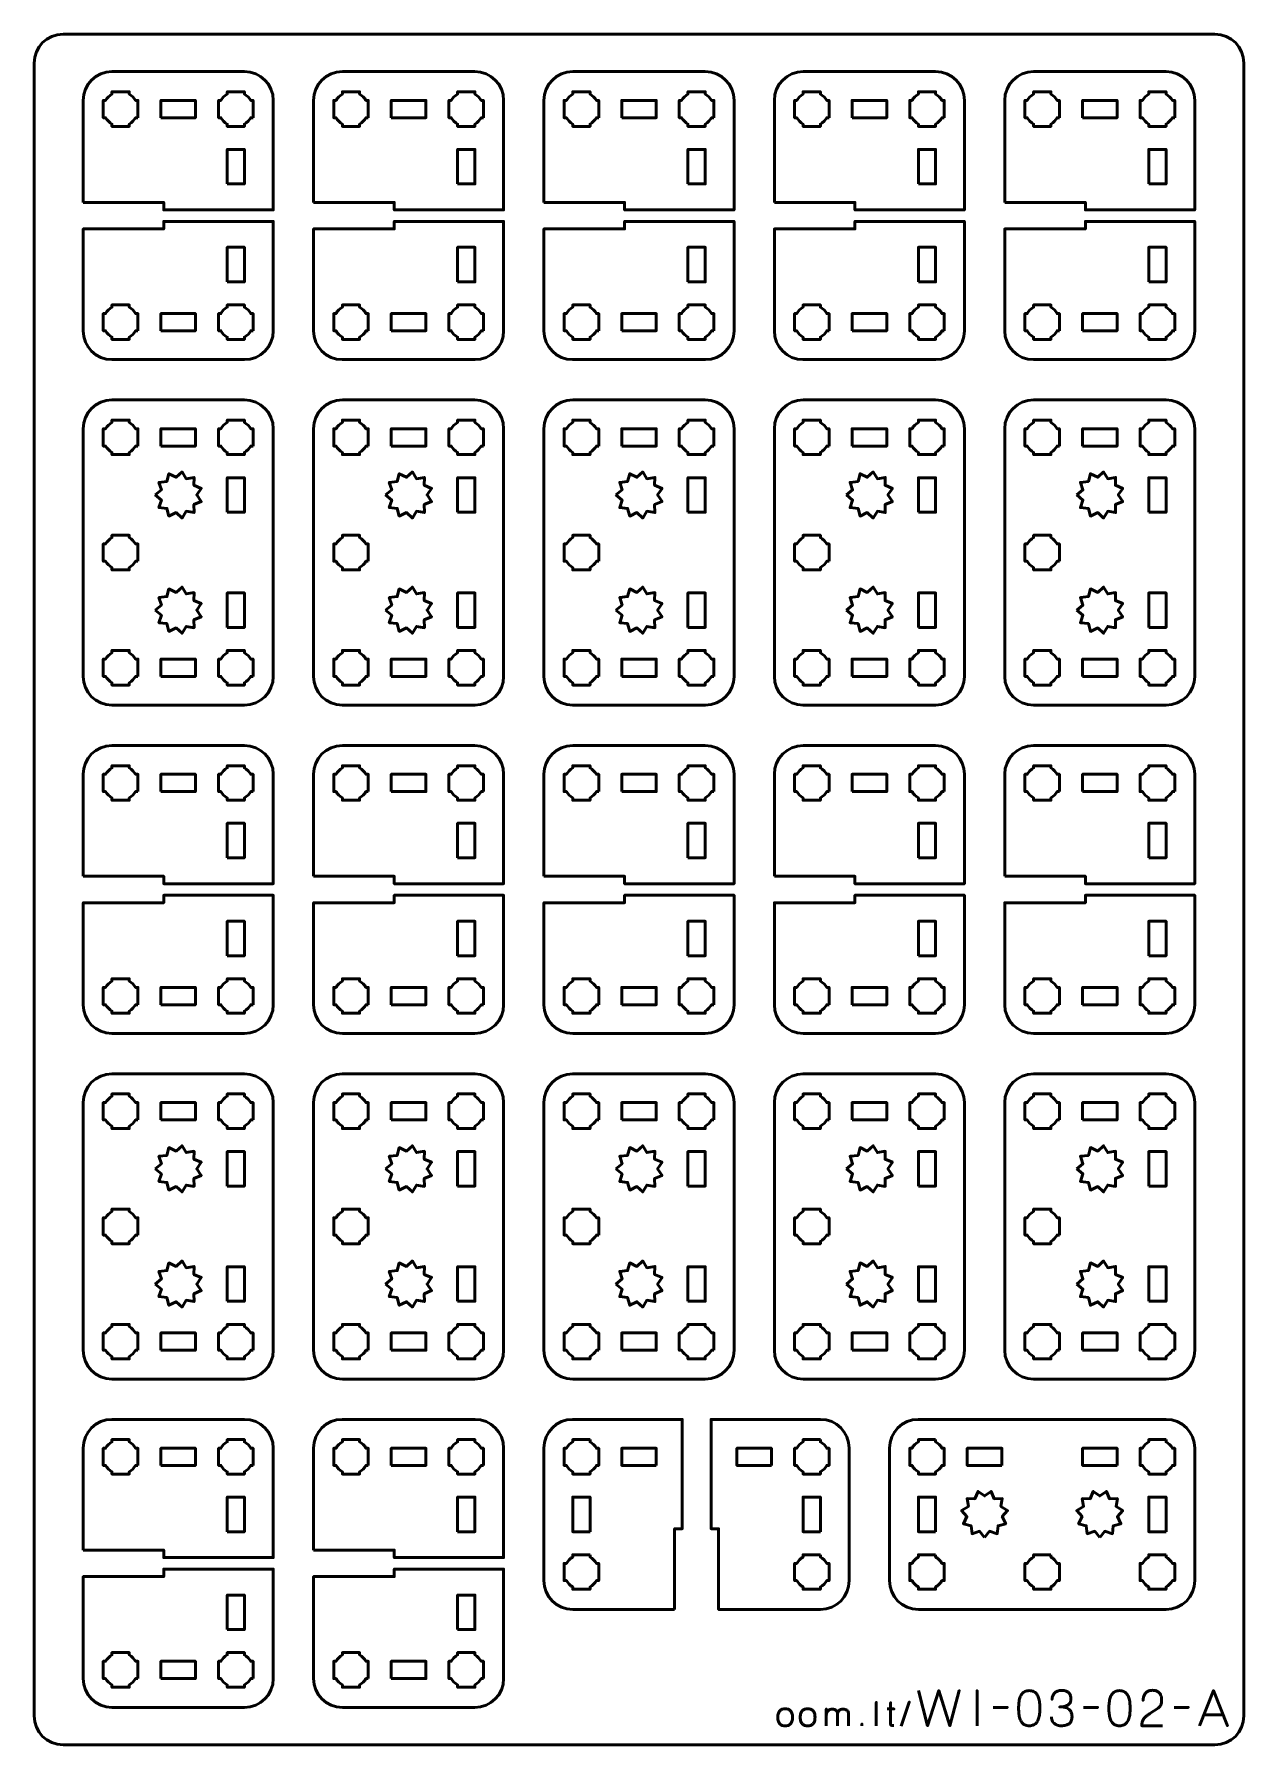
# Model space of a CAD drawing. Header units: centimetres. Extents: x -21 to 0, y -29.7 to 0.
import ezdxf

# ---------------------------------------------------------------- set-up
doc = ezdxf.new("R2010")
doc.units = ezdxf.units.CM
doc.header["$MEASUREMENT"] = 0
doc.layers.add('Layer 1', color=7, linetype='Continuous')

msp = doc.modelspace()

# ---------------------------------------------------------------- linework, layer by layer
at = {"layer": 'Layer 1', "color": 22, "lineweight": 53}
msp.add_open_spline([(-21.00003, -29.19995), (-21.00003, -29.19995), (-21.00003, -0.49992), (-21.00003, -0.49992), (-21.00003, -0.49992), (-21.00003, -0.22295), (-20.77694, 0.00004), (-20.49994, 0.00004), (-20.49994, 0.00004), (-20.49994, 0.00004), (-0.50008, 0.00004), (-0.50008, 0.00004), (-0.50008, 0.00004), (-0.22294, 0.00004), (0.00002, -0.22295), (0.00002, -0.49992), (0.00002, -0.49992), (0.00002, -0.49992), (0.00002, -29.19995), (0.00002, -29.19995), (0.00002, -29.19995), (0.00002, -29.47695), (-0.22294, -29.70004), (-0.50008, -29.70004), (-0.50008, -29.70004), (-0.50008, -29.70004), (-20.49994, -29.70004), (-20.49994, -29.70004), (-20.49994, -29.70004), (-20.77694, -29.70004), (-21.00003, -29.47695), (-21.00003, -29.19995)], degree=3, knots=[0, 0, 0, 0, 0.125, 0.125, 0.125, 0.125, 0.25, 0.25, 0.25, 0.25, 0.375, 0.375, 0.375, 0.375, 0.5, 0.5, 0.5, 0.5, 0.625, 0.625, 0.625, 0.625, 0.75, 0.75, 0.75, 0.75, 0.875, 0.875, 0.875, 0.875, 1, 1, 1, 1], dxfattribs=at)
at = {"layer": 'Layer 1', "color": 114, "lineweight": 53}
for points in [[(-20.15003, -2.919), (-20.15003, -2.919), (-20.15003, -1.15007), (-20.15003, -1.15007), (-20.15003, -1.15007), (-20.15003, -0.87293), (-19.92694, -0.64997), (-19.64994, -0.64997), (-19.64994, -0.64997), (-19.64994, -0.64997), (-17.35007, -0.64997), (-17.35007, -0.64997), (-17.35007, -0.64997), (-17.07293, -0.64997), (-16.84997, -0.87293), (-16.84997, -1.15007), (-16.84997, -1.15007), (-16.84997, -1.15007), (-16.84997, -3.05), (-16.84997, -3.05), (-16.84997, -3.05), (-16.84997, -3.05), (-18.75, -3.05), (-18.75, -3.05), (-18.75, -3.05), (-18.75, -3.05), (-18.75, -2.919), (-18.75, -2.919), (-18.75, -2.919), (-18.75, -2.919), (-20.15003, -2.919), (-20.15003, -2.919)], [(-16.15003, -2.919), (-16.15003, -2.919), (-16.15003, -1.15007), (-16.15003, -1.15007), (-16.15003, -1.15007), (-16.15003, -0.87293), (-15.92694, -0.64997), (-15.64994, -0.64997), (-15.64994, -0.64997), (-15.64994, -0.64997), (-13.35007, -0.64997), (-13.35007, -0.64997), (-13.35007, -0.64997), (-13.07293, -0.64997), (-12.84997, -0.87293), (-12.84997, -1.15007), (-12.84997, -1.15007), (-12.84997, -1.15007), (-12.84997, -3.05), (-12.84997, -3.05), (-12.84997, -3.05), (-12.84997, -3.05), (-14.75, -3.05), (-14.75, -3.05), (-14.75, -3.05), (-14.75, -3.05), (-14.75, -2.919), (-14.75, -2.919), (-14.75, -2.919), (-14.75, -2.919), (-16.15003, -2.919), (-16.15003, -2.919)], [(-12.15003, -2.919), (-12.15003, -2.919), (-12.15003, -1.15007), (-12.15003, -1.15007), (-12.15003, -1.15007), (-12.15003, -0.87293), (-11.92694, -0.64997), (-11.64994, -0.64997), (-11.64994, -0.64997), (-11.64994, -0.64997), (-9.35007, -0.64997), (-9.35007, -0.64997), (-9.35007, -0.64997), (-9.07293, -0.64997), (-8.84997, -0.87293), (-8.84997, -1.15007), (-8.84997, -1.15007), (-8.84997, -1.15007), (-8.84997, -3.05), (-8.84997, -3.05), (-8.84997, -3.05), (-8.84997, -3.05), (-10.75, -3.05), (-10.75, -3.05), (-10.75, -3.05), (-10.75, -3.05), (-10.75, -2.919), (-10.75, -2.919), (-10.75, -2.919), (-10.75, -2.919), (-12.15003, -2.919), (-12.15003, -2.919)], [(-8.15003, -2.919), (-8.15003, -2.919), (-8.15003, -1.15007), (-8.15003, -1.15007), (-8.15003, -1.15007), (-8.15003, -0.87293), (-7.92694, -0.64997), (-7.64994, -0.64997), (-7.64994, -0.64997), (-7.64994, -0.64997), (-5.35007, -0.64997), (-5.35007, -0.64997), (-5.35007, -0.64997), (-5.07293, -0.64997), (-4.84997, -0.87293), (-4.84997, -1.15007), (-4.84997, -1.15007), (-4.84997, -1.15007), (-4.84997, -3.05), (-4.84997, -3.05), (-4.84997, -3.05), (-4.84997, -3.05), (-6.75, -3.05), (-6.75, -3.05), (-6.75, -3.05), (-6.75, -3.05), (-6.75, -2.919), (-6.75, -2.919), (-6.75, -2.919), (-6.75, -2.919), (-8.15003, -2.919), (-8.15003, -2.919)], [(-4.15003, -2.919), (-4.15003, -2.919), (-4.15003, -1.15007), (-4.15003, -1.15007), (-4.15003, -1.15007), (-4.15003, -0.87293), (-3.92694, -0.64997), (-3.64994, -0.64997), (-3.64994, -0.64997), (-3.64994, -0.64997), (-1.35007, -0.64997), (-1.35007, -0.64997), (-1.35007, -0.64997), (-1.07293, -0.64997), (-0.84997, -0.87293), (-0.84997, -1.15007), (-0.84997, -1.15007), (-0.84997, -1.15007), (-0.84997, -3.05), (-0.84997, -3.05), (-0.84997, -3.05), (-0.84997, -3.05), (-2.75, -3.05), (-2.75, -3.05), (-2.75, -3.05), (-2.75, -3.05), (-2.75, -2.919), (-2.75, -2.919), (-2.75, -2.919), (-2.75, -2.919), (-4.15003, -2.919), (-4.15003, -2.919)], [(-20.15003, -5.14994), (-20.15003, -5.14994), (-20.15003, -3.381), (-20.15003, -3.381), (-20.15003, -3.381), (-20.15003, -3.381), (-18.75, -3.381), (-18.75, -3.381), (-18.75, -3.381), (-18.75, -3.381), (-18.75, -3.25), (-18.75, -3.25), (-18.75, -3.25), (-18.75, -3.25), (-16.84997, -3.25), (-16.84997, -3.25), (-16.84997, -3.25), (-16.84997, -3.25), (-16.84997, -5.14994), (-16.84997, -5.14994), (-16.84997, -5.14994), (-16.84997, -5.42694), (-17.07293, -5.65003), (-17.35007, -5.65003), (-17.35007, -5.65003), (-17.35007, -5.65003), (-19.64994, -5.65003), (-19.64994, -5.65003), (-19.64994, -5.65003), (-19.92694, -5.65003), (-20.15003, -5.42694), (-20.15003, -5.14994)], [(-16.15003, -5.14994), (-16.15003, -5.14994), (-16.15003, -3.381), (-16.15003, -3.381), (-16.15003, -3.381), (-16.15003, -3.381), (-14.75, -3.381), (-14.75, -3.381), (-14.75, -3.381), (-14.75, -3.381), (-14.75, -3.25), (-14.75, -3.25), (-14.75, -3.25), (-14.75, -3.25), (-12.84997, -3.25), (-12.84997, -3.25), (-12.84997, -3.25), (-12.84997, -3.25), (-12.84997, -5.14994), (-12.84997, -5.14994), (-12.84997, -5.14994), (-12.84997, -5.42694), (-13.07293, -5.65003), (-13.35007, -5.65003), (-13.35007, -5.65003), (-13.35007, -5.65003), (-15.64994, -5.65003), (-15.64994, -5.65003), (-15.64994, -5.65003), (-15.92694, -5.65003), (-16.15003, -5.42694), (-16.15003, -5.14994)], [(-12.15003, -5.14994), (-12.15003, -5.14994), (-12.15003, -3.381), (-12.15003, -3.381), (-12.15003, -3.381), (-12.15003, -3.381), (-10.75, -3.381), (-10.75, -3.381), (-10.75, -3.381), (-10.75, -3.381), (-10.75, -3.25), (-10.75, -3.25), (-10.75, -3.25), (-10.75, -3.25), (-8.84997, -3.25), (-8.84997, -3.25), (-8.84997, -3.25), (-8.84997, -3.25), (-8.84997, -5.14994), (-8.84997, -5.14994), (-8.84997, -5.14994), (-8.84997, -5.42694), (-9.07293, -5.65003), (-9.35007, -5.65003), (-9.35007, -5.65003), (-9.35007, -5.65003), (-11.64994, -5.65003), (-11.64994, -5.65003), (-11.64994, -5.65003), (-11.92694, -5.65003), (-12.15003, -5.42694), (-12.15003, -5.14994)], [(-8.15003, -5.14994), (-8.15003, -5.14994), (-8.15003, -3.381), (-8.15003, -3.381), (-8.15003, -3.381), (-8.15003, -3.381), (-6.75, -3.381), (-6.75, -3.381), (-6.75, -3.381), (-6.75, -3.381), (-6.75, -3.25), (-6.75, -3.25), (-6.75, -3.25), (-6.75, -3.25), (-4.84997, -3.25), (-4.84997, -3.25), (-4.84997, -3.25), (-4.84997, -3.25), (-4.84997, -5.14994), (-4.84997, -5.14994), (-4.84997, -5.14994), (-4.84997, -5.42694), (-5.07293, -5.65003), (-5.35007, -5.65003), (-5.35007, -5.65003), (-5.35007, -5.65003), (-7.64994, -5.65003), (-7.64994, -5.65003), (-7.64994, -5.65003), (-7.92694, -5.65003), (-8.15003, -5.42694), (-8.15003, -5.14994)], [(-4.15003, -5.14994), (-4.15003, -5.14994), (-4.15003, -3.381), (-4.15003, -3.381), (-4.15003, -3.381), (-4.15003, -3.381), (-2.75, -3.381), (-2.75, -3.381), (-2.75, -3.381), (-2.75, -3.381), (-2.75, -3.25), (-2.75, -3.25), (-2.75, -3.25), (-2.75, -3.25), (-0.84997, -3.25), (-0.84997, -3.25), (-0.84997, -3.25), (-0.84997, -3.25), (-0.84997, -5.14994), (-0.84997, -5.14994), (-0.84997, -5.14994), (-0.84997, -5.42694), (-1.07293, -5.65003), (-1.35007, -5.65003), (-1.35007, -5.65003), (-1.35007, -5.65003), (-3.64994, -5.65003), (-3.64994, -5.65003), (-3.64994, -5.65003), (-3.92694, -5.65003), (-4.15003, -5.42694), (-4.15003, -5.14994)], [(-20.15003, -11.14994), (-20.15003, -11.14994), (-20.15003, -6.85007), (-20.15003, -6.85007), (-20.15003, -6.85007), (-20.15003, -6.57293), (-19.92694, -6.34997), (-19.64994, -6.34997), (-19.64994, -6.34997), (-19.64994, -6.34997), (-17.35007, -6.34997), (-17.35007, -6.34997), (-17.35007, -6.34997), (-17.07293, -6.34997), (-16.84997, -6.57293), (-16.84997, -6.85007), (-16.84997, -6.85007), (-16.84997, -6.85007), (-16.84997, -11.14994), (-16.84997, -11.14994), (-16.84997, -11.14994), (-16.84997, -11.42694), (-17.07293, -11.65003), (-17.35007, -11.65003), (-17.35007, -11.65003), (-17.35007, -11.65003), (-19.64994, -11.65003), (-19.64994, -11.65003), (-19.64994, -11.65003), (-19.92694, -11.65003), (-20.15003, -11.42694), (-20.15003, -11.14994)], [(-16.15003, -11.14994), (-16.15003, -11.14994), (-16.15003, -6.85007), (-16.15003, -6.85007), (-16.15003, -6.85007), (-16.15003, -6.57293), (-15.92694, -6.34997), (-15.64994, -6.34997), (-15.64994, -6.34997), (-15.64994, -6.34997), (-13.35007, -6.34997), (-13.35007, -6.34997), (-13.35007, -6.34997), (-13.07293, -6.34997), (-12.84997, -6.57293), (-12.84997, -6.85007), (-12.84997, -6.85007), (-12.84997, -6.85007), (-12.84997, -11.14994), (-12.84997, -11.14994), (-12.84997, -11.14994), (-12.84997, -11.42694), (-13.07293, -11.65003), (-13.35007, -11.65003), (-13.35007, -11.65003), (-13.35007, -11.65003), (-15.64994, -11.65003), (-15.64994, -11.65003), (-15.64994, -11.65003), (-15.92694, -11.65003), (-16.15003, -11.42694), (-16.15003, -11.14994)], [(-12.15003, -11.14994), (-12.15003, -11.14994), (-12.15003, -6.85007), (-12.15003, -6.85007), (-12.15003, -6.85007), (-12.15003, -6.57293), (-11.92694, -6.34997), (-11.64994, -6.34997), (-11.64994, -6.34997), (-11.64994, -6.34997), (-9.35007, -6.34997), (-9.35007, -6.34997), (-9.35007, -6.34997), (-9.07293, -6.34997), (-8.84997, -6.57293), (-8.84997, -6.85007), (-8.84997, -6.85007), (-8.84997, -6.85007), (-8.84997, -11.14994), (-8.84997, -11.14994), (-8.84997, -11.14994), (-8.84997, -11.42694), (-9.07293, -11.65003), (-9.35007, -11.65003), (-9.35007, -11.65003), (-9.35007, -11.65003), (-11.64994, -11.65003), (-11.64994, -11.65003), (-11.64994, -11.65003), (-11.92694, -11.65003), (-12.15003, -11.42694), (-12.15003, -11.14994)], [(-8.15003, -11.14994), (-8.15003, -11.14994), (-8.15003, -6.85007), (-8.15003, -6.85007), (-8.15003, -6.85007), (-8.15003, -6.57293), (-7.92694, -6.34997), (-7.64994, -6.34997), (-7.64994, -6.34997), (-7.64994, -6.34997), (-5.35007, -6.34997), (-5.35007, -6.34997), (-5.35007, -6.34997), (-5.07293, -6.34997), (-4.84997, -6.57293), (-4.84997, -6.85007), (-4.84997, -6.85007), (-4.84997, -6.85007), (-4.84997, -11.14994), (-4.84997, -11.14994), (-4.84997, -11.14994), (-4.84997, -11.42694), (-5.07293, -11.65003), (-5.35007, -11.65003), (-5.35007, -11.65003), (-5.35007, -11.65003), (-7.64994, -11.65003), (-7.64994, -11.65003), (-7.64994, -11.65003), (-7.92694, -11.65003), (-8.15003, -11.42694), (-8.15003, -11.14994)], [(-4.15003, -11.14994), (-4.15003, -11.14994), (-4.15003, -6.85007), (-4.15003, -6.85007), (-4.15003, -6.85007), (-4.15003, -6.57293), (-3.92694, -6.34997), (-3.64994, -6.34997), (-3.64994, -6.34997), (-3.64994, -6.34997), (-1.35007, -6.34997), (-1.35007, -6.34997), (-1.35007, -6.34997), (-1.07293, -6.34997), (-0.84997, -6.57293), (-0.84997, -6.85007), (-0.84997, -6.85007), (-0.84997, -6.85007), (-0.84997, -11.14994), (-0.84997, -11.14994), (-0.84997, -11.14994), (-0.84997, -11.42694), (-1.07293, -11.65003), (-1.35007, -11.65003), (-1.35007, -11.65003), (-1.35007, -11.65003), (-3.64994, -11.65003), (-3.64994, -11.65003), (-3.64994, -11.65003), (-3.92694, -11.65003), (-4.15003, -11.42694), (-4.15003, -11.14994)], [(-20.15003, -14.619), (-20.15003, -14.619), (-20.15003, -12.85007), (-20.15003, -12.85007), (-20.15003, -12.85007), (-20.15003, -12.57293), (-19.92694, -12.34997), (-19.64994, -12.34997), (-19.64994, -12.34997), (-19.64994, -12.34997), (-17.35007, -12.34997), (-17.35007, -12.34997), (-17.35007, -12.34997), (-17.07293, -12.34997), (-16.84997, -12.57293), (-16.84997, -12.85007), (-16.84997, -12.85007), (-16.84997, -12.85007), (-16.84997, -14.75), (-16.84997, -14.75), (-16.84997, -14.75), (-16.84997, -14.75), (-18.75, -14.75), (-18.75, -14.75), (-18.75, -14.75), (-18.75, -14.75), (-18.75, -14.619), (-18.75, -14.619), (-18.75, -14.619), (-18.75, -14.619), (-20.15003, -14.619), (-20.15003, -14.619)], [(-16.15003, -14.619), (-16.15003, -14.619), (-16.15003, -12.85007), (-16.15003, -12.85007), (-16.15003, -12.85007), (-16.15003, -12.57293), (-15.92694, -12.34997), (-15.64994, -12.34997), (-15.64994, -12.34997), (-15.64994, -12.34997), (-13.35007, -12.34997), (-13.35007, -12.34997), (-13.35007, -12.34997), (-13.07293, -12.34997), (-12.84997, -12.57293), (-12.84997, -12.85007), (-12.84997, -12.85007), (-12.84997, -12.85007), (-12.84997, -14.75), (-12.84997, -14.75), (-12.84997, -14.75), (-12.84997, -14.75), (-14.75, -14.75), (-14.75, -14.75), (-14.75, -14.75), (-14.75, -14.75), (-14.75, -14.619), (-14.75, -14.619), (-14.75, -14.619), (-14.75, -14.619), (-16.15003, -14.619), (-16.15003, -14.619)], [(-12.15003, -14.619), (-12.15003, -14.619), (-12.15003, -12.85007), (-12.15003, -12.85007), (-12.15003, -12.85007), (-12.15003, -12.57293), (-11.92694, -12.34997), (-11.64994, -12.34997), (-11.64994, -12.34997), (-11.64994, -12.34997), (-9.35007, -12.34997), (-9.35007, -12.34997), (-9.35007, -12.34997), (-9.07293, -12.34997), (-8.84997, -12.57293), (-8.84997, -12.85007), (-8.84997, -12.85007), (-8.84997, -12.85007), (-8.84997, -14.75), (-8.84997, -14.75), (-8.84997, -14.75), (-8.84997, -14.75), (-10.75, -14.75), (-10.75, -14.75), (-10.75, -14.75), (-10.75, -14.75), (-10.75, -14.619), (-10.75, -14.619), (-10.75, -14.619), (-10.75, -14.619), (-12.15003, -14.619), (-12.15003, -14.619)], [(-8.15003, -14.619), (-8.15003, -14.619), (-8.15003, -12.85007), (-8.15003, -12.85007), (-8.15003, -12.85007), (-8.15003, -12.57293), (-7.92694, -12.34997), (-7.64994, -12.34997), (-7.64994, -12.34997), (-7.64994, -12.34997), (-5.35007, -12.34997), (-5.35007, -12.34997), (-5.35007, -12.34997), (-5.07293, -12.34997), (-4.84997, -12.57293), (-4.84997, -12.85007), (-4.84997, -12.85007), (-4.84997, -12.85007), (-4.84997, -14.75), (-4.84997, -14.75), (-4.84997, -14.75), (-4.84997, -14.75), (-6.75, -14.75), (-6.75, -14.75), (-6.75, -14.75), (-6.75, -14.75), (-6.75, -14.619), (-6.75, -14.619), (-6.75, -14.619), (-6.75, -14.619), (-8.15003, -14.619), (-8.15003, -14.619)], [(-4.15003, -14.619), (-4.15003, -14.619), (-4.15003, -12.85007), (-4.15003, -12.85007), (-4.15003, -12.85007), (-4.15003, -12.57293), (-3.92694, -12.34997), (-3.64994, -12.34997), (-3.64994, -12.34997), (-3.64994, -12.34997), (-1.35007, -12.34997), (-1.35007, -12.34997), (-1.35007, -12.34997), (-1.07293, -12.34997), (-0.84997, -12.57293), (-0.84997, -12.85007), (-0.84997, -12.85007), (-0.84997, -12.85007), (-0.84997, -14.75), (-0.84997, -14.75), (-0.84997, -14.75), (-0.84997, -14.75), (-2.75, -14.75), (-2.75, -14.75), (-2.75, -14.75), (-2.75, -14.75), (-2.75, -14.619), (-2.75, -14.619), (-2.75, -14.619), (-2.75, -14.619), (-4.15003, -14.619), (-4.15003, -14.619)], [(-20.15003, -16.84994), (-20.15003, -16.84994), (-20.15003, -15.081), (-20.15003, -15.081), (-20.15003, -15.081), (-20.15003, -15.081), (-18.75, -15.081), (-18.75, -15.081), (-18.75, -15.081), (-18.75, -15.081), (-18.75, -14.95), (-18.75, -14.95), (-18.75, -14.95), (-18.75, -14.95), (-16.84997, -14.95), (-16.84997, -14.95), (-16.84997, -14.95), (-16.84997, -14.95), (-16.84997, -16.84994), (-16.84997, -16.84994), (-16.84997, -16.84994), (-16.84997, -17.12694), (-17.07293, -17.35003), (-17.35007, -17.35003), (-17.35007, -17.35003), (-17.35007, -17.35003), (-19.64994, -17.35003), (-19.64994, -17.35003), (-19.64994, -17.35003), (-19.92694, -17.35003), (-20.15003, -17.12694), (-20.15003, -16.84994)], [(-16.15003, -16.84994), (-16.15003, -16.84994), (-16.15003, -15.081), (-16.15003, -15.081), (-16.15003, -15.081), (-16.15003, -15.081), (-14.75, -15.081), (-14.75, -15.081), (-14.75, -15.081), (-14.75, -15.081), (-14.75, -14.95), (-14.75, -14.95), (-14.75, -14.95), (-14.75, -14.95), (-12.84997, -14.95), (-12.84997, -14.95), (-12.84997, -14.95), (-12.84997, -14.95), (-12.84997, -16.84994), (-12.84997, -16.84994), (-12.84997, -16.84994), (-12.84997, -17.12694), (-13.07293, -17.35003), (-13.35007, -17.35003), (-13.35007, -17.35003), (-13.35007, -17.35003), (-15.64994, -17.35003), (-15.64994, -17.35003), (-15.64994, -17.35003), (-15.92694, -17.35003), (-16.15003, -17.12694), (-16.15003, -16.84994)], [(-12.15003, -16.84994), (-12.15003, -16.84994), (-12.15003, -15.081), (-12.15003, -15.081), (-12.15003, -15.081), (-12.15003, -15.081), (-10.75, -15.081), (-10.75, -15.081), (-10.75, -15.081), (-10.75, -15.081), (-10.75, -14.95), (-10.75, -14.95), (-10.75, -14.95), (-10.75, -14.95), (-8.84997, -14.95), (-8.84997, -14.95), (-8.84997, -14.95), (-8.84997, -14.95), (-8.84997, -16.84994), (-8.84997, -16.84994), (-8.84997, -16.84994), (-8.84997, -17.12694), (-9.07293, -17.35003), (-9.35007, -17.35003), (-9.35007, -17.35003), (-9.35007, -17.35003), (-11.64994, -17.35003), (-11.64994, -17.35003), (-11.64994, -17.35003), (-11.92694, -17.35003), (-12.15003, -17.12694), (-12.15003, -16.84994)], [(-8.15003, -16.84994), (-8.15003, -16.84994), (-8.15003, -15.081), (-8.15003, -15.081), (-8.15003, -15.081), (-8.15003, -15.081), (-6.75, -15.081), (-6.75, -15.081), (-6.75, -15.081), (-6.75, -15.081), (-6.75, -14.95), (-6.75, -14.95), (-6.75, -14.95), (-6.75, -14.95), (-4.84997, -14.95), (-4.84997, -14.95), (-4.84997, -14.95), (-4.84997, -14.95), (-4.84997, -16.84994), (-4.84997, -16.84994), (-4.84997, -16.84994), (-4.84997, -17.12694), (-5.07293, -17.35003), (-5.35007, -17.35003), (-5.35007, -17.35003), (-5.35007, -17.35003), (-7.64994, -17.35003), (-7.64994, -17.35003), (-7.64994, -17.35003), (-7.92694, -17.35003), (-8.15003, -17.12694), (-8.15003, -16.84994)], [(-4.15003, -16.84994), (-4.15003, -16.84994), (-4.15003, -15.081), (-4.15003, -15.081), (-4.15003, -15.081), (-4.15003, -15.081), (-2.75, -15.081), (-2.75, -15.081), (-2.75, -15.081), (-2.75, -15.081), (-2.75, -14.95), (-2.75, -14.95), (-2.75, -14.95), (-2.75, -14.95), (-0.84997, -14.95), (-0.84997, -14.95), (-0.84997, -14.95), (-0.84997, -14.95), (-0.84997, -16.84994), (-0.84997, -16.84994), (-0.84997, -16.84994), (-0.84997, -17.12694), (-1.07293, -17.35003), (-1.35007, -17.35003), (-1.35007, -17.35003), (-1.35007, -17.35003), (-3.64994, -17.35003), (-3.64994, -17.35003), (-3.64994, -17.35003), (-3.92694, -17.35003), (-4.15003, -17.12694), (-4.15003, -16.84994)], [(-20.15003, -22.84994), (-20.15003, -22.84994), (-20.15003, -18.55007), (-20.15003, -18.55007), (-20.15003, -18.55007), (-20.15003, -18.27293), (-19.92694, -18.04997), (-19.64994, -18.04997), (-19.64994, -18.04997), (-19.64994, -18.04997), (-17.35007, -18.04997), (-17.35007, -18.04997), (-17.35007, -18.04997), (-17.07293, -18.04997), (-16.84997, -18.27293), (-16.84997, -18.55007), (-16.84997, -18.55007), (-16.84997, -18.55007), (-16.84997, -22.84994), (-16.84997, -22.84994), (-16.84997, -22.84994), (-16.84997, -23.12694), (-17.07293, -23.35003), (-17.35007, -23.35003), (-17.35007, -23.35003), (-17.35007, -23.35003), (-19.64994, -23.35003), (-19.64994, -23.35003), (-19.64994, -23.35003), (-19.92694, -23.35003), (-20.15003, -23.12694), (-20.15003, -22.84994)], [(-16.15003, -22.84994), (-16.15003, -22.84994), (-16.15003, -18.55007), (-16.15003, -18.55007), (-16.15003, -18.55007), (-16.15003, -18.27293), (-15.92694, -18.04997), (-15.64994, -18.04997), (-15.64994, -18.04997), (-15.64994, -18.04997), (-13.35007, -18.04997), (-13.35007, -18.04997), (-13.35007, -18.04997), (-13.07293, -18.04997), (-12.84997, -18.27293), (-12.84997, -18.55007), (-12.84997, -18.55007), (-12.84997, -18.55007), (-12.84997, -22.84994), (-12.84997, -22.84994), (-12.84997, -22.84994), (-12.84997, -23.12694), (-13.07293, -23.35003), (-13.35007, -23.35003), (-13.35007, -23.35003), (-13.35007, -23.35003), (-15.64994, -23.35003), (-15.64994, -23.35003), (-15.64994, -23.35003), (-15.92694, -23.35003), (-16.15003, -23.12694), (-16.15003, -22.84994)], [(-12.15003, -22.84994), (-12.15003, -22.84994), (-12.15003, -18.55007), (-12.15003, -18.55007), (-12.15003, -18.55007), (-12.15003, -18.27293), (-11.92694, -18.04997), (-11.64994, -18.04997), (-11.64994, -18.04997), (-11.64994, -18.04997), (-9.35007, -18.04997), (-9.35007, -18.04997), (-9.35007, -18.04997), (-9.07293, -18.04997), (-8.84997, -18.27293), (-8.84997, -18.55007), (-8.84997, -18.55007), (-8.84997, -18.55007), (-8.84997, -22.84994), (-8.84997, -22.84994), (-8.84997, -22.84994), (-8.84997, -23.12694), (-9.07293, -23.35003), (-9.35007, -23.35003), (-9.35007, -23.35003), (-9.35007, -23.35003), (-11.64994, -23.35003), (-11.64994, -23.35003), (-11.64994, -23.35003), (-11.92694, -23.35003), (-12.15003, -23.12694), (-12.15003, -22.84994)], [(-8.15003, -22.84994), (-8.15003, -22.84994), (-8.15003, -18.55007), (-8.15003, -18.55007), (-8.15003, -18.55007), (-8.15003, -18.27293), (-7.92694, -18.04997), (-7.64994, -18.04997), (-7.64994, -18.04997), (-7.64994, -18.04997), (-5.35007, -18.04997), (-5.35007, -18.04997), (-5.35007, -18.04997), (-5.07293, -18.04997), (-4.84997, -18.27293), (-4.84997, -18.55007), (-4.84997, -18.55007), (-4.84997, -18.55007), (-4.84997, -22.84994), (-4.84997, -22.84994), (-4.84997, -22.84994), (-4.84997, -23.12694), (-5.07293, -23.35003), (-5.35007, -23.35003), (-5.35007, -23.35003), (-5.35007, -23.35003), (-7.64994, -23.35003), (-7.64994, -23.35003), (-7.64994, -23.35003), (-7.92694, -23.35003), (-8.15003, -23.12694), (-8.15003, -22.84994)], [(-4.15003, -22.84994), (-4.15003, -22.84994), (-4.15003, -18.55007), (-4.15003, -18.55007), (-4.15003, -18.55007), (-4.15003, -18.27293), (-3.92694, -18.04997), (-3.64994, -18.04997), (-3.64994, -18.04997), (-3.64994, -18.04997), (-1.35007, -18.04997), (-1.35007, -18.04997), (-1.35007, -18.04997), (-1.07293, -18.04997), (-0.84997, -18.27293), (-0.84997, -18.55007), (-0.84997, -18.55007), (-0.84997, -18.55007), (-0.84997, -22.84994), (-0.84997, -22.84994), (-0.84997, -22.84994), (-0.84997, -23.12694), (-1.07293, -23.35003), (-1.35007, -23.35003), (-1.35007, -23.35003), (-1.35007, -23.35003), (-3.64994, -23.35003), (-3.64994, -23.35003), (-3.64994, -23.35003), (-3.92694, -23.35003), (-4.15003, -23.12694), (-4.15003, -22.84994)], [(-20.15003, -26.319), (-20.15003, -26.319), (-20.15003, -24.55007), (-20.15003, -24.55007), (-20.15003, -24.55007), (-20.15003, -24.27293), (-19.92694, -24.04997), (-19.64994, -24.04997), (-19.64994, -24.04997), (-19.64994, -24.04997), (-17.35007, -24.04997), (-17.35007, -24.04997), (-17.35007, -24.04997), (-17.07293, -24.04997), (-16.84997, -24.27293), (-16.84997, -24.55007), (-16.84997, -24.55007), (-16.84997, -24.55007), (-16.84997, -26.45), (-16.84997, -26.45), (-16.84997, -26.45), (-16.84997, -26.45), (-18.75, -26.45), (-18.75, -26.45), (-18.75, -26.45), (-18.75, -26.45), (-18.75, -26.319), (-18.75, -26.319), (-18.75, -26.319), (-18.75, -26.319), (-20.15003, -26.319), (-20.15003, -26.319)], [(-16.15003, -26.319), (-16.15003, -26.319), (-16.15003, -24.55007), (-16.15003, -24.55007), (-16.15003, -24.55007), (-16.15003, -24.27293), (-15.92694, -24.04997), (-15.64994, -24.04997), (-15.64994, -24.04997), (-15.64994, -24.04997), (-13.35007, -24.04997), (-13.35007, -24.04997), (-13.35007, -24.04997), (-13.07293, -24.04997), (-12.84997, -24.27293), (-12.84997, -24.55007), (-12.84997, -24.55007), (-12.84997, -24.55007), (-12.84997, -26.45), (-12.84997, -26.45), (-12.84997, -26.45), (-12.84997, -26.45), (-14.75, -26.45), (-14.75, -26.45), (-14.75, -26.45), (-14.75, -26.45), (-14.75, -26.319), (-14.75, -26.319), (-14.75, -26.319), (-14.75, -26.319), (-16.15003, -26.319), (-16.15003, -26.319)], [(-9.88094, -27.3501), (-9.88094, -27.3501), (-11.64987, -27.3501), (-11.64987, -27.3501), (-11.64987, -27.3501), (-11.92701, -27.3501), (-12.14997, -27.12701), (-12.14997, -26.85001), (-12.14997, -26.85001), (-12.14997, -26.85001), (-12.14997, -24.55014), (-12.14997, -24.55014), (-12.14997, -24.55014), (-12.14997, -24.273), (-11.92701, -24.05004), (-11.64987, -24.05004), (-11.64987, -24.05004), (-11.64987, -24.05004), (-9.74994, -24.05004), (-9.74994, -24.05004), (-9.74994, -24.05004), (-9.74994, -24.05004), (-9.74994, -25.95007), (-9.74994, -25.95007), (-9.74994, -25.95007), (-9.74994, -25.95007), (-9.88094, -25.95007), (-9.88094, -25.95007), (-9.88094, -25.95007), (-9.88094, -25.95007), (-9.88094, -27.3501), (-9.88094, -27.3501)], [(-7.35, -27.3501), (-7.35, -27.3501), (-9.11894, -27.3501), (-9.11894, -27.3501), (-9.11894, -27.3501), (-9.11894, -27.3501), (-9.11894, -25.95007), (-9.11894, -25.95007), (-9.11894, -25.95007), (-9.11894, -25.95007), (-9.24994, -25.95007), (-9.24994, -25.95007), (-9.24994, -25.95007), (-9.24994, -25.95007), (-9.24994, -24.05004), (-9.24994, -24.05004), (-9.24994, -24.05004), (-9.24994, -24.05004), (-7.35, -24.05004), (-7.35, -24.05004), (-7.35, -24.05004), (-7.073, -24.05004), (-6.84991, -24.273), (-6.84991, -24.55014), (-6.84991, -24.55014), (-6.84991, -24.55014), (-6.84991, -26.85001), (-6.84991, -26.85001), (-6.84991, -26.85001), (-6.84991, -27.12701), (-7.073, -27.3501), (-7.35, -27.3501)], [(-1.35, -27.3501), (-1.35, -27.3501), (-5.64987, -27.3501), (-5.64987, -27.3501), (-5.64987, -27.3501), (-5.92701, -27.3501), (-6.14997, -27.12701), (-6.14997, -26.85001), (-6.14997, -26.85001), (-6.14997, -26.85001), (-6.14997, -24.55014), (-6.14997, -24.55014), (-6.14997, -24.55014), (-6.14997, -24.273), (-5.92701, -24.05004), (-5.64987, -24.05004), (-5.64987, -24.05004), (-5.64987, -24.05004), (-1.35, -24.05004), (-1.35, -24.05004), (-1.35, -24.05004), (-1.073, -24.05004), (-0.84991, -24.273), (-0.84991, -24.55014), (-0.84991, -24.55014), (-0.84991, -24.55014), (-0.84991, -26.85001), (-0.84991, -26.85001), (-0.84991, -26.85001), (-0.84991, -27.12701), (-1.073, -27.3501), (-1.35, -27.3501)], [(-20.15003, -28.54994), (-20.15003, -28.54994), (-20.15003, -26.781), (-20.15003, -26.781), (-20.15003, -26.781), (-20.15003, -26.781), (-18.75, -26.781), (-18.75, -26.781), (-18.75, -26.781), (-18.75, -26.781), (-18.75, -26.65), (-18.75, -26.65), (-18.75, -26.65), (-18.75, -26.65), (-16.84997, -26.65), (-16.84997, -26.65), (-16.84997, -26.65), (-16.84997, -26.65), (-16.84997, -28.54994), (-16.84997, -28.54994), (-16.84997, -28.54994), (-16.84997, -28.82694), (-17.07293, -29.05003), (-17.35007, -29.05003), (-17.35007, -29.05003), (-17.35007, -29.05003), (-19.64994, -29.05003), (-19.64994, -29.05003), (-19.64994, -29.05003), (-19.92694, -29.05003), (-20.15003, -28.82694), (-20.15003, -28.54994)], [(-16.15003, -28.54994), (-16.15003, -28.54994), (-16.15003, -26.781), (-16.15003, -26.781), (-16.15003, -26.781), (-16.15003, -26.781), (-14.75, -26.781), (-14.75, -26.781), (-14.75, -26.781), (-14.75, -26.781), (-14.75, -26.65), (-14.75, -26.65), (-14.75, -26.65), (-14.75, -26.65), (-12.84997, -26.65), (-12.84997, -26.65), (-12.84997, -26.65), (-12.84997, -26.65), (-12.84997, -28.54994), (-12.84997, -28.54994), (-12.84997, -28.54994), (-12.84997, -28.82694), (-13.07293, -29.05003), (-13.35007, -29.05003), (-13.35007, -29.05003), (-13.35007, -29.05003), (-15.64994, -29.05003), (-15.64994, -29.05003), (-15.64994, -29.05003), (-15.92694, -29.05003), (-16.15003, -28.82694), (-16.15003, -28.54994)]]:
    msp.add_open_spline(points, degree=3, knots=[0, 0, 0, 0, 0.125, 0.125, 0.125, 0.125, 0.25, 0.25, 0.25, 0.25, 0.375, 0.375, 0.375, 0.375, 0.5, 0.5, 0.5, 0.5, 0.625, 0.625, 0.625, 0.625, 0.75, 0.75, 0.75, 0.75, 0.875, 0.875, 0.875, 0.875, 1, 1, 1, 1], dxfattribs=at)
at = {"layer": 'Layer 1', "lineweight": 53}
for points, knots in [([(-19.2, -1.45007), (-19.2, -1.45007), (-19.24011, -1.45007), (-19.24011, -1.45007), (-19.24011, -1.45007), (-19.26643, -1.49554), (-19.30446, -1.53343), (-19.34993, -1.55989), (-19.34993, -1.55989), (-19.34993, -1.55989), (-19.34993, -1.6), (-19.34993, -1.6), (-19.34993, -1.6), (-19.34993, -1.6), (-19.5, -1.6), (-19.5, -1.6), (-19.5, -1.6), (-19.5, -1.6), (-19.64994, -1.6), (-19.64994, -1.6), (-19.64994, -1.6), (-19.64994, -1.6), (-19.64994, -1.55989), (-19.64994, -1.55989), (-19.64994, -1.55989), (-19.69555, -1.53343), (-19.73347, -1.49554), (-19.75979, -1.45007), (-19.75979, -1.45007), (-19.75979, -1.45007), (-19.80001, -1.45007), (-19.80001, -1.45007), (-19.80001, -1.45007), (-19.80001, -1.45007), (-19.80001, -1.3), (-19.80001, -1.3), (-19.80001, -1.3), (-19.80001, -1.3), (-19.80001, -1.15007), (-19.80001, -1.15007), (-19.80001, -1.15007), (-19.80001, -1.15007), (-19.75979, -1.15007), (-19.75979, -1.15007), (-19.75979, -1.15007), (-19.73347, -1.10445), (-19.69555, -1.06653), (-19.64994, -1.04021), (-19.64994, -1.04021), (-19.64994, -1.04021), (-19.64994, -1), (-19.64994, -1), (-19.64994, -1), (-19.64994, -1), (-19.5, -1), (-19.5, -1), (-19.5, -1), (-19.5, -1), (-19.34993, -1), (-19.34993, -1), (-19.34993, -1), (-19.34993, -1), (-19.34993, -1.04021), (-19.34993, -1.04021), (-19.34993, -1.04021), (-19.30446, -1.06653), (-19.26643, -1.10445), (-19.24011, -1.15007), (-19.24011, -1.15007), (-19.24011, -1.15007), (-19.2, -1.15007), (-19.2, -1.15007), (-19.2, -1.15007), (-19.2, -1.15007), (-19.2, -1.3), (-19.2, -1.3), (-19.2, -1.3), (-19.2, -1.3), (-19.2, -1.45007), (-19.2, -1.45007)], [0, 0, 0, 0, 0.05, 0.05, 0.05, 0.05, 0.1, 0.1, 0.1, 0.1, 0.15, 0.15, 0.15, 0.15, 0.2, 0.2, 0.2, 0.2, 0.25, 0.25, 0.25, 0.25, 0.3, 0.3, 0.3, 0.3, 0.35, 0.35, 0.35, 0.35, 0.4, 0.4, 0.4, 0.4, 0.45, 0.45, 0.45, 0.45, 0.5, 0.5, 0.5, 0.5, 0.55, 0.55, 0.55, 0.55, 0.6, 0.6, 0.6, 0.6, 0.65, 0.65, 0.65, 0.65, 0.7, 0.7, 0.7, 0.7, 0.75, 0.75, 0.75, 0.75, 0.8, 0.8, 0.8, 0.8, 0.85, 0.85, 0.85, 0.85, 0.9, 0.9, 0.9, 0.9, 0.95, 0.95, 0.95, 0.95, 1, 1, 1, 1]), ([(-18.79999, -1.45007), (-18.79999, -1.45007), (-18.79999, -1.15007), (-18.79999, -1.15007), (-18.79999, -1.15007), (-18.79999, -1.15007), (-18.19998, -1.15007), (-18.19998, -1.15007), (-18.19998, -1.15007), (-18.19998, -1.15007), (-18.19998, -1.45007), (-18.19998, -1.45007), (-18.19998, -1.45007), (-18.19998, -1.45007), (-18.79999, -1.45007), (-18.79999, -1.45007)], [0, 0, 0, 0, 0.25, 0.25, 0.25, 0.25, 0.5, 0.5, 0.5, 0.5, 0.75, 0.75, 0.75, 0.75, 1, 1, 1, 1]), ([(-17.19993, -1.45007), (-17.19993, -1.45007), (-17.24018, -1.45007), (-17.24018, -1.45007), (-17.24018, -1.45007), (-17.2665, -1.49554), (-17.30453, -1.53343), (-17.35, -1.55989), (-17.35, -1.55989), (-17.35, -1.55989), (-17.35, -1.6), (-17.35, -1.6), (-17.35, -1.6), (-17.35, -1.6), (-17.49993, -1.6), (-17.49993, -1.6), (-17.49993, -1.6), (-17.49993, -1.6), (-17.65, -1.6), (-17.65, -1.6), (-17.65, -1.6), (-17.65, -1.6), (-17.65, -1.55989), (-17.65, -1.55989), (-17.65, -1.55989), (-17.69548, -1.53343), (-17.73351, -1.49554), (-17.75982, -1.45007), (-17.75982, -1.45007), (-17.75982, -1.45007), (-17.79993, -1.45007), (-17.79993, -1.45007), (-17.79993, -1.45007), (-17.79993, -1.45007), (-17.79993, -1.3), (-17.79993, -1.3), (-17.79993, -1.3), (-17.79993, -1.3), (-17.79993, -1.15007), (-17.79993, -1.15007), (-17.79993, -1.15007), (-17.79993, -1.15007), (-17.75982, -1.15007), (-17.75982, -1.15007), (-17.75982, -1.15007), (-17.73351, -1.10445), (-17.69548, -1.06653), (-17.65, -1.04021), (-17.65, -1.04021), (-17.65, -1.04021), (-17.65, -1), (-17.65, -1), (-17.65, -1), (-17.65, -1), (-17.49993, -1), (-17.49993, -1), (-17.49993, -1), (-17.49993, -1), (-17.35, -1), (-17.35, -1), (-17.35, -1), (-17.35, -1), (-17.35, -1.04021), (-17.35, -1.04021), (-17.35, -1.04021), (-17.30453, -1.06653), (-17.2665, -1.10445), (-17.24018, -1.15007), (-17.24018, -1.15007), (-17.24018, -1.15007), (-17.19993, -1.15007), (-17.19993, -1.15007), (-17.19993, -1.15007), (-17.19993, -1.15007), (-17.19993, -1.3), (-17.19993, -1.3), (-17.19993, -1.3), (-17.19993, -1.3), (-17.19993, -1.45007), (-17.19993, -1.45007)], [0, 0, 0, 0, 0.05, 0.05, 0.05, 0.05, 0.1, 0.1, 0.1, 0.1, 0.15, 0.15, 0.15, 0.15, 0.2, 0.2, 0.2, 0.2, 0.25, 0.25, 0.25, 0.25, 0.3, 0.3, 0.3, 0.3, 0.35, 0.35, 0.35, 0.35, 0.4, 0.4, 0.4, 0.4, 0.45, 0.45, 0.45, 0.45, 0.5, 0.5, 0.5, 0.5, 0.55, 0.55, 0.55, 0.55, 0.6, 0.6, 0.6, 0.6, 0.65, 0.65, 0.65, 0.65, 0.7, 0.7, 0.7, 0.7, 0.75, 0.75, 0.75, 0.75, 0.8, 0.8, 0.8, 0.8, 0.85, 0.85, 0.85, 0.85, 0.9, 0.9, 0.9, 0.9, 0.95, 0.95, 0.95, 0.95, 1, 1, 1, 1]), ([(-15.2, -1.45007), (-15.2, -1.45007), (-15.24011, -1.45007), (-15.24011, -1.45007), (-15.24011, -1.45007), (-15.26643, -1.49554), (-15.30446, -1.53343), (-15.34993, -1.55989), (-15.34993, -1.55989), (-15.34993, -1.55989), (-15.34993, -1.6), (-15.34993, -1.6), (-15.34993, -1.6), (-15.34993, -1.6), (-15.5, -1.6), (-15.5, -1.6), (-15.5, -1.6), (-15.5, -1.6), (-15.64994, -1.6), (-15.64994, -1.6), (-15.64994, -1.6), (-15.64994, -1.6), (-15.64994, -1.55989), (-15.64994, -1.55989), (-15.64994, -1.55989), (-15.69555, -1.53343), (-15.73347, -1.49554), (-15.75979, -1.45007), (-15.75979, -1.45007), (-15.75979, -1.45007), (-15.80001, -1.45007), (-15.80001, -1.45007), (-15.80001, -1.45007), (-15.80001, -1.45007), (-15.80001, -1.3), (-15.80001, -1.3), (-15.80001, -1.3), (-15.80001, -1.3), (-15.80001, -1.15007), (-15.80001, -1.15007), (-15.80001, -1.15007), (-15.80001, -1.15007), (-15.75979, -1.15007), (-15.75979, -1.15007), (-15.75979, -1.15007), (-15.73347, -1.10445), (-15.69555, -1.06653), (-15.64994, -1.04021), (-15.64994, -1.04021), (-15.64994, -1.04021), (-15.64994, -1), (-15.64994, -1), (-15.64994, -1), (-15.64994, -1), (-15.5, -1), (-15.5, -1), (-15.5, -1), (-15.5, -1), (-15.34993, -1), (-15.34993, -1), (-15.34993, -1), (-15.34993, -1), (-15.34993, -1.04021), (-15.34993, -1.04021), (-15.34993, -1.04021), (-15.30446, -1.06653), (-15.26643, -1.10445), (-15.24011, -1.15007), (-15.24011, -1.15007), (-15.24011, -1.15007), (-15.2, -1.15007), (-15.2, -1.15007), (-15.2, -1.15007), (-15.2, -1.15007), (-15.2, -1.3), (-15.2, -1.3), (-15.2, -1.3), (-15.2, -1.3), (-15.2, -1.45007), (-15.2, -1.45007)], [0, 0, 0, 0, 0.05, 0.05, 0.05, 0.05, 0.1, 0.1, 0.1, 0.1, 0.15, 0.15, 0.15, 0.15, 0.2, 0.2, 0.2, 0.2, 0.25, 0.25, 0.25, 0.25, 0.3, 0.3, 0.3, 0.3, 0.35, 0.35, 0.35, 0.35, 0.4, 0.4, 0.4, 0.4, 0.45, 0.45, 0.45, 0.45, 0.5, 0.5, 0.5, 0.5, 0.55, 0.55, 0.55, 0.55, 0.6, 0.6, 0.6, 0.6, 0.65, 0.65, 0.65, 0.65, 0.7, 0.7, 0.7, 0.7, 0.75, 0.75, 0.75, 0.75, 0.8, 0.8, 0.8, 0.8, 0.85, 0.85, 0.85, 0.85, 0.9, 0.9, 0.9, 0.9, 0.95, 0.95, 0.95, 0.95, 1, 1, 1, 1]), ([(-14.79999, -1.45007), (-14.79999, -1.45007), (-14.79999, -1.15007), (-14.79999, -1.15007), (-14.79999, -1.15007), (-14.79999, -1.15007), (-14.19998, -1.15007), (-14.19998, -1.15007), (-14.19998, -1.15007), (-14.19998, -1.15007), (-14.19998, -1.45007), (-14.19998, -1.45007), (-14.19998, -1.45007), (-14.19998, -1.45007), (-14.79999, -1.45007), (-14.79999, -1.45007)], [0, 0, 0, 0, 0.25, 0.25, 0.25, 0.25, 0.5, 0.5, 0.5, 0.5, 0.75, 0.75, 0.75, 0.75, 1, 1, 1, 1]), ([(-13.19993, -1.45007), (-13.19993, -1.45007), (-13.24018, -1.45007), (-13.24018, -1.45007), (-13.24018, -1.45007), (-13.2665, -1.49554), (-13.30453, -1.53343), (-13.35, -1.55989), (-13.35, -1.55989), (-13.35, -1.55989), (-13.35, -1.6), (-13.35, -1.6), (-13.35, -1.6), (-13.35, -1.6), (-13.49993, -1.6), (-13.49993, -1.6), (-13.49993, -1.6), (-13.49993, -1.6), (-13.65, -1.6), (-13.65, -1.6), (-13.65, -1.6), (-13.65, -1.6), (-13.65, -1.55989), (-13.65, -1.55989), (-13.65, -1.55989), (-13.69548, -1.53343), (-13.73351, -1.49554), (-13.75982, -1.45007), (-13.75982, -1.45007), (-13.75982, -1.45007), (-13.79993, -1.45007), (-13.79993, -1.45007), (-13.79993, -1.45007), (-13.79993, -1.45007), (-13.79993, -1.3), (-13.79993, -1.3), (-13.79993, -1.3), (-13.79993, -1.3), (-13.79993, -1.15007), (-13.79993, -1.15007), (-13.79993, -1.15007), (-13.79993, -1.15007), (-13.75982, -1.15007), (-13.75982, -1.15007), (-13.75982, -1.15007), (-13.73351, -1.10445), (-13.69548, -1.06653), (-13.65, -1.04021), (-13.65, -1.04021), (-13.65, -1.04021), (-13.65, -1), (-13.65, -1), (-13.65, -1), (-13.65, -1), (-13.49993, -1), (-13.49993, -1), (-13.49993, -1), (-13.49993, -1), (-13.35, -1), (-13.35, -1), (-13.35, -1), (-13.35, -1), (-13.35, -1.04021), (-13.35, -1.04021), (-13.35, -1.04021), (-13.30453, -1.06653), (-13.2665, -1.10445), (-13.24018, -1.15007), (-13.24018, -1.15007), (-13.24018, -1.15007), (-13.19993, -1.15007), (-13.19993, -1.15007), (-13.19993, -1.15007), (-13.19993, -1.15007), (-13.19993, -1.3), (-13.19993, -1.3), (-13.19993, -1.3), (-13.19993, -1.3), (-13.19993, -1.45007), (-13.19993, -1.45007)], [0, 0, 0, 0, 0.05, 0.05, 0.05, 0.05, 0.1, 0.1, 0.1, 0.1, 0.15, 0.15, 0.15, 0.15, 0.2, 0.2, 0.2, 0.2, 0.25, 0.25, 0.25, 0.25, 0.3, 0.3, 0.3, 0.3, 0.35, 0.35, 0.35, 0.35, 0.4, 0.4, 0.4, 0.4, 0.45, 0.45, 0.45, 0.45, 0.5, 0.5, 0.5, 0.5, 0.55, 0.55, 0.55, 0.55, 0.6, 0.6, 0.6, 0.6, 0.65, 0.65, 0.65, 0.65, 0.7, 0.7, 0.7, 0.7, 0.75, 0.75, 0.75, 0.75, 0.8, 0.8, 0.8, 0.8, 0.85, 0.85, 0.85, 0.85, 0.9, 0.9, 0.9, 0.9, 0.95, 0.95, 0.95, 0.95, 1, 1, 1, 1]), ([(-11.2, -1.45007), (-11.2, -1.45007), (-11.24011, -1.45007), (-11.24011, -1.45007), (-11.24011, -1.45007), (-11.26643, -1.49554), (-11.30446, -1.53343), (-11.34993, -1.55989), (-11.34993, -1.55989), (-11.34993, -1.55989), (-11.34993, -1.6), (-11.34993, -1.6), (-11.34993, -1.6), (-11.34993, -1.6), (-11.5, -1.6), (-11.5, -1.6), (-11.5, -1.6), (-11.5, -1.6), (-11.64994, -1.6), (-11.64994, -1.6), (-11.64994, -1.6), (-11.64994, -1.6), (-11.64994, -1.55989), (-11.64994, -1.55989), (-11.64994, -1.55989), (-11.69555, -1.53343), (-11.73347, -1.49554), (-11.75979, -1.45007), (-11.75979, -1.45007), (-11.75979, -1.45007), (-11.80001, -1.45007), (-11.80001, -1.45007), (-11.80001, -1.45007), (-11.80001, -1.45007), (-11.80001, -1.3), (-11.80001, -1.3), (-11.80001, -1.3), (-11.80001, -1.3), (-11.80001, -1.15007), (-11.80001, -1.15007), (-11.80001, -1.15007), (-11.80001, -1.15007), (-11.75979, -1.15007), (-11.75979, -1.15007), (-11.75979, -1.15007), (-11.73347, -1.10445), (-11.69555, -1.06653), (-11.64994, -1.04021), (-11.64994, -1.04021), (-11.64994, -1.04021), (-11.64994, -1), (-11.64994, -1), (-11.64994, -1), (-11.64994, -1), (-11.5, -1), (-11.5, -1), (-11.5, -1), (-11.5, -1), (-11.34993, -1), (-11.34993, -1), (-11.34993, -1), (-11.34993, -1), (-11.34993, -1.04021), (-11.34993, -1.04021), (-11.34993, -1.04021), (-11.30446, -1.06653), (-11.26643, -1.10445), (-11.24011, -1.15007), (-11.24011, -1.15007), (-11.24011, -1.15007), (-11.2, -1.15007), (-11.2, -1.15007), (-11.2, -1.15007), (-11.2, -1.15007), (-11.2, -1.3), (-11.2, -1.3), (-11.2, -1.3), (-11.2, -1.3), (-11.2, -1.45007), (-11.2, -1.45007)], [0, 0, 0, 0, 0.05, 0.05, 0.05, 0.05, 0.1, 0.1, 0.1, 0.1, 0.15, 0.15, 0.15, 0.15, 0.2, 0.2, 0.2, 0.2, 0.25, 0.25, 0.25, 0.25, 0.3, 0.3, 0.3, 0.3, 0.35, 0.35, 0.35, 0.35, 0.4, 0.4, 0.4, 0.4, 0.45, 0.45, 0.45, 0.45, 0.5, 0.5, 0.5, 0.5, 0.55, 0.55, 0.55, 0.55, 0.6, 0.6, 0.6, 0.6, 0.65, 0.65, 0.65, 0.65, 0.7, 0.7, 0.7, 0.7, 0.75, 0.75, 0.75, 0.75, 0.8, 0.8, 0.8, 0.8, 0.85, 0.85, 0.85, 0.85, 0.9, 0.9, 0.9, 0.9, 0.95, 0.95, 0.95, 0.95, 1, 1, 1, 1]), ([(-10.79999, -1.45007), (-10.79999, -1.45007), (-10.79999, -1.15007), (-10.79999, -1.15007), (-10.79999, -1.15007), (-10.79999, -1.15007), (-10.19998, -1.15007), (-10.19998, -1.15007), (-10.19998, -1.15007), (-10.19998, -1.15007), (-10.19998, -1.45007), (-10.19998, -1.45007), (-10.19998, -1.45007), (-10.19998, -1.45007), (-10.79999, -1.45007), (-10.79999, -1.45007)], [0, 0, 0, 0, 0.25, 0.25, 0.25, 0.25, 0.5, 0.5, 0.5, 0.5, 0.75, 0.75, 0.75, 0.75, 1, 1, 1, 1]), ([(-9.19993, -1.45007), (-9.19993, -1.45007), (-9.24018, -1.45007), (-9.24018, -1.45007), (-9.24018, -1.45007), (-9.2665, -1.49554), (-9.30453, -1.53343), (-9.35, -1.55989), (-9.35, -1.55989), (-9.35, -1.55989), (-9.35, -1.6), (-9.35, -1.6), (-9.35, -1.6), (-9.35, -1.6), (-9.49993, -1.6), (-9.49993, -1.6), (-9.49993, -1.6), (-9.49993, -1.6), (-9.65, -1.6), (-9.65, -1.6), (-9.65, -1.6), (-9.65, -1.6), (-9.65, -1.55989), (-9.65, -1.55989), (-9.65, -1.55989), (-9.69548, -1.53343), (-9.73351, -1.49554), (-9.75982, -1.45007), (-9.75982, -1.45007), (-9.75982, -1.45007), (-9.79993, -1.45007), (-9.79993, -1.45007), (-9.79993, -1.45007), (-9.79993, -1.45007), (-9.79993, -1.3), (-9.79993, -1.3), (-9.79993, -1.3), (-9.79993, -1.3), (-9.79993, -1.15007), (-9.79993, -1.15007), (-9.79993, -1.15007), (-9.79993, -1.15007), (-9.75982, -1.15007), (-9.75982, -1.15007), (-9.75982, -1.15007), (-9.73351, -1.10445), (-9.69548, -1.06653), (-9.65, -1.04021), (-9.65, -1.04021), (-9.65, -1.04021), (-9.65, -1), (-9.65, -1), (-9.65, -1), (-9.65, -1), (-9.49993, -1), (-9.49993, -1), (-9.49993, -1), (-9.49993, -1), (-9.35, -1), (-9.35, -1), (-9.35, -1), (-9.35, -1), (-9.35, -1.04021), (-9.35, -1.04021), (-9.35, -1.04021), (-9.30453, -1.06653), (-9.2665, -1.10445), (-9.24018, -1.15007), (-9.24018, -1.15007), (-9.24018, -1.15007), (-9.19993, -1.15007), (-9.19993, -1.15007), (-9.19993, -1.15007), (-9.19993, -1.15007), (-9.19993, -1.3), (-9.19993, -1.3), (-9.19993, -1.3), (-9.19993, -1.3), (-9.19993, -1.45007), (-9.19993, -1.45007)], [0, 0, 0, 0, 0.05, 0.05, 0.05, 0.05, 0.1, 0.1, 0.1, 0.1, 0.15, 0.15, 0.15, 0.15, 0.2, 0.2, 0.2, 0.2, 0.25, 0.25, 0.25, 0.25, 0.3, 0.3, 0.3, 0.3, 0.35, 0.35, 0.35, 0.35, 0.4, 0.4, 0.4, 0.4, 0.45, 0.45, 0.45, 0.45, 0.5, 0.5, 0.5, 0.5, 0.55, 0.55, 0.55, 0.55, 0.6, 0.6, 0.6, 0.6, 0.65, 0.65, 0.65, 0.65, 0.7, 0.7, 0.7, 0.7, 0.75, 0.75, 0.75, 0.75, 0.8, 0.8, 0.8, 0.8, 0.85, 0.85, 0.85, 0.85, 0.9, 0.9, 0.9, 0.9, 0.95, 0.95, 0.95, 0.95, 1, 1, 1, 1]), ([(-7.2, -1.45007), (-7.2, -1.45007), (-7.24011, -1.45007), (-7.24011, -1.45007), (-7.24011, -1.45007), (-7.26643, -1.49554), (-7.30446, -1.53343), (-7.34993, -1.55989), (-7.34993, -1.55989), (-7.34993, -1.55989), (-7.34993, -1.6), (-7.34993, -1.6), (-7.34993, -1.6), (-7.34993, -1.6), (-7.5, -1.6), (-7.5, -1.6), (-7.5, -1.6), (-7.5, -1.6), (-7.64994, -1.6), (-7.64994, -1.6), (-7.64994, -1.6), (-7.64994, -1.6), (-7.64994, -1.55989), (-7.64994, -1.55989), (-7.64994, -1.55989), (-7.69555, -1.53343), (-7.73347, -1.49554), (-7.75979, -1.45007), (-7.75979, -1.45007), (-7.75979, -1.45007), (-7.80001, -1.45007), (-7.80001, -1.45007), (-7.80001, -1.45007), (-7.80001, -1.45007), (-7.80001, -1.3), (-7.80001, -1.3), (-7.80001, -1.3), (-7.80001, -1.3), (-7.80001, -1.15007), (-7.80001, -1.15007), (-7.80001, -1.15007), (-7.80001, -1.15007), (-7.75979, -1.15007), (-7.75979, -1.15007), (-7.75979, -1.15007), (-7.73347, -1.10445), (-7.69555, -1.06653), (-7.64994, -1.04021), (-7.64994, -1.04021), (-7.64994, -1.04021), (-7.64994, -1), (-7.64994, -1), (-7.64994, -1), (-7.64994, -1), (-7.5, -1), (-7.5, -1), (-7.5, -1), (-7.5, -1), (-7.34993, -1), (-7.34993, -1), (-7.34993, -1), (-7.34993, -1), (-7.34993, -1.04021), (-7.34993, -1.04021), (-7.34993, -1.04021), (-7.30446, -1.06653), (-7.26643, -1.10445), (-7.24011, -1.15007), (-7.24011, -1.15007), (-7.24011, -1.15007), (-7.2, -1.15007), (-7.2, -1.15007), (-7.2, -1.15007), (-7.2, -1.15007), (-7.2, -1.3), (-7.2, -1.3), (-7.2, -1.3), (-7.2, -1.3), (-7.2, -1.45007), (-7.2, -1.45007)], [0, 0, 0, 0, 0.05, 0.05, 0.05, 0.05, 0.1, 0.1, 0.1, 0.1, 0.15, 0.15, 0.15, 0.15, 0.2, 0.2, 0.2, 0.2, 0.25, 0.25, 0.25, 0.25, 0.3, 0.3, 0.3, 0.3, 0.35, 0.35, 0.35, 0.35, 0.4, 0.4, 0.4, 0.4, 0.45, 0.45, 0.45, 0.45, 0.5, 0.5, 0.5, 0.5, 0.55, 0.55, 0.55, 0.55, 0.6, 0.6, 0.6, 0.6, 0.65, 0.65, 0.65, 0.65, 0.7, 0.7, 0.7, 0.7, 0.75, 0.75, 0.75, 0.75, 0.8, 0.8, 0.8, 0.8, 0.85, 0.85, 0.85, 0.85, 0.9, 0.9, 0.9, 0.9, 0.95, 0.95, 0.95, 0.95, 1, 1, 1, 1]), ([(-6.79999, -1.45007), (-6.79999, -1.45007), (-6.79999, -1.15007), (-6.79999, -1.15007), (-6.79999, -1.15007), (-6.79999, -1.15007), (-6.19998, -1.15007), (-6.19998, -1.15007), (-6.19998, -1.15007), (-6.19998, -1.15007), (-6.19998, -1.45007), (-6.19998, -1.45007), (-6.19998, -1.45007), (-6.19998, -1.45007), (-6.79999, -1.45007), (-6.79999, -1.45007)], [0, 0, 0, 0, 0.25, 0.25, 0.25, 0.25, 0.5, 0.5, 0.5, 0.5, 0.75, 0.75, 0.75, 0.75, 1, 1, 1, 1]), ([(-5.19993, -1.45007), (-5.19993, -1.45007), (-5.24018, -1.45007), (-5.24018, -1.45007), (-5.24018, -1.45007), (-5.2665, -1.49554), (-5.30453, -1.53343), (-5.35, -1.55989), (-5.35, -1.55989), (-5.35, -1.55989), (-5.35, -1.6), (-5.35, -1.6), (-5.35, -1.6), (-5.35, -1.6), (-5.49993, -1.6), (-5.49993, -1.6), (-5.49993, -1.6), (-5.49993, -1.6), (-5.65, -1.6), (-5.65, -1.6), (-5.65, -1.6), (-5.65, -1.6), (-5.65, -1.55989), (-5.65, -1.55989), (-5.65, -1.55989), (-5.69548, -1.53343), (-5.73351, -1.49554), (-5.75982, -1.45007), (-5.75982, -1.45007), (-5.75982, -1.45007), (-5.79993, -1.45007), (-5.79993, -1.45007), (-5.79993, -1.45007), (-5.79993, -1.45007), (-5.79993, -1.3), (-5.79993, -1.3), (-5.79993, -1.3), (-5.79993, -1.3), (-5.79993, -1.15007), (-5.79993, -1.15007), (-5.79993, -1.15007), (-5.79993, -1.15007), (-5.75982, -1.15007), (-5.75982, -1.15007), (-5.75982, -1.15007), (-5.73351, -1.10445), (-5.69548, -1.06653), (-5.65, -1.04021), (-5.65, -1.04021), (-5.65, -1.04021), (-5.65, -1), (-5.65, -1), (-5.65, -1), (-5.65, -1), (-5.49993, -1), (-5.49993, -1), (-5.49993, -1), (-5.49993, -1), (-5.35, -1), (-5.35, -1), (-5.35, -1), (-5.35, -1), (-5.35, -1.04021), (-5.35, -1.04021), (-5.35, -1.04021), (-5.30453, -1.06653), (-5.2665, -1.10445), (-5.24018, -1.15007), (-5.24018, -1.15007), (-5.24018, -1.15007), (-5.19993, -1.15007), (-5.19993, -1.15007), (-5.19993, -1.15007), (-5.19993, -1.15007), (-5.19993, -1.3), (-5.19993, -1.3), (-5.19993, -1.3), (-5.19993, -1.3), (-5.19993, -1.45007), (-5.19993, -1.45007)], [0, 0, 0, 0, 0.05, 0.05, 0.05, 0.05, 0.1, 0.1, 0.1, 0.1, 0.15, 0.15, 0.15, 0.15, 0.2, 0.2, 0.2, 0.2, 0.25, 0.25, 0.25, 0.25, 0.3, 0.3, 0.3, 0.3, 0.35, 0.35, 0.35, 0.35, 0.4, 0.4, 0.4, 0.4, 0.45, 0.45, 0.45, 0.45, 0.5, 0.5, 0.5, 0.5, 0.55, 0.55, 0.55, 0.55, 0.6, 0.6, 0.6, 0.6, 0.65, 0.65, 0.65, 0.65, 0.7, 0.7, 0.7, 0.7, 0.75, 0.75, 0.75, 0.75, 0.8, 0.8, 0.8, 0.8, 0.85, 0.85, 0.85, 0.85, 0.9, 0.9, 0.9, 0.9, 0.95, 0.95, 0.95, 0.95, 1, 1, 1, 1]), ([(-3.2, -1.45007), (-3.2, -1.45007), (-3.24011, -1.45007), (-3.24011, -1.45007), (-3.24011, -1.45007), (-3.26643, -1.49554), (-3.30446, -1.53343), (-3.34993, -1.55989), (-3.34993, -1.55989), (-3.34993, -1.55989), (-3.34993, -1.6), (-3.34993, -1.6), (-3.34993, -1.6), (-3.34993, -1.6), (-3.5, -1.6), (-3.5, -1.6), (-3.5, -1.6), (-3.5, -1.6), (-3.64994, -1.6), (-3.64994, -1.6), (-3.64994, -1.6), (-3.64994, -1.6), (-3.64994, -1.55989), (-3.64994, -1.55989), (-3.64994, -1.55989), (-3.69555, -1.53343), (-3.73347, -1.49554), (-3.75979, -1.45007), (-3.75979, -1.45007), (-3.75979, -1.45007), (-3.80001, -1.45007), (-3.80001, -1.45007), (-3.80001, -1.45007), (-3.80001, -1.45007), (-3.80001, -1.3), (-3.80001, -1.3), (-3.80001, -1.3), (-3.80001, -1.3), (-3.80001, -1.15007), (-3.80001, -1.15007), (-3.80001, -1.15007), (-3.80001, -1.15007), (-3.75979, -1.15007), (-3.75979, -1.15007), (-3.75979, -1.15007), (-3.73347, -1.10445), (-3.69555, -1.06653), (-3.64994, -1.04021), (-3.64994, -1.04021), (-3.64994, -1.04021), (-3.64994, -1), (-3.64994, -1), (-3.64994, -1), (-3.64994, -1), (-3.5, -1), (-3.5, -1), (-3.5, -1), (-3.5, -1), (-3.34993, -1), (-3.34993, -1), (-3.34993, -1), (-3.34993, -1), (-3.34993, -1.04021), (-3.34993, -1.04021), (-3.34993, -1.04021), (-3.30446, -1.06653), (-3.26643, -1.10445), (-3.24011, -1.15007), (-3.24011, -1.15007), (-3.24011, -1.15007), (-3.2, -1.15007), (-3.2, -1.15007), (-3.2, -1.15007), (-3.2, -1.15007), (-3.2, -1.3), (-3.2, -1.3), (-3.2, -1.3), (-3.2, -1.3), (-3.2, -1.45007), (-3.2, -1.45007)], [0, 0, 0, 0, 0.05, 0.05, 0.05, 0.05, 0.1, 0.1, 0.1, 0.1, 0.15, 0.15, 0.15, 0.15, 0.2, 0.2, 0.2, 0.2, 0.25, 0.25, 0.25, 0.25, 0.3, 0.3, 0.3, 0.3, 0.35, 0.35, 0.35, 0.35, 0.4, 0.4, 0.4, 0.4, 0.45, 0.45, 0.45, 0.45, 0.5, 0.5, 0.5, 0.5, 0.55, 0.55, 0.55, 0.55, 0.6, 0.6, 0.6, 0.6, 0.65, 0.65, 0.65, 0.65, 0.7, 0.7, 0.7, 0.7, 0.75, 0.75, 0.75, 0.75, 0.8, 0.8, 0.8, 0.8, 0.85, 0.85, 0.85, 0.85, 0.9, 0.9, 0.9, 0.9, 0.95, 0.95, 0.95, 0.95, 1, 1, 1, 1]), ([(-2.79999, -1.45007), (-2.79999, -1.45007), (-2.79999, -1.15007), (-2.79999, -1.15007), (-2.79999, -1.15007), (-2.79999, -1.15007), (-2.19998, -1.15007), (-2.19998, -1.15007), (-2.19998, -1.15007), (-2.19998, -1.15007), (-2.19998, -1.45007), (-2.19998, -1.45007), (-2.19998, -1.45007), (-2.19998, -1.45007), (-2.79999, -1.45007), (-2.79999, -1.45007)], [0, 0, 0, 0, 0.25, 0.25, 0.25, 0.25, 0.5, 0.5, 0.5, 0.5, 0.75, 0.75, 0.75, 0.75, 1, 1, 1, 1]), ([(-1.19993, -1.45007), (-1.19993, -1.45007), (-1.24018, -1.45007), (-1.24018, -1.45007), (-1.24018, -1.45007), (-1.2665, -1.49554), (-1.30453, -1.53343), (-1.35, -1.55989), (-1.35, -1.55989), (-1.35, -1.55989), (-1.35, -1.6), (-1.35, -1.6), (-1.35, -1.6), (-1.35, -1.6), (-1.49993, -1.6), (-1.49993, -1.6), (-1.49993, -1.6), (-1.49993, -1.6), (-1.65, -1.6), (-1.65, -1.6), (-1.65, -1.6), (-1.65, -1.6), (-1.65, -1.55989), (-1.65, -1.55989), (-1.65, -1.55989), (-1.69548, -1.53343), (-1.73351, -1.49554), (-1.75982, -1.45007), (-1.75982, -1.45007), (-1.75982, -1.45007), (-1.79993, -1.45007), (-1.79993, -1.45007), (-1.79993, -1.45007), (-1.79993, -1.45007), (-1.79993, -1.3), (-1.79993, -1.3), (-1.79993, -1.3), (-1.79993, -1.3), (-1.79993, -1.15007), (-1.79993, -1.15007), (-1.79993, -1.15007), (-1.79993, -1.15007), (-1.75982, -1.15007), (-1.75982, -1.15007), (-1.75982, -1.15007), (-1.73351, -1.10445), (-1.69548, -1.06653), (-1.65, -1.04021), (-1.65, -1.04021), (-1.65, -1.04021), (-1.65, -1), (-1.65, -1), (-1.65, -1), (-1.65, -1), (-1.49993, -1), (-1.49993, -1), (-1.49993, -1), (-1.49993, -1), (-1.35, -1), (-1.35, -1), (-1.35, -1), (-1.35, -1), (-1.35, -1.04021), (-1.35, -1.04021), (-1.35, -1.04021), (-1.30453, -1.06653), (-1.2665, -1.10445), (-1.24018, -1.15007), (-1.24018, -1.15007), (-1.24018, -1.15007), (-1.19993, -1.15007), (-1.19993, -1.15007), (-1.19993, -1.15007), (-1.19993, -1.15007), (-1.19993, -1.3), (-1.19993, -1.3), (-1.19993, -1.3), (-1.19993, -1.3), (-1.19993, -1.45007), (-1.19993, -1.45007)], [0, 0, 0, 0, 0.05, 0.05, 0.05, 0.05, 0.1, 0.1, 0.1, 0.1, 0.15, 0.15, 0.15, 0.15, 0.2, 0.2, 0.2, 0.2, 0.25, 0.25, 0.25, 0.25, 0.3, 0.3, 0.3, 0.3, 0.35, 0.35, 0.35, 0.35, 0.4, 0.4, 0.4, 0.4, 0.45, 0.45, 0.45, 0.45, 0.5, 0.5, 0.5, 0.5, 0.55, 0.55, 0.55, 0.55, 0.6, 0.6, 0.6, 0.6, 0.65, 0.65, 0.65, 0.65, 0.7, 0.7, 0.7, 0.7, 0.75, 0.75, 0.75, 0.75, 0.8, 0.8, 0.8, 0.8, 0.85, 0.85, 0.85, 0.85, 0.9, 0.9, 0.9, 0.9, 0.95, 0.95, 0.95, 0.95, 1, 1, 1, 1]), ([(-17.65, -2.60002), (-17.65, -2.60002), (-17.65, -2.00002), (-17.65, -2.00002), (-17.65, -2.00002), (-17.65, -2.00002), (-17.35, -2.00002), (-17.35, -2.00002), (-17.35, -2.00002), (-17.35, -2.00002), (-17.35, -2.60002), (-17.35, -2.60002), (-17.35, -2.60002), (-17.35, -2.60002), (-17.65, -2.60002), (-17.65, -2.60002)], [0, 0, 0, 0, 0.25, 0.25, 0.25, 0.25, 0.5, 0.5, 0.5, 0.5, 0.75, 0.75, 0.75, 0.75, 1, 1, 1, 1]), ([(-13.65, -2.60002), (-13.65, -2.60002), (-13.65, -2.00002), (-13.65, -2.00002), (-13.65, -2.00002), (-13.65, -2.00002), (-13.35, -2.00002), (-13.35, -2.00002), (-13.35, -2.00002), (-13.35, -2.00002), (-13.35, -2.60002), (-13.35, -2.60002), (-13.35, -2.60002), (-13.35, -2.60002), (-13.65, -2.60002), (-13.65, -2.60002)], [0, 0, 0, 0, 0.25, 0.25, 0.25, 0.25, 0.5, 0.5, 0.5, 0.5, 0.75, 0.75, 0.75, 0.75, 1, 1, 1, 1]), ([(-9.65, -2.60002), (-9.65, -2.60002), (-9.65, -2.00002), (-9.65, -2.00002), (-9.65, -2.00002), (-9.65, -2.00002), (-9.35, -2.00002), (-9.35, -2.00002), (-9.35, -2.00002), (-9.35, -2.00002), (-9.35, -2.60002), (-9.35, -2.60002), (-9.35, -2.60002), (-9.35, -2.60002), (-9.65, -2.60002), (-9.65, -2.60002)], [0, 0, 0, 0, 0.25, 0.25, 0.25, 0.25, 0.5, 0.5, 0.5, 0.5, 0.75, 0.75, 0.75, 0.75, 1, 1, 1, 1]), ([(-5.65, -2.60002), (-5.65, -2.60002), (-5.65, -2.00002), (-5.65, -2.00002), (-5.65, -2.00002), (-5.65, -2.00002), (-5.35, -2.00002), (-5.35, -2.00002), (-5.35, -2.00002), (-5.35, -2.00002), (-5.35, -2.60002), (-5.35, -2.60002), (-5.35, -2.60002), (-5.35, -2.60002), (-5.65, -2.60002), (-5.65, -2.60002)], [0, 0, 0, 0, 0.25, 0.25, 0.25, 0.25, 0.5, 0.5, 0.5, 0.5, 0.75, 0.75, 0.75, 0.75, 1, 1, 1, 1]), ([(-1.65, -2.60002), (-1.65, -2.60002), (-1.65, -2.00002), (-1.65, -2.00002), (-1.65, -2.00002), (-1.65, -2.00002), (-1.35, -2.00002), (-1.35, -2.00002), (-1.35, -2.00002), (-1.35, -2.00002), (-1.35, -2.60002), (-1.35, -2.60002), (-1.35, -2.60002), (-1.35, -2.60002), (-1.65, -2.60002), (-1.65, -2.60002)], [0, 0, 0, 0, 0.25, 0.25, 0.25, 0.25, 0.5, 0.5, 0.5, 0.5, 0.75, 0.75, 0.75, 0.75, 1, 1, 1, 1]), ([(-17.65, -4.29999), (-17.65, -4.29999), (-17.65, -3.69998), (-17.65, -3.69998), (-17.65, -3.69998), (-17.65, -3.69998), (-17.35, -3.69998), (-17.35, -3.69998), (-17.35, -3.69998), (-17.35, -3.69998), (-17.35, -4.29999), (-17.35, -4.29999), (-17.35, -4.29999), (-17.35, -4.29999), (-17.65, -4.29999), (-17.65, -4.29999)], [0, 0, 0, 0, 0.25, 0.25, 0.25, 0.25, 0.5, 0.5, 0.5, 0.5, 0.75, 0.75, 0.75, 0.75, 1, 1, 1, 1]), ([(-13.65, -4.29999), (-13.65, -4.29999), (-13.65, -3.69998), (-13.65, -3.69998), (-13.65, -3.69998), (-13.65, -3.69998), (-13.35, -3.69998), (-13.35, -3.69998), (-13.35, -3.69998), (-13.35, -3.69998), (-13.35, -4.29999), (-13.35, -4.29999), (-13.35, -4.29999), (-13.35, -4.29999), (-13.65, -4.29999), (-13.65, -4.29999)], [0, 0, 0, 0, 0.25, 0.25, 0.25, 0.25, 0.5, 0.5, 0.5, 0.5, 0.75, 0.75, 0.75, 0.75, 1, 1, 1, 1]), ([(-9.65, -4.29999), (-9.65, -4.29999), (-9.65, -3.69998), (-9.65, -3.69998), (-9.65, -3.69998), (-9.65, -3.69998), (-9.35, -3.69998), (-9.35, -3.69998), (-9.35, -3.69998), (-9.35, -3.69998), (-9.35, -4.29999), (-9.35, -4.29999), (-9.35, -4.29999), (-9.35, -4.29999), (-9.65, -4.29999), (-9.65, -4.29999)], [0, 0, 0, 0, 0.25, 0.25, 0.25, 0.25, 0.5, 0.5, 0.5, 0.5, 0.75, 0.75, 0.75, 0.75, 1, 1, 1, 1]), ([(-5.65, -4.29999), (-5.65, -4.29999), (-5.65, -3.69998), (-5.65, -3.69998), (-5.65, -3.69998), (-5.65, -3.69998), (-5.35, -3.69998), (-5.35, -3.69998), (-5.35, -3.69998), (-5.35, -3.69998), (-5.35, -4.29999), (-5.35, -4.29999), (-5.35, -4.29999), (-5.35, -4.29999), (-5.65, -4.29999), (-5.65, -4.29999)], [0, 0, 0, 0, 0.25, 0.25, 0.25, 0.25, 0.5, 0.5, 0.5, 0.5, 0.75, 0.75, 0.75, 0.75, 1, 1, 1, 1]), ([(-1.65, -4.29999), (-1.65, -4.29999), (-1.65, -3.69998), (-1.65, -3.69998), (-1.65, -3.69998), (-1.65, -3.69998), (-1.35, -3.69998), (-1.35, -3.69998), (-1.35, -3.69998), (-1.35, -3.69998), (-1.35, -4.29999), (-1.35, -4.29999), (-1.35, -4.29999), (-1.35, -4.29999), (-1.65, -4.29999), (-1.65, -4.29999)], [0, 0, 0, 0, 0.25, 0.25, 0.25, 0.25, 0.5, 0.5, 0.5, 0.5, 0.75, 0.75, 0.75, 0.75, 1, 1, 1, 1]), ([(-19.2, -5.14994), (-19.2, -5.14994), (-19.24011, -5.14994), (-19.24011, -5.14994), (-19.24011, -5.14994), (-19.26643, -5.19555), (-19.30446, -5.23347), (-19.34993, -5.25979), (-19.34993, -5.25979), (-19.34993, -5.25979), (-19.34993, -5.30001), (-19.34993, -5.30001), (-19.34993, -5.30001), (-19.34993, -5.30001), (-19.5, -5.30001), (-19.5, -5.30001), (-19.5, -5.30001), (-19.5, -5.30001), (-19.64994, -5.30001), (-19.64994, -5.30001), (-19.64994, -5.30001), (-19.64994, -5.30001), (-19.64994, -5.25979), (-19.64994, -5.25979), (-19.64994, -5.25979), (-19.69555, -5.23347), (-19.73347, -5.19555), (-19.75979, -5.14994), (-19.75979, -5.14994), (-19.75979, -5.14994), (-19.80001, -5.14994), (-19.80001, -5.14994), (-19.80001, -5.14994), (-19.80001, -5.14994), (-19.80001, -5.00001), (-19.80001, -5.00001), (-19.80001, -5.00001), (-19.80001, -5.00001), (-19.80001, -4.84993), (-19.80001, -4.84993), (-19.80001, -4.84993), (-19.80001, -4.84993), (-19.75979, -4.84993), (-19.75979, -4.84993), (-19.75979, -4.84993), (-19.73347, -4.80446), (-19.69555, -4.76643), (-19.64994, -4.74011), (-19.64994, -4.74011), (-19.64994, -4.74011), (-19.64994, -4.7), (-19.64994, -4.7), (-19.64994, -4.7), (-19.64994, -4.7), (-19.5, -4.7), (-19.5, -4.7), (-19.5, -4.7), (-19.5, -4.7), (-19.34993, -4.7), (-19.34993, -4.7), (-19.34993, -4.7), (-19.34993, -4.7), (-19.34993, -4.74011), (-19.34993, -4.74011), (-19.34993, -4.74011), (-19.30446, -4.76643), (-19.26643, -4.80446), (-19.24011, -4.84993), (-19.24011, -4.84993), (-19.24011, -4.84993), (-19.2, -4.84993), (-19.2, -4.84993), (-19.2, -4.84993), (-19.2, -4.84993), (-19.2, -5.00001), (-19.2, -5.00001), (-19.2, -5.00001), (-19.2, -5.00001), (-19.2, -5.14994), (-19.2, -5.14994)], [0, 0, 0, 0, 0.05, 0.05, 0.05, 0.05, 0.1, 0.1, 0.1, 0.1, 0.15, 0.15, 0.15, 0.15, 0.2, 0.2, 0.2, 0.2, 0.25, 0.25, 0.25, 0.25, 0.3, 0.3, 0.3, 0.3, 0.35, 0.35, 0.35, 0.35, 0.4, 0.4, 0.4, 0.4, 0.45, 0.45, 0.45, 0.45, 0.5, 0.5, 0.5, 0.5, 0.55, 0.55, 0.55, 0.55, 0.6, 0.6, 0.6, 0.6, 0.65, 0.65, 0.65, 0.65, 0.7, 0.7, 0.7, 0.7, 0.75, 0.75, 0.75, 0.75, 0.8, 0.8, 0.8, 0.8, 0.85, 0.85, 0.85, 0.85, 0.9, 0.9, 0.9, 0.9, 0.95, 0.95, 0.95, 0.95, 1, 1, 1, 1]), ([(-17.19993, -5.14994), (-17.19993, -5.14994), (-17.24018, -5.14994), (-17.24018, -5.14994), (-17.24018, -5.14994), (-17.2665, -5.19555), (-17.30453, -5.23347), (-17.35, -5.25979), (-17.35, -5.25979), (-17.35, -5.25979), (-17.35, -5.30001), (-17.35, -5.30001), (-17.35, -5.30001), (-17.35, -5.30001), (-17.49993, -5.30001), (-17.49993, -5.30001), (-17.49993, -5.30001), (-17.49993, -5.30001), (-17.65, -5.30001), (-17.65, -5.30001), (-17.65, -5.30001), (-17.65, -5.30001), (-17.65, -5.25979), (-17.65, -5.25979), (-17.65, -5.25979), (-17.69548, -5.23347), (-17.73351, -5.19555), (-17.75982, -5.14994), (-17.75982, -5.14994), (-17.75982, -5.14994), (-17.79993, -5.14994), (-17.79993, -5.14994), (-17.79993, -5.14994), (-17.79993, -5.14994), (-17.79993, -5.00001), (-17.79993, -5.00001), (-17.79993, -5.00001), (-17.79993, -5.00001), (-17.79993, -4.84993), (-17.79993, -4.84993), (-17.79993, -4.84993), (-17.79993, -4.84993), (-17.75982, -4.84993), (-17.75982, -4.84993), (-17.75982, -4.84993), (-17.73351, -4.80446), (-17.69548, -4.76643), (-17.65, -4.74011), (-17.65, -4.74011), (-17.65, -4.74011), (-17.65, -4.7), (-17.65, -4.7), (-17.65, -4.7), (-17.65, -4.7), (-17.49993, -4.7), (-17.49993, -4.7), (-17.49993, -4.7), (-17.49993, -4.7), (-17.35, -4.7), (-17.35, -4.7), (-17.35, -4.7), (-17.35, -4.7), (-17.35, -4.74011), (-17.35, -4.74011), (-17.35, -4.74011), (-17.30453, -4.76643), (-17.2665, -4.80446), (-17.24018, -4.84993), (-17.24018, -4.84993), (-17.24018, -4.84993), (-17.19993, -4.84993), (-17.19993, -4.84993), (-17.19993, -4.84993), (-17.19993, -4.84993), (-17.19993, -5.00001), (-17.19993, -5.00001), (-17.19993, -5.00001), (-17.19993, -5.00001), (-17.19993, -5.14994), (-17.19993, -5.14994)], [0, 0, 0, 0, 0.05, 0.05, 0.05, 0.05, 0.1, 0.1, 0.1, 0.1, 0.15, 0.15, 0.15, 0.15, 0.2, 0.2, 0.2, 0.2, 0.25, 0.25, 0.25, 0.25, 0.3, 0.3, 0.3, 0.3, 0.35, 0.35, 0.35, 0.35, 0.4, 0.4, 0.4, 0.4, 0.45, 0.45, 0.45, 0.45, 0.5, 0.5, 0.5, 0.5, 0.55, 0.55, 0.55, 0.55, 0.6, 0.6, 0.6, 0.6, 0.65, 0.65, 0.65, 0.65, 0.7, 0.7, 0.7, 0.7, 0.75, 0.75, 0.75, 0.75, 0.8, 0.8, 0.8, 0.8, 0.85, 0.85, 0.85, 0.85, 0.9, 0.9, 0.9, 0.9, 0.95, 0.95, 0.95, 0.95, 1, 1, 1, 1]), ([(-15.2, -5.14994), (-15.2, -5.14994), (-15.24011, -5.14994), (-15.24011, -5.14994), (-15.24011, -5.14994), (-15.26643, -5.19555), (-15.30446, -5.23347), (-15.34993, -5.25979), (-15.34993, -5.25979), (-15.34993, -5.25979), (-15.34993, -5.30001), (-15.34993, -5.30001), (-15.34993, -5.30001), (-15.34993, -5.30001), (-15.5, -5.30001), (-15.5, -5.30001), (-15.5, -5.30001), (-15.5, -5.30001), (-15.64994, -5.30001), (-15.64994, -5.30001), (-15.64994, -5.30001), (-15.64994, -5.30001), (-15.64994, -5.25979), (-15.64994, -5.25979), (-15.64994, -5.25979), (-15.69555, -5.23347), (-15.73347, -5.19555), (-15.75979, -5.14994), (-15.75979, -5.14994), (-15.75979, -5.14994), (-15.80001, -5.14994), (-15.80001, -5.14994), (-15.80001, -5.14994), (-15.80001, -5.14994), (-15.80001, -5.00001), (-15.80001, -5.00001), (-15.80001, -5.00001), (-15.80001, -5.00001), (-15.80001, -4.84993), (-15.80001, -4.84993), (-15.80001, -4.84993), (-15.80001, -4.84993), (-15.75979, -4.84993), (-15.75979, -4.84993), (-15.75979, -4.84993), (-15.73347, -4.80446), (-15.69555, -4.76643), (-15.64994, -4.74011), (-15.64994, -4.74011), (-15.64994, -4.74011), (-15.64994, -4.7), (-15.64994, -4.7), (-15.64994, -4.7), (-15.64994, -4.7), (-15.5, -4.7), (-15.5, -4.7), (-15.5, -4.7), (-15.5, -4.7), (-15.34993, -4.7), (-15.34993, -4.7), (-15.34993, -4.7), (-15.34993, -4.7), (-15.34993, -4.74011), (-15.34993, -4.74011), (-15.34993, -4.74011), (-15.30446, -4.76643), (-15.26643, -4.80446), (-15.24011, -4.84993), (-15.24011, -4.84993), (-15.24011, -4.84993), (-15.2, -4.84993), (-15.2, -4.84993), (-15.2, -4.84993), (-15.2, -4.84993), (-15.2, -5.00001), (-15.2, -5.00001), (-15.2, -5.00001), (-15.2, -5.00001), (-15.2, -5.14994), (-15.2, -5.14994)], [0, 0, 0, 0, 0.05, 0.05, 0.05, 0.05, 0.1, 0.1, 0.1, 0.1, 0.15, 0.15, 0.15, 0.15, 0.2, 0.2, 0.2, 0.2, 0.25, 0.25, 0.25, 0.25, 0.3, 0.3, 0.3, 0.3, 0.35, 0.35, 0.35, 0.35, 0.4, 0.4, 0.4, 0.4, 0.45, 0.45, 0.45, 0.45, 0.5, 0.5, 0.5, 0.5, 0.55, 0.55, 0.55, 0.55, 0.6, 0.6, 0.6, 0.6, 0.65, 0.65, 0.65, 0.65, 0.7, 0.7, 0.7, 0.7, 0.75, 0.75, 0.75, 0.75, 0.8, 0.8, 0.8, 0.8, 0.85, 0.85, 0.85, 0.85, 0.9, 0.9, 0.9, 0.9, 0.95, 0.95, 0.95, 0.95, 1, 1, 1, 1]), ([(-13.19993, -5.14994), (-13.19993, -5.14994), (-13.24018, -5.14994), (-13.24018, -5.14994), (-13.24018, -5.14994), (-13.2665, -5.19555), (-13.30453, -5.23347), (-13.35, -5.25979), (-13.35, -5.25979), (-13.35, -5.25979), (-13.35, -5.30001), (-13.35, -5.30001), (-13.35, -5.30001), (-13.35, -5.30001), (-13.49993, -5.30001), (-13.49993, -5.30001), (-13.49993, -5.30001), (-13.49993, -5.30001), (-13.65, -5.30001), (-13.65, -5.30001), (-13.65, -5.30001), (-13.65, -5.30001), (-13.65, -5.25979), (-13.65, -5.25979), (-13.65, -5.25979), (-13.69548, -5.23347), (-13.73351, -5.19555), (-13.75982, -5.14994), (-13.75982, -5.14994), (-13.75982, -5.14994), (-13.79993, -5.14994), (-13.79993, -5.14994), (-13.79993, -5.14994), (-13.79993, -5.14994), (-13.79993, -5.00001), (-13.79993, -5.00001), (-13.79993, -5.00001), (-13.79993, -5.00001), (-13.79993, -4.84993), (-13.79993, -4.84993), (-13.79993, -4.84993), (-13.79993, -4.84993), (-13.75982, -4.84993), (-13.75982, -4.84993), (-13.75982, -4.84993), (-13.73351, -4.80446), (-13.69548, -4.76643), (-13.65, -4.74011), (-13.65, -4.74011), (-13.65, -4.74011), (-13.65, -4.7), (-13.65, -4.7), (-13.65, -4.7), (-13.65, -4.7), (-13.49993, -4.7), (-13.49993, -4.7), (-13.49993, -4.7), (-13.49993, -4.7), (-13.35, -4.7), (-13.35, -4.7), (-13.35, -4.7), (-13.35, -4.7), (-13.35, -4.74011), (-13.35, -4.74011), (-13.35, -4.74011), (-13.30453, -4.76643), (-13.2665, -4.80446), (-13.24018, -4.84993), (-13.24018, -4.84993), (-13.24018, -4.84993), (-13.19993, -4.84993), (-13.19993, -4.84993), (-13.19993, -4.84993), (-13.19993, -4.84993), (-13.19993, -5.00001), (-13.19993, -5.00001), (-13.19993, -5.00001), (-13.19993, -5.00001), (-13.19993, -5.14994), (-13.19993, -5.14994)], [0, 0, 0, 0, 0.05, 0.05, 0.05, 0.05, 0.1, 0.1, 0.1, 0.1, 0.15, 0.15, 0.15, 0.15, 0.2, 0.2, 0.2, 0.2, 0.25, 0.25, 0.25, 0.25, 0.3, 0.3, 0.3, 0.3, 0.35, 0.35, 0.35, 0.35, 0.4, 0.4, 0.4, 0.4, 0.45, 0.45, 0.45, 0.45, 0.5, 0.5, 0.5, 0.5, 0.55, 0.55, 0.55, 0.55, 0.6, 0.6, 0.6, 0.6, 0.65, 0.65, 0.65, 0.65, 0.7, 0.7, 0.7, 0.7, 0.75, 0.75, 0.75, 0.75, 0.8, 0.8, 0.8, 0.8, 0.85, 0.85, 0.85, 0.85, 0.9, 0.9, 0.9, 0.9, 0.95, 0.95, 0.95, 0.95, 1, 1, 1, 1]), ([(-11.2, -5.14994), (-11.2, -5.14994), (-11.24011, -5.14994), (-11.24011, -5.14994), (-11.24011, -5.14994), (-11.26643, -5.19555), (-11.30446, -5.23347), (-11.34993, -5.25979), (-11.34993, -5.25979), (-11.34993, -5.25979), (-11.34993, -5.30001), (-11.34993, -5.30001), (-11.34993, -5.30001), (-11.34993, -5.30001), (-11.5, -5.30001), (-11.5, -5.30001), (-11.5, -5.30001), (-11.5, -5.30001), (-11.64994, -5.30001), (-11.64994, -5.30001), (-11.64994, -5.30001), (-11.64994, -5.30001), (-11.64994, -5.25979), (-11.64994, -5.25979), (-11.64994, -5.25979), (-11.69555, -5.23347), (-11.73347, -5.19555), (-11.75979, -5.14994), (-11.75979, -5.14994), (-11.75979, -5.14994), (-11.80001, -5.14994), (-11.80001, -5.14994), (-11.80001, -5.14994), (-11.80001, -5.14994), (-11.80001, -5.00001), (-11.80001, -5.00001), (-11.80001, -5.00001), (-11.80001, -5.00001), (-11.80001, -4.84993), (-11.80001, -4.84993), (-11.80001, -4.84993), (-11.80001, -4.84993), (-11.75979, -4.84993), (-11.75979, -4.84993), (-11.75979, -4.84993), (-11.73347, -4.80446), (-11.69555, -4.76643), (-11.64994, -4.74011), (-11.64994, -4.74011), (-11.64994, -4.74011), (-11.64994, -4.7), (-11.64994, -4.7), (-11.64994, -4.7), (-11.64994, -4.7), (-11.5, -4.7), (-11.5, -4.7), (-11.5, -4.7), (-11.5, -4.7), (-11.34993, -4.7), (-11.34993, -4.7), (-11.34993, -4.7), (-11.34993, -4.7), (-11.34993, -4.74011), (-11.34993, -4.74011), (-11.34993, -4.74011), (-11.30446, -4.76643), (-11.26643, -4.80446), (-11.24011, -4.84993), (-11.24011, -4.84993), (-11.24011, -4.84993), (-11.2, -4.84993), (-11.2, -4.84993), (-11.2, -4.84993), (-11.2, -4.84993), (-11.2, -5.00001), (-11.2, -5.00001), (-11.2, -5.00001), (-11.2, -5.00001), (-11.2, -5.14994), (-11.2, -5.14994)], [0, 0, 0, 0, 0.05, 0.05, 0.05, 0.05, 0.1, 0.1, 0.1, 0.1, 0.15, 0.15, 0.15, 0.15, 0.2, 0.2, 0.2, 0.2, 0.25, 0.25, 0.25, 0.25, 0.3, 0.3, 0.3, 0.3, 0.35, 0.35, 0.35, 0.35, 0.4, 0.4, 0.4, 0.4, 0.45, 0.45, 0.45, 0.45, 0.5, 0.5, 0.5, 0.5, 0.55, 0.55, 0.55, 0.55, 0.6, 0.6, 0.6, 0.6, 0.65, 0.65, 0.65, 0.65, 0.7, 0.7, 0.7, 0.7, 0.75, 0.75, 0.75, 0.75, 0.8, 0.8, 0.8, 0.8, 0.85, 0.85, 0.85, 0.85, 0.9, 0.9, 0.9, 0.9, 0.95, 0.95, 0.95, 0.95, 1, 1, 1, 1]), ([(-9.19993, -5.14994), (-9.19993, -5.14994), (-9.24018, -5.14994), (-9.24018, -5.14994), (-9.24018, -5.14994), (-9.2665, -5.19555), (-9.30453, -5.23347), (-9.35, -5.25979), (-9.35, -5.25979), (-9.35, -5.25979), (-9.35, -5.30001), (-9.35, -5.30001), (-9.35, -5.30001), (-9.35, -5.30001), (-9.49993, -5.30001), (-9.49993, -5.30001), (-9.49993, -5.30001), (-9.49993, -5.30001), (-9.65, -5.30001), (-9.65, -5.30001), (-9.65, -5.30001), (-9.65, -5.30001), (-9.65, -5.25979), (-9.65, -5.25979), (-9.65, -5.25979), (-9.69548, -5.23347), (-9.73351, -5.19555), (-9.75982, -5.14994), (-9.75982, -5.14994), (-9.75982, -5.14994), (-9.79993, -5.14994), (-9.79993, -5.14994), (-9.79993, -5.14994), (-9.79993, -5.14994), (-9.79993, -5.00001), (-9.79993, -5.00001), (-9.79993, -5.00001), (-9.79993, -5.00001), (-9.79993, -4.84993), (-9.79993, -4.84993), (-9.79993, -4.84993), (-9.79993, -4.84993), (-9.75982, -4.84993), (-9.75982, -4.84993), (-9.75982, -4.84993), (-9.73351, -4.80446), (-9.69548, -4.76643), (-9.65, -4.74011), (-9.65, -4.74011), (-9.65, -4.74011), (-9.65, -4.7), (-9.65, -4.7), (-9.65, -4.7), (-9.65, -4.7), (-9.49993, -4.7), (-9.49993, -4.7), (-9.49993, -4.7), (-9.49993, -4.7), (-9.35, -4.7), (-9.35, -4.7), (-9.35, -4.7), (-9.35, -4.7), (-9.35, -4.74011), (-9.35, -4.74011), (-9.35, -4.74011), (-9.30453, -4.76643), (-9.2665, -4.80446), (-9.24018, -4.84993), (-9.24018, -4.84993), (-9.24018, -4.84993), (-9.19993, -4.84993), (-9.19993, -4.84993), (-9.19993, -4.84993), (-9.19993, -4.84993), (-9.19993, -5.00001), (-9.19993, -5.00001), (-9.19993, -5.00001), (-9.19993, -5.00001), (-9.19993, -5.14994), (-9.19993, -5.14994)], [0, 0, 0, 0, 0.05, 0.05, 0.05, 0.05, 0.1, 0.1, 0.1, 0.1, 0.15, 0.15, 0.15, 0.15, 0.2, 0.2, 0.2, 0.2, 0.25, 0.25, 0.25, 0.25, 0.3, 0.3, 0.3, 0.3, 0.35, 0.35, 0.35, 0.35, 0.4, 0.4, 0.4, 0.4, 0.45, 0.45, 0.45, 0.45, 0.5, 0.5, 0.5, 0.5, 0.55, 0.55, 0.55, 0.55, 0.6, 0.6, 0.6, 0.6, 0.65, 0.65, 0.65, 0.65, 0.7, 0.7, 0.7, 0.7, 0.75, 0.75, 0.75, 0.75, 0.8, 0.8, 0.8, 0.8, 0.85, 0.85, 0.85, 0.85, 0.9, 0.9, 0.9, 0.9, 0.95, 0.95, 0.95, 0.95, 1, 1, 1, 1]), ([(-7.2, -5.14994), (-7.2, -5.14994), (-7.24011, -5.14994), (-7.24011, -5.14994), (-7.24011, -5.14994), (-7.26643, -5.19555), (-7.30446, -5.23347), (-7.34993, -5.25979), (-7.34993, -5.25979), (-7.34993, -5.25979), (-7.34993, -5.30001), (-7.34993, -5.30001), (-7.34993, -5.30001), (-7.34993, -5.30001), (-7.5, -5.30001), (-7.5, -5.30001), (-7.5, -5.30001), (-7.5, -5.30001), (-7.64994, -5.30001), (-7.64994, -5.30001), (-7.64994, -5.30001), (-7.64994, -5.30001), (-7.64994, -5.25979), (-7.64994, -5.25979), (-7.64994, -5.25979), (-7.69555, -5.23347), (-7.73347, -5.19555), (-7.75979, -5.14994), (-7.75979, -5.14994), (-7.75979, -5.14994), (-7.80001, -5.14994), (-7.80001, -5.14994), (-7.80001, -5.14994), (-7.80001, -5.14994), (-7.80001, -5.00001), (-7.80001, -5.00001), (-7.80001, -5.00001), (-7.80001, -5.00001), (-7.80001, -4.84993), (-7.80001, -4.84993), (-7.80001, -4.84993), (-7.80001, -4.84993), (-7.75979, -4.84993), (-7.75979, -4.84993), (-7.75979, -4.84993), (-7.73347, -4.80446), (-7.69555, -4.76643), (-7.64994, -4.74011), (-7.64994, -4.74011), (-7.64994, -4.74011), (-7.64994, -4.7), (-7.64994, -4.7), (-7.64994, -4.7), (-7.64994, -4.7), (-7.5, -4.7), (-7.5, -4.7), (-7.5, -4.7), (-7.5, -4.7), (-7.34993, -4.7), (-7.34993, -4.7), (-7.34993, -4.7), (-7.34993, -4.7), (-7.34993, -4.74011), (-7.34993, -4.74011), (-7.34993, -4.74011), (-7.30446, -4.76643), (-7.26643, -4.80446), (-7.24011, -4.84993), (-7.24011, -4.84993), (-7.24011, -4.84993), (-7.2, -4.84993), (-7.2, -4.84993), (-7.2, -4.84993), (-7.2, -4.84993), (-7.2, -5.00001), (-7.2, -5.00001), (-7.2, -5.00001), (-7.2, -5.00001), (-7.2, -5.14994), (-7.2, -5.14994)], [0, 0, 0, 0, 0.05, 0.05, 0.05, 0.05, 0.1, 0.1, 0.1, 0.1, 0.15, 0.15, 0.15, 0.15, 0.2, 0.2, 0.2, 0.2, 0.25, 0.25, 0.25, 0.25, 0.3, 0.3, 0.3, 0.3, 0.35, 0.35, 0.35, 0.35, 0.4, 0.4, 0.4, 0.4, 0.45, 0.45, 0.45, 0.45, 0.5, 0.5, 0.5, 0.5, 0.55, 0.55, 0.55, 0.55, 0.6, 0.6, 0.6, 0.6, 0.65, 0.65, 0.65, 0.65, 0.7, 0.7, 0.7, 0.7, 0.75, 0.75, 0.75, 0.75, 0.8, 0.8, 0.8, 0.8, 0.85, 0.85, 0.85, 0.85, 0.9, 0.9, 0.9, 0.9, 0.95, 0.95, 0.95, 0.95, 1, 1, 1, 1]), ([(-5.19993, -5.14994), (-5.19993, -5.14994), (-5.24018, -5.14994), (-5.24018, -5.14994), (-5.24018, -5.14994), (-5.2665, -5.19555), (-5.30453, -5.23347), (-5.35, -5.25979), (-5.35, -5.25979), (-5.35, -5.25979), (-5.35, -5.30001), (-5.35, -5.30001), (-5.35, -5.30001), (-5.35, -5.30001), (-5.49993, -5.30001), (-5.49993, -5.30001), (-5.49993, -5.30001), (-5.49993, -5.30001), (-5.65, -5.30001), (-5.65, -5.30001), (-5.65, -5.30001), (-5.65, -5.30001), (-5.65, -5.25979), (-5.65, -5.25979), (-5.65, -5.25979), (-5.69548, -5.23347), (-5.73351, -5.19555), (-5.75982, -5.14994), (-5.75982, -5.14994), (-5.75982, -5.14994), (-5.79993, -5.14994), (-5.79993, -5.14994), (-5.79993, -5.14994), (-5.79993, -5.14994), (-5.79993, -5.00001), (-5.79993, -5.00001), (-5.79993, -5.00001), (-5.79993, -5.00001), (-5.79993, -4.84993), (-5.79993, -4.84993), (-5.79993, -4.84993), (-5.79993, -4.84993), (-5.75982, -4.84993), (-5.75982, -4.84993), (-5.75982, -4.84993), (-5.73351, -4.80446), (-5.69548, -4.76643), (-5.65, -4.74011), (-5.65, -4.74011), (-5.65, -4.74011), (-5.65, -4.7), (-5.65, -4.7), (-5.65, -4.7), (-5.65, -4.7), (-5.49993, -4.7), (-5.49993, -4.7), (-5.49993, -4.7), (-5.49993, -4.7), (-5.35, -4.7), (-5.35, -4.7), (-5.35, -4.7), (-5.35, -4.7), (-5.35, -4.74011), (-5.35, -4.74011), (-5.35, -4.74011), (-5.30453, -4.76643), (-5.2665, -4.80446), (-5.24018, -4.84993), (-5.24018, -4.84993), (-5.24018, -4.84993), (-5.19993, -4.84993), (-5.19993, -4.84993), (-5.19993, -4.84993), (-5.19993, -4.84993), (-5.19993, -5.00001), (-5.19993, -5.00001), (-5.19993, -5.00001), (-5.19993, -5.00001), (-5.19993, -5.14994), (-5.19993, -5.14994)], [0, 0, 0, 0, 0.05, 0.05, 0.05, 0.05, 0.1, 0.1, 0.1, 0.1, 0.15, 0.15, 0.15, 0.15, 0.2, 0.2, 0.2, 0.2, 0.25, 0.25, 0.25, 0.25, 0.3, 0.3, 0.3, 0.3, 0.35, 0.35, 0.35, 0.35, 0.4, 0.4, 0.4, 0.4, 0.45, 0.45, 0.45, 0.45, 0.5, 0.5, 0.5, 0.5, 0.55, 0.55, 0.55, 0.55, 0.6, 0.6, 0.6, 0.6, 0.65, 0.65, 0.65, 0.65, 0.7, 0.7, 0.7, 0.7, 0.75, 0.75, 0.75, 0.75, 0.8, 0.8, 0.8, 0.8, 0.85, 0.85, 0.85, 0.85, 0.9, 0.9, 0.9, 0.9, 0.95, 0.95, 0.95, 0.95, 1, 1, 1, 1]), ([(-3.2, -5.14994), (-3.2, -5.14994), (-3.24011, -5.14994), (-3.24011, -5.14994), (-3.24011, -5.14994), (-3.26643, -5.19555), (-3.30446, -5.23347), (-3.34993, -5.25979), (-3.34993, -5.25979), (-3.34993, -5.25979), (-3.34993, -5.30001), (-3.34993, -5.30001), (-3.34993, -5.30001), (-3.34993, -5.30001), (-3.5, -5.30001), (-3.5, -5.30001), (-3.5, -5.30001), (-3.5, -5.30001), (-3.64994, -5.30001), (-3.64994, -5.30001), (-3.64994, -5.30001), (-3.64994, -5.30001), (-3.64994, -5.25979), (-3.64994, -5.25979), (-3.64994, -5.25979), (-3.69555, -5.23347), (-3.73347, -5.19555), (-3.75979, -5.14994), (-3.75979, -5.14994), (-3.75979, -5.14994), (-3.80001, -5.14994), (-3.80001, -5.14994), (-3.80001, -5.14994), (-3.80001, -5.14994), (-3.80001, -5.00001), (-3.80001, -5.00001), (-3.80001, -5.00001), (-3.80001, -5.00001), (-3.80001, -4.84993), (-3.80001, -4.84993), (-3.80001, -4.84993), (-3.80001, -4.84993), (-3.75979, -4.84993), (-3.75979, -4.84993), (-3.75979, -4.84993), (-3.73347, -4.80446), (-3.69555, -4.76643), (-3.64994, -4.74011), (-3.64994, -4.74011), (-3.64994, -4.74011), (-3.64994, -4.7), (-3.64994, -4.7), (-3.64994, -4.7), (-3.64994, -4.7), (-3.5, -4.7), (-3.5, -4.7), (-3.5, -4.7), (-3.5, -4.7), (-3.34993, -4.7), (-3.34993, -4.7), (-3.34993, -4.7), (-3.34993, -4.7), (-3.34993, -4.74011), (-3.34993, -4.74011), (-3.34993, -4.74011), (-3.30446, -4.76643), (-3.26643, -4.80446), (-3.24011, -4.84993), (-3.24011, -4.84993), (-3.24011, -4.84993), (-3.2, -4.84993), (-3.2, -4.84993), (-3.2, -4.84993), (-3.2, -4.84993), (-3.2, -5.00001), (-3.2, -5.00001), (-3.2, -5.00001), (-3.2, -5.00001), (-3.2, -5.14994), (-3.2, -5.14994)], [0, 0, 0, 0, 0.05, 0.05, 0.05, 0.05, 0.1, 0.1, 0.1, 0.1, 0.15, 0.15, 0.15, 0.15, 0.2, 0.2, 0.2, 0.2, 0.25, 0.25, 0.25, 0.25, 0.3, 0.3, 0.3, 0.3, 0.35, 0.35, 0.35, 0.35, 0.4, 0.4, 0.4, 0.4, 0.45, 0.45, 0.45, 0.45, 0.5, 0.5, 0.5, 0.5, 0.55, 0.55, 0.55, 0.55, 0.6, 0.6, 0.6, 0.6, 0.65, 0.65, 0.65, 0.65, 0.7, 0.7, 0.7, 0.7, 0.75, 0.75, 0.75, 0.75, 0.8, 0.8, 0.8, 0.8, 0.85, 0.85, 0.85, 0.85, 0.9, 0.9, 0.9, 0.9, 0.95, 0.95, 0.95, 0.95, 1, 1, 1, 1]), ([(-1.19993, -5.14994), (-1.19993, -5.14994), (-1.24018, -5.14994), (-1.24018, -5.14994), (-1.24018, -5.14994), (-1.2665, -5.19555), (-1.30453, -5.23347), (-1.35, -5.25979), (-1.35, -5.25979), (-1.35, -5.25979), (-1.35, -5.30001), (-1.35, -5.30001), (-1.35, -5.30001), (-1.35, -5.30001), (-1.49993, -5.30001), (-1.49993, -5.30001), (-1.49993, -5.30001), (-1.49993, -5.30001), (-1.65, -5.30001), (-1.65, -5.30001), (-1.65, -5.30001), (-1.65, -5.30001), (-1.65, -5.25979), (-1.65, -5.25979), (-1.65, -5.25979), (-1.69548, -5.23347), (-1.73351, -5.19555), (-1.75982, -5.14994), (-1.75982, -5.14994), (-1.75982, -5.14994), (-1.79993, -5.14994), (-1.79993, -5.14994), (-1.79993, -5.14994), (-1.79993, -5.14994), (-1.79993, -5.00001), (-1.79993, -5.00001), (-1.79993, -5.00001), (-1.79993, -5.00001), (-1.79993, -4.84993), (-1.79993, -4.84993), (-1.79993, -4.84993), (-1.79993, -4.84993), (-1.75982, -4.84993), (-1.75982, -4.84993), (-1.75982, -4.84993), (-1.73351, -4.80446), (-1.69548, -4.76643), (-1.65, -4.74011), (-1.65, -4.74011), (-1.65, -4.74011), (-1.65, -4.7), (-1.65, -4.7), (-1.65, -4.7), (-1.65, -4.7), (-1.49993, -4.7), (-1.49993, -4.7), (-1.49993, -4.7), (-1.49993, -4.7), (-1.35, -4.7), (-1.35, -4.7), (-1.35, -4.7), (-1.35, -4.7), (-1.35, -4.74011), (-1.35, -4.74011), (-1.35, -4.74011), (-1.30453, -4.76643), (-1.2665, -4.80446), (-1.24018, -4.84993), (-1.24018, -4.84993), (-1.24018, -4.84993), (-1.19993, -4.84993), (-1.19993, -4.84993), (-1.19993, -4.84993), (-1.19993, -4.84993), (-1.19993, -5.00001), (-1.19993, -5.00001), (-1.19993, -5.00001), (-1.19993, -5.00001), (-1.19993, -5.14994), (-1.19993, -5.14994)], [0, 0, 0, 0, 0.05, 0.05, 0.05, 0.05, 0.1, 0.1, 0.1, 0.1, 0.15, 0.15, 0.15, 0.15, 0.2, 0.2, 0.2, 0.2, 0.25, 0.25, 0.25, 0.25, 0.3, 0.3, 0.3, 0.3, 0.35, 0.35, 0.35, 0.35, 0.4, 0.4, 0.4, 0.4, 0.45, 0.45, 0.45, 0.45, 0.5, 0.5, 0.5, 0.5, 0.55, 0.55, 0.55, 0.55, 0.6, 0.6, 0.6, 0.6, 0.65, 0.65, 0.65, 0.65, 0.7, 0.7, 0.7, 0.7, 0.75, 0.75, 0.75, 0.75, 0.8, 0.8, 0.8, 0.8, 0.85, 0.85, 0.85, 0.85, 0.9, 0.9, 0.9, 0.9, 0.95, 0.95, 0.95, 0.95, 1, 1, 1, 1]), ([(-18.79999, -5.14994), (-18.79999, -5.14994), (-18.79999, -4.84993), (-18.79999, -4.84993), (-18.79999, -4.84993), (-18.79999, -4.84993), (-18.19998, -4.84993), (-18.19998, -4.84993), (-18.19998, -4.84993), (-18.19998, -4.84993), (-18.19998, -5.14994), (-18.19998, -5.14994), (-18.19998, -5.14994), (-18.19998, -5.14994), (-18.79999, -5.14994), (-18.79999, -5.14994)], [0, 0, 0, 0, 0.25, 0.25, 0.25, 0.25, 0.5, 0.5, 0.5, 0.5, 0.75, 0.75, 0.75, 0.75, 1, 1, 1, 1]), ([(-14.79999, -5.14994), (-14.79999, -5.14994), (-14.79999, -4.84993), (-14.79999, -4.84993), (-14.79999, -4.84993), (-14.79999, -4.84993), (-14.19998, -4.84993), (-14.19998, -4.84993), (-14.19998, -4.84993), (-14.19998, -4.84993), (-14.19998, -5.14994), (-14.19998, -5.14994), (-14.19998, -5.14994), (-14.19998, -5.14994), (-14.79999, -5.14994), (-14.79999, -5.14994)], [0, 0, 0, 0, 0.25, 0.25, 0.25, 0.25, 0.5, 0.5, 0.5, 0.5, 0.75, 0.75, 0.75, 0.75, 1, 1, 1, 1]), ([(-10.79999, -5.14994), (-10.79999, -5.14994), (-10.79999, -4.84993), (-10.79999, -4.84993), (-10.79999, -4.84993), (-10.79999, -4.84993), (-10.19998, -4.84993), (-10.19998, -4.84993), (-10.19998, -4.84993), (-10.19998, -4.84993), (-10.19998, -5.14994), (-10.19998, -5.14994), (-10.19998, -5.14994), (-10.19998, -5.14994), (-10.79999, -5.14994), (-10.79999, -5.14994)], [0, 0, 0, 0, 0.25, 0.25, 0.25, 0.25, 0.5, 0.5, 0.5, 0.5, 0.75, 0.75, 0.75, 0.75, 1, 1, 1, 1]), ([(-6.79999, -5.14994), (-6.79999, -5.14994), (-6.79999, -4.84993), (-6.79999, -4.84993), (-6.79999, -4.84993), (-6.79999, -4.84993), (-6.19998, -4.84993), (-6.19998, -4.84993), (-6.19998, -4.84993), (-6.19998, -4.84993), (-6.19998, -5.14994), (-6.19998, -5.14994), (-6.19998, -5.14994), (-6.19998, -5.14994), (-6.79999, -5.14994), (-6.79999, -5.14994)], [0, 0, 0, 0, 0.25, 0.25, 0.25, 0.25, 0.5, 0.5, 0.5, 0.5, 0.75, 0.75, 0.75, 0.75, 1, 1, 1, 1]), ([(-2.79999, -5.14994), (-2.79999, -5.14994), (-2.79999, -4.84993), (-2.79999, -4.84993), (-2.79999, -4.84993), (-2.79999, -4.84993), (-2.19998, -4.84993), (-2.19998, -4.84993), (-2.19998, -4.84993), (-2.19998, -4.84993), (-2.19998, -5.14994), (-2.19998, -5.14994), (-2.19998, -5.14994), (-2.19998, -5.14994), (-2.79999, -5.14994), (-2.79999, -5.14994)], [0, 0, 0, 0, 0.25, 0.25, 0.25, 0.25, 0.5, 0.5, 0.5, 0.5, 0.75, 0.75, 0.75, 0.75, 1, 1, 1, 1]), ([(-19.2, -7.15007), (-19.2, -7.15007), (-19.24011, -7.15007), (-19.24011, -7.15007), (-19.24011, -7.15007), (-19.26643, -7.19554), (-19.30446, -7.23343), (-19.34993, -7.25989), (-19.34993, -7.25989), (-19.34993, -7.25989), (-19.34993, -7.3), (-19.34993, -7.3), (-19.34993, -7.3), (-19.34993, -7.3), (-19.5, -7.3), (-19.5, -7.3), (-19.5, -7.3), (-19.5, -7.3), (-19.64994, -7.3), (-19.64994, -7.3), (-19.64994, -7.3), (-19.64994, -7.3), (-19.64994, -7.25989), (-19.64994, -7.25989), (-19.64994, -7.25989), (-19.69555, -7.23343), (-19.73347, -7.19554), (-19.75979, -7.15007), (-19.75979, -7.15007), (-19.75979, -7.15007), (-19.80001, -7.15007), (-19.80001, -7.15007), (-19.80001, -7.15007), (-19.80001, -7.15007), (-19.80001, -7), (-19.80001, -7), (-19.80001, -7), (-19.80001, -7), (-19.80001, -6.85007), (-19.80001, -6.85007), (-19.80001, -6.85007), (-19.80001, -6.85007), (-19.75979, -6.85007), (-19.75979, -6.85007), (-19.75979, -6.85007), (-19.73347, -6.80445), (-19.69555, -6.76653), (-19.64994, -6.74021), (-19.64994, -6.74021), (-19.64994, -6.74021), (-19.64994, -6.7), (-19.64994, -6.7), (-19.64994, -6.7), (-19.64994, -6.7), (-19.5, -6.7), (-19.5, -6.7), (-19.5, -6.7), (-19.5, -6.7), (-19.34993, -6.7), (-19.34993, -6.7), (-19.34993, -6.7), (-19.34993, -6.7), (-19.34993, -6.74021), (-19.34993, -6.74021), (-19.34993, -6.74021), (-19.30446, -6.76653), (-19.26643, -6.80445), (-19.24011, -6.85007), (-19.24011, -6.85007), (-19.24011, -6.85007), (-19.2, -6.85007), (-19.2, -6.85007), (-19.2, -6.85007), (-19.2, -6.85007), (-19.2, -7), (-19.2, -7), (-19.2, -7), (-19.2, -7), (-19.2, -7.15007), (-19.2, -7.15007)], [0, 0, 0, 0, 0.05, 0.05, 0.05, 0.05, 0.1, 0.1, 0.1, 0.1, 0.15, 0.15, 0.15, 0.15, 0.2, 0.2, 0.2, 0.2, 0.25, 0.25, 0.25, 0.25, 0.3, 0.3, 0.3, 0.3, 0.35, 0.35, 0.35, 0.35, 0.4, 0.4, 0.4, 0.4, 0.45, 0.45, 0.45, 0.45, 0.5, 0.5, 0.5, 0.5, 0.55, 0.55, 0.55, 0.55, 0.6, 0.6, 0.6, 0.6, 0.65, 0.65, 0.65, 0.65, 0.7, 0.7, 0.7, 0.7, 0.75, 0.75, 0.75, 0.75, 0.8, 0.8, 0.8, 0.8, 0.85, 0.85, 0.85, 0.85, 0.9, 0.9, 0.9, 0.9, 0.95, 0.95, 0.95, 0.95, 1, 1, 1, 1]), ([(-17.19993, -7.15007), (-17.19993, -7.15007), (-17.24018, -7.15007), (-17.24018, -7.15007), (-17.24018, -7.15007), (-17.2665, -7.19554), (-17.30453, -7.23343), (-17.35, -7.25989), (-17.35, -7.25989), (-17.35, -7.25989), (-17.35, -7.3), (-17.35, -7.3), (-17.35, -7.3), (-17.35, -7.3), (-17.49993, -7.3), (-17.49993, -7.3), (-17.49993, -7.3), (-17.49993, -7.3), (-17.65, -7.3), (-17.65, -7.3), (-17.65, -7.3), (-17.65, -7.3), (-17.65, -7.25989), (-17.65, -7.25989), (-17.65, -7.25989), (-17.69548, -7.23343), (-17.73351, -7.19554), (-17.75982, -7.15007), (-17.75982, -7.15007), (-17.75982, -7.15007), (-17.79993, -7.15007), (-17.79993, -7.15007), (-17.79993, -7.15007), (-17.79993, -7.15007), (-17.79993, -7), (-17.79993, -7), (-17.79993, -7), (-17.79993, -7), (-17.79993, -6.85007), (-17.79993, -6.85007), (-17.79993, -6.85007), (-17.79993, -6.85007), (-17.75982, -6.85007), (-17.75982, -6.85007), (-17.75982, -6.85007), (-17.73351, -6.80445), (-17.69548, -6.76653), (-17.65, -6.74021), (-17.65, -6.74021), (-17.65, -6.74021), (-17.65, -6.7), (-17.65, -6.7), (-17.65, -6.7), (-17.65, -6.7), (-17.49993, -6.7), (-17.49993, -6.7), (-17.49993, -6.7), (-17.49993, -6.7), (-17.35, -6.7), (-17.35, -6.7), (-17.35, -6.7), (-17.35, -6.7), (-17.35, -6.74021), (-17.35, -6.74021), (-17.35, -6.74021), (-17.30453, -6.76653), (-17.2665, -6.80445), (-17.24018, -6.85007), (-17.24018, -6.85007), (-17.24018, -6.85007), (-17.19993, -6.85007), (-17.19993, -6.85007), (-17.19993, -6.85007), (-17.19993, -6.85007), (-17.19993, -7), (-17.19993, -7), (-17.19993, -7), (-17.19993, -7), (-17.19993, -7.15007), (-17.19993, -7.15007)], [0, 0, 0, 0, 0.05, 0.05, 0.05, 0.05, 0.1, 0.1, 0.1, 0.1, 0.15, 0.15, 0.15, 0.15, 0.2, 0.2, 0.2, 0.2, 0.25, 0.25, 0.25, 0.25, 0.3, 0.3, 0.3, 0.3, 0.35, 0.35, 0.35, 0.35, 0.4, 0.4, 0.4, 0.4, 0.45, 0.45, 0.45, 0.45, 0.5, 0.5, 0.5, 0.5, 0.55, 0.55, 0.55, 0.55, 0.6, 0.6, 0.6, 0.6, 0.65, 0.65, 0.65, 0.65, 0.7, 0.7, 0.7, 0.7, 0.75, 0.75, 0.75, 0.75, 0.8, 0.8, 0.8, 0.8, 0.85, 0.85, 0.85, 0.85, 0.9, 0.9, 0.9, 0.9, 0.95, 0.95, 0.95, 0.95, 1, 1, 1, 1]), ([(-15.2, -7.15007), (-15.2, -7.15007), (-15.24011, -7.15007), (-15.24011, -7.15007), (-15.24011, -7.15007), (-15.26643, -7.19554), (-15.30446, -7.23343), (-15.34993, -7.25989), (-15.34993, -7.25989), (-15.34993, -7.25989), (-15.34993, -7.3), (-15.34993, -7.3), (-15.34993, -7.3), (-15.34993, -7.3), (-15.5, -7.3), (-15.5, -7.3), (-15.5, -7.3), (-15.5, -7.3), (-15.64994, -7.3), (-15.64994, -7.3), (-15.64994, -7.3), (-15.64994, -7.3), (-15.64994, -7.25989), (-15.64994, -7.25989), (-15.64994, -7.25989), (-15.69555, -7.23343), (-15.73347, -7.19554), (-15.75979, -7.15007), (-15.75979, -7.15007), (-15.75979, -7.15007), (-15.80001, -7.15007), (-15.80001, -7.15007), (-15.80001, -7.15007), (-15.80001, -7.15007), (-15.80001, -7), (-15.80001, -7), (-15.80001, -7), (-15.80001, -7), (-15.80001, -6.85007), (-15.80001, -6.85007), (-15.80001, -6.85007), (-15.80001, -6.85007), (-15.75979, -6.85007), (-15.75979, -6.85007), (-15.75979, -6.85007), (-15.73347, -6.80445), (-15.69555, -6.76653), (-15.64994, -6.74021), (-15.64994, -6.74021), (-15.64994, -6.74021), (-15.64994, -6.7), (-15.64994, -6.7), (-15.64994, -6.7), (-15.64994, -6.7), (-15.5, -6.7), (-15.5, -6.7), (-15.5, -6.7), (-15.5, -6.7), (-15.34993, -6.7), (-15.34993, -6.7), (-15.34993, -6.7), (-15.34993, -6.7), (-15.34993, -6.74021), (-15.34993, -6.74021), (-15.34993, -6.74021), (-15.30446, -6.76653), (-15.26643, -6.80445), (-15.24011, -6.85007), (-15.24011, -6.85007), (-15.24011, -6.85007), (-15.2, -6.85007), (-15.2, -6.85007), (-15.2, -6.85007), (-15.2, -6.85007), (-15.2, -7), (-15.2, -7), (-15.2, -7), (-15.2, -7), (-15.2, -7.15007), (-15.2, -7.15007)], [0, 0, 0, 0, 0.05, 0.05, 0.05, 0.05, 0.1, 0.1, 0.1, 0.1, 0.15, 0.15, 0.15, 0.15, 0.2, 0.2, 0.2, 0.2, 0.25, 0.25, 0.25, 0.25, 0.3, 0.3, 0.3, 0.3, 0.35, 0.35, 0.35, 0.35, 0.4, 0.4, 0.4, 0.4, 0.45, 0.45, 0.45, 0.45, 0.5, 0.5, 0.5, 0.5, 0.55, 0.55, 0.55, 0.55, 0.6, 0.6, 0.6, 0.6, 0.65, 0.65, 0.65, 0.65, 0.7, 0.7, 0.7, 0.7, 0.75, 0.75, 0.75, 0.75, 0.8, 0.8, 0.8, 0.8, 0.85, 0.85, 0.85, 0.85, 0.9, 0.9, 0.9, 0.9, 0.95, 0.95, 0.95, 0.95, 1, 1, 1, 1]), ([(-13.19993, -7.15007), (-13.19993, -7.15007), (-13.24018, -7.15007), (-13.24018, -7.15007), (-13.24018, -7.15007), (-13.2665, -7.19554), (-13.30453, -7.23343), (-13.35, -7.25989), (-13.35, -7.25989), (-13.35, -7.25989), (-13.35, -7.3), (-13.35, -7.3), (-13.35, -7.3), (-13.35, -7.3), (-13.49993, -7.3), (-13.49993, -7.3), (-13.49993, -7.3), (-13.49993, -7.3), (-13.65, -7.3), (-13.65, -7.3), (-13.65, -7.3), (-13.65, -7.3), (-13.65, -7.25989), (-13.65, -7.25989), (-13.65, -7.25989), (-13.69548, -7.23343), (-13.73351, -7.19554), (-13.75982, -7.15007), (-13.75982, -7.15007), (-13.75982, -7.15007), (-13.79993, -7.15007), (-13.79993, -7.15007), (-13.79993, -7.15007), (-13.79993, -7.15007), (-13.79993, -7), (-13.79993, -7), (-13.79993, -7), (-13.79993, -7), (-13.79993, -6.85007), (-13.79993, -6.85007), (-13.79993, -6.85007), (-13.79993, -6.85007), (-13.75982, -6.85007), (-13.75982, -6.85007), (-13.75982, -6.85007), (-13.73351, -6.80445), (-13.69548, -6.76653), (-13.65, -6.74021), (-13.65, -6.74021), (-13.65, -6.74021), (-13.65, -6.7), (-13.65, -6.7), (-13.65, -6.7), (-13.65, -6.7), (-13.49993, -6.7), (-13.49993, -6.7), (-13.49993, -6.7), (-13.49993, -6.7), (-13.35, -6.7), (-13.35, -6.7), (-13.35, -6.7), (-13.35, -6.7), (-13.35, -6.74021), (-13.35, -6.74021), (-13.35, -6.74021), (-13.30453, -6.76653), (-13.2665, -6.80445), (-13.24018, -6.85007), (-13.24018, -6.85007), (-13.24018, -6.85007), (-13.19993, -6.85007), (-13.19993, -6.85007), (-13.19993, -6.85007), (-13.19993, -6.85007), (-13.19993, -7), (-13.19993, -7), (-13.19993, -7), (-13.19993, -7), (-13.19993, -7.15007), (-13.19993, -7.15007)], [0, 0, 0, 0, 0.05, 0.05, 0.05, 0.05, 0.1, 0.1, 0.1, 0.1, 0.15, 0.15, 0.15, 0.15, 0.2, 0.2, 0.2, 0.2, 0.25, 0.25, 0.25, 0.25, 0.3, 0.3, 0.3, 0.3, 0.35, 0.35, 0.35, 0.35, 0.4, 0.4, 0.4, 0.4, 0.45, 0.45, 0.45, 0.45, 0.5, 0.5, 0.5, 0.5, 0.55, 0.55, 0.55, 0.55, 0.6, 0.6, 0.6, 0.6, 0.65, 0.65, 0.65, 0.65, 0.7, 0.7, 0.7, 0.7, 0.75, 0.75, 0.75, 0.75, 0.8, 0.8, 0.8, 0.8, 0.85, 0.85, 0.85, 0.85, 0.9, 0.9, 0.9, 0.9, 0.95, 0.95, 0.95, 0.95, 1, 1, 1, 1]), ([(-11.2, -7.15007), (-11.2, -7.15007), (-11.24011, -7.15007), (-11.24011, -7.15007), (-11.24011, -7.15007), (-11.26643, -7.19554), (-11.30446, -7.23343), (-11.34993, -7.25989), (-11.34993, -7.25989), (-11.34993, -7.25989), (-11.34993, -7.3), (-11.34993, -7.3), (-11.34993, -7.3), (-11.34993, -7.3), (-11.5, -7.3), (-11.5, -7.3), (-11.5, -7.3), (-11.5, -7.3), (-11.64994, -7.3), (-11.64994, -7.3), (-11.64994, -7.3), (-11.64994, -7.3), (-11.64994, -7.25989), (-11.64994, -7.25989), (-11.64994, -7.25989), (-11.69555, -7.23343), (-11.73347, -7.19554), (-11.75979, -7.15007), (-11.75979, -7.15007), (-11.75979, -7.15007), (-11.80001, -7.15007), (-11.80001, -7.15007), (-11.80001, -7.15007), (-11.80001, -7.15007), (-11.80001, -7), (-11.80001, -7), (-11.80001, -7), (-11.80001, -7), (-11.80001, -6.85007), (-11.80001, -6.85007), (-11.80001, -6.85007), (-11.80001, -6.85007), (-11.75979, -6.85007), (-11.75979, -6.85007), (-11.75979, -6.85007), (-11.73347, -6.80445), (-11.69555, -6.76653), (-11.64994, -6.74021), (-11.64994, -6.74021), (-11.64994, -6.74021), (-11.64994, -6.7), (-11.64994, -6.7), (-11.64994, -6.7), (-11.64994, -6.7), (-11.5, -6.7), (-11.5, -6.7), (-11.5, -6.7), (-11.5, -6.7), (-11.34993, -6.7), (-11.34993, -6.7), (-11.34993, -6.7), (-11.34993, -6.7), (-11.34993, -6.74021), (-11.34993, -6.74021), (-11.34993, -6.74021), (-11.30446, -6.76653), (-11.26643, -6.80445), (-11.24011, -6.85007), (-11.24011, -6.85007), (-11.24011, -6.85007), (-11.2, -6.85007), (-11.2, -6.85007), (-11.2, -6.85007), (-11.2, -6.85007), (-11.2, -7), (-11.2, -7), (-11.2, -7), (-11.2, -7), (-11.2, -7.15007), (-11.2, -7.15007)], [0, 0, 0, 0, 0.05, 0.05, 0.05, 0.05, 0.1, 0.1, 0.1, 0.1, 0.15, 0.15, 0.15, 0.15, 0.2, 0.2, 0.2, 0.2, 0.25, 0.25, 0.25, 0.25, 0.3, 0.3, 0.3, 0.3, 0.35, 0.35, 0.35, 0.35, 0.4, 0.4, 0.4, 0.4, 0.45, 0.45, 0.45, 0.45, 0.5, 0.5, 0.5, 0.5, 0.55, 0.55, 0.55, 0.55, 0.6, 0.6, 0.6, 0.6, 0.65, 0.65, 0.65, 0.65, 0.7, 0.7, 0.7, 0.7, 0.75, 0.75, 0.75, 0.75, 0.8, 0.8, 0.8, 0.8, 0.85, 0.85, 0.85, 0.85, 0.9, 0.9, 0.9, 0.9, 0.95, 0.95, 0.95, 0.95, 1, 1, 1, 1]), ([(-9.19993, -7.15007), (-9.19993, -7.15007), (-9.24018, -7.15007), (-9.24018, -7.15007), (-9.24018, -7.15007), (-9.2665, -7.19554), (-9.30453, -7.23343), (-9.35, -7.25989), (-9.35, -7.25989), (-9.35, -7.25989), (-9.35, -7.3), (-9.35, -7.3), (-9.35, -7.3), (-9.35, -7.3), (-9.49993, -7.3), (-9.49993, -7.3), (-9.49993, -7.3), (-9.49993, -7.3), (-9.65, -7.3), (-9.65, -7.3), (-9.65, -7.3), (-9.65, -7.3), (-9.65, -7.25989), (-9.65, -7.25989), (-9.65, -7.25989), (-9.69548, -7.23343), (-9.73351, -7.19554), (-9.75982, -7.15007), (-9.75982, -7.15007), (-9.75982, -7.15007), (-9.79993, -7.15007), (-9.79993, -7.15007), (-9.79993, -7.15007), (-9.79993, -7.15007), (-9.79993, -7), (-9.79993, -7), (-9.79993, -7), (-9.79993, -7), (-9.79993, -6.85007), (-9.79993, -6.85007), (-9.79993, -6.85007), (-9.79993, -6.85007), (-9.75982, -6.85007), (-9.75982, -6.85007), (-9.75982, -6.85007), (-9.73351, -6.80445), (-9.69548, -6.76653), (-9.65, -6.74021), (-9.65, -6.74021), (-9.65, -6.74021), (-9.65, -6.7), (-9.65, -6.7), (-9.65, -6.7), (-9.65, -6.7), (-9.49993, -6.7), (-9.49993, -6.7), (-9.49993, -6.7), (-9.49993, -6.7), (-9.35, -6.7), (-9.35, -6.7), (-9.35, -6.7), (-9.35, -6.7), (-9.35, -6.74021), (-9.35, -6.74021), (-9.35, -6.74021), (-9.30453, -6.76653), (-9.2665, -6.80445), (-9.24018, -6.85007), (-9.24018, -6.85007), (-9.24018, -6.85007), (-9.19993, -6.85007), (-9.19993, -6.85007), (-9.19993, -6.85007), (-9.19993, -6.85007), (-9.19993, -7), (-9.19993, -7), (-9.19993, -7), (-9.19993, -7), (-9.19993, -7.15007), (-9.19993, -7.15007)], [0, 0, 0, 0, 0.05, 0.05, 0.05, 0.05, 0.1, 0.1, 0.1, 0.1, 0.15, 0.15, 0.15, 0.15, 0.2, 0.2, 0.2, 0.2, 0.25, 0.25, 0.25, 0.25, 0.3, 0.3, 0.3, 0.3, 0.35, 0.35, 0.35, 0.35, 0.4, 0.4, 0.4, 0.4, 0.45, 0.45, 0.45, 0.45, 0.5, 0.5, 0.5, 0.5, 0.55, 0.55, 0.55, 0.55, 0.6, 0.6, 0.6, 0.6, 0.65, 0.65, 0.65, 0.65, 0.7, 0.7, 0.7, 0.7, 0.75, 0.75, 0.75, 0.75, 0.8, 0.8, 0.8, 0.8, 0.85, 0.85, 0.85, 0.85, 0.9, 0.9, 0.9, 0.9, 0.95, 0.95, 0.95, 0.95, 1, 1, 1, 1]), ([(-7.2, -7.15007), (-7.2, -7.15007), (-7.24011, -7.15007), (-7.24011, -7.15007), (-7.24011, -7.15007), (-7.26643, -7.19554), (-7.30446, -7.23343), (-7.34993, -7.25989), (-7.34993, -7.25989), (-7.34993, -7.25989), (-7.34993, -7.3), (-7.34993, -7.3), (-7.34993, -7.3), (-7.34993, -7.3), (-7.5, -7.3), (-7.5, -7.3), (-7.5, -7.3), (-7.5, -7.3), (-7.64994, -7.3), (-7.64994, -7.3), (-7.64994, -7.3), (-7.64994, -7.3), (-7.64994, -7.25989), (-7.64994, -7.25989), (-7.64994, -7.25989), (-7.69555, -7.23343), (-7.73347, -7.19554), (-7.75979, -7.15007), (-7.75979, -7.15007), (-7.75979, -7.15007), (-7.80001, -7.15007), (-7.80001, -7.15007), (-7.80001, -7.15007), (-7.80001, -7.15007), (-7.80001, -7), (-7.80001, -7), (-7.80001, -7), (-7.80001, -7), (-7.80001, -6.85007), (-7.80001, -6.85007), (-7.80001, -6.85007), (-7.80001, -6.85007), (-7.75979, -6.85007), (-7.75979, -6.85007), (-7.75979, -6.85007), (-7.73347, -6.80445), (-7.69555, -6.76653), (-7.64994, -6.74021), (-7.64994, -6.74021), (-7.64994, -6.74021), (-7.64994, -6.7), (-7.64994, -6.7), (-7.64994, -6.7), (-7.64994, -6.7), (-7.5, -6.7), (-7.5, -6.7), (-7.5, -6.7), (-7.5, -6.7), (-7.34993, -6.7), (-7.34993, -6.7), (-7.34993, -6.7), (-7.34993, -6.7), (-7.34993, -6.74021), (-7.34993, -6.74021), (-7.34993, -6.74021), (-7.30446, -6.76653), (-7.26643, -6.80445), (-7.24011, -6.85007), (-7.24011, -6.85007), (-7.24011, -6.85007), (-7.2, -6.85007), (-7.2, -6.85007), (-7.2, -6.85007), (-7.2, -6.85007), (-7.2, -7), (-7.2, -7), (-7.2, -7), (-7.2, -7), (-7.2, -7.15007), (-7.2, -7.15007)], [0, 0, 0, 0, 0.05, 0.05, 0.05, 0.05, 0.1, 0.1, 0.1, 0.1, 0.15, 0.15, 0.15, 0.15, 0.2, 0.2, 0.2, 0.2, 0.25, 0.25, 0.25, 0.25, 0.3, 0.3, 0.3, 0.3, 0.35, 0.35, 0.35, 0.35, 0.4, 0.4, 0.4, 0.4, 0.45, 0.45, 0.45, 0.45, 0.5, 0.5, 0.5, 0.5, 0.55, 0.55, 0.55, 0.55, 0.6, 0.6, 0.6, 0.6, 0.65, 0.65, 0.65, 0.65, 0.7, 0.7, 0.7, 0.7, 0.75, 0.75, 0.75, 0.75, 0.8, 0.8, 0.8, 0.8, 0.85, 0.85, 0.85, 0.85, 0.9, 0.9, 0.9, 0.9, 0.95, 0.95, 0.95, 0.95, 1, 1, 1, 1]), ([(-5.19993, -7.15007), (-5.19993, -7.15007), (-5.24018, -7.15007), (-5.24018, -7.15007), (-5.24018, -7.15007), (-5.2665, -7.19554), (-5.30453, -7.23343), (-5.35, -7.25989), (-5.35, -7.25989), (-5.35, -7.25989), (-5.35, -7.3), (-5.35, -7.3), (-5.35, -7.3), (-5.35, -7.3), (-5.49993, -7.3), (-5.49993, -7.3), (-5.49993, -7.3), (-5.49993, -7.3), (-5.65, -7.3), (-5.65, -7.3), (-5.65, -7.3), (-5.65, -7.3), (-5.65, -7.25989), (-5.65, -7.25989), (-5.65, -7.25989), (-5.69548, -7.23343), (-5.73351, -7.19554), (-5.75982, -7.15007), (-5.75982, -7.15007), (-5.75982, -7.15007), (-5.79993, -7.15007), (-5.79993, -7.15007), (-5.79993, -7.15007), (-5.79993, -7.15007), (-5.79993, -7), (-5.79993, -7), (-5.79993, -7), (-5.79993, -7), (-5.79993, -6.85007), (-5.79993, -6.85007), (-5.79993, -6.85007), (-5.79993, -6.85007), (-5.75982, -6.85007), (-5.75982, -6.85007), (-5.75982, -6.85007), (-5.73351, -6.80445), (-5.69548, -6.76653), (-5.65, -6.74021), (-5.65, -6.74021), (-5.65, -6.74021), (-5.65, -6.7), (-5.65, -6.7), (-5.65, -6.7), (-5.65, -6.7), (-5.49993, -6.7), (-5.49993, -6.7), (-5.49993, -6.7), (-5.49993, -6.7), (-5.35, -6.7), (-5.35, -6.7), (-5.35, -6.7), (-5.35, -6.7), (-5.35, -6.74021), (-5.35, -6.74021), (-5.35, -6.74021), (-5.30453, -6.76653), (-5.2665, -6.80445), (-5.24018, -6.85007), (-5.24018, -6.85007), (-5.24018, -6.85007), (-5.19993, -6.85007), (-5.19993, -6.85007), (-5.19993, -6.85007), (-5.19993, -6.85007), (-5.19993, -7), (-5.19993, -7), (-5.19993, -7), (-5.19993, -7), (-5.19993, -7.15007), (-5.19993, -7.15007)], [0, 0, 0, 0, 0.05, 0.05, 0.05, 0.05, 0.1, 0.1, 0.1, 0.1, 0.15, 0.15, 0.15, 0.15, 0.2, 0.2, 0.2, 0.2, 0.25, 0.25, 0.25, 0.25, 0.3, 0.3, 0.3, 0.3, 0.35, 0.35, 0.35, 0.35, 0.4, 0.4, 0.4, 0.4, 0.45, 0.45, 0.45, 0.45, 0.5, 0.5, 0.5, 0.5, 0.55, 0.55, 0.55, 0.55, 0.6, 0.6, 0.6, 0.6, 0.65, 0.65, 0.65, 0.65, 0.7, 0.7, 0.7, 0.7, 0.75, 0.75, 0.75, 0.75, 0.8, 0.8, 0.8, 0.8, 0.85, 0.85, 0.85, 0.85, 0.9, 0.9, 0.9, 0.9, 0.95, 0.95, 0.95, 0.95, 1, 1, 1, 1]), ([(-3.2, -7.15007), (-3.2, -7.15007), (-3.24011, -7.15007), (-3.24011, -7.15007), (-3.24011, -7.15007), (-3.26643, -7.19554), (-3.30446, -7.23343), (-3.34993, -7.25989), (-3.34993, -7.25989), (-3.34993, -7.25989), (-3.34993, -7.3), (-3.34993, -7.3), (-3.34993, -7.3), (-3.34993, -7.3), (-3.5, -7.3), (-3.5, -7.3), (-3.5, -7.3), (-3.5, -7.3), (-3.64994, -7.3), (-3.64994, -7.3), (-3.64994, -7.3), (-3.64994, -7.3), (-3.64994, -7.25989), (-3.64994, -7.25989), (-3.64994, -7.25989), (-3.69555, -7.23343), (-3.73347, -7.19554), (-3.75979, -7.15007), (-3.75979, -7.15007), (-3.75979, -7.15007), (-3.80001, -7.15007), (-3.80001, -7.15007), (-3.80001, -7.15007), (-3.80001, -7.15007), (-3.80001, -7), (-3.80001, -7), (-3.80001, -7), (-3.80001, -7), (-3.80001, -6.85007), (-3.80001, -6.85007), (-3.80001, -6.85007), (-3.80001, -6.85007), (-3.75979, -6.85007), (-3.75979, -6.85007), (-3.75979, -6.85007), (-3.73347, -6.80445), (-3.69555, -6.76653), (-3.64994, -6.74021), (-3.64994, -6.74021), (-3.64994, -6.74021), (-3.64994, -6.7), (-3.64994, -6.7), (-3.64994, -6.7), (-3.64994, -6.7), (-3.5, -6.7), (-3.5, -6.7), (-3.5, -6.7), (-3.5, -6.7), (-3.34993, -6.7), (-3.34993, -6.7), (-3.34993, -6.7), (-3.34993, -6.7), (-3.34993, -6.74021), (-3.34993, -6.74021), (-3.34993, -6.74021), (-3.30446, -6.76653), (-3.26643, -6.80445), (-3.24011, -6.85007), (-3.24011, -6.85007), (-3.24011, -6.85007), (-3.2, -6.85007), (-3.2, -6.85007), (-3.2, -6.85007), (-3.2, -6.85007), (-3.2, -7), (-3.2, -7), (-3.2, -7), (-3.2, -7), (-3.2, -7.15007), (-3.2, -7.15007)], [0, 0, 0, 0, 0.05, 0.05, 0.05, 0.05, 0.1, 0.1, 0.1, 0.1, 0.15, 0.15, 0.15, 0.15, 0.2, 0.2, 0.2, 0.2, 0.25, 0.25, 0.25, 0.25, 0.3, 0.3, 0.3, 0.3, 0.35, 0.35, 0.35, 0.35, 0.4, 0.4, 0.4, 0.4, 0.45, 0.45, 0.45, 0.45, 0.5, 0.5, 0.5, 0.5, 0.55, 0.55, 0.55, 0.55, 0.6, 0.6, 0.6, 0.6, 0.65, 0.65, 0.65, 0.65, 0.7, 0.7, 0.7, 0.7, 0.75, 0.75, 0.75, 0.75, 0.8, 0.8, 0.8, 0.8, 0.85, 0.85, 0.85, 0.85, 0.9, 0.9, 0.9, 0.9, 0.95, 0.95, 0.95, 0.95, 1, 1, 1, 1]), ([(-1.19993, -7.15007), (-1.19993, -7.15007), (-1.24018, -7.15007), (-1.24018, -7.15007), (-1.24018, -7.15007), (-1.2665, -7.19554), (-1.30453, -7.23343), (-1.35, -7.25989), (-1.35, -7.25989), (-1.35, -7.25989), (-1.35, -7.3), (-1.35, -7.3), (-1.35, -7.3), (-1.35, -7.3), (-1.49993, -7.3), (-1.49993, -7.3), (-1.49993, -7.3), (-1.49993, -7.3), (-1.65, -7.3), (-1.65, -7.3), (-1.65, -7.3), (-1.65, -7.3), (-1.65, -7.25989), (-1.65, -7.25989), (-1.65, -7.25989), (-1.69548, -7.23343), (-1.73351, -7.19554), (-1.75982, -7.15007), (-1.75982, -7.15007), (-1.75982, -7.15007), (-1.79993, -7.15007), (-1.79993, -7.15007), (-1.79993, -7.15007), (-1.79993, -7.15007), (-1.79993, -7), (-1.79993, -7), (-1.79993, -7), (-1.79993, -7), (-1.79993, -6.85007), (-1.79993, -6.85007), (-1.79993, -6.85007), (-1.79993, -6.85007), (-1.75982, -6.85007), (-1.75982, -6.85007), (-1.75982, -6.85007), (-1.73351, -6.80445), (-1.69548, -6.76653), (-1.65, -6.74021), (-1.65, -6.74021), (-1.65, -6.74021), (-1.65, -6.7), (-1.65, -6.7), (-1.65, -6.7), (-1.65, -6.7), (-1.49993, -6.7), (-1.49993, -6.7), (-1.49993, -6.7), (-1.49993, -6.7), (-1.35, -6.7), (-1.35, -6.7), (-1.35, -6.7), (-1.35, -6.7), (-1.35, -6.74021), (-1.35, -6.74021), (-1.35, -6.74021), (-1.30453, -6.76653), (-1.2665, -6.80445), (-1.24018, -6.85007), (-1.24018, -6.85007), (-1.24018, -6.85007), (-1.19993, -6.85007), (-1.19993, -6.85007), (-1.19993, -6.85007), (-1.19993, -6.85007), (-1.19993, -7), (-1.19993, -7), (-1.19993, -7), (-1.19993, -7), (-1.19993, -7.15007), (-1.19993, -7.15007)], [0, 0, 0, 0, 0.05, 0.05, 0.05, 0.05, 0.1, 0.1, 0.1, 0.1, 0.15, 0.15, 0.15, 0.15, 0.2, 0.2, 0.2, 0.2, 0.25, 0.25, 0.25, 0.25, 0.3, 0.3, 0.3, 0.3, 0.35, 0.35, 0.35, 0.35, 0.4, 0.4, 0.4, 0.4, 0.45, 0.45, 0.45, 0.45, 0.5, 0.5, 0.5, 0.5, 0.55, 0.55, 0.55, 0.55, 0.6, 0.6, 0.6, 0.6, 0.65, 0.65, 0.65, 0.65, 0.7, 0.7, 0.7, 0.7, 0.75, 0.75, 0.75, 0.75, 0.8, 0.8, 0.8, 0.8, 0.85, 0.85, 0.85, 0.85, 0.9, 0.9, 0.9, 0.9, 0.95, 0.95, 0.95, 0.95, 1, 1, 1, 1]), ([(-18.79999, -7.15007), (-18.79999, -7.15007), (-18.79999, -6.85007), (-18.79999, -6.85007), (-18.79999, -6.85007), (-18.79999, -6.85007), (-18.19998, -6.85007), (-18.19998, -6.85007), (-18.19998, -6.85007), (-18.19998, -6.85007), (-18.19998, -7.15007), (-18.19998, -7.15007), (-18.19998, -7.15007), (-18.19998, -7.15007), (-18.79999, -7.15007), (-18.79999, -7.15007)], [0, 0, 0, 0, 0.25, 0.25, 0.25, 0.25, 0.5, 0.5, 0.5, 0.5, 0.75, 0.75, 0.75, 0.75, 1, 1, 1, 1]), ([(-14.79999, -7.15007), (-14.79999, -7.15007), (-14.79999, -6.85007), (-14.79999, -6.85007), (-14.79999, -6.85007), (-14.79999, -6.85007), (-14.19998, -6.85007), (-14.19998, -6.85007), (-14.19998, -6.85007), (-14.19998, -6.85007), (-14.19998, -7.15007), (-14.19998, -7.15007), (-14.19998, -7.15007), (-14.19998, -7.15007), (-14.79999, -7.15007), (-14.79999, -7.15007)], [0, 0, 0, 0, 0.25, 0.25, 0.25, 0.25, 0.5, 0.5, 0.5, 0.5, 0.75, 0.75, 0.75, 0.75, 1, 1, 1, 1]), ([(-10.79999, -7.15007), (-10.79999, -7.15007), (-10.79999, -6.85007), (-10.79999, -6.85007), (-10.79999, -6.85007), (-10.79999, -6.85007), (-10.19998, -6.85007), (-10.19998, -6.85007), (-10.19998, -6.85007), (-10.19998, -6.85007), (-10.19998, -7.15007), (-10.19998, -7.15007), (-10.19998, -7.15007), (-10.19998, -7.15007), (-10.79999, -7.15007), (-10.79999, -7.15007)], [0, 0, 0, 0, 0.25, 0.25, 0.25, 0.25, 0.5, 0.5, 0.5, 0.5, 0.75, 0.75, 0.75, 0.75, 1, 1, 1, 1]), ([(-6.79999, -7.15007), (-6.79999, -7.15007), (-6.79999, -6.85007), (-6.79999, -6.85007), (-6.79999, -6.85007), (-6.79999, -6.85007), (-6.19998, -6.85007), (-6.19998, -6.85007), (-6.19998, -6.85007), (-6.19998, -6.85007), (-6.19998, -7.15007), (-6.19998, -7.15007), (-6.19998, -7.15007), (-6.19998, -7.15007), (-6.79999, -7.15007), (-6.79999, -7.15007)], [0, 0, 0, 0, 0.25, 0.25, 0.25, 0.25, 0.5, 0.5, 0.5, 0.5, 0.75, 0.75, 0.75, 0.75, 1, 1, 1, 1]), ([(-2.79999, -7.15007), (-2.79999, -7.15007), (-2.79999, -6.85007), (-2.79999, -6.85007), (-2.79999, -6.85007), (-2.79999, -6.85007), (-2.19998, -6.85007), (-2.19998, -6.85007), (-2.19998, -6.85007), (-2.19998, -6.85007), (-2.19998, -7.15007), (-2.19998, -7.15007), (-2.19998, -7.15007), (-2.19998, -7.15007), (-2.79999, -7.15007), (-2.79999, -7.15007)], [0, 0, 0, 0, 0.25, 0.25, 0.25, 0.25, 0.5, 0.5, 0.5, 0.5, 0.75, 0.75, 0.75, 0.75, 1, 1, 1, 1]), ([(-17.65, -8.30002), (-17.65, -8.30002), (-17.65, -7.70002), (-17.65, -7.70002), (-17.65, -7.70002), (-17.65, -7.70002), (-17.35, -7.70002), (-17.35, -7.70002), (-17.35, -7.70002), (-17.35, -7.70002), (-17.35, -8.30002), (-17.35, -8.30002), (-17.35, -8.30002), (-17.35, -8.30002), (-17.65, -8.30002), (-17.65, -8.30002)], [0, 0, 0, 0, 0.25, 0.25, 0.25, 0.25, 0.5, 0.5, 0.5, 0.5, 0.75, 0.75, 0.75, 0.75, 1, 1, 1, 1]), ([(-13.65, -8.30002), (-13.65, -8.30002), (-13.65, -7.70002), (-13.65, -7.70002), (-13.65, -7.70002), (-13.65, -7.70002), (-13.35, -7.70002), (-13.35, -7.70002), (-13.35, -7.70002), (-13.35, -7.70002), (-13.35, -8.30002), (-13.35, -8.30002), (-13.35, -8.30002), (-13.35, -8.30002), (-13.65, -8.30002), (-13.65, -8.30002)], [0, 0, 0, 0, 0.25, 0.25, 0.25, 0.25, 0.5, 0.5, 0.5, 0.5, 0.75, 0.75, 0.75, 0.75, 1, 1, 1, 1]), ([(-9.65, -8.30002), (-9.65, -8.30002), (-9.65, -7.70002), (-9.65, -7.70002), (-9.65, -7.70002), (-9.65, -7.70002), (-9.35, -7.70002), (-9.35, -7.70002), (-9.35, -7.70002), (-9.35, -7.70002), (-9.35, -8.30002), (-9.35, -8.30002), (-9.35, -8.30002), (-9.35, -8.30002), (-9.65, -8.30002), (-9.65, -8.30002)], [0, 0, 0, 0, 0.25, 0.25, 0.25, 0.25, 0.5, 0.5, 0.5, 0.5, 0.75, 0.75, 0.75, 0.75, 1, 1, 1, 1]), ([(-5.65, -8.30002), (-5.65, -8.30002), (-5.65, -7.70002), (-5.65, -7.70002), (-5.65, -7.70002), (-5.65, -7.70002), (-5.35, -7.70002), (-5.35, -7.70002), (-5.35, -7.70002), (-5.35, -7.70002), (-5.35, -8.30002), (-5.35, -8.30002), (-5.35, -8.30002), (-5.35, -8.30002), (-5.65, -8.30002), (-5.65, -8.30002)], [0, 0, 0, 0, 0.25, 0.25, 0.25, 0.25, 0.5, 0.5, 0.5, 0.5, 0.75, 0.75, 0.75, 0.75, 1, 1, 1, 1]), ([(-1.65, -8.30002), (-1.65, -8.30002), (-1.65, -7.70002), (-1.65, -7.70002), (-1.65, -7.70002), (-1.65, -7.70002), (-1.35, -7.70002), (-1.35, -7.70002), (-1.35, -7.70002), (-1.35, -7.70002), (-1.35, -8.30002), (-1.35, -8.30002), (-1.35, -8.30002), (-1.35, -8.30002), (-1.65, -8.30002), (-1.65, -8.30002)], [0, 0, 0, 0, 0.25, 0.25, 0.25, 0.25, 0.5, 0.5, 0.5, 0.5, 0.75, 0.75, 0.75, 0.75, 1, 1, 1, 1]), ([(-19.2, -9.15), (-19.2, -9.15), (-19.24011, -9.15), (-19.24011, -9.15), (-19.24011, -9.15), (-19.26643, -9.19548), (-19.30446, -9.23351), (-19.34993, -9.25982), (-19.34993, -9.25982), (-19.34993, -9.25982), (-19.34993, -9.29993), (-19.34993, -9.29993), (-19.34993, -9.29993), (-19.34993, -9.29993), (-19.5, -9.29993), (-19.5, -9.29993), (-19.5, -9.29993), (-19.5, -9.29993), (-19.64994, -9.29993), (-19.64994, -9.29993), (-19.64994, -9.29993), (-19.64994, -9.29993), (-19.64994, -9.25982), (-19.64994, -9.25982), (-19.64994, -9.25982), (-19.69555, -9.23351), (-19.73347, -9.19548), (-19.75979, -9.15), (-19.75979, -9.15), (-19.75979, -9.15), (-19.80001, -9.15), (-19.80001, -9.15), (-19.80001, -9.15), (-19.80001, -9.15), (-19.80001, -8.99993), (-19.80001, -8.99993), (-19.80001, -8.99993), (-19.80001, -8.99993), (-19.80001, -8.85), (-19.80001, -8.85), (-19.80001, -8.85), (-19.80001, -8.85), (-19.75979, -8.85), (-19.75979, -8.85), (-19.75979, -8.85), (-19.73347, -8.80453), (-19.69555, -8.7665), (-19.64994, -8.74018), (-19.64994, -8.74018), (-19.64994, -8.74018), (-19.64994, -8.69993), (-19.64994, -8.69993), (-19.64994, -8.69993), (-19.64994, -8.69993), (-19.5, -8.69993), (-19.5, -8.69993), (-19.5, -8.69993), (-19.5, -8.69993), (-19.34993, -8.69993), (-19.34993, -8.69993), (-19.34993, -8.69993), (-19.34993, -8.69993), (-19.34993, -8.74018), (-19.34993, -8.74018), (-19.34993, -8.74018), (-19.30446, -8.7665), (-19.26643, -8.80453), (-19.24011, -8.85), (-19.24011, -8.85), (-19.24011, -8.85), (-19.2, -8.85), (-19.2, -8.85), (-19.2, -8.85), (-19.2, -8.85), (-19.2, -8.99993), (-19.2, -8.99993), (-19.2, -8.99993), (-19.2, -8.99993), (-19.2, -9.15), (-19.2, -9.15)], [0, 0, 0, 0, 0.05, 0.05, 0.05, 0.05, 0.1, 0.1, 0.1, 0.1, 0.15, 0.15, 0.15, 0.15, 0.2, 0.2, 0.2, 0.2, 0.25, 0.25, 0.25, 0.25, 0.3, 0.3, 0.3, 0.3, 0.35, 0.35, 0.35, 0.35, 0.4, 0.4, 0.4, 0.4, 0.45, 0.45, 0.45, 0.45, 0.5, 0.5, 0.5, 0.5, 0.55, 0.55, 0.55, 0.55, 0.6, 0.6, 0.6, 0.6, 0.65, 0.65, 0.65, 0.65, 0.7, 0.7, 0.7, 0.7, 0.75, 0.75, 0.75, 0.75, 0.8, 0.8, 0.8, 0.8, 0.85, 0.85, 0.85, 0.85, 0.9, 0.9, 0.9, 0.9, 0.95, 0.95, 0.95, 0.95, 1, 1, 1, 1]), ([(-15.2, -9.15), (-15.2, -9.15), (-15.24011, -9.15), (-15.24011, -9.15), (-15.24011, -9.15), (-15.26643, -9.19548), (-15.30446, -9.23351), (-15.34993, -9.25982), (-15.34993, -9.25982), (-15.34993, -9.25982), (-15.34993, -9.29993), (-15.34993, -9.29993), (-15.34993, -9.29993), (-15.34993, -9.29993), (-15.5, -9.29993), (-15.5, -9.29993), (-15.5, -9.29993), (-15.5, -9.29993), (-15.64994, -9.29993), (-15.64994, -9.29993), (-15.64994, -9.29993), (-15.64994, -9.29993), (-15.64994, -9.25982), (-15.64994, -9.25982), (-15.64994, -9.25982), (-15.69555, -9.23351), (-15.73347, -9.19548), (-15.75979, -9.15), (-15.75979, -9.15), (-15.75979, -9.15), (-15.80001, -9.15), (-15.80001, -9.15), (-15.80001, -9.15), (-15.80001, -9.15), (-15.80001, -8.99993), (-15.80001, -8.99993), (-15.80001, -8.99993), (-15.80001, -8.99993), (-15.80001, -8.85), (-15.80001, -8.85), (-15.80001, -8.85), (-15.80001, -8.85), (-15.75979, -8.85), (-15.75979, -8.85), (-15.75979, -8.85), (-15.73347, -8.80453), (-15.69555, -8.7665), (-15.64994, -8.74018), (-15.64994, -8.74018), (-15.64994, -8.74018), (-15.64994, -8.69993), (-15.64994, -8.69993), (-15.64994, -8.69993), (-15.64994, -8.69993), (-15.5, -8.69993), (-15.5, -8.69993), (-15.5, -8.69993), (-15.5, -8.69993), (-15.34993, -8.69993), (-15.34993, -8.69993), (-15.34993, -8.69993), (-15.34993, -8.69993), (-15.34993, -8.74018), (-15.34993, -8.74018), (-15.34993, -8.74018), (-15.30446, -8.7665), (-15.26643, -8.80453), (-15.24011, -8.85), (-15.24011, -8.85), (-15.24011, -8.85), (-15.2, -8.85), (-15.2, -8.85), (-15.2, -8.85), (-15.2, -8.85), (-15.2, -8.99993), (-15.2, -8.99993), (-15.2, -8.99993), (-15.2, -8.99993), (-15.2, -9.15), (-15.2, -9.15)], [0, 0, 0, 0, 0.05, 0.05, 0.05, 0.05, 0.1, 0.1, 0.1, 0.1, 0.15, 0.15, 0.15, 0.15, 0.2, 0.2, 0.2, 0.2, 0.25, 0.25, 0.25, 0.25, 0.3, 0.3, 0.3, 0.3, 0.35, 0.35, 0.35, 0.35, 0.4, 0.4, 0.4, 0.4, 0.45, 0.45, 0.45, 0.45, 0.5, 0.5, 0.5, 0.5, 0.55, 0.55, 0.55, 0.55, 0.6, 0.6, 0.6, 0.6, 0.65, 0.65, 0.65, 0.65, 0.7, 0.7, 0.7, 0.7, 0.75, 0.75, 0.75, 0.75, 0.8, 0.8, 0.8, 0.8, 0.85, 0.85, 0.85, 0.85, 0.9, 0.9, 0.9, 0.9, 0.95, 0.95, 0.95, 0.95, 1, 1, 1, 1]), ([(-11.2, -9.15), (-11.2, -9.15), (-11.24011, -9.15), (-11.24011, -9.15), (-11.24011, -9.15), (-11.26643, -9.19548), (-11.30446, -9.23351), (-11.34993, -9.25982), (-11.34993, -9.25982), (-11.34993, -9.25982), (-11.34993, -9.29993), (-11.34993, -9.29993), (-11.34993, -9.29993), (-11.34993, -9.29993), (-11.5, -9.29993), (-11.5, -9.29993), (-11.5, -9.29993), (-11.5, -9.29993), (-11.64994, -9.29993), (-11.64994, -9.29993), (-11.64994, -9.29993), (-11.64994, -9.29993), (-11.64994, -9.25982), (-11.64994, -9.25982), (-11.64994, -9.25982), (-11.69555, -9.23351), (-11.73347, -9.19548), (-11.75979, -9.15), (-11.75979, -9.15), (-11.75979, -9.15), (-11.80001, -9.15), (-11.80001, -9.15), (-11.80001, -9.15), (-11.80001, -9.15), (-11.80001, -8.99993), (-11.80001, -8.99993), (-11.80001, -8.99993), (-11.80001, -8.99993), (-11.80001, -8.85), (-11.80001, -8.85), (-11.80001, -8.85), (-11.80001, -8.85), (-11.75979, -8.85), (-11.75979, -8.85), (-11.75979, -8.85), (-11.73347, -8.80453), (-11.69555, -8.7665), (-11.64994, -8.74018), (-11.64994, -8.74018), (-11.64994, -8.74018), (-11.64994, -8.69993), (-11.64994, -8.69993), (-11.64994, -8.69993), (-11.64994, -8.69993), (-11.5, -8.69993), (-11.5, -8.69993), (-11.5, -8.69993), (-11.5, -8.69993), (-11.34993, -8.69993), (-11.34993, -8.69993), (-11.34993, -8.69993), (-11.34993, -8.69993), (-11.34993, -8.74018), (-11.34993, -8.74018), (-11.34993, -8.74018), (-11.30446, -8.7665), (-11.26643, -8.80453), (-11.24011, -8.85), (-11.24011, -8.85), (-11.24011, -8.85), (-11.2, -8.85), (-11.2, -8.85), (-11.2, -8.85), (-11.2, -8.85), (-11.2, -8.99993), (-11.2, -8.99993), (-11.2, -8.99993), (-11.2, -8.99993), (-11.2, -9.15), (-11.2, -9.15)], [0, 0, 0, 0, 0.05, 0.05, 0.05, 0.05, 0.1, 0.1, 0.1, 0.1, 0.15, 0.15, 0.15, 0.15, 0.2, 0.2, 0.2, 0.2, 0.25, 0.25, 0.25, 0.25, 0.3, 0.3, 0.3, 0.3, 0.35, 0.35, 0.35, 0.35, 0.4, 0.4, 0.4, 0.4, 0.45, 0.45, 0.45, 0.45, 0.5, 0.5, 0.5, 0.5, 0.55, 0.55, 0.55, 0.55, 0.6, 0.6, 0.6, 0.6, 0.65, 0.65, 0.65, 0.65, 0.7, 0.7, 0.7, 0.7, 0.75, 0.75, 0.75, 0.75, 0.8, 0.8, 0.8, 0.8, 0.85, 0.85, 0.85, 0.85, 0.9, 0.9, 0.9, 0.9, 0.95, 0.95, 0.95, 0.95, 1, 1, 1, 1]), ([(-7.2, -9.15), (-7.2, -9.15), (-7.24011, -9.15), (-7.24011, -9.15), (-7.24011, -9.15), (-7.26643, -9.19548), (-7.30446, -9.23351), (-7.34993, -9.25982), (-7.34993, -9.25982), (-7.34993, -9.25982), (-7.34993, -9.29993), (-7.34993, -9.29993), (-7.34993, -9.29993), (-7.34993, -9.29993), (-7.5, -9.29993), (-7.5, -9.29993), (-7.5, -9.29993), (-7.5, -9.29993), (-7.64994, -9.29993), (-7.64994, -9.29993), (-7.64994, -9.29993), (-7.64994, -9.29993), (-7.64994, -9.25982), (-7.64994, -9.25982), (-7.64994, -9.25982), (-7.69555, -9.23351), (-7.73347, -9.19548), (-7.75979, -9.15), (-7.75979, -9.15), (-7.75979, -9.15), (-7.80001, -9.15), (-7.80001, -9.15), (-7.80001, -9.15), (-7.80001, -9.15), (-7.80001, -8.99993), (-7.80001, -8.99993), (-7.80001, -8.99993), (-7.80001, -8.99993), (-7.80001, -8.85), (-7.80001, -8.85), (-7.80001, -8.85), (-7.80001, -8.85), (-7.75979, -8.85), (-7.75979, -8.85), (-7.75979, -8.85), (-7.73347, -8.80453), (-7.69555, -8.7665), (-7.64994, -8.74018), (-7.64994, -8.74018), (-7.64994, -8.74018), (-7.64994, -8.69993), (-7.64994, -8.69993), (-7.64994, -8.69993), (-7.64994, -8.69993), (-7.5, -8.69993), (-7.5, -8.69993), (-7.5, -8.69993), (-7.5, -8.69993), (-7.34993, -8.69993), (-7.34993, -8.69993), (-7.34993, -8.69993), (-7.34993, -8.69993), (-7.34993, -8.74018), (-7.34993, -8.74018), (-7.34993, -8.74018), (-7.30446, -8.7665), (-7.26643, -8.80453), (-7.24011, -8.85), (-7.24011, -8.85), (-7.24011, -8.85), (-7.2, -8.85), (-7.2, -8.85), (-7.2, -8.85), (-7.2, -8.85), (-7.2, -8.99993), (-7.2, -8.99993), (-7.2, -8.99993), (-7.2, -8.99993), (-7.2, -9.15), (-7.2, -9.15)], [0, 0, 0, 0, 0.05, 0.05, 0.05, 0.05, 0.1, 0.1, 0.1, 0.1, 0.15, 0.15, 0.15, 0.15, 0.2, 0.2, 0.2, 0.2, 0.25, 0.25, 0.25, 0.25, 0.3, 0.3, 0.3, 0.3, 0.35, 0.35, 0.35, 0.35, 0.4, 0.4, 0.4, 0.4, 0.45, 0.45, 0.45, 0.45, 0.5, 0.5, 0.5, 0.5, 0.55, 0.55, 0.55, 0.55, 0.6, 0.6, 0.6, 0.6, 0.65, 0.65, 0.65, 0.65, 0.7, 0.7, 0.7, 0.7, 0.75, 0.75, 0.75, 0.75, 0.8, 0.8, 0.8, 0.8, 0.85, 0.85, 0.85, 0.85, 0.9, 0.9, 0.9, 0.9, 0.95, 0.95, 0.95, 0.95, 1, 1, 1, 1]), ([(-3.2, -9.15), (-3.2, -9.15), (-3.24011, -9.15), (-3.24011, -9.15), (-3.24011, -9.15), (-3.26643, -9.19548), (-3.30446, -9.23351), (-3.34993, -9.25982), (-3.34993, -9.25982), (-3.34993, -9.25982), (-3.34993, -9.29993), (-3.34993, -9.29993), (-3.34993, -9.29993), (-3.34993, -9.29993), (-3.5, -9.29993), (-3.5, -9.29993), (-3.5, -9.29993), (-3.5, -9.29993), (-3.64994, -9.29993), (-3.64994, -9.29993), (-3.64994, -9.29993), (-3.64994, -9.29993), (-3.64994, -9.25982), (-3.64994, -9.25982), (-3.64994, -9.25982), (-3.69555, -9.23351), (-3.73347, -9.19548), (-3.75979, -9.15), (-3.75979, -9.15), (-3.75979, -9.15), (-3.80001, -9.15), (-3.80001, -9.15), (-3.80001, -9.15), (-3.80001, -9.15), (-3.80001, -8.99993), (-3.80001, -8.99993), (-3.80001, -8.99993), (-3.80001, -8.99993), (-3.80001, -8.85), (-3.80001, -8.85), (-3.80001, -8.85), (-3.80001, -8.85), (-3.75979, -8.85), (-3.75979, -8.85), (-3.75979, -8.85), (-3.73347, -8.80453), (-3.69555, -8.7665), (-3.64994, -8.74018), (-3.64994, -8.74018), (-3.64994, -8.74018), (-3.64994, -8.69993), (-3.64994, -8.69993), (-3.64994, -8.69993), (-3.64994, -8.69993), (-3.5, -8.69993), (-3.5, -8.69993), (-3.5, -8.69993), (-3.5, -8.69993), (-3.34993, -8.69993), (-3.34993, -8.69993), (-3.34993, -8.69993), (-3.34993, -8.69993), (-3.34993, -8.74018), (-3.34993, -8.74018), (-3.34993, -8.74018), (-3.30446, -8.7665), (-3.26643, -8.80453), (-3.24011, -8.85), (-3.24011, -8.85), (-3.24011, -8.85), (-3.2, -8.85), (-3.2, -8.85), (-3.2, -8.85), (-3.2, -8.85), (-3.2, -8.99993), (-3.2, -8.99993), (-3.2, -8.99993), (-3.2, -8.99993), (-3.2, -9.15), (-3.2, -9.15)], [0, 0, 0, 0, 0.05, 0.05, 0.05, 0.05, 0.1, 0.1, 0.1, 0.1, 0.15, 0.15, 0.15, 0.15, 0.2, 0.2, 0.2, 0.2, 0.25, 0.25, 0.25, 0.25, 0.3, 0.3, 0.3, 0.3, 0.35, 0.35, 0.35, 0.35, 0.4, 0.4, 0.4, 0.4, 0.45, 0.45, 0.45, 0.45, 0.5, 0.5, 0.5, 0.5, 0.55, 0.55, 0.55, 0.55, 0.6, 0.6, 0.6, 0.6, 0.65, 0.65, 0.65, 0.65, 0.7, 0.7, 0.7, 0.7, 0.75, 0.75, 0.75, 0.75, 0.8, 0.8, 0.8, 0.8, 0.85, 0.85, 0.85, 0.85, 0.9, 0.9, 0.9, 0.9, 0.95, 0.95, 0.95, 0.95, 1, 1, 1, 1]), ([(-17.65, -10.29999), (-17.65, -10.29999), (-17.65, -9.69998), (-17.65, -9.69998), (-17.65, -9.69998), (-17.65, -9.69998), (-17.35, -9.69998), (-17.35, -9.69998), (-17.35, -9.69998), (-17.35, -9.69998), (-17.35, -10.29999), (-17.35, -10.29999), (-17.35, -10.29999), (-17.35, -10.29999), (-17.65, -10.29999), (-17.65, -10.29999)], [0, 0, 0, 0, 0.25, 0.25, 0.25, 0.25, 0.5, 0.5, 0.5, 0.5, 0.75, 0.75, 0.75, 0.75, 1, 1, 1, 1]), ([(-13.65, -10.29999), (-13.65, -10.29999), (-13.65, -9.69998), (-13.65, -9.69998), (-13.65, -9.69998), (-13.65, -9.69998), (-13.35, -9.69998), (-13.35, -9.69998), (-13.35, -9.69998), (-13.35, -9.69998), (-13.35, -10.29999), (-13.35, -10.29999), (-13.35, -10.29999), (-13.35, -10.29999), (-13.65, -10.29999), (-13.65, -10.29999)], [0, 0, 0, 0, 0.25, 0.25, 0.25, 0.25, 0.5, 0.5, 0.5, 0.5, 0.75, 0.75, 0.75, 0.75, 1, 1, 1, 1]), ([(-9.65, -10.29999), (-9.65, -10.29999), (-9.65, -9.69998), (-9.65, -9.69998), (-9.65, -9.69998), (-9.65, -9.69998), (-9.35, -9.69998), (-9.35, -9.69998), (-9.35, -9.69998), (-9.35, -9.69998), (-9.35, -10.29999), (-9.35, -10.29999), (-9.35, -10.29999), (-9.35, -10.29999), (-9.65, -10.29999), (-9.65, -10.29999)], [0, 0, 0, 0, 0.25, 0.25, 0.25, 0.25, 0.5, 0.5, 0.5, 0.5, 0.75, 0.75, 0.75, 0.75, 1, 1, 1, 1]), ([(-5.65, -10.29999), (-5.65, -10.29999), (-5.65, -9.69998), (-5.65, -9.69998), (-5.65, -9.69998), (-5.65, -9.69998), (-5.35, -9.69998), (-5.35, -9.69998), (-5.35, -9.69998), (-5.35, -9.69998), (-5.35, -10.29999), (-5.35, -10.29999), (-5.35, -10.29999), (-5.35, -10.29999), (-5.65, -10.29999), (-5.65, -10.29999)], [0, 0, 0, 0, 0.25, 0.25, 0.25, 0.25, 0.5, 0.5, 0.5, 0.5, 0.75, 0.75, 0.75, 0.75, 1, 1, 1, 1]), ([(-1.65, -10.29999), (-1.65, -10.29999), (-1.65, -9.69998), (-1.65, -9.69998), (-1.65, -9.69998), (-1.65, -9.69998), (-1.35, -9.69998), (-1.35, -9.69998), (-1.35, -9.69998), (-1.35, -9.69998), (-1.35, -10.29999), (-1.35, -10.29999), (-1.35, -10.29999), (-1.35, -10.29999), (-1.65, -10.29999), (-1.65, -10.29999)], [0, 0, 0, 0, 0.25, 0.25, 0.25, 0.25, 0.5, 0.5, 0.5, 0.5, 0.75, 0.75, 0.75, 0.75, 1, 1, 1, 1]), ([(-19.2, -11.14994), (-19.2, -11.14994), (-19.24011, -11.14994), (-19.24011, -11.14994), (-19.24011, -11.14994), (-19.26643, -11.19555), (-19.30446, -11.23347), (-19.34993, -11.25979), (-19.34993, -11.25979), (-19.34993, -11.25979), (-19.34993, -11.30001), (-19.34993, -11.30001), (-19.34993, -11.30001), (-19.34993, -11.30001), (-19.5, -11.30001), (-19.5, -11.30001), (-19.5, -11.30001), (-19.5, -11.30001), (-19.64994, -11.30001), (-19.64994, -11.30001), (-19.64994, -11.30001), (-19.64994, -11.30001), (-19.64994, -11.25979), (-19.64994, -11.25979), (-19.64994, -11.25979), (-19.69555, -11.23347), (-19.73347, -11.19555), (-19.75979, -11.14994), (-19.75979, -11.14994), (-19.75979, -11.14994), (-19.80001, -11.14994), (-19.80001, -11.14994), (-19.80001, -11.14994), (-19.80001, -11.14994), (-19.80001, -11.00001), (-19.80001, -11.00001), (-19.80001, -11.00001), (-19.80001, -11.00001), (-19.80001, -10.84993), (-19.80001, -10.84993), (-19.80001, -10.84993), (-19.80001, -10.84993), (-19.75979, -10.84993), (-19.75979, -10.84993), (-19.75979, -10.84993), (-19.73347, -10.80446), (-19.69555, -10.76643), (-19.64994, -10.74011), (-19.64994, -10.74011), (-19.64994, -10.74011), (-19.64994, -10.7), (-19.64994, -10.7), (-19.64994, -10.7), (-19.64994, -10.7), (-19.5, -10.7), (-19.5, -10.7), (-19.5, -10.7), (-19.5, -10.7), (-19.34993, -10.7), (-19.34993, -10.7), (-19.34993, -10.7), (-19.34993, -10.7), (-19.34993, -10.74011), (-19.34993, -10.74011), (-19.34993, -10.74011), (-19.30446, -10.76643), (-19.26643, -10.80446), (-19.24011, -10.84993), (-19.24011, -10.84993), (-19.24011, -10.84993), (-19.2, -10.84993), (-19.2, -10.84993), (-19.2, -10.84993), (-19.2, -10.84993), (-19.2, -11.00001), (-19.2, -11.00001), (-19.2, -11.00001), (-19.2, -11.00001), (-19.2, -11.14994), (-19.2, -11.14994)], [0, 0, 0, 0, 0.05, 0.05, 0.05, 0.05, 0.1, 0.1, 0.1, 0.1, 0.15, 0.15, 0.15, 0.15, 0.2, 0.2, 0.2, 0.2, 0.25, 0.25, 0.25, 0.25, 0.3, 0.3, 0.3, 0.3, 0.35, 0.35, 0.35, 0.35, 0.4, 0.4, 0.4, 0.4, 0.45, 0.45, 0.45, 0.45, 0.5, 0.5, 0.5, 0.5, 0.55, 0.55, 0.55, 0.55, 0.6, 0.6, 0.6, 0.6, 0.65, 0.65, 0.65, 0.65, 0.7, 0.7, 0.7, 0.7, 0.75, 0.75, 0.75, 0.75, 0.8, 0.8, 0.8, 0.8, 0.85, 0.85, 0.85, 0.85, 0.9, 0.9, 0.9, 0.9, 0.95, 0.95, 0.95, 0.95, 1, 1, 1, 1]), ([(-18.79999, -11.14994), (-18.79999, -11.14994), (-18.79999, -10.84993), (-18.79999, -10.84993), (-18.79999, -10.84993), (-18.79999, -10.84993), (-18.19998, -10.84993), (-18.19998, -10.84993), (-18.19998, -10.84993), (-18.19998, -10.84993), (-18.19998, -11.14994), (-18.19998, -11.14994), (-18.19998, -11.14994), (-18.19998, -11.14994), (-18.79999, -11.14994), (-18.79999, -11.14994)], [0, 0, 0, 0, 0.25, 0.25, 0.25, 0.25, 0.5, 0.5, 0.5, 0.5, 0.75, 0.75, 0.75, 0.75, 1, 1, 1, 1]), ([(-17.19993, -11.14994), (-17.19993, -11.14994), (-17.24018, -11.14994), (-17.24018, -11.14994), (-17.24018, -11.14994), (-17.2665, -11.19555), (-17.30453, -11.23347), (-17.35, -11.25979), (-17.35, -11.25979), (-17.35, -11.25979), (-17.35, -11.30001), (-17.35, -11.30001), (-17.35, -11.30001), (-17.35, -11.30001), (-17.49993, -11.30001), (-17.49993, -11.30001), (-17.49993, -11.30001), (-17.49993, -11.30001), (-17.65, -11.30001), (-17.65, -11.30001), (-17.65, -11.30001), (-17.65, -11.30001), (-17.65, -11.25979), (-17.65, -11.25979), (-17.65, -11.25979), (-17.69548, -11.23347), (-17.73351, -11.19555), (-17.75982, -11.14994), (-17.75982, -11.14994), (-17.75982, -11.14994), (-17.79993, -11.14994), (-17.79993, -11.14994), (-17.79993, -11.14994), (-17.79993, -11.14994), (-17.79993, -11.00001), (-17.79993, -11.00001), (-17.79993, -11.00001), (-17.79993, -11.00001), (-17.79993, -10.84993), (-17.79993, -10.84993), (-17.79993, -10.84993), (-17.79993, -10.84993), (-17.75982, -10.84993), (-17.75982, -10.84993), (-17.75982, -10.84993), (-17.73351, -10.80446), (-17.69548, -10.76643), (-17.65, -10.74011), (-17.65, -10.74011), (-17.65, -10.74011), (-17.65, -10.7), (-17.65, -10.7), (-17.65, -10.7), (-17.65, -10.7), (-17.49993, -10.7), (-17.49993, -10.7), (-17.49993, -10.7), (-17.49993, -10.7), (-17.35, -10.7), (-17.35, -10.7), (-17.35, -10.7), (-17.35, -10.7), (-17.35, -10.74011), (-17.35, -10.74011), (-17.35, -10.74011), (-17.30453, -10.76643), (-17.2665, -10.80446), (-17.24018, -10.84993), (-17.24018, -10.84993), (-17.24018, -10.84993), (-17.19993, -10.84993), (-17.19993, -10.84993), (-17.19993, -10.84993), (-17.19993, -10.84993), (-17.19993, -11.00001), (-17.19993, -11.00001), (-17.19993, -11.00001), (-17.19993, -11.00001), (-17.19993, -11.14994), (-17.19993, -11.14994)], [0, 0, 0, 0, 0.05, 0.05, 0.05, 0.05, 0.1, 0.1, 0.1, 0.1, 0.15, 0.15, 0.15, 0.15, 0.2, 0.2, 0.2, 0.2, 0.25, 0.25, 0.25, 0.25, 0.3, 0.3, 0.3, 0.3, 0.35, 0.35, 0.35, 0.35, 0.4, 0.4, 0.4, 0.4, 0.45, 0.45, 0.45, 0.45, 0.5, 0.5, 0.5, 0.5, 0.55, 0.55, 0.55, 0.55, 0.6, 0.6, 0.6, 0.6, 0.65, 0.65, 0.65, 0.65, 0.7, 0.7, 0.7, 0.7, 0.75, 0.75, 0.75, 0.75, 0.8, 0.8, 0.8, 0.8, 0.85, 0.85, 0.85, 0.85, 0.9, 0.9, 0.9, 0.9, 0.95, 0.95, 0.95, 0.95, 1, 1, 1, 1]), ([(-15.2, -11.14994), (-15.2, -11.14994), (-15.24011, -11.14994), (-15.24011, -11.14994), (-15.24011, -11.14994), (-15.26643, -11.19555), (-15.30446, -11.23347), (-15.34993, -11.25979), (-15.34993, -11.25979), (-15.34993, -11.25979), (-15.34993, -11.30001), (-15.34993, -11.30001), (-15.34993, -11.30001), (-15.34993, -11.30001), (-15.5, -11.30001), (-15.5, -11.30001), (-15.5, -11.30001), (-15.5, -11.30001), (-15.64994, -11.30001), (-15.64994, -11.30001), (-15.64994, -11.30001), (-15.64994, -11.30001), (-15.64994, -11.25979), (-15.64994, -11.25979), (-15.64994, -11.25979), (-15.69555, -11.23347), (-15.73347, -11.19555), (-15.75979, -11.14994), (-15.75979, -11.14994), (-15.75979, -11.14994), (-15.80001, -11.14994), (-15.80001, -11.14994), (-15.80001, -11.14994), (-15.80001, -11.14994), (-15.80001, -11.00001), (-15.80001, -11.00001), (-15.80001, -11.00001), (-15.80001, -11.00001), (-15.80001, -10.84993), (-15.80001, -10.84993), (-15.80001, -10.84993), (-15.80001, -10.84993), (-15.75979, -10.84993), (-15.75979, -10.84993), (-15.75979, -10.84993), (-15.73347, -10.80446), (-15.69555, -10.76643), (-15.64994, -10.74011), (-15.64994, -10.74011), (-15.64994, -10.74011), (-15.64994, -10.7), (-15.64994, -10.7), (-15.64994, -10.7), (-15.64994, -10.7), (-15.5, -10.7), (-15.5, -10.7), (-15.5, -10.7), (-15.5, -10.7), (-15.34993, -10.7), (-15.34993, -10.7), (-15.34993, -10.7), (-15.34993, -10.7), (-15.34993, -10.74011), (-15.34993, -10.74011), (-15.34993, -10.74011), (-15.30446, -10.76643), (-15.26643, -10.80446), (-15.24011, -10.84993), (-15.24011, -10.84993), (-15.24011, -10.84993), (-15.2, -10.84993), (-15.2, -10.84993), (-15.2, -10.84993), (-15.2, -10.84993), (-15.2, -11.00001), (-15.2, -11.00001), (-15.2, -11.00001), (-15.2, -11.00001), (-15.2, -11.14994), (-15.2, -11.14994)], [0, 0, 0, 0, 0.05, 0.05, 0.05, 0.05, 0.1, 0.1, 0.1, 0.1, 0.15, 0.15, 0.15, 0.15, 0.2, 0.2, 0.2, 0.2, 0.25, 0.25, 0.25, 0.25, 0.3, 0.3, 0.3, 0.3, 0.35, 0.35, 0.35, 0.35, 0.4, 0.4, 0.4, 0.4, 0.45, 0.45, 0.45, 0.45, 0.5, 0.5, 0.5, 0.5, 0.55, 0.55, 0.55, 0.55, 0.6, 0.6, 0.6, 0.6, 0.65, 0.65, 0.65, 0.65, 0.7, 0.7, 0.7, 0.7, 0.75, 0.75, 0.75, 0.75, 0.8, 0.8, 0.8, 0.8, 0.85, 0.85, 0.85, 0.85, 0.9, 0.9, 0.9, 0.9, 0.95, 0.95, 0.95, 0.95, 1, 1, 1, 1]), ([(-14.79999, -11.14994), (-14.79999, -11.14994), (-14.79999, -10.84993), (-14.79999, -10.84993), (-14.79999, -10.84993), (-14.79999, -10.84993), (-14.19998, -10.84993), (-14.19998, -10.84993), (-14.19998, -10.84993), (-14.19998, -10.84993), (-14.19998, -11.14994), (-14.19998, -11.14994), (-14.19998, -11.14994), (-14.19998, -11.14994), (-14.79999, -11.14994), (-14.79999, -11.14994)], [0, 0, 0, 0, 0.25, 0.25, 0.25, 0.25, 0.5, 0.5, 0.5, 0.5, 0.75, 0.75, 0.75, 0.75, 1, 1, 1, 1]), ([(-13.19993, -11.14994), (-13.19993, -11.14994), (-13.24018, -11.14994), (-13.24018, -11.14994), (-13.24018, -11.14994), (-13.2665, -11.19555), (-13.30453, -11.23347), (-13.35, -11.25979), (-13.35, -11.25979), (-13.35, -11.25979), (-13.35, -11.30001), (-13.35, -11.30001), (-13.35, -11.30001), (-13.35, -11.30001), (-13.49993, -11.30001), (-13.49993, -11.30001), (-13.49993, -11.30001), (-13.49993, -11.30001), (-13.65, -11.30001), (-13.65, -11.30001), (-13.65, -11.30001), (-13.65, -11.30001), (-13.65, -11.25979), (-13.65, -11.25979), (-13.65, -11.25979), (-13.69548, -11.23347), (-13.73351, -11.19555), (-13.75982, -11.14994), (-13.75982, -11.14994), (-13.75982, -11.14994), (-13.79993, -11.14994), (-13.79993, -11.14994), (-13.79993, -11.14994), (-13.79993, -11.14994), (-13.79993, -11.00001), (-13.79993, -11.00001), (-13.79993, -11.00001), (-13.79993, -11.00001), (-13.79993, -10.84993), (-13.79993, -10.84993), (-13.79993, -10.84993), (-13.79993, -10.84993), (-13.75982, -10.84993), (-13.75982, -10.84993), (-13.75982, -10.84993), (-13.73351, -10.80446), (-13.69548, -10.76643), (-13.65, -10.74011), (-13.65, -10.74011), (-13.65, -10.74011), (-13.65, -10.7), (-13.65, -10.7), (-13.65, -10.7), (-13.65, -10.7), (-13.49993, -10.7), (-13.49993, -10.7), (-13.49993, -10.7), (-13.49993, -10.7), (-13.35, -10.7), (-13.35, -10.7), (-13.35, -10.7), (-13.35, -10.7), (-13.35, -10.74011), (-13.35, -10.74011), (-13.35, -10.74011), (-13.30453, -10.76643), (-13.2665, -10.80446), (-13.24018, -10.84993), (-13.24018, -10.84993), (-13.24018, -10.84993), (-13.19993, -10.84993), (-13.19993, -10.84993), (-13.19993, -10.84993), (-13.19993, -10.84993), (-13.19993, -11.00001), (-13.19993, -11.00001), (-13.19993, -11.00001), (-13.19993, -11.00001), (-13.19993, -11.14994), (-13.19993, -11.14994)], [0, 0, 0, 0, 0.05, 0.05, 0.05, 0.05, 0.1, 0.1, 0.1, 0.1, 0.15, 0.15, 0.15, 0.15, 0.2, 0.2, 0.2, 0.2, 0.25, 0.25, 0.25, 0.25, 0.3, 0.3, 0.3, 0.3, 0.35, 0.35, 0.35, 0.35, 0.4, 0.4, 0.4, 0.4, 0.45, 0.45, 0.45, 0.45, 0.5, 0.5, 0.5, 0.5, 0.55, 0.55, 0.55, 0.55, 0.6, 0.6, 0.6, 0.6, 0.65, 0.65, 0.65, 0.65, 0.7, 0.7, 0.7, 0.7, 0.75, 0.75, 0.75, 0.75, 0.8, 0.8, 0.8, 0.8, 0.85, 0.85, 0.85, 0.85, 0.9, 0.9, 0.9, 0.9, 0.95, 0.95, 0.95, 0.95, 1, 1, 1, 1]), ([(-11.2, -11.14994), (-11.2, -11.14994), (-11.24011, -11.14994), (-11.24011, -11.14994), (-11.24011, -11.14994), (-11.26643, -11.19555), (-11.30446, -11.23347), (-11.34993, -11.25979), (-11.34993, -11.25979), (-11.34993, -11.25979), (-11.34993, -11.30001), (-11.34993, -11.30001), (-11.34993, -11.30001), (-11.34993, -11.30001), (-11.5, -11.30001), (-11.5, -11.30001), (-11.5, -11.30001), (-11.5, -11.30001), (-11.64994, -11.30001), (-11.64994, -11.30001), (-11.64994, -11.30001), (-11.64994, -11.30001), (-11.64994, -11.25979), (-11.64994, -11.25979), (-11.64994, -11.25979), (-11.69555, -11.23347), (-11.73347, -11.19555), (-11.75979, -11.14994), (-11.75979, -11.14994), (-11.75979, -11.14994), (-11.80001, -11.14994), (-11.80001, -11.14994), (-11.80001, -11.14994), (-11.80001, -11.14994), (-11.80001, -11.00001), (-11.80001, -11.00001), (-11.80001, -11.00001), (-11.80001, -11.00001), (-11.80001, -10.84993), (-11.80001, -10.84993), (-11.80001, -10.84993), (-11.80001, -10.84993), (-11.75979, -10.84993), (-11.75979, -10.84993), (-11.75979, -10.84993), (-11.73347, -10.80446), (-11.69555, -10.76643), (-11.64994, -10.74011), (-11.64994, -10.74011), (-11.64994, -10.74011), (-11.64994, -10.7), (-11.64994, -10.7), (-11.64994, -10.7), (-11.64994, -10.7), (-11.5, -10.7), (-11.5, -10.7), (-11.5, -10.7), (-11.5, -10.7), (-11.34993, -10.7), (-11.34993, -10.7), (-11.34993, -10.7), (-11.34993, -10.7), (-11.34993, -10.74011), (-11.34993, -10.74011), (-11.34993, -10.74011), (-11.30446, -10.76643), (-11.26643, -10.80446), (-11.24011, -10.84993), (-11.24011, -10.84993), (-11.24011, -10.84993), (-11.2, -10.84993), (-11.2, -10.84993), (-11.2, -10.84993), (-11.2, -10.84993), (-11.2, -11.00001), (-11.2, -11.00001), (-11.2, -11.00001), (-11.2, -11.00001), (-11.2, -11.14994), (-11.2, -11.14994)], [0, 0, 0, 0, 0.05, 0.05, 0.05, 0.05, 0.1, 0.1, 0.1, 0.1, 0.15, 0.15, 0.15, 0.15, 0.2, 0.2, 0.2, 0.2, 0.25, 0.25, 0.25, 0.25, 0.3, 0.3, 0.3, 0.3, 0.35, 0.35, 0.35, 0.35, 0.4, 0.4, 0.4, 0.4, 0.45, 0.45, 0.45, 0.45, 0.5, 0.5, 0.5, 0.5, 0.55, 0.55, 0.55, 0.55, 0.6, 0.6, 0.6, 0.6, 0.65, 0.65, 0.65, 0.65, 0.7, 0.7, 0.7, 0.7, 0.75, 0.75, 0.75, 0.75, 0.8, 0.8, 0.8, 0.8, 0.85, 0.85, 0.85, 0.85, 0.9, 0.9, 0.9, 0.9, 0.95, 0.95, 0.95, 0.95, 1, 1, 1, 1]), ([(-10.79999, -11.14994), (-10.79999, -11.14994), (-10.79999, -10.84993), (-10.79999, -10.84993), (-10.79999, -10.84993), (-10.79999, -10.84993), (-10.19998, -10.84993), (-10.19998, -10.84993), (-10.19998, -10.84993), (-10.19998, -10.84993), (-10.19998, -11.14994), (-10.19998, -11.14994), (-10.19998, -11.14994), (-10.19998, -11.14994), (-10.79999, -11.14994), (-10.79999, -11.14994)], [0, 0, 0, 0, 0.25, 0.25, 0.25, 0.25, 0.5, 0.5, 0.5, 0.5, 0.75, 0.75, 0.75, 0.75, 1, 1, 1, 1]), ([(-9.19993, -11.14994), (-9.19993, -11.14994), (-9.24018, -11.14994), (-9.24018, -11.14994), (-9.24018, -11.14994), (-9.2665, -11.19555), (-9.30453, -11.23347), (-9.35, -11.25979), (-9.35, -11.25979), (-9.35, -11.25979), (-9.35, -11.30001), (-9.35, -11.30001), (-9.35, -11.30001), (-9.35, -11.30001), (-9.49993, -11.30001), (-9.49993, -11.30001), (-9.49993, -11.30001), (-9.49993, -11.30001), (-9.65, -11.30001), (-9.65, -11.30001), (-9.65, -11.30001), (-9.65, -11.30001), (-9.65, -11.25979), (-9.65, -11.25979), (-9.65, -11.25979), (-9.69548, -11.23347), (-9.73351, -11.19555), (-9.75982, -11.14994), (-9.75982, -11.14994), (-9.75982, -11.14994), (-9.79993, -11.14994), (-9.79993, -11.14994), (-9.79993, -11.14994), (-9.79993, -11.14994), (-9.79993, -11.00001), (-9.79993, -11.00001), (-9.79993, -11.00001), (-9.79993, -11.00001), (-9.79993, -10.84993), (-9.79993, -10.84993), (-9.79993, -10.84993), (-9.79993, -10.84993), (-9.75982, -10.84993), (-9.75982, -10.84993), (-9.75982, -10.84993), (-9.73351, -10.80446), (-9.69548, -10.76643), (-9.65, -10.74011), (-9.65, -10.74011), (-9.65, -10.74011), (-9.65, -10.7), (-9.65, -10.7), (-9.65, -10.7), (-9.65, -10.7), (-9.49993, -10.7), (-9.49993, -10.7), (-9.49993, -10.7), (-9.49993, -10.7), (-9.35, -10.7), (-9.35, -10.7), (-9.35, -10.7), (-9.35, -10.7), (-9.35, -10.74011), (-9.35, -10.74011), (-9.35, -10.74011), (-9.30453, -10.76643), (-9.2665, -10.80446), (-9.24018, -10.84993), (-9.24018, -10.84993), (-9.24018, -10.84993), (-9.19993, -10.84993), (-9.19993, -10.84993), (-9.19993, -10.84993), (-9.19993, -10.84993), (-9.19993, -11.00001), (-9.19993, -11.00001), (-9.19993, -11.00001), (-9.19993, -11.00001), (-9.19993, -11.14994), (-9.19993, -11.14994)], [0, 0, 0, 0, 0.05, 0.05, 0.05, 0.05, 0.1, 0.1, 0.1, 0.1, 0.15, 0.15, 0.15, 0.15, 0.2, 0.2, 0.2, 0.2, 0.25, 0.25, 0.25, 0.25, 0.3, 0.3, 0.3, 0.3, 0.35, 0.35, 0.35, 0.35, 0.4, 0.4, 0.4, 0.4, 0.45, 0.45, 0.45, 0.45, 0.5, 0.5, 0.5, 0.5, 0.55, 0.55, 0.55, 0.55, 0.6, 0.6, 0.6, 0.6, 0.65, 0.65, 0.65, 0.65, 0.7, 0.7, 0.7, 0.7, 0.75, 0.75, 0.75, 0.75, 0.8, 0.8, 0.8, 0.8, 0.85, 0.85, 0.85, 0.85, 0.9, 0.9, 0.9, 0.9, 0.95, 0.95, 0.95, 0.95, 1, 1, 1, 1]), ([(-7.2, -11.14994), (-7.2, -11.14994), (-7.24011, -11.14994), (-7.24011, -11.14994), (-7.24011, -11.14994), (-7.26643, -11.19555), (-7.30446, -11.23347), (-7.34993, -11.25979), (-7.34993, -11.25979), (-7.34993, -11.25979), (-7.34993, -11.30001), (-7.34993, -11.30001), (-7.34993, -11.30001), (-7.34993, -11.30001), (-7.5, -11.30001), (-7.5, -11.30001), (-7.5, -11.30001), (-7.5, -11.30001), (-7.64994, -11.30001), (-7.64994, -11.30001), (-7.64994, -11.30001), (-7.64994, -11.30001), (-7.64994, -11.25979), (-7.64994, -11.25979), (-7.64994, -11.25979), (-7.69555, -11.23347), (-7.73347, -11.19555), (-7.75979, -11.14994), (-7.75979, -11.14994), (-7.75979, -11.14994), (-7.80001, -11.14994), (-7.80001, -11.14994), (-7.80001, -11.14994), (-7.80001, -11.14994), (-7.80001, -11.00001), (-7.80001, -11.00001), (-7.80001, -11.00001), (-7.80001, -11.00001), (-7.80001, -10.84993), (-7.80001, -10.84993), (-7.80001, -10.84993), (-7.80001, -10.84993), (-7.75979, -10.84993), (-7.75979, -10.84993), (-7.75979, -10.84993), (-7.73347, -10.80446), (-7.69555, -10.76643), (-7.64994, -10.74011), (-7.64994, -10.74011), (-7.64994, -10.74011), (-7.64994, -10.7), (-7.64994, -10.7), (-7.64994, -10.7), (-7.64994, -10.7), (-7.5, -10.7), (-7.5, -10.7), (-7.5, -10.7), (-7.5, -10.7), (-7.34993, -10.7), (-7.34993, -10.7), (-7.34993, -10.7), (-7.34993, -10.7), (-7.34993, -10.74011), (-7.34993, -10.74011), (-7.34993, -10.74011), (-7.30446, -10.76643), (-7.26643, -10.80446), (-7.24011, -10.84993), (-7.24011, -10.84993), (-7.24011, -10.84993), (-7.2, -10.84993), (-7.2, -10.84993), (-7.2, -10.84993), (-7.2, -10.84993), (-7.2, -11.00001), (-7.2, -11.00001), (-7.2, -11.00001), (-7.2, -11.00001), (-7.2, -11.14994), (-7.2, -11.14994)], [0, 0, 0, 0, 0.05, 0.05, 0.05, 0.05, 0.1, 0.1, 0.1, 0.1, 0.15, 0.15, 0.15, 0.15, 0.2, 0.2, 0.2, 0.2, 0.25, 0.25, 0.25, 0.25, 0.3, 0.3, 0.3, 0.3, 0.35, 0.35, 0.35, 0.35, 0.4, 0.4, 0.4, 0.4, 0.45, 0.45, 0.45, 0.45, 0.5, 0.5, 0.5, 0.5, 0.55, 0.55, 0.55, 0.55, 0.6, 0.6, 0.6, 0.6, 0.65, 0.65, 0.65, 0.65, 0.7, 0.7, 0.7, 0.7, 0.75, 0.75, 0.75, 0.75, 0.8, 0.8, 0.8, 0.8, 0.85, 0.85, 0.85, 0.85, 0.9, 0.9, 0.9, 0.9, 0.95, 0.95, 0.95, 0.95, 1, 1, 1, 1]), ([(-6.79999, -11.14994), (-6.79999, -11.14994), (-6.79999, -10.84993), (-6.79999, -10.84993), (-6.79999, -10.84993), (-6.79999, -10.84993), (-6.19998, -10.84993), (-6.19998, -10.84993), (-6.19998, -10.84993), (-6.19998, -10.84993), (-6.19998, -11.14994), (-6.19998, -11.14994), (-6.19998, -11.14994), (-6.19998, -11.14994), (-6.79999, -11.14994), (-6.79999, -11.14994)], [0, 0, 0, 0, 0.25, 0.25, 0.25, 0.25, 0.5, 0.5, 0.5, 0.5, 0.75, 0.75, 0.75, 0.75, 1, 1, 1, 1]), ([(-5.19993, -11.14994), (-5.19993, -11.14994), (-5.24018, -11.14994), (-5.24018, -11.14994), (-5.24018, -11.14994), (-5.2665, -11.19555), (-5.30453, -11.23347), (-5.35, -11.25979), (-5.35, -11.25979), (-5.35, -11.25979), (-5.35, -11.30001), (-5.35, -11.30001), (-5.35, -11.30001), (-5.35, -11.30001), (-5.49993, -11.30001), (-5.49993, -11.30001), (-5.49993, -11.30001), (-5.49993, -11.30001), (-5.65, -11.30001), (-5.65, -11.30001), (-5.65, -11.30001), (-5.65, -11.30001), (-5.65, -11.25979), (-5.65, -11.25979), (-5.65, -11.25979), (-5.69548, -11.23347), (-5.73351, -11.19555), (-5.75982, -11.14994), (-5.75982, -11.14994), (-5.75982, -11.14994), (-5.79993, -11.14994), (-5.79993, -11.14994), (-5.79993, -11.14994), (-5.79993, -11.14994), (-5.79993, -11.00001), (-5.79993, -11.00001), (-5.79993, -11.00001), (-5.79993, -11.00001), (-5.79993, -10.84993), (-5.79993, -10.84993), (-5.79993, -10.84993), (-5.79993, -10.84993), (-5.75982, -10.84993), (-5.75982, -10.84993), (-5.75982, -10.84993), (-5.73351, -10.80446), (-5.69548, -10.76643), (-5.65, -10.74011), (-5.65, -10.74011), (-5.65, -10.74011), (-5.65, -10.7), (-5.65, -10.7), (-5.65, -10.7), (-5.65, -10.7), (-5.49993, -10.7), (-5.49993, -10.7), (-5.49993, -10.7), (-5.49993, -10.7), (-5.35, -10.7), (-5.35, -10.7), (-5.35, -10.7), (-5.35, -10.7), (-5.35, -10.74011), (-5.35, -10.74011), (-5.35, -10.74011), (-5.30453, -10.76643), (-5.2665, -10.80446), (-5.24018, -10.84993), (-5.24018, -10.84993), (-5.24018, -10.84993), (-5.19993, -10.84993), (-5.19993, -10.84993), (-5.19993, -10.84993), (-5.19993, -10.84993), (-5.19993, -11.00001), (-5.19993, -11.00001), (-5.19993, -11.00001), (-5.19993, -11.00001), (-5.19993, -11.14994), (-5.19993, -11.14994)], [0, 0, 0, 0, 0.05, 0.05, 0.05, 0.05, 0.1, 0.1, 0.1, 0.1, 0.15, 0.15, 0.15, 0.15, 0.2, 0.2, 0.2, 0.2, 0.25, 0.25, 0.25, 0.25, 0.3, 0.3, 0.3, 0.3, 0.35, 0.35, 0.35, 0.35, 0.4, 0.4, 0.4, 0.4, 0.45, 0.45, 0.45, 0.45, 0.5, 0.5, 0.5, 0.5, 0.55, 0.55, 0.55, 0.55, 0.6, 0.6, 0.6, 0.6, 0.65, 0.65, 0.65, 0.65, 0.7, 0.7, 0.7, 0.7, 0.75, 0.75, 0.75, 0.75, 0.8, 0.8, 0.8, 0.8, 0.85, 0.85, 0.85, 0.85, 0.9, 0.9, 0.9, 0.9, 0.95, 0.95, 0.95, 0.95, 1, 1, 1, 1]), ([(-3.2, -11.14994), (-3.2, -11.14994), (-3.24011, -11.14994), (-3.24011, -11.14994), (-3.24011, -11.14994), (-3.26643, -11.19555), (-3.30446, -11.23347), (-3.34993, -11.25979), (-3.34993, -11.25979), (-3.34993, -11.25979), (-3.34993, -11.30001), (-3.34993, -11.30001), (-3.34993, -11.30001), (-3.34993, -11.30001), (-3.5, -11.30001), (-3.5, -11.30001), (-3.5, -11.30001), (-3.5, -11.30001), (-3.64994, -11.30001), (-3.64994, -11.30001), (-3.64994, -11.30001), (-3.64994, -11.30001), (-3.64994, -11.25979), (-3.64994, -11.25979), (-3.64994, -11.25979), (-3.69555, -11.23347), (-3.73347, -11.19555), (-3.75979, -11.14994), (-3.75979, -11.14994), (-3.75979, -11.14994), (-3.80001, -11.14994), (-3.80001, -11.14994), (-3.80001, -11.14994), (-3.80001, -11.14994), (-3.80001, -11.00001), (-3.80001, -11.00001), (-3.80001, -11.00001), (-3.80001, -11.00001), (-3.80001, -10.84993), (-3.80001, -10.84993), (-3.80001, -10.84993), (-3.80001, -10.84993), (-3.75979, -10.84993), (-3.75979, -10.84993), (-3.75979, -10.84993), (-3.73347, -10.80446), (-3.69555, -10.76643), (-3.64994, -10.74011), (-3.64994, -10.74011), (-3.64994, -10.74011), (-3.64994, -10.7), (-3.64994, -10.7), (-3.64994, -10.7), (-3.64994, -10.7), (-3.5, -10.7), (-3.5, -10.7), (-3.5, -10.7), (-3.5, -10.7), (-3.34993, -10.7), (-3.34993, -10.7), (-3.34993, -10.7), (-3.34993, -10.7), (-3.34993, -10.74011), (-3.34993, -10.74011), (-3.34993, -10.74011), (-3.30446, -10.76643), (-3.26643, -10.80446), (-3.24011, -10.84993), (-3.24011, -10.84993), (-3.24011, -10.84993), (-3.2, -10.84993), (-3.2, -10.84993), (-3.2, -10.84993), (-3.2, -10.84993), (-3.2, -11.00001), (-3.2, -11.00001), (-3.2, -11.00001), (-3.2, -11.00001), (-3.2, -11.14994), (-3.2, -11.14994)], [0, 0, 0, 0, 0.05, 0.05, 0.05, 0.05, 0.1, 0.1, 0.1, 0.1, 0.15, 0.15, 0.15, 0.15, 0.2, 0.2, 0.2, 0.2, 0.25, 0.25, 0.25, 0.25, 0.3, 0.3, 0.3, 0.3, 0.35, 0.35, 0.35, 0.35, 0.4, 0.4, 0.4, 0.4, 0.45, 0.45, 0.45, 0.45, 0.5, 0.5, 0.5, 0.5, 0.55, 0.55, 0.55, 0.55, 0.6, 0.6, 0.6, 0.6, 0.65, 0.65, 0.65, 0.65, 0.7, 0.7, 0.7, 0.7, 0.75, 0.75, 0.75, 0.75, 0.8, 0.8, 0.8, 0.8, 0.85, 0.85, 0.85, 0.85, 0.9, 0.9, 0.9, 0.9, 0.95, 0.95, 0.95, 0.95, 1, 1, 1, 1]), ([(-2.79999, -11.14994), (-2.79999, -11.14994), (-2.79999, -10.84993), (-2.79999, -10.84993), (-2.79999, -10.84993), (-2.79999, -10.84993), (-2.19998, -10.84993), (-2.19998, -10.84993), (-2.19998, -10.84993), (-2.19998, -10.84993), (-2.19998, -11.14994), (-2.19998, -11.14994), (-2.19998, -11.14994), (-2.19998, -11.14994), (-2.79999, -11.14994), (-2.79999, -11.14994)], [0, 0, 0, 0, 0.25, 0.25, 0.25, 0.25, 0.5, 0.5, 0.5, 0.5, 0.75, 0.75, 0.75, 0.75, 1, 1, 1, 1]), ([(-1.19993, -11.14994), (-1.19993, -11.14994), (-1.24018, -11.14994), (-1.24018, -11.14994), (-1.24018, -11.14994), (-1.2665, -11.19555), (-1.30453, -11.23347), (-1.35, -11.25979), (-1.35, -11.25979), (-1.35, -11.25979), (-1.35, -11.30001), (-1.35, -11.30001), (-1.35, -11.30001), (-1.35, -11.30001), (-1.49993, -11.30001), (-1.49993, -11.30001), (-1.49993, -11.30001), (-1.49993, -11.30001), (-1.65, -11.30001), (-1.65, -11.30001), (-1.65, -11.30001), (-1.65, -11.30001), (-1.65, -11.25979), (-1.65, -11.25979), (-1.65, -11.25979), (-1.69548, -11.23347), (-1.73351, -11.19555), (-1.75982, -11.14994), (-1.75982, -11.14994), (-1.75982, -11.14994), (-1.79993, -11.14994), (-1.79993, -11.14994), (-1.79993, -11.14994), (-1.79993, -11.14994), (-1.79993, -11.00001), (-1.79993, -11.00001), (-1.79993, -11.00001), (-1.79993, -11.00001), (-1.79993, -10.84993), (-1.79993, -10.84993), (-1.79993, -10.84993), (-1.79993, -10.84993), (-1.75982, -10.84993), (-1.75982, -10.84993), (-1.75982, -10.84993), (-1.73351, -10.80446), (-1.69548, -10.76643), (-1.65, -10.74011), (-1.65, -10.74011), (-1.65, -10.74011), (-1.65, -10.7), (-1.65, -10.7), (-1.65, -10.7), (-1.65, -10.7), (-1.49993, -10.7), (-1.49993, -10.7), (-1.49993, -10.7), (-1.49993, -10.7), (-1.35, -10.7), (-1.35, -10.7), (-1.35, -10.7), (-1.35, -10.7), (-1.35, -10.74011), (-1.35, -10.74011), (-1.35, -10.74011), (-1.30453, -10.76643), (-1.2665, -10.80446), (-1.24018, -10.84993), (-1.24018, -10.84993), (-1.24018, -10.84993), (-1.19993, -10.84993), (-1.19993, -10.84993), (-1.19993, -10.84993), (-1.19993, -10.84993), (-1.19993, -11.00001), (-1.19993, -11.00001), (-1.19993, -11.00001), (-1.19993, -11.00001), (-1.19993, -11.14994), (-1.19993, -11.14994)], [0, 0, 0, 0, 0.05, 0.05, 0.05, 0.05, 0.1, 0.1, 0.1, 0.1, 0.15, 0.15, 0.15, 0.15, 0.2, 0.2, 0.2, 0.2, 0.25, 0.25, 0.25, 0.25, 0.3, 0.3, 0.3, 0.3, 0.35, 0.35, 0.35, 0.35, 0.4, 0.4, 0.4, 0.4, 0.45, 0.45, 0.45, 0.45, 0.5, 0.5, 0.5, 0.5, 0.55, 0.55, 0.55, 0.55, 0.6, 0.6, 0.6, 0.6, 0.65, 0.65, 0.65, 0.65, 0.7, 0.7, 0.7, 0.7, 0.75, 0.75, 0.75, 0.75, 0.8, 0.8, 0.8, 0.8, 0.85, 0.85, 0.85, 0.85, 0.9, 0.9, 0.9, 0.9, 0.95, 0.95, 0.95, 0.95, 1, 1, 1, 1]), ([(-19.2, -13.15007), (-19.2, -13.15007), (-19.24011, -13.15007), (-19.24011, -13.15007), (-19.24011, -13.15007), (-19.26643, -13.19554), (-19.30446, -13.23343), (-19.34993, -13.25989), (-19.34993, -13.25989), (-19.34993, -13.25989), (-19.34993, -13.3), (-19.34993, -13.3), (-19.34993, -13.3), (-19.34993, -13.3), (-19.5, -13.3), (-19.5, -13.3), (-19.5, -13.3), (-19.5, -13.3), (-19.64994, -13.3), (-19.64994, -13.3), (-19.64994, -13.3), (-19.64994, -13.3), (-19.64994, -13.25989), (-19.64994, -13.25989), (-19.64994, -13.25989), (-19.69555, -13.23343), (-19.73347, -13.19554), (-19.75979, -13.15007), (-19.75979, -13.15007), (-19.75979, -13.15007), (-19.80001, -13.15007), (-19.80001, -13.15007), (-19.80001, -13.15007), (-19.80001, -13.15007), (-19.80001, -13), (-19.80001, -13), (-19.80001, -13), (-19.80001, -13), (-19.80001, -12.85007), (-19.80001, -12.85007), (-19.80001, -12.85007), (-19.80001, -12.85007), (-19.75979, -12.85007), (-19.75979, -12.85007), (-19.75979, -12.85007), (-19.73347, -12.80445), (-19.69555, -12.76653), (-19.64994, -12.74021), (-19.64994, -12.74021), (-19.64994, -12.74021), (-19.64994, -12.7), (-19.64994, -12.7), (-19.64994, -12.7), (-19.64994, -12.7), (-19.5, -12.7), (-19.5, -12.7), (-19.5, -12.7), (-19.5, -12.7), (-19.34993, -12.7), (-19.34993, -12.7), (-19.34993, -12.7), (-19.34993, -12.7), (-19.34993, -12.74021), (-19.34993, -12.74021), (-19.34993, -12.74021), (-19.30446, -12.76653), (-19.26643, -12.80445), (-19.24011, -12.85007), (-19.24011, -12.85007), (-19.24011, -12.85007), (-19.2, -12.85007), (-19.2, -12.85007), (-19.2, -12.85007), (-19.2, -12.85007), (-19.2, -13), (-19.2, -13), (-19.2, -13), (-19.2, -13), (-19.2, -13.15007), (-19.2, -13.15007)], [0, 0, 0, 0, 0.05, 0.05, 0.05, 0.05, 0.1, 0.1, 0.1, 0.1, 0.15, 0.15, 0.15, 0.15, 0.2, 0.2, 0.2, 0.2, 0.25, 0.25, 0.25, 0.25, 0.3, 0.3, 0.3, 0.3, 0.35, 0.35, 0.35, 0.35, 0.4, 0.4, 0.4, 0.4, 0.45, 0.45, 0.45, 0.45, 0.5, 0.5, 0.5, 0.5, 0.55, 0.55, 0.55, 0.55, 0.6, 0.6, 0.6, 0.6, 0.65, 0.65, 0.65, 0.65, 0.7, 0.7, 0.7, 0.7, 0.75, 0.75, 0.75, 0.75, 0.8, 0.8, 0.8, 0.8, 0.85, 0.85, 0.85, 0.85, 0.9, 0.9, 0.9, 0.9, 0.95, 0.95, 0.95, 0.95, 1, 1, 1, 1]), ([(-17.19993, -13.15007), (-17.19993, -13.15007), (-17.24018, -13.15007), (-17.24018, -13.15007), (-17.24018, -13.15007), (-17.2665, -13.19554), (-17.30453, -13.23343), (-17.35, -13.25989), (-17.35, -13.25989), (-17.35, -13.25989), (-17.35, -13.3), (-17.35, -13.3), (-17.35, -13.3), (-17.35, -13.3), (-17.49993, -13.3), (-17.49993, -13.3), (-17.49993, -13.3), (-17.49993, -13.3), (-17.65, -13.3), (-17.65, -13.3), (-17.65, -13.3), (-17.65, -13.3), (-17.65, -13.25989), (-17.65, -13.25989), (-17.65, -13.25989), (-17.69548, -13.23343), (-17.73351, -13.19554), (-17.75982, -13.15007), (-17.75982, -13.15007), (-17.75982, -13.15007), (-17.79993, -13.15007), (-17.79993, -13.15007), (-17.79993, -13.15007), (-17.79993, -13.15007), (-17.79993, -13), (-17.79993, -13), (-17.79993, -13), (-17.79993, -13), (-17.79993, -12.85007), (-17.79993, -12.85007), (-17.79993, -12.85007), (-17.79993, -12.85007), (-17.75982, -12.85007), (-17.75982, -12.85007), (-17.75982, -12.85007), (-17.73351, -12.80445), (-17.69548, -12.76653), (-17.65, -12.74021), (-17.65, -12.74021), (-17.65, -12.74021), (-17.65, -12.7), (-17.65, -12.7), (-17.65, -12.7), (-17.65, -12.7), (-17.49993, -12.7), (-17.49993, -12.7), (-17.49993, -12.7), (-17.49993, -12.7), (-17.35, -12.7), (-17.35, -12.7), (-17.35, -12.7), (-17.35, -12.7), (-17.35, -12.74021), (-17.35, -12.74021), (-17.35, -12.74021), (-17.30453, -12.76653), (-17.2665, -12.80445), (-17.24018, -12.85007), (-17.24018, -12.85007), (-17.24018, -12.85007), (-17.19993, -12.85007), (-17.19993, -12.85007), (-17.19993, -12.85007), (-17.19993, -12.85007), (-17.19993, -13), (-17.19993, -13), (-17.19993, -13), (-17.19993, -13), (-17.19993, -13.15007), (-17.19993, -13.15007)], [0, 0, 0, 0, 0.05, 0.05, 0.05, 0.05, 0.1, 0.1, 0.1, 0.1, 0.15, 0.15, 0.15, 0.15, 0.2, 0.2, 0.2, 0.2, 0.25, 0.25, 0.25, 0.25, 0.3, 0.3, 0.3, 0.3, 0.35, 0.35, 0.35, 0.35, 0.4, 0.4, 0.4, 0.4, 0.45, 0.45, 0.45, 0.45, 0.5, 0.5, 0.5, 0.5, 0.55, 0.55, 0.55, 0.55, 0.6, 0.6, 0.6, 0.6, 0.65, 0.65, 0.65, 0.65, 0.7, 0.7, 0.7, 0.7, 0.75, 0.75, 0.75, 0.75, 0.8, 0.8, 0.8, 0.8, 0.85, 0.85, 0.85, 0.85, 0.9, 0.9, 0.9, 0.9, 0.95, 0.95, 0.95, 0.95, 1, 1, 1, 1]), ([(-15.2, -13.15007), (-15.2, -13.15007), (-15.24011, -13.15007), (-15.24011, -13.15007), (-15.24011, -13.15007), (-15.26643, -13.19554), (-15.30446, -13.23343), (-15.34993, -13.25989), (-15.34993, -13.25989), (-15.34993, -13.25989), (-15.34993, -13.3), (-15.34993, -13.3), (-15.34993, -13.3), (-15.34993, -13.3), (-15.5, -13.3), (-15.5, -13.3), (-15.5, -13.3), (-15.5, -13.3), (-15.64994, -13.3), (-15.64994, -13.3), (-15.64994, -13.3), (-15.64994, -13.3), (-15.64994, -13.25989), (-15.64994, -13.25989), (-15.64994, -13.25989), (-15.69555, -13.23343), (-15.73347, -13.19554), (-15.75979, -13.15007), (-15.75979, -13.15007), (-15.75979, -13.15007), (-15.80001, -13.15007), (-15.80001, -13.15007), (-15.80001, -13.15007), (-15.80001, -13.15007), (-15.80001, -13), (-15.80001, -13), (-15.80001, -13), (-15.80001, -13), (-15.80001, -12.85007), (-15.80001, -12.85007), (-15.80001, -12.85007), (-15.80001, -12.85007), (-15.75979, -12.85007), (-15.75979, -12.85007), (-15.75979, -12.85007), (-15.73347, -12.80445), (-15.69555, -12.76653), (-15.64994, -12.74021), (-15.64994, -12.74021), (-15.64994, -12.74021), (-15.64994, -12.7), (-15.64994, -12.7), (-15.64994, -12.7), (-15.64994, -12.7), (-15.5, -12.7), (-15.5, -12.7), (-15.5, -12.7), (-15.5, -12.7), (-15.34993, -12.7), (-15.34993, -12.7), (-15.34993, -12.7), (-15.34993, -12.7), (-15.34993, -12.74021), (-15.34993, -12.74021), (-15.34993, -12.74021), (-15.30446, -12.76653), (-15.26643, -12.80445), (-15.24011, -12.85007), (-15.24011, -12.85007), (-15.24011, -12.85007), (-15.2, -12.85007), (-15.2, -12.85007), (-15.2, -12.85007), (-15.2, -12.85007), (-15.2, -13), (-15.2, -13), (-15.2, -13), (-15.2, -13), (-15.2, -13.15007), (-15.2, -13.15007)], [0, 0, 0, 0, 0.05, 0.05, 0.05, 0.05, 0.1, 0.1, 0.1, 0.1, 0.15, 0.15, 0.15, 0.15, 0.2, 0.2, 0.2, 0.2, 0.25, 0.25, 0.25, 0.25, 0.3, 0.3, 0.3, 0.3, 0.35, 0.35, 0.35, 0.35, 0.4, 0.4, 0.4, 0.4, 0.45, 0.45, 0.45, 0.45, 0.5, 0.5, 0.5, 0.5, 0.55, 0.55, 0.55, 0.55, 0.6, 0.6, 0.6, 0.6, 0.65, 0.65, 0.65, 0.65, 0.7, 0.7, 0.7, 0.7, 0.75, 0.75, 0.75, 0.75, 0.8, 0.8, 0.8, 0.8, 0.85, 0.85, 0.85, 0.85, 0.9, 0.9, 0.9, 0.9, 0.95, 0.95, 0.95, 0.95, 1, 1, 1, 1]), ([(-13.19993, -13.15007), (-13.19993, -13.15007), (-13.24018, -13.15007), (-13.24018, -13.15007), (-13.24018, -13.15007), (-13.2665, -13.19554), (-13.30453, -13.23343), (-13.35, -13.25989), (-13.35, -13.25989), (-13.35, -13.25989), (-13.35, -13.3), (-13.35, -13.3), (-13.35, -13.3), (-13.35, -13.3), (-13.49993, -13.3), (-13.49993, -13.3), (-13.49993, -13.3), (-13.49993, -13.3), (-13.65, -13.3), (-13.65, -13.3), (-13.65, -13.3), (-13.65, -13.3), (-13.65, -13.25989), (-13.65, -13.25989), (-13.65, -13.25989), (-13.69548, -13.23343), (-13.73351, -13.19554), (-13.75982, -13.15007), (-13.75982, -13.15007), (-13.75982, -13.15007), (-13.79993, -13.15007), (-13.79993, -13.15007), (-13.79993, -13.15007), (-13.79993, -13.15007), (-13.79993, -13), (-13.79993, -13), (-13.79993, -13), (-13.79993, -13), (-13.79993, -12.85007), (-13.79993, -12.85007), (-13.79993, -12.85007), (-13.79993, -12.85007), (-13.75982, -12.85007), (-13.75982, -12.85007), (-13.75982, -12.85007), (-13.73351, -12.80445), (-13.69548, -12.76653), (-13.65, -12.74021), (-13.65, -12.74021), (-13.65, -12.74021), (-13.65, -12.7), (-13.65, -12.7), (-13.65, -12.7), (-13.65, -12.7), (-13.49993, -12.7), (-13.49993, -12.7), (-13.49993, -12.7), (-13.49993, -12.7), (-13.35, -12.7), (-13.35, -12.7), (-13.35, -12.7), (-13.35, -12.7), (-13.35, -12.74021), (-13.35, -12.74021), (-13.35, -12.74021), (-13.30453, -12.76653), (-13.2665, -12.80445), (-13.24018, -12.85007), (-13.24018, -12.85007), (-13.24018, -12.85007), (-13.19993, -12.85007), (-13.19993, -12.85007), (-13.19993, -12.85007), (-13.19993, -12.85007), (-13.19993, -13), (-13.19993, -13), (-13.19993, -13), (-13.19993, -13), (-13.19993, -13.15007), (-13.19993, -13.15007)], [0, 0, 0, 0, 0.05, 0.05, 0.05, 0.05, 0.1, 0.1, 0.1, 0.1, 0.15, 0.15, 0.15, 0.15, 0.2, 0.2, 0.2, 0.2, 0.25, 0.25, 0.25, 0.25, 0.3, 0.3, 0.3, 0.3, 0.35, 0.35, 0.35, 0.35, 0.4, 0.4, 0.4, 0.4, 0.45, 0.45, 0.45, 0.45, 0.5, 0.5, 0.5, 0.5, 0.55, 0.55, 0.55, 0.55, 0.6, 0.6, 0.6, 0.6, 0.65, 0.65, 0.65, 0.65, 0.7, 0.7, 0.7, 0.7, 0.75, 0.75, 0.75, 0.75, 0.8, 0.8, 0.8, 0.8, 0.85, 0.85, 0.85, 0.85, 0.9, 0.9, 0.9, 0.9, 0.95, 0.95, 0.95, 0.95, 1, 1, 1, 1]), ([(-11.2, -13.15007), (-11.2, -13.15007), (-11.24011, -13.15007), (-11.24011, -13.15007), (-11.24011, -13.15007), (-11.26643, -13.19554), (-11.30446, -13.23343), (-11.34993, -13.25989), (-11.34993, -13.25989), (-11.34993, -13.25989), (-11.34993, -13.3), (-11.34993, -13.3), (-11.34993, -13.3), (-11.34993, -13.3), (-11.5, -13.3), (-11.5, -13.3), (-11.5, -13.3), (-11.5, -13.3), (-11.64994, -13.3), (-11.64994, -13.3), (-11.64994, -13.3), (-11.64994, -13.3), (-11.64994, -13.25989), (-11.64994, -13.25989), (-11.64994, -13.25989), (-11.69555, -13.23343), (-11.73347, -13.19554), (-11.75979, -13.15007), (-11.75979, -13.15007), (-11.75979, -13.15007), (-11.80001, -13.15007), (-11.80001, -13.15007), (-11.80001, -13.15007), (-11.80001, -13.15007), (-11.80001, -13), (-11.80001, -13), (-11.80001, -13), (-11.80001, -13), (-11.80001, -12.85007), (-11.80001, -12.85007), (-11.80001, -12.85007), (-11.80001, -12.85007), (-11.75979, -12.85007), (-11.75979, -12.85007), (-11.75979, -12.85007), (-11.73347, -12.80445), (-11.69555, -12.76653), (-11.64994, -12.74021), (-11.64994, -12.74021), (-11.64994, -12.74021), (-11.64994, -12.7), (-11.64994, -12.7), (-11.64994, -12.7), (-11.64994, -12.7), (-11.5, -12.7), (-11.5, -12.7), (-11.5, -12.7), (-11.5, -12.7), (-11.34993, -12.7), (-11.34993, -12.7), (-11.34993, -12.7), (-11.34993, -12.7), (-11.34993, -12.74021), (-11.34993, -12.74021), (-11.34993, -12.74021), (-11.30446, -12.76653), (-11.26643, -12.80445), (-11.24011, -12.85007), (-11.24011, -12.85007), (-11.24011, -12.85007), (-11.2, -12.85007), (-11.2, -12.85007), (-11.2, -12.85007), (-11.2, -12.85007), (-11.2, -13), (-11.2, -13), (-11.2, -13), (-11.2, -13), (-11.2, -13.15007), (-11.2, -13.15007)], [0, 0, 0, 0, 0.05, 0.05, 0.05, 0.05, 0.1, 0.1, 0.1, 0.1, 0.15, 0.15, 0.15, 0.15, 0.2, 0.2, 0.2, 0.2, 0.25, 0.25, 0.25, 0.25, 0.3, 0.3, 0.3, 0.3, 0.35, 0.35, 0.35, 0.35, 0.4, 0.4, 0.4, 0.4, 0.45, 0.45, 0.45, 0.45, 0.5, 0.5, 0.5, 0.5, 0.55, 0.55, 0.55, 0.55, 0.6, 0.6, 0.6, 0.6, 0.65, 0.65, 0.65, 0.65, 0.7, 0.7, 0.7, 0.7, 0.75, 0.75, 0.75, 0.75, 0.8, 0.8, 0.8, 0.8, 0.85, 0.85, 0.85, 0.85, 0.9, 0.9, 0.9, 0.9, 0.95, 0.95, 0.95, 0.95, 1, 1, 1, 1]), ([(-9.19993, -13.15007), (-9.19993, -13.15007), (-9.24018, -13.15007), (-9.24018, -13.15007), (-9.24018, -13.15007), (-9.2665, -13.19554), (-9.30453, -13.23343), (-9.35, -13.25989), (-9.35, -13.25989), (-9.35, -13.25989), (-9.35, -13.3), (-9.35, -13.3), (-9.35, -13.3), (-9.35, -13.3), (-9.49993, -13.3), (-9.49993, -13.3), (-9.49993, -13.3), (-9.49993, -13.3), (-9.65, -13.3), (-9.65, -13.3), (-9.65, -13.3), (-9.65, -13.3), (-9.65, -13.25989), (-9.65, -13.25989), (-9.65, -13.25989), (-9.69548, -13.23343), (-9.73351, -13.19554), (-9.75982, -13.15007), (-9.75982, -13.15007), (-9.75982, -13.15007), (-9.79993, -13.15007), (-9.79993, -13.15007), (-9.79993, -13.15007), (-9.79993, -13.15007), (-9.79993, -13), (-9.79993, -13), (-9.79993, -13), (-9.79993, -13), (-9.79993, -12.85007), (-9.79993, -12.85007), (-9.79993, -12.85007), (-9.79993, -12.85007), (-9.75982, -12.85007), (-9.75982, -12.85007), (-9.75982, -12.85007), (-9.73351, -12.80445), (-9.69548, -12.76653), (-9.65, -12.74021), (-9.65, -12.74021), (-9.65, -12.74021), (-9.65, -12.7), (-9.65, -12.7), (-9.65, -12.7), (-9.65, -12.7), (-9.49993, -12.7), (-9.49993, -12.7), (-9.49993, -12.7), (-9.49993, -12.7), (-9.35, -12.7), (-9.35, -12.7), (-9.35, -12.7), (-9.35, -12.7), (-9.35, -12.74021), (-9.35, -12.74021), (-9.35, -12.74021), (-9.30453, -12.76653), (-9.2665, -12.80445), (-9.24018, -12.85007), (-9.24018, -12.85007), (-9.24018, -12.85007), (-9.19993, -12.85007), (-9.19993, -12.85007), (-9.19993, -12.85007), (-9.19993, -12.85007), (-9.19993, -13), (-9.19993, -13), (-9.19993, -13), (-9.19993, -13), (-9.19993, -13.15007), (-9.19993, -13.15007)], [0, 0, 0, 0, 0.05, 0.05, 0.05, 0.05, 0.1, 0.1, 0.1, 0.1, 0.15, 0.15, 0.15, 0.15, 0.2, 0.2, 0.2, 0.2, 0.25, 0.25, 0.25, 0.25, 0.3, 0.3, 0.3, 0.3, 0.35, 0.35, 0.35, 0.35, 0.4, 0.4, 0.4, 0.4, 0.45, 0.45, 0.45, 0.45, 0.5, 0.5, 0.5, 0.5, 0.55, 0.55, 0.55, 0.55, 0.6, 0.6, 0.6, 0.6, 0.65, 0.65, 0.65, 0.65, 0.7, 0.7, 0.7, 0.7, 0.75, 0.75, 0.75, 0.75, 0.8, 0.8, 0.8, 0.8, 0.85, 0.85, 0.85, 0.85, 0.9, 0.9, 0.9, 0.9, 0.95, 0.95, 0.95, 0.95, 1, 1, 1, 1]), ([(-7.2, -13.15007), (-7.2, -13.15007), (-7.24011, -13.15007), (-7.24011, -13.15007), (-7.24011, -13.15007), (-7.26643, -13.19554), (-7.30446, -13.23343), (-7.34993, -13.25989), (-7.34993, -13.25989), (-7.34993, -13.25989), (-7.34993, -13.3), (-7.34993, -13.3), (-7.34993, -13.3), (-7.34993, -13.3), (-7.5, -13.3), (-7.5, -13.3), (-7.5, -13.3), (-7.5, -13.3), (-7.64994, -13.3), (-7.64994, -13.3), (-7.64994, -13.3), (-7.64994, -13.3), (-7.64994, -13.25989), (-7.64994, -13.25989), (-7.64994, -13.25989), (-7.69555, -13.23343), (-7.73347, -13.19554), (-7.75979, -13.15007), (-7.75979, -13.15007), (-7.75979, -13.15007), (-7.80001, -13.15007), (-7.80001, -13.15007), (-7.80001, -13.15007), (-7.80001, -13.15007), (-7.80001, -13), (-7.80001, -13), (-7.80001, -13), (-7.80001, -13), (-7.80001, -12.85007), (-7.80001, -12.85007), (-7.80001, -12.85007), (-7.80001, -12.85007), (-7.75979, -12.85007), (-7.75979, -12.85007), (-7.75979, -12.85007), (-7.73347, -12.80445), (-7.69555, -12.76653), (-7.64994, -12.74021), (-7.64994, -12.74021), (-7.64994, -12.74021), (-7.64994, -12.7), (-7.64994, -12.7), (-7.64994, -12.7), (-7.64994, -12.7), (-7.5, -12.7), (-7.5, -12.7), (-7.5, -12.7), (-7.5, -12.7), (-7.34993, -12.7), (-7.34993, -12.7), (-7.34993, -12.7), (-7.34993, -12.7), (-7.34993, -12.74021), (-7.34993, -12.74021), (-7.34993, -12.74021), (-7.30446, -12.76653), (-7.26643, -12.80445), (-7.24011, -12.85007), (-7.24011, -12.85007), (-7.24011, -12.85007), (-7.2, -12.85007), (-7.2, -12.85007), (-7.2, -12.85007), (-7.2, -12.85007), (-7.2, -13), (-7.2, -13), (-7.2, -13), (-7.2, -13), (-7.2, -13.15007), (-7.2, -13.15007)], [0, 0, 0, 0, 0.05, 0.05, 0.05, 0.05, 0.1, 0.1, 0.1, 0.1, 0.15, 0.15, 0.15, 0.15, 0.2, 0.2, 0.2, 0.2, 0.25, 0.25, 0.25, 0.25, 0.3, 0.3, 0.3, 0.3, 0.35, 0.35, 0.35, 0.35, 0.4, 0.4, 0.4, 0.4, 0.45, 0.45, 0.45, 0.45, 0.5, 0.5, 0.5, 0.5, 0.55, 0.55, 0.55, 0.55, 0.6, 0.6, 0.6, 0.6, 0.65, 0.65, 0.65, 0.65, 0.7, 0.7, 0.7, 0.7, 0.75, 0.75, 0.75, 0.75, 0.8, 0.8, 0.8, 0.8, 0.85, 0.85, 0.85, 0.85, 0.9, 0.9, 0.9, 0.9, 0.95, 0.95, 0.95, 0.95, 1, 1, 1, 1]), ([(-5.19993, -13.15007), (-5.19993, -13.15007), (-5.24018, -13.15007), (-5.24018, -13.15007), (-5.24018, -13.15007), (-5.2665, -13.19554), (-5.30453, -13.23343), (-5.35, -13.25989), (-5.35, -13.25989), (-5.35, -13.25989), (-5.35, -13.3), (-5.35, -13.3), (-5.35, -13.3), (-5.35, -13.3), (-5.49993, -13.3), (-5.49993, -13.3), (-5.49993, -13.3), (-5.49993, -13.3), (-5.65, -13.3), (-5.65, -13.3), (-5.65, -13.3), (-5.65, -13.3), (-5.65, -13.25989), (-5.65, -13.25989), (-5.65, -13.25989), (-5.69548, -13.23343), (-5.73351, -13.19554), (-5.75982, -13.15007), (-5.75982, -13.15007), (-5.75982, -13.15007), (-5.79993, -13.15007), (-5.79993, -13.15007), (-5.79993, -13.15007), (-5.79993, -13.15007), (-5.79993, -13), (-5.79993, -13), (-5.79993, -13), (-5.79993, -13), (-5.79993, -12.85007), (-5.79993, -12.85007), (-5.79993, -12.85007), (-5.79993, -12.85007), (-5.75982, -12.85007), (-5.75982, -12.85007), (-5.75982, -12.85007), (-5.73351, -12.80445), (-5.69548, -12.76653), (-5.65, -12.74021), (-5.65, -12.74021), (-5.65, -12.74021), (-5.65, -12.7), (-5.65, -12.7), (-5.65, -12.7), (-5.65, -12.7), (-5.49993, -12.7), (-5.49993, -12.7), (-5.49993, -12.7), (-5.49993, -12.7), (-5.35, -12.7), (-5.35, -12.7), (-5.35, -12.7), (-5.35, -12.7), (-5.35, -12.74021), (-5.35, -12.74021), (-5.35, -12.74021), (-5.30453, -12.76653), (-5.2665, -12.80445), (-5.24018, -12.85007), (-5.24018, -12.85007), (-5.24018, -12.85007), (-5.19993, -12.85007), (-5.19993, -12.85007), (-5.19993, -12.85007), (-5.19993, -12.85007), (-5.19993, -13), (-5.19993, -13), (-5.19993, -13), (-5.19993, -13), (-5.19993, -13.15007), (-5.19993, -13.15007)], [0, 0, 0, 0, 0.05, 0.05, 0.05, 0.05, 0.1, 0.1, 0.1, 0.1, 0.15, 0.15, 0.15, 0.15, 0.2, 0.2, 0.2, 0.2, 0.25, 0.25, 0.25, 0.25, 0.3, 0.3, 0.3, 0.3, 0.35, 0.35, 0.35, 0.35, 0.4, 0.4, 0.4, 0.4, 0.45, 0.45, 0.45, 0.45, 0.5, 0.5, 0.5, 0.5, 0.55, 0.55, 0.55, 0.55, 0.6, 0.6, 0.6, 0.6, 0.65, 0.65, 0.65, 0.65, 0.7, 0.7, 0.7, 0.7, 0.75, 0.75, 0.75, 0.75, 0.8, 0.8, 0.8, 0.8, 0.85, 0.85, 0.85, 0.85, 0.9, 0.9, 0.9, 0.9, 0.95, 0.95, 0.95, 0.95, 1, 1, 1, 1]), ([(-3.2, -13.15007), (-3.2, -13.15007), (-3.24011, -13.15007), (-3.24011, -13.15007), (-3.24011, -13.15007), (-3.26643, -13.19554), (-3.30446, -13.23343), (-3.34993, -13.25989), (-3.34993, -13.25989), (-3.34993, -13.25989), (-3.34993, -13.3), (-3.34993, -13.3), (-3.34993, -13.3), (-3.34993, -13.3), (-3.5, -13.3), (-3.5, -13.3), (-3.5, -13.3), (-3.5, -13.3), (-3.64994, -13.3), (-3.64994, -13.3), (-3.64994, -13.3), (-3.64994, -13.3), (-3.64994, -13.25989), (-3.64994, -13.25989), (-3.64994, -13.25989), (-3.69555, -13.23343), (-3.73347, -13.19554), (-3.75979, -13.15007), (-3.75979, -13.15007), (-3.75979, -13.15007), (-3.80001, -13.15007), (-3.80001, -13.15007), (-3.80001, -13.15007), (-3.80001, -13.15007), (-3.80001, -13), (-3.80001, -13), (-3.80001, -13), (-3.80001, -13), (-3.80001, -12.85007), (-3.80001, -12.85007), (-3.80001, -12.85007), (-3.80001, -12.85007), (-3.75979, -12.85007), (-3.75979, -12.85007), (-3.75979, -12.85007), (-3.73347, -12.80445), (-3.69555, -12.76653), (-3.64994, -12.74021), (-3.64994, -12.74021), (-3.64994, -12.74021), (-3.64994, -12.7), (-3.64994, -12.7), (-3.64994, -12.7), (-3.64994, -12.7), (-3.5, -12.7), (-3.5, -12.7), (-3.5, -12.7), (-3.5, -12.7), (-3.34993, -12.7), (-3.34993, -12.7), (-3.34993, -12.7), (-3.34993, -12.7), (-3.34993, -12.74021), (-3.34993, -12.74021), (-3.34993, -12.74021), (-3.30446, -12.76653), (-3.26643, -12.80445), (-3.24011, -12.85007), (-3.24011, -12.85007), (-3.24011, -12.85007), (-3.2, -12.85007), (-3.2, -12.85007), (-3.2, -12.85007), (-3.2, -12.85007), (-3.2, -13), (-3.2, -13), (-3.2, -13), (-3.2, -13), (-3.2, -13.15007), (-3.2, -13.15007)], [0, 0, 0, 0, 0.05, 0.05, 0.05, 0.05, 0.1, 0.1, 0.1, 0.1, 0.15, 0.15, 0.15, 0.15, 0.2, 0.2, 0.2, 0.2, 0.25, 0.25, 0.25, 0.25, 0.3, 0.3, 0.3, 0.3, 0.35, 0.35, 0.35, 0.35, 0.4, 0.4, 0.4, 0.4, 0.45, 0.45, 0.45, 0.45, 0.5, 0.5, 0.5, 0.5, 0.55, 0.55, 0.55, 0.55, 0.6, 0.6, 0.6, 0.6, 0.65, 0.65, 0.65, 0.65, 0.7, 0.7, 0.7, 0.7, 0.75, 0.75, 0.75, 0.75, 0.8, 0.8, 0.8, 0.8, 0.85, 0.85, 0.85, 0.85, 0.9, 0.9, 0.9, 0.9, 0.95, 0.95, 0.95, 0.95, 1, 1, 1, 1]), ([(-1.19993, -13.15007), (-1.19993, -13.15007), (-1.24018, -13.15007), (-1.24018, -13.15007), (-1.24018, -13.15007), (-1.2665, -13.19554), (-1.30453, -13.23343), (-1.35, -13.25989), (-1.35, -13.25989), (-1.35, -13.25989), (-1.35, -13.3), (-1.35, -13.3), (-1.35, -13.3), (-1.35, -13.3), (-1.49993, -13.3), (-1.49993, -13.3), (-1.49993, -13.3), (-1.49993, -13.3), (-1.65, -13.3), (-1.65, -13.3), (-1.65, -13.3), (-1.65, -13.3), (-1.65, -13.25989), (-1.65, -13.25989), (-1.65, -13.25989), (-1.69548, -13.23343), (-1.73351, -13.19554), (-1.75982, -13.15007), (-1.75982, -13.15007), (-1.75982, -13.15007), (-1.79993, -13.15007), (-1.79993, -13.15007), (-1.79993, -13.15007), (-1.79993, -13.15007), (-1.79993, -13), (-1.79993, -13), (-1.79993, -13), (-1.79993, -13), (-1.79993, -12.85007), (-1.79993, -12.85007), (-1.79993, -12.85007), (-1.79993, -12.85007), (-1.75982, -12.85007), (-1.75982, -12.85007), (-1.75982, -12.85007), (-1.73351, -12.80445), (-1.69548, -12.76653), (-1.65, -12.74021), (-1.65, -12.74021), (-1.65, -12.74021), (-1.65, -12.7), (-1.65, -12.7), (-1.65, -12.7), (-1.65, -12.7), (-1.49993, -12.7), (-1.49993, -12.7), (-1.49993, -12.7), (-1.49993, -12.7), (-1.35, -12.7), (-1.35, -12.7), (-1.35, -12.7), (-1.35, -12.7), (-1.35, -12.74021), (-1.35, -12.74021), (-1.35, -12.74021), (-1.30453, -12.76653), (-1.2665, -12.80445), (-1.24018, -12.85007), (-1.24018, -12.85007), (-1.24018, -12.85007), (-1.19993, -12.85007), (-1.19993, -12.85007), (-1.19993, -12.85007), (-1.19993, -12.85007), (-1.19993, -13), (-1.19993, -13), (-1.19993, -13), (-1.19993, -13), (-1.19993, -13.15007), (-1.19993, -13.15007)], [0, 0, 0, 0, 0.05, 0.05, 0.05, 0.05, 0.1, 0.1, 0.1, 0.1, 0.15, 0.15, 0.15, 0.15, 0.2, 0.2, 0.2, 0.2, 0.25, 0.25, 0.25, 0.25, 0.3, 0.3, 0.3, 0.3, 0.35, 0.35, 0.35, 0.35, 0.4, 0.4, 0.4, 0.4, 0.45, 0.45, 0.45, 0.45, 0.5, 0.5, 0.5, 0.5, 0.55, 0.55, 0.55, 0.55, 0.6, 0.6, 0.6, 0.6, 0.65, 0.65, 0.65, 0.65, 0.7, 0.7, 0.7, 0.7, 0.75, 0.75, 0.75, 0.75, 0.8, 0.8, 0.8, 0.8, 0.85, 0.85, 0.85, 0.85, 0.9, 0.9, 0.9, 0.9, 0.95, 0.95, 0.95, 0.95, 1, 1, 1, 1]), ([(-18.79999, -13.15007), (-18.79999, -13.15007), (-18.79999, -12.85007), (-18.79999, -12.85007), (-18.79999, -12.85007), (-18.79999, -12.85007), (-18.19998, -12.85007), (-18.19998, -12.85007), (-18.19998, -12.85007), (-18.19998, -12.85007), (-18.19998, -13.15007), (-18.19998, -13.15007), (-18.19998, -13.15007), (-18.19998, -13.15007), (-18.79999, -13.15007), (-18.79999, -13.15007)], [0, 0, 0, 0, 0.25, 0.25, 0.25, 0.25, 0.5, 0.5, 0.5, 0.5, 0.75, 0.75, 0.75, 0.75, 1, 1, 1, 1]), ([(-14.79999, -13.15007), (-14.79999, -13.15007), (-14.79999, -12.85007), (-14.79999, -12.85007), (-14.79999, -12.85007), (-14.79999, -12.85007), (-14.19998, -12.85007), (-14.19998, -12.85007), (-14.19998, -12.85007), (-14.19998, -12.85007), (-14.19998, -13.15007), (-14.19998, -13.15007), (-14.19998, -13.15007), (-14.19998, -13.15007), (-14.79999, -13.15007), (-14.79999, -13.15007)], [0, 0, 0, 0, 0.25, 0.25, 0.25, 0.25, 0.5, 0.5, 0.5, 0.5, 0.75, 0.75, 0.75, 0.75, 1, 1, 1, 1]), ([(-10.79999, -13.15007), (-10.79999, -13.15007), (-10.79999, -12.85007), (-10.79999, -12.85007), (-10.79999, -12.85007), (-10.79999, -12.85007), (-10.19998, -12.85007), (-10.19998, -12.85007), (-10.19998, -12.85007), (-10.19998, -12.85007), (-10.19998, -13.15007), (-10.19998, -13.15007), (-10.19998, -13.15007), (-10.19998, -13.15007), (-10.79999, -13.15007), (-10.79999, -13.15007)], [0, 0, 0, 0, 0.25, 0.25, 0.25, 0.25, 0.5, 0.5, 0.5, 0.5, 0.75, 0.75, 0.75, 0.75, 1, 1, 1, 1]), ([(-6.79999, -13.15007), (-6.79999, -13.15007), (-6.79999, -12.85007), (-6.79999, -12.85007), (-6.79999, -12.85007), (-6.79999, -12.85007), (-6.19998, -12.85007), (-6.19998, -12.85007), (-6.19998, -12.85007), (-6.19998, -12.85007), (-6.19998, -13.15007), (-6.19998, -13.15007), (-6.19998, -13.15007), (-6.19998, -13.15007), (-6.79999, -13.15007), (-6.79999, -13.15007)], [0, 0, 0, 0, 0.25, 0.25, 0.25, 0.25, 0.5, 0.5, 0.5, 0.5, 0.75, 0.75, 0.75, 0.75, 1, 1, 1, 1]), ([(-2.79999, -13.15007), (-2.79999, -13.15007), (-2.79999, -12.85007), (-2.79999, -12.85007), (-2.79999, -12.85007), (-2.79999, -12.85007), (-2.19998, -12.85007), (-2.19998, -12.85007), (-2.19998, -12.85007), (-2.19998, -12.85007), (-2.19998, -13.15007), (-2.19998, -13.15007), (-2.19998, -13.15007), (-2.19998, -13.15007), (-2.79999, -13.15007), (-2.79999, -13.15007)], [0, 0, 0, 0, 0.25, 0.25, 0.25, 0.25, 0.5, 0.5, 0.5, 0.5, 0.75, 0.75, 0.75, 0.75, 1, 1, 1, 1]), ([(-17.65, -14.30002), (-17.65, -14.30002), (-17.65, -13.70002), (-17.65, -13.70002), (-17.65, -13.70002), (-17.65, -13.70002), (-17.35, -13.70002), (-17.35, -13.70002), (-17.35, -13.70002), (-17.35, -13.70002), (-17.35, -14.30002), (-17.35, -14.30002), (-17.35, -14.30002), (-17.35, -14.30002), (-17.65, -14.30002), (-17.65, -14.30002)], [0, 0, 0, 0, 0.25, 0.25, 0.25, 0.25, 0.5, 0.5, 0.5, 0.5, 0.75, 0.75, 0.75, 0.75, 1, 1, 1, 1]), ([(-13.65, -14.30002), (-13.65, -14.30002), (-13.65, -13.70002), (-13.65, -13.70002), (-13.65, -13.70002), (-13.65, -13.70002), (-13.35, -13.70002), (-13.35, -13.70002), (-13.35, -13.70002), (-13.35, -13.70002), (-13.35, -14.30002), (-13.35, -14.30002), (-13.35, -14.30002), (-13.35, -14.30002), (-13.65, -14.30002), (-13.65, -14.30002)], [0, 0, 0, 0, 0.25, 0.25, 0.25, 0.25, 0.5, 0.5, 0.5, 0.5, 0.75, 0.75, 0.75, 0.75, 1, 1, 1, 1]), ([(-9.65, -14.30002), (-9.65, -14.30002), (-9.65, -13.70002), (-9.65, -13.70002), (-9.65, -13.70002), (-9.65, -13.70002), (-9.35, -13.70002), (-9.35, -13.70002), (-9.35, -13.70002), (-9.35, -13.70002), (-9.35, -14.30002), (-9.35, -14.30002), (-9.35, -14.30002), (-9.35, -14.30002), (-9.65, -14.30002), (-9.65, -14.30002)], [0, 0, 0, 0, 0.25, 0.25, 0.25, 0.25, 0.5, 0.5, 0.5, 0.5, 0.75, 0.75, 0.75, 0.75, 1, 1, 1, 1]), ([(-5.65, -14.30002), (-5.65, -14.30002), (-5.65, -13.70002), (-5.65, -13.70002), (-5.65, -13.70002), (-5.65, -13.70002), (-5.35, -13.70002), (-5.35, -13.70002), (-5.35, -13.70002), (-5.35, -13.70002), (-5.35, -14.30002), (-5.35, -14.30002), (-5.35, -14.30002), (-5.35, -14.30002), (-5.65, -14.30002), (-5.65, -14.30002)], [0, 0, 0, 0, 0.25, 0.25, 0.25, 0.25, 0.5, 0.5, 0.5, 0.5, 0.75, 0.75, 0.75, 0.75, 1, 1, 1, 1]), ([(-1.65, -14.30002), (-1.65, -14.30002), (-1.65, -13.70002), (-1.65, -13.70002), (-1.65, -13.70002), (-1.65, -13.70002), (-1.35, -13.70002), (-1.35, -13.70002), (-1.35, -13.70002), (-1.35, -13.70002), (-1.35, -14.30002), (-1.35, -14.30002), (-1.35, -14.30002), (-1.35, -14.30002), (-1.65, -14.30002), (-1.65, -14.30002)], [0, 0, 0, 0, 0.25, 0.25, 0.25, 0.25, 0.5, 0.5, 0.5, 0.5, 0.75, 0.75, 0.75, 0.75, 1, 1, 1, 1]), ([(-17.65, -15.99999), (-17.65, -15.99999), (-17.65, -15.39998), (-17.65, -15.39998), (-17.65, -15.39998), (-17.65, -15.39998), (-17.35, -15.39998), (-17.35, -15.39998), (-17.35, -15.39998), (-17.35, -15.39998), (-17.35, -15.99999), (-17.35, -15.99999), (-17.35, -15.99999), (-17.35, -15.99999), (-17.65, -15.99999), (-17.65, -15.99999)], [0, 0, 0, 0, 0.25, 0.25, 0.25, 0.25, 0.5, 0.5, 0.5, 0.5, 0.75, 0.75, 0.75, 0.75, 1, 1, 1, 1]), ([(-13.65, -15.99999), (-13.65, -15.99999), (-13.65, -15.39998), (-13.65, -15.39998), (-13.65, -15.39998), (-13.65, -15.39998), (-13.35, -15.39998), (-13.35, -15.39998), (-13.35, -15.39998), (-13.35, -15.39998), (-13.35, -15.99999), (-13.35, -15.99999), (-13.35, -15.99999), (-13.35, -15.99999), (-13.65, -15.99999), (-13.65, -15.99999)], [0, 0, 0, 0, 0.25, 0.25, 0.25, 0.25, 0.5, 0.5, 0.5, 0.5, 0.75, 0.75, 0.75, 0.75, 1, 1, 1, 1]), ([(-9.65, -15.99999), (-9.65, -15.99999), (-9.65, -15.39998), (-9.65, -15.39998), (-9.65, -15.39998), (-9.65, -15.39998), (-9.35, -15.39998), (-9.35, -15.39998), (-9.35, -15.39998), (-9.35, -15.39998), (-9.35, -15.99999), (-9.35, -15.99999), (-9.35, -15.99999), (-9.35, -15.99999), (-9.65, -15.99999), (-9.65, -15.99999)], [0, 0, 0, 0, 0.25, 0.25, 0.25, 0.25, 0.5, 0.5, 0.5, 0.5, 0.75, 0.75, 0.75, 0.75, 1, 1, 1, 1]), ([(-5.65, -15.99999), (-5.65, -15.99999), (-5.65, -15.39998), (-5.65, -15.39998), (-5.65, -15.39998), (-5.65, -15.39998), (-5.35, -15.39998), (-5.35, -15.39998), (-5.35, -15.39998), (-5.35, -15.39998), (-5.35, -15.99999), (-5.35, -15.99999), (-5.35, -15.99999), (-5.35, -15.99999), (-5.65, -15.99999), (-5.65, -15.99999)], [0, 0, 0, 0, 0.25, 0.25, 0.25, 0.25, 0.5, 0.5, 0.5, 0.5, 0.75, 0.75, 0.75, 0.75, 1, 1, 1, 1]), ([(-1.65, -15.99999), (-1.65, -15.99999), (-1.65, -15.39998), (-1.65, -15.39998), (-1.65, -15.39998), (-1.65, -15.39998), (-1.35, -15.39998), (-1.35, -15.39998), (-1.35, -15.39998), (-1.35, -15.39998), (-1.35, -15.99999), (-1.35, -15.99999), (-1.35, -15.99999), (-1.35, -15.99999), (-1.65, -15.99999), (-1.65, -15.99999)], [0, 0, 0, 0, 0.25, 0.25, 0.25, 0.25, 0.5, 0.5, 0.5, 0.5, 0.75, 0.75, 0.75, 0.75, 1, 1, 1, 1]), ([(-19.2, -16.84994), (-19.2, -16.84994), (-19.24011, -16.84994), (-19.24011, -16.84994), (-19.24011, -16.84994), (-19.26643, -16.89555), (-19.30446, -16.93347), (-19.34993, -16.95979), (-19.34993, -16.95979), (-19.34993, -16.95979), (-19.34993, -17.00001), (-19.34993, -17.00001), (-19.34993, -17.00001), (-19.34993, -17.00001), (-19.5, -17.00001), (-19.5, -17.00001), (-19.5, -17.00001), (-19.5, -17.00001), (-19.64994, -17.00001), (-19.64994, -17.00001), (-19.64994, -17.00001), (-19.64994, -17.00001), (-19.64994, -16.95979), (-19.64994, -16.95979), (-19.64994, -16.95979), (-19.69555, -16.93347), (-19.73347, -16.89555), (-19.75979, -16.84994), (-19.75979, -16.84994), (-19.75979, -16.84994), (-19.80001, -16.84994), (-19.80001, -16.84994), (-19.80001, -16.84994), (-19.80001, -16.84994), (-19.80001, -16.70001), (-19.80001, -16.70001), (-19.80001, -16.70001), (-19.80001, -16.70001), (-19.80001, -16.54993), (-19.80001, -16.54993), (-19.80001, -16.54993), (-19.80001, -16.54993), (-19.75979, -16.54993), (-19.75979, -16.54993), (-19.75979, -16.54993), (-19.73347, -16.50446), (-19.69555, -16.46643), (-19.64994, -16.44011), (-19.64994, -16.44011), (-19.64994, -16.44011), (-19.64994, -16.4), (-19.64994, -16.4), (-19.64994, -16.4), (-19.64994, -16.4), (-19.5, -16.4), (-19.5, -16.4), (-19.5, -16.4), (-19.5, -16.4), (-19.34993, -16.4), (-19.34993, -16.4), (-19.34993, -16.4), (-19.34993, -16.4), (-19.34993, -16.44011), (-19.34993, -16.44011), (-19.34993, -16.44011), (-19.30446, -16.46643), (-19.26643, -16.50446), (-19.24011, -16.54993), (-19.24011, -16.54993), (-19.24011, -16.54993), (-19.2, -16.54993), (-19.2, -16.54993), (-19.2, -16.54993), (-19.2, -16.54993), (-19.2, -16.70001), (-19.2, -16.70001), (-19.2, -16.70001), (-19.2, -16.70001), (-19.2, -16.84994), (-19.2, -16.84994)], [0, 0, 0, 0, 0.05, 0.05, 0.05, 0.05, 0.1, 0.1, 0.1, 0.1, 0.15, 0.15, 0.15, 0.15, 0.2, 0.2, 0.2, 0.2, 0.25, 0.25, 0.25, 0.25, 0.3, 0.3, 0.3, 0.3, 0.35, 0.35, 0.35, 0.35, 0.4, 0.4, 0.4, 0.4, 0.45, 0.45, 0.45, 0.45, 0.5, 0.5, 0.5, 0.5, 0.55, 0.55, 0.55, 0.55, 0.6, 0.6, 0.6, 0.6, 0.65, 0.65, 0.65, 0.65, 0.7, 0.7, 0.7, 0.7, 0.75, 0.75, 0.75, 0.75, 0.8, 0.8, 0.8, 0.8, 0.85, 0.85, 0.85, 0.85, 0.9, 0.9, 0.9, 0.9, 0.95, 0.95, 0.95, 0.95, 1, 1, 1, 1]), ([(-18.79999, -16.84994), (-18.79999, -16.84994), (-18.79999, -16.54993), (-18.79999, -16.54993), (-18.79999, -16.54993), (-18.79999, -16.54993), (-18.19998, -16.54993), (-18.19998, -16.54993), (-18.19998, -16.54993), (-18.19998, -16.54993), (-18.19998, -16.84994), (-18.19998, -16.84994), (-18.19998, -16.84994), (-18.19998, -16.84994), (-18.79999, -16.84994), (-18.79999, -16.84994)], [0, 0, 0, 0, 0.25, 0.25, 0.25, 0.25, 0.5, 0.5, 0.5, 0.5, 0.75, 0.75, 0.75, 0.75, 1, 1, 1, 1]), ([(-17.19993, -16.84994), (-17.19993, -16.84994), (-17.24018, -16.84994), (-17.24018, -16.84994), (-17.24018, -16.84994), (-17.2665, -16.89555), (-17.30453, -16.93347), (-17.35, -16.95979), (-17.35, -16.95979), (-17.35, -16.95979), (-17.35, -17.00001), (-17.35, -17.00001), (-17.35, -17.00001), (-17.35, -17.00001), (-17.49993, -17.00001), (-17.49993, -17.00001), (-17.49993, -17.00001), (-17.49993, -17.00001), (-17.65, -17.00001), (-17.65, -17.00001), (-17.65, -17.00001), (-17.65, -17.00001), (-17.65, -16.95979), (-17.65, -16.95979), (-17.65, -16.95979), (-17.69548, -16.93347), (-17.73351, -16.89555), (-17.75982, -16.84994), (-17.75982, -16.84994), (-17.75982, -16.84994), (-17.79993, -16.84994), (-17.79993, -16.84994), (-17.79993, -16.84994), (-17.79993, -16.84994), (-17.79993, -16.70001), (-17.79993, -16.70001), (-17.79993, -16.70001), (-17.79993, -16.70001), (-17.79993, -16.54993), (-17.79993, -16.54993), (-17.79993, -16.54993), (-17.79993, -16.54993), (-17.75982, -16.54993), (-17.75982, -16.54993), (-17.75982, -16.54993), (-17.73351, -16.50446), (-17.69548, -16.46643), (-17.65, -16.44011), (-17.65, -16.44011), (-17.65, -16.44011), (-17.65, -16.4), (-17.65, -16.4), (-17.65, -16.4), (-17.65, -16.4), (-17.49993, -16.4), (-17.49993, -16.4), (-17.49993, -16.4), (-17.49993, -16.4), (-17.35, -16.4), (-17.35, -16.4), (-17.35, -16.4), (-17.35, -16.4), (-17.35, -16.44011), (-17.35, -16.44011), (-17.35, -16.44011), (-17.30453, -16.46643), (-17.2665, -16.50446), (-17.24018, -16.54993), (-17.24018, -16.54993), (-17.24018, -16.54993), (-17.19993, -16.54993), (-17.19993, -16.54993), (-17.19993, -16.54993), (-17.19993, -16.54993), (-17.19993, -16.70001), (-17.19993, -16.70001), (-17.19993, -16.70001), (-17.19993, -16.70001), (-17.19993, -16.84994), (-17.19993, -16.84994)], [0, 0, 0, 0, 0.05, 0.05, 0.05, 0.05, 0.1, 0.1, 0.1, 0.1, 0.15, 0.15, 0.15, 0.15, 0.2, 0.2, 0.2, 0.2, 0.25, 0.25, 0.25, 0.25, 0.3, 0.3, 0.3, 0.3, 0.35, 0.35, 0.35, 0.35, 0.4, 0.4, 0.4, 0.4, 0.45, 0.45, 0.45, 0.45, 0.5, 0.5, 0.5, 0.5, 0.55, 0.55, 0.55, 0.55, 0.6, 0.6, 0.6, 0.6, 0.65, 0.65, 0.65, 0.65, 0.7, 0.7, 0.7, 0.7, 0.75, 0.75, 0.75, 0.75, 0.8, 0.8, 0.8, 0.8, 0.85, 0.85, 0.85, 0.85, 0.9, 0.9, 0.9, 0.9, 0.95, 0.95, 0.95, 0.95, 1, 1, 1, 1]), ([(-15.2, -16.84994), (-15.2, -16.84994), (-15.24011, -16.84994), (-15.24011, -16.84994), (-15.24011, -16.84994), (-15.26643, -16.89555), (-15.30446, -16.93347), (-15.34993, -16.95979), (-15.34993, -16.95979), (-15.34993, -16.95979), (-15.34993, -17.00001), (-15.34993, -17.00001), (-15.34993, -17.00001), (-15.34993, -17.00001), (-15.5, -17.00001), (-15.5, -17.00001), (-15.5, -17.00001), (-15.5, -17.00001), (-15.64994, -17.00001), (-15.64994, -17.00001), (-15.64994, -17.00001), (-15.64994, -17.00001), (-15.64994, -16.95979), (-15.64994, -16.95979), (-15.64994, -16.95979), (-15.69555, -16.93347), (-15.73347, -16.89555), (-15.75979, -16.84994), (-15.75979, -16.84994), (-15.75979, -16.84994), (-15.80001, -16.84994), (-15.80001, -16.84994), (-15.80001, -16.84994), (-15.80001, -16.84994), (-15.80001, -16.70001), (-15.80001, -16.70001), (-15.80001, -16.70001), (-15.80001, -16.70001), (-15.80001, -16.54993), (-15.80001, -16.54993), (-15.80001, -16.54993), (-15.80001, -16.54993), (-15.75979, -16.54993), (-15.75979, -16.54993), (-15.75979, -16.54993), (-15.73347, -16.50446), (-15.69555, -16.46643), (-15.64994, -16.44011), (-15.64994, -16.44011), (-15.64994, -16.44011), (-15.64994, -16.4), (-15.64994, -16.4), (-15.64994, -16.4), (-15.64994, -16.4), (-15.5, -16.4), (-15.5, -16.4), (-15.5, -16.4), (-15.5, -16.4), (-15.34993, -16.4), (-15.34993, -16.4), (-15.34993, -16.4), (-15.34993, -16.4), (-15.34993, -16.44011), (-15.34993, -16.44011), (-15.34993, -16.44011), (-15.30446, -16.46643), (-15.26643, -16.50446), (-15.24011, -16.54993), (-15.24011, -16.54993), (-15.24011, -16.54993), (-15.2, -16.54993), (-15.2, -16.54993), (-15.2, -16.54993), (-15.2, -16.54993), (-15.2, -16.70001), (-15.2, -16.70001), (-15.2, -16.70001), (-15.2, -16.70001), (-15.2, -16.84994), (-15.2, -16.84994)], [0, 0, 0, 0, 0.05, 0.05, 0.05, 0.05, 0.1, 0.1, 0.1, 0.1, 0.15, 0.15, 0.15, 0.15, 0.2, 0.2, 0.2, 0.2, 0.25, 0.25, 0.25, 0.25, 0.3, 0.3, 0.3, 0.3, 0.35, 0.35, 0.35, 0.35, 0.4, 0.4, 0.4, 0.4, 0.45, 0.45, 0.45, 0.45, 0.5, 0.5, 0.5, 0.5, 0.55, 0.55, 0.55, 0.55, 0.6, 0.6, 0.6, 0.6, 0.65, 0.65, 0.65, 0.65, 0.7, 0.7, 0.7, 0.7, 0.75, 0.75, 0.75, 0.75, 0.8, 0.8, 0.8, 0.8, 0.85, 0.85, 0.85, 0.85, 0.9, 0.9, 0.9, 0.9, 0.95, 0.95, 0.95, 0.95, 1, 1, 1, 1]), ([(-14.79999, -16.84994), (-14.79999, -16.84994), (-14.79999, -16.54993), (-14.79999, -16.54993), (-14.79999, -16.54993), (-14.79999, -16.54993), (-14.19998, -16.54993), (-14.19998, -16.54993), (-14.19998, -16.54993), (-14.19998, -16.54993), (-14.19998, -16.84994), (-14.19998, -16.84994), (-14.19998, -16.84994), (-14.19998, -16.84994), (-14.79999, -16.84994), (-14.79999, -16.84994)], [0, 0, 0, 0, 0.25, 0.25, 0.25, 0.25, 0.5, 0.5, 0.5, 0.5, 0.75, 0.75, 0.75, 0.75, 1, 1, 1, 1]), ([(-13.19993, -16.84994), (-13.19993, -16.84994), (-13.24018, -16.84994), (-13.24018, -16.84994), (-13.24018, -16.84994), (-13.2665, -16.89555), (-13.30453, -16.93347), (-13.35, -16.95979), (-13.35, -16.95979), (-13.35, -16.95979), (-13.35, -17.00001), (-13.35, -17.00001), (-13.35, -17.00001), (-13.35, -17.00001), (-13.49993, -17.00001), (-13.49993, -17.00001), (-13.49993, -17.00001), (-13.49993, -17.00001), (-13.65, -17.00001), (-13.65, -17.00001), (-13.65, -17.00001), (-13.65, -17.00001), (-13.65, -16.95979), (-13.65, -16.95979), (-13.65, -16.95979), (-13.69548, -16.93347), (-13.73351, -16.89555), (-13.75982, -16.84994), (-13.75982, -16.84994), (-13.75982, -16.84994), (-13.79993, -16.84994), (-13.79993, -16.84994), (-13.79993, -16.84994), (-13.79993, -16.84994), (-13.79993, -16.70001), (-13.79993, -16.70001), (-13.79993, -16.70001), (-13.79993, -16.70001), (-13.79993, -16.54993), (-13.79993, -16.54993), (-13.79993, -16.54993), (-13.79993, -16.54993), (-13.75982, -16.54993), (-13.75982, -16.54993), (-13.75982, -16.54993), (-13.73351, -16.50446), (-13.69548, -16.46643), (-13.65, -16.44011), (-13.65, -16.44011), (-13.65, -16.44011), (-13.65, -16.4), (-13.65, -16.4), (-13.65, -16.4), (-13.65, -16.4), (-13.49993, -16.4), (-13.49993, -16.4), (-13.49993, -16.4), (-13.49993, -16.4), (-13.35, -16.4), (-13.35, -16.4), (-13.35, -16.4), (-13.35, -16.4), (-13.35, -16.44011), (-13.35, -16.44011), (-13.35, -16.44011), (-13.30453, -16.46643), (-13.2665, -16.50446), (-13.24018, -16.54993), (-13.24018, -16.54993), (-13.24018, -16.54993), (-13.19993, -16.54993), (-13.19993, -16.54993), (-13.19993, -16.54993), (-13.19993, -16.54993), (-13.19993, -16.70001), (-13.19993, -16.70001), (-13.19993, -16.70001), (-13.19993, -16.70001), (-13.19993, -16.84994), (-13.19993, -16.84994)], [0, 0, 0, 0, 0.05, 0.05, 0.05, 0.05, 0.1, 0.1, 0.1, 0.1, 0.15, 0.15, 0.15, 0.15, 0.2, 0.2, 0.2, 0.2, 0.25, 0.25, 0.25, 0.25, 0.3, 0.3, 0.3, 0.3, 0.35, 0.35, 0.35, 0.35, 0.4, 0.4, 0.4, 0.4, 0.45, 0.45, 0.45, 0.45, 0.5, 0.5, 0.5, 0.5, 0.55, 0.55, 0.55, 0.55, 0.6, 0.6, 0.6, 0.6, 0.65, 0.65, 0.65, 0.65, 0.7, 0.7, 0.7, 0.7, 0.75, 0.75, 0.75, 0.75, 0.8, 0.8, 0.8, 0.8, 0.85, 0.85, 0.85, 0.85, 0.9, 0.9, 0.9, 0.9, 0.95, 0.95, 0.95, 0.95, 1, 1, 1, 1]), ([(-11.2, -16.84994), (-11.2, -16.84994), (-11.24011, -16.84994), (-11.24011, -16.84994), (-11.24011, -16.84994), (-11.26643, -16.89555), (-11.30446, -16.93347), (-11.34993, -16.95979), (-11.34993, -16.95979), (-11.34993, -16.95979), (-11.34993, -17.00001), (-11.34993, -17.00001), (-11.34993, -17.00001), (-11.34993, -17.00001), (-11.5, -17.00001), (-11.5, -17.00001), (-11.5, -17.00001), (-11.5, -17.00001), (-11.64994, -17.00001), (-11.64994, -17.00001), (-11.64994, -17.00001), (-11.64994, -17.00001), (-11.64994, -16.95979), (-11.64994, -16.95979), (-11.64994, -16.95979), (-11.69555, -16.93347), (-11.73347, -16.89555), (-11.75979, -16.84994), (-11.75979, -16.84994), (-11.75979, -16.84994), (-11.80001, -16.84994), (-11.80001, -16.84994), (-11.80001, -16.84994), (-11.80001, -16.84994), (-11.80001, -16.70001), (-11.80001, -16.70001), (-11.80001, -16.70001), (-11.80001, -16.70001), (-11.80001, -16.54993), (-11.80001, -16.54993), (-11.80001, -16.54993), (-11.80001, -16.54993), (-11.75979, -16.54993), (-11.75979, -16.54993), (-11.75979, -16.54993), (-11.73347, -16.50446), (-11.69555, -16.46643), (-11.64994, -16.44011), (-11.64994, -16.44011), (-11.64994, -16.44011), (-11.64994, -16.4), (-11.64994, -16.4), (-11.64994, -16.4), (-11.64994, -16.4), (-11.5, -16.4), (-11.5, -16.4), (-11.5, -16.4), (-11.5, -16.4), (-11.34993, -16.4), (-11.34993, -16.4), (-11.34993, -16.4), (-11.34993, -16.4), (-11.34993, -16.44011), (-11.34993, -16.44011), (-11.34993, -16.44011), (-11.30446, -16.46643), (-11.26643, -16.50446), (-11.24011, -16.54993), (-11.24011, -16.54993), (-11.24011, -16.54993), (-11.2, -16.54993), (-11.2, -16.54993), (-11.2, -16.54993), (-11.2, -16.54993), (-11.2, -16.70001), (-11.2, -16.70001), (-11.2, -16.70001), (-11.2, -16.70001), (-11.2, -16.84994), (-11.2, -16.84994)], [0, 0, 0, 0, 0.05, 0.05, 0.05, 0.05, 0.1, 0.1, 0.1, 0.1, 0.15, 0.15, 0.15, 0.15, 0.2, 0.2, 0.2, 0.2, 0.25, 0.25, 0.25, 0.25, 0.3, 0.3, 0.3, 0.3, 0.35, 0.35, 0.35, 0.35, 0.4, 0.4, 0.4, 0.4, 0.45, 0.45, 0.45, 0.45, 0.5, 0.5, 0.5, 0.5, 0.55, 0.55, 0.55, 0.55, 0.6, 0.6, 0.6, 0.6, 0.65, 0.65, 0.65, 0.65, 0.7, 0.7, 0.7, 0.7, 0.75, 0.75, 0.75, 0.75, 0.8, 0.8, 0.8, 0.8, 0.85, 0.85, 0.85, 0.85, 0.9, 0.9, 0.9, 0.9, 0.95, 0.95, 0.95, 0.95, 1, 1, 1, 1]), ([(-10.79999, -16.84994), (-10.79999, -16.84994), (-10.79999, -16.54993), (-10.79999, -16.54993), (-10.79999, -16.54993), (-10.79999, -16.54993), (-10.19998, -16.54993), (-10.19998, -16.54993), (-10.19998, -16.54993), (-10.19998, -16.54993), (-10.19998, -16.84994), (-10.19998, -16.84994), (-10.19998, -16.84994), (-10.19998, -16.84994), (-10.79999, -16.84994), (-10.79999, -16.84994)], [0, 0, 0, 0, 0.25, 0.25, 0.25, 0.25, 0.5, 0.5, 0.5, 0.5, 0.75, 0.75, 0.75, 0.75, 1, 1, 1, 1]), ([(-9.19993, -16.84994), (-9.19993, -16.84994), (-9.24018, -16.84994), (-9.24018, -16.84994), (-9.24018, -16.84994), (-9.2665, -16.89555), (-9.30453, -16.93347), (-9.35, -16.95979), (-9.35, -16.95979), (-9.35, -16.95979), (-9.35, -17.00001), (-9.35, -17.00001), (-9.35, -17.00001), (-9.35, -17.00001), (-9.49993, -17.00001), (-9.49993, -17.00001), (-9.49993, -17.00001), (-9.49993, -17.00001), (-9.65, -17.00001), (-9.65, -17.00001), (-9.65, -17.00001), (-9.65, -17.00001), (-9.65, -16.95979), (-9.65, -16.95979), (-9.65, -16.95979), (-9.69548, -16.93347), (-9.73351, -16.89555), (-9.75982, -16.84994), (-9.75982, -16.84994), (-9.75982, -16.84994), (-9.79993, -16.84994), (-9.79993, -16.84994), (-9.79993, -16.84994), (-9.79993, -16.84994), (-9.79993, -16.70001), (-9.79993, -16.70001), (-9.79993, -16.70001), (-9.79993, -16.70001), (-9.79993, -16.54993), (-9.79993, -16.54993), (-9.79993, -16.54993), (-9.79993, -16.54993), (-9.75982, -16.54993), (-9.75982, -16.54993), (-9.75982, -16.54993), (-9.73351, -16.50446), (-9.69548, -16.46643), (-9.65, -16.44011), (-9.65, -16.44011), (-9.65, -16.44011), (-9.65, -16.4), (-9.65, -16.4), (-9.65, -16.4), (-9.65, -16.4), (-9.49993, -16.4), (-9.49993, -16.4), (-9.49993, -16.4), (-9.49993, -16.4), (-9.35, -16.4), (-9.35, -16.4), (-9.35, -16.4), (-9.35, -16.4), (-9.35, -16.44011), (-9.35, -16.44011), (-9.35, -16.44011), (-9.30453, -16.46643), (-9.2665, -16.50446), (-9.24018, -16.54993), (-9.24018, -16.54993), (-9.24018, -16.54993), (-9.19993, -16.54993), (-9.19993, -16.54993), (-9.19993, -16.54993), (-9.19993, -16.54993), (-9.19993, -16.70001), (-9.19993, -16.70001), (-9.19993, -16.70001), (-9.19993, -16.70001), (-9.19993, -16.84994), (-9.19993, -16.84994)], [0, 0, 0, 0, 0.05, 0.05, 0.05, 0.05, 0.1, 0.1, 0.1, 0.1, 0.15, 0.15, 0.15, 0.15, 0.2, 0.2, 0.2, 0.2, 0.25, 0.25, 0.25, 0.25, 0.3, 0.3, 0.3, 0.3, 0.35, 0.35, 0.35, 0.35, 0.4, 0.4, 0.4, 0.4, 0.45, 0.45, 0.45, 0.45, 0.5, 0.5, 0.5, 0.5, 0.55, 0.55, 0.55, 0.55, 0.6, 0.6, 0.6, 0.6, 0.65, 0.65, 0.65, 0.65, 0.7, 0.7, 0.7, 0.7, 0.75, 0.75, 0.75, 0.75, 0.8, 0.8, 0.8, 0.8, 0.85, 0.85, 0.85, 0.85, 0.9, 0.9, 0.9, 0.9, 0.95, 0.95, 0.95, 0.95, 1, 1, 1, 1]), ([(-7.2, -16.84994), (-7.2, -16.84994), (-7.24011, -16.84994), (-7.24011, -16.84994), (-7.24011, -16.84994), (-7.26643, -16.89555), (-7.30446, -16.93347), (-7.34993, -16.95979), (-7.34993, -16.95979), (-7.34993, -16.95979), (-7.34993, -17.00001), (-7.34993, -17.00001), (-7.34993, -17.00001), (-7.34993, -17.00001), (-7.5, -17.00001), (-7.5, -17.00001), (-7.5, -17.00001), (-7.5, -17.00001), (-7.64994, -17.00001), (-7.64994, -17.00001), (-7.64994, -17.00001), (-7.64994, -17.00001), (-7.64994, -16.95979), (-7.64994, -16.95979), (-7.64994, -16.95979), (-7.69555, -16.93347), (-7.73347, -16.89555), (-7.75979, -16.84994), (-7.75979, -16.84994), (-7.75979, -16.84994), (-7.80001, -16.84994), (-7.80001, -16.84994), (-7.80001, -16.84994), (-7.80001, -16.84994), (-7.80001, -16.70001), (-7.80001, -16.70001), (-7.80001, -16.70001), (-7.80001, -16.70001), (-7.80001, -16.54993), (-7.80001, -16.54993), (-7.80001, -16.54993), (-7.80001, -16.54993), (-7.75979, -16.54993), (-7.75979, -16.54993), (-7.75979, -16.54993), (-7.73347, -16.50446), (-7.69555, -16.46643), (-7.64994, -16.44011), (-7.64994, -16.44011), (-7.64994, -16.44011), (-7.64994, -16.4), (-7.64994, -16.4), (-7.64994, -16.4), (-7.64994, -16.4), (-7.5, -16.4), (-7.5, -16.4), (-7.5, -16.4), (-7.5, -16.4), (-7.34993, -16.4), (-7.34993, -16.4), (-7.34993, -16.4), (-7.34993, -16.4), (-7.34993, -16.44011), (-7.34993, -16.44011), (-7.34993, -16.44011), (-7.30446, -16.46643), (-7.26643, -16.50446), (-7.24011, -16.54993), (-7.24011, -16.54993), (-7.24011, -16.54993), (-7.2, -16.54993), (-7.2, -16.54993), (-7.2, -16.54993), (-7.2, -16.54993), (-7.2, -16.70001), (-7.2, -16.70001), (-7.2, -16.70001), (-7.2, -16.70001), (-7.2, -16.84994), (-7.2, -16.84994)], [0, 0, 0, 0, 0.05, 0.05, 0.05, 0.05, 0.1, 0.1, 0.1, 0.1, 0.15, 0.15, 0.15, 0.15, 0.2, 0.2, 0.2, 0.2, 0.25, 0.25, 0.25, 0.25, 0.3, 0.3, 0.3, 0.3, 0.35, 0.35, 0.35, 0.35, 0.4, 0.4, 0.4, 0.4, 0.45, 0.45, 0.45, 0.45, 0.5, 0.5, 0.5, 0.5, 0.55, 0.55, 0.55, 0.55, 0.6, 0.6, 0.6, 0.6, 0.65, 0.65, 0.65, 0.65, 0.7, 0.7, 0.7, 0.7, 0.75, 0.75, 0.75, 0.75, 0.8, 0.8, 0.8, 0.8, 0.85, 0.85, 0.85, 0.85, 0.9, 0.9, 0.9, 0.9, 0.95, 0.95, 0.95, 0.95, 1, 1, 1, 1]), ([(-6.79999, -16.84994), (-6.79999, -16.84994), (-6.79999, -16.54993), (-6.79999, -16.54993), (-6.79999, -16.54993), (-6.79999, -16.54993), (-6.19998, -16.54993), (-6.19998, -16.54993), (-6.19998, -16.54993), (-6.19998, -16.54993), (-6.19998, -16.84994), (-6.19998, -16.84994), (-6.19998, -16.84994), (-6.19998, -16.84994), (-6.79999, -16.84994), (-6.79999, -16.84994)], [0, 0, 0, 0, 0.25, 0.25, 0.25, 0.25, 0.5, 0.5, 0.5, 0.5, 0.75, 0.75, 0.75, 0.75, 1, 1, 1, 1]), ([(-5.19993, -16.84994), (-5.19993, -16.84994), (-5.24018, -16.84994), (-5.24018, -16.84994), (-5.24018, -16.84994), (-5.2665, -16.89555), (-5.30453, -16.93347), (-5.35, -16.95979), (-5.35, -16.95979), (-5.35, -16.95979), (-5.35, -17.00001), (-5.35, -17.00001), (-5.35, -17.00001), (-5.35, -17.00001), (-5.49993, -17.00001), (-5.49993, -17.00001), (-5.49993, -17.00001), (-5.49993, -17.00001), (-5.65, -17.00001), (-5.65, -17.00001), (-5.65, -17.00001), (-5.65, -17.00001), (-5.65, -16.95979), (-5.65, -16.95979), (-5.65, -16.95979), (-5.69548, -16.93347), (-5.73351, -16.89555), (-5.75982, -16.84994), (-5.75982, -16.84994), (-5.75982, -16.84994), (-5.79993, -16.84994), (-5.79993, -16.84994), (-5.79993, -16.84994), (-5.79993, -16.84994), (-5.79993, -16.70001), (-5.79993, -16.70001), (-5.79993, -16.70001), (-5.79993, -16.70001), (-5.79993, -16.54993), (-5.79993, -16.54993), (-5.79993, -16.54993), (-5.79993, -16.54993), (-5.75982, -16.54993), (-5.75982, -16.54993), (-5.75982, -16.54993), (-5.73351, -16.50446), (-5.69548, -16.46643), (-5.65, -16.44011), (-5.65, -16.44011), (-5.65, -16.44011), (-5.65, -16.4), (-5.65, -16.4), (-5.65, -16.4), (-5.65, -16.4), (-5.49993, -16.4), (-5.49993, -16.4), (-5.49993, -16.4), (-5.49993, -16.4), (-5.35, -16.4), (-5.35, -16.4), (-5.35, -16.4), (-5.35, -16.4), (-5.35, -16.44011), (-5.35, -16.44011), (-5.35, -16.44011), (-5.30453, -16.46643), (-5.2665, -16.50446), (-5.24018, -16.54993), (-5.24018, -16.54993), (-5.24018, -16.54993), (-5.19993, -16.54993), (-5.19993, -16.54993), (-5.19993, -16.54993), (-5.19993, -16.54993), (-5.19993, -16.70001), (-5.19993, -16.70001), (-5.19993, -16.70001), (-5.19993, -16.70001), (-5.19993, -16.84994), (-5.19993, -16.84994)], [0, 0, 0, 0, 0.05, 0.05, 0.05, 0.05, 0.1, 0.1, 0.1, 0.1, 0.15, 0.15, 0.15, 0.15, 0.2, 0.2, 0.2, 0.2, 0.25, 0.25, 0.25, 0.25, 0.3, 0.3, 0.3, 0.3, 0.35, 0.35, 0.35, 0.35, 0.4, 0.4, 0.4, 0.4, 0.45, 0.45, 0.45, 0.45, 0.5, 0.5, 0.5, 0.5, 0.55, 0.55, 0.55, 0.55, 0.6, 0.6, 0.6, 0.6, 0.65, 0.65, 0.65, 0.65, 0.7, 0.7, 0.7, 0.7, 0.75, 0.75, 0.75, 0.75, 0.8, 0.8, 0.8, 0.8, 0.85, 0.85, 0.85, 0.85, 0.9, 0.9, 0.9, 0.9, 0.95, 0.95, 0.95, 0.95, 1, 1, 1, 1]), ([(-3.2, -16.84994), (-3.2, -16.84994), (-3.24011, -16.84994), (-3.24011, -16.84994), (-3.24011, -16.84994), (-3.26643, -16.89555), (-3.30446, -16.93347), (-3.34993, -16.95979), (-3.34993, -16.95979), (-3.34993, -16.95979), (-3.34993, -17.00001), (-3.34993, -17.00001), (-3.34993, -17.00001), (-3.34993, -17.00001), (-3.5, -17.00001), (-3.5, -17.00001), (-3.5, -17.00001), (-3.5, -17.00001), (-3.64994, -17.00001), (-3.64994, -17.00001), (-3.64994, -17.00001), (-3.64994, -17.00001), (-3.64994, -16.95979), (-3.64994, -16.95979), (-3.64994, -16.95979), (-3.69555, -16.93347), (-3.73347, -16.89555), (-3.75979, -16.84994), (-3.75979, -16.84994), (-3.75979, -16.84994), (-3.80001, -16.84994), (-3.80001, -16.84994), (-3.80001, -16.84994), (-3.80001, -16.84994), (-3.80001, -16.70001), (-3.80001, -16.70001), (-3.80001, -16.70001), (-3.80001, -16.70001), (-3.80001, -16.54993), (-3.80001, -16.54993), (-3.80001, -16.54993), (-3.80001, -16.54993), (-3.75979, -16.54993), (-3.75979, -16.54993), (-3.75979, -16.54993), (-3.73347, -16.50446), (-3.69555, -16.46643), (-3.64994, -16.44011), (-3.64994, -16.44011), (-3.64994, -16.44011), (-3.64994, -16.4), (-3.64994, -16.4), (-3.64994, -16.4), (-3.64994, -16.4), (-3.5, -16.4), (-3.5, -16.4), (-3.5, -16.4), (-3.5, -16.4), (-3.34993, -16.4), (-3.34993, -16.4), (-3.34993, -16.4), (-3.34993, -16.4), (-3.34993, -16.44011), (-3.34993, -16.44011), (-3.34993, -16.44011), (-3.30446, -16.46643), (-3.26643, -16.50446), (-3.24011, -16.54993), (-3.24011, -16.54993), (-3.24011, -16.54993), (-3.2, -16.54993), (-3.2, -16.54993), (-3.2, -16.54993), (-3.2, -16.54993), (-3.2, -16.70001), (-3.2, -16.70001), (-3.2, -16.70001), (-3.2, -16.70001), (-3.2, -16.84994), (-3.2, -16.84994)], [0, 0, 0, 0, 0.05, 0.05, 0.05, 0.05, 0.1, 0.1, 0.1, 0.1, 0.15, 0.15, 0.15, 0.15, 0.2, 0.2, 0.2, 0.2, 0.25, 0.25, 0.25, 0.25, 0.3, 0.3, 0.3, 0.3, 0.35, 0.35, 0.35, 0.35, 0.4, 0.4, 0.4, 0.4, 0.45, 0.45, 0.45, 0.45, 0.5, 0.5, 0.5, 0.5, 0.55, 0.55, 0.55, 0.55, 0.6, 0.6, 0.6, 0.6, 0.65, 0.65, 0.65, 0.65, 0.7, 0.7, 0.7, 0.7, 0.75, 0.75, 0.75, 0.75, 0.8, 0.8, 0.8, 0.8, 0.85, 0.85, 0.85, 0.85, 0.9, 0.9, 0.9, 0.9, 0.95, 0.95, 0.95, 0.95, 1, 1, 1, 1]), ([(-2.79999, -16.84994), (-2.79999, -16.84994), (-2.79999, -16.54993), (-2.79999, -16.54993), (-2.79999, -16.54993), (-2.79999, -16.54993), (-2.19998, -16.54993), (-2.19998, -16.54993), (-2.19998, -16.54993), (-2.19998, -16.54993), (-2.19998, -16.84994), (-2.19998, -16.84994), (-2.19998, -16.84994), (-2.19998, -16.84994), (-2.79999, -16.84994), (-2.79999, -16.84994)], [0, 0, 0, 0, 0.25, 0.25, 0.25, 0.25, 0.5, 0.5, 0.5, 0.5, 0.75, 0.75, 0.75, 0.75, 1, 1, 1, 1]), ([(-1.19993, -16.84994), (-1.19993, -16.84994), (-1.24018, -16.84994), (-1.24018, -16.84994), (-1.24018, -16.84994), (-1.2665, -16.89555), (-1.30453, -16.93347), (-1.35, -16.95979), (-1.35, -16.95979), (-1.35, -16.95979), (-1.35, -17.00001), (-1.35, -17.00001), (-1.35, -17.00001), (-1.35, -17.00001), (-1.49993, -17.00001), (-1.49993, -17.00001), (-1.49993, -17.00001), (-1.49993, -17.00001), (-1.65, -17.00001), (-1.65, -17.00001), (-1.65, -17.00001), (-1.65, -17.00001), (-1.65, -16.95979), (-1.65, -16.95979), (-1.65, -16.95979), (-1.69548, -16.93347), (-1.73351, -16.89555), (-1.75982, -16.84994), (-1.75982, -16.84994), (-1.75982, -16.84994), (-1.79993, -16.84994), (-1.79993, -16.84994), (-1.79993, -16.84994), (-1.79993, -16.84994), (-1.79993, -16.70001), (-1.79993, -16.70001), (-1.79993, -16.70001), (-1.79993, -16.70001), (-1.79993, -16.54993), (-1.79993, -16.54993), (-1.79993, -16.54993), (-1.79993, -16.54993), (-1.75982, -16.54993), (-1.75982, -16.54993), (-1.75982, -16.54993), (-1.73351, -16.50446), (-1.69548, -16.46643), (-1.65, -16.44011), (-1.65, -16.44011), (-1.65, -16.44011), (-1.65, -16.4), (-1.65, -16.4), (-1.65, -16.4), (-1.65, -16.4), (-1.49993, -16.4), (-1.49993, -16.4), (-1.49993, -16.4), (-1.49993, -16.4), (-1.35, -16.4), (-1.35, -16.4), (-1.35, -16.4), (-1.35, -16.4), (-1.35, -16.44011), (-1.35, -16.44011), (-1.35, -16.44011), (-1.30453, -16.46643), (-1.2665, -16.50446), (-1.24018, -16.54993), (-1.24018, -16.54993), (-1.24018, -16.54993), (-1.19993, -16.54993), (-1.19993, -16.54993), (-1.19993, -16.54993), (-1.19993, -16.54993), (-1.19993, -16.70001), (-1.19993, -16.70001), (-1.19993, -16.70001), (-1.19993, -16.70001), (-1.19993, -16.84994), (-1.19993, -16.84994)], [0, 0, 0, 0, 0.05, 0.05, 0.05, 0.05, 0.1, 0.1, 0.1, 0.1, 0.15, 0.15, 0.15, 0.15, 0.2, 0.2, 0.2, 0.2, 0.25, 0.25, 0.25, 0.25, 0.3, 0.3, 0.3, 0.3, 0.35, 0.35, 0.35, 0.35, 0.4, 0.4, 0.4, 0.4, 0.45, 0.45, 0.45, 0.45, 0.5, 0.5, 0.5, 0.5, 0.55, 0.55, 0.55, 0.55, 0.6, 0.6, 0.6, 0.6, 0.65, 0.65, 0.65, 0.65, 0.7, 0.7, 0.7, 0.7, 0.75, 0.75, 0.75, 0.75, 0.8, 0.8, 0.8, 0.8, 0.85, 0.85, 0.85, 0.85, 0.9, 0.9, 0.9, 0.9, 0.95, 0.95, 0.95, 0.95, 1, 1, 1, 1]), ([(-19.2, -18.85007), (-19.2, -18.85007), (-19.24011, -18.85007), (-19.24011, -18.85007), (-19.24011, -18.85007), (-19.26643, -18.89554), (-19.30446, -18.93343), (-19.34993, -18.95989), (-19.34993, -18.95989), (-19.34993, -18.95989), (-19.34993, -19), (-19.34993, -19), (-19.34993, -19), (-19.34993, -19), (-19.5, -19), (-19.5, -19), (-19.5, -19), (-19.5, -19), (-19.64994, -19), (-19.64994, -19), (-19.64994, -19), (-19.64994, -19), (-19.64994, -18.95989), (-19.64994, -18.95989), (-19.64994, -18.95989), (-19.69555, -18.93343), (-19.73347, -18.89554), (-19.75979, -18.85007), (-19.75979, -18.85007), (-19.75979, -18.85007), (-19.80001, -18.85007), (-19.80001, -18.85007), (-19.80001, -18.85007), (-19.80001, -18.85007), (-19.80001, -18.7), (-19.80001, -18.7), (-19.80001, -18.7), (-19.80001, -18.7), (-19.80001, -18.55007), (-19.80001, -18.55007), (-19.80001, -18.55007), (-19.80001, -18.55007), (-19.75979, -18.55007), (-19.75979, -18.55007), (-19.75979, -18.55007), (-19.73347, -18.50445), (-19.69555, -18.46653), (-19.64994, -18.44021), (-19.64994, -18.44021), (-19.64994, -18.44021), (-19.64994, -18.4), (-19.64994, -18.4), (-19.64994, -18.4), (-19.64994, -18.4), (-19.5, -18.4), (-19.5, -18.4), (-19.5, -18.4), (-19.5, -18.4), (-19.34993, -18.4), (-19.34993, -18.4), (-19.34993, -18.4), (-19.34993, -18.4), (-19.34993, -18.44021), (-19.34993, -18.44021), (-19.34993, -18.44021), (-19.30446, -18.46653), (-19.26643, -18.50445), (-19.24011, -18.55007), (-19.24011, -18.55007), (-19.24011, -18.55007), (-19.2, -18.55007), (-19.2, -18.55007), (-19.2, -18.55007), (-19.2, -18.55007), (-19.2, -18.7), (-19.2, -18.7), (-19.2, -18.7), (-19.2, -18.7), (-19.2, -18.85007), (-19.2, -18.85007)], [0, 0, 0, 0, 0.05, 0.05, 0.05, 0.05, 0.1, 0.1, 0.1, 0.1, 0.15, 0.15, 0.15, 0.15, 0.2, 0.2, 0.2, 0.2, 0.25, 0.25, 0.25, 0.25, 0.3, 0.3, 0.3, 0.3, 0.35, 0.35, 0.35, 0.35, 0.4, 0.4, 0.4, 0.4, 0.45, 0.45, 0.45, 0.45, 0.5, 0.5, 0.5, 0.5, 0.55, 0.55, 0.55, 0.55, 0.6, 0.6, 0.6, 0.6, 0.65, 0.65, 0.65, 0.65, 0.7, 0.7, 0.7, 0.7, 0.75, 0.75, 0.75, 0.75, 0.8, 0.8, 0.8, 0.8, 0.85, 0.85, 0.85, 0.85, 0.9, 0.9, 0.9, 0.9, 0.95, 0.95, 0.95, 0.95, 1, 1, 1, 1]), ([(-17.19993, -18.85007), (-17.19993, -18.85007), (-17.24018, -18.85007), (-17.24018, -18.85007), (-17.24018, -18.85007), (-17.2665, -18.89554), (-17.30453, -18.93343), (-17.35, -18.95989), (-17.35, -18.95989), (-17.35, -18.95989), (-17.35, -19), (-17.35, -19), (-17.35, -19), (-17.35, -19), (-17.49993, -19), (-17.49993, -19), (-17.49993, -19), (-17.49993, -19), (-17.65, -19), (-17.65, -19), (-17.65, -19), (-17.65, -19), (-17.65, -18.95989), (-17.65, -18.95989), (-17.65, -18.95989), (-17.69548, -18.93343), (-17.73351, -18.89554), (-17.75982, -18.85007), (-17.75982, -18.85007), (-17.75982, -18.85007), (-17.79993, -18.85007), (-17.79993, -18.85007), (-17.79993, -18.85007), (-17.79993, -18.85007), (-17.79993, -18.7), (-17.79993, -18.7), (-17.79993, -18.7), (-17.79993, -18.7), (-17.79993, -18.55007), (-17.79993, -18.55007), (-17.79993, -18.55007), (-17.79993, -18.55007), (-17.75982, -18.55007), (-17.75982, -18.55007), (-17.75982, -18.55007), (-17.73351, -18.50445), (-17.69548, -18.46653), (-17.65, -18.44021), (-17.65, -18.44021), (-17.65, -18.44021), (-17.65, -18.4), (-17.65, -18.4), (-17.65, -18.4), (-17.65, -18.4), (-17.49993, -18.4), (-17.49993, -18.4), (-17.49993, -18.4), (-17.49993, -18.4), (-17.35, -18.4), (-17.35, -18.4), (-17.35, -18.4), (-17.35, -18.4), (-17.35, -18.44021), (-17.35, -18.44021), (-17.35, -18.44021), (-17.30453, -18.46653), (-17.2665, -18.50445), (-17.24018, -18.55007), (-17.24018, -18.55007), (-17.24018, -18.55007), (-17.19993, -18.55007), (-17.19993, -18.55007), (-17.19993, -18.55007), (-17.19993, -18.55007), (-17.19993, -18.7), (-17.19993, -18.7), (-17.19993, -18.7), (-17.19993, -18.7), (-17.19993, -18.85007), (-17.19993, -18.85007)], [0, 0, 0, 0, 0.05, 0.05, 0.05, 0.05, 0.1, 0.1, 0.1, 0.1, 0.15, 0.15, 0.15, 0.15, 0.2, 0.2, 0.2, 0.2, 0.25, 0.25, 0.25, 0.25, 0.3, 0.3, 0.3, 0.3, 0.35, 0.35, 0.35, 0.35, 0.4, 0.4, 0.4, 0.4, 0.45, 0.45, 0.45, 0.45, 0.5, 0.5, 0.5, 0.5, 0.55, 0.55, 0.55, 0.55, 0.6, 0.6, 0.6, 0.6, 0.65, 0.65, 0.65, 0.65, 0.7, 0.7, 0.7, 0.7, 0.75, 0.75, 0.75, 0.75, 0.8, 0.8, 0.8, 0.8, 0.85, 0.85, 0.85, 0.85, 0.9, 0.9, 0.9, 0.9, 0.95, 0.95, 0.95, 0.95, 1, 1, 1, 1]), ([(-15.2, -18.85007), (-15.2, -18.85007), (-15.24011, -18.85007), (-15.24011, -18.85007), (-15.24011, -18.85007), (-15.26643, -18.89554), (-15.30446, -18.93343), (-15.34993, -18.95989), (-15.34993, -18.95989), (-15.34993, -18.95989), (-15.34993, -19), (-15.34993, -19), (-15.34993, -19), (-15.34993, -19), (-15.5, -19), (-15.5, -19), (-15.5, -19), (-15.5, -19), (-15.64994, -19), (-15.64994, -19), (-15.64994, -19), (-15.64994, -19), (-15.64994, -18.95989), (-15.64994, -18.95989), (-15.64994, -18.95989), (-15.69555, -18.93343), (-15.73347, -18.89554), (-15.75979, -18.85007), (-15.75979, -18.85007), (-15.75979, -18.85007), (-15.80001, -18.85007), (-15.80001, -18.85007), (-15.80001, -18.85007), (-15.80001, -18.85007), (-15.80001, -18.7), (-15.80001, -18.7), (-15.80001, -18.7), (-15.80001, -18.7), (-15.80001, -18.55007), (-15.80001, -18.55007), (-15.80001, -18.55007), (-15.80001, -18.55007), (-15.75979, -18.55007), (-15.75979, -18.55007), (-15.75979, -18.55007), (-15.73347, -18.50445), (-15.69555, -18.46653), (-15.64994, -18.44021), (-15.64994, -18.44021), (-15.64994, -18.44021), (-15.64994, -18.4), (-15.64994, -18.4), (-15.64994, -18.4), (-15.64994, -18.4), (-15.5, -18.4), (-15.5, -18.4), (-15.5, -18.4), (-15.5, -18.4), (-15.34993, -18.4), (-15.34993, -18.4), (-15.34993, -18.4), (-15.34993, -18.4), (-15.34993, -18.44021), (-15.34993, -18.44021), (-15.34993, -18.44021), (-15.30446, -18.46653), (-15.26643, -18.50445), (-15.24011, -18.55007), (-15.24011, -18.55007), (-15.24011, -18.55007), (-15.2, -18.55007), (-15.2, -18.55007), (-15.2, -18.55007), (-15.2, -18.55007), (-15.2, -18.7), (-15.2, -18.7), (-15.2, -18.7), (-15.2, -18.7), (-15.2, -18.85007), (-15.2, -18.85007)], [0, 0, 0, 0, 0.05, 0.05, 0.05, 0.05, 0.1, 0.1, 0.1, 0.1, 0.15, 0.15, 0.15, 0.15, 0.2, 0.2, 0.2, 0.2, 0.25, 0.25, 0.25, 0.25, 0.3, 0.3, 0.3, 0.3, 0.35, 0.35, 0.35, 0.35, 0.4, 0.4, 0.4, 0.4, 0.45, 0.45, 0.45, 0.45, 0.5, 0.5, 0.5, 0.5, 0.55, 0.55, 0.55, 0.55, 0.6, 0.6, 0.6, 0.6, 0.65, 0.65, 0.65, 0.65, 0.7, 0.7, 0.7, 0.7, 0.75, 0.75, 0.75, 0.75, 0.8, 0.8, 0.8, 0.8, 0.85, 0.85, 0.85, 0.85, 0.9, 0.9, 0.9, 0.9, 0.95, 0.95, 0.95, 0.95, 1, 1, 1, 1]), ([(-13.19993, -18.85007), (-13.19993, -18.85007), (-13.24018, -18.85007), (-13.24018, -18.85007), (-13.24018, -18.85007), (-13.2665, -18.89554), (-13.30453, -18.93343), (-13.35, -18.95989), (-13.35, -18.95989), (-13.35, -18.95989), (-13.35, -19), (-13.35, -19), (-13.35, -19), (-13.35, -19), (-13.49993, -19), (-13.49993, -19), (-13.49993, -19), (-13.49993, -19), (-13.65, -19), (-13.65, -19), (-13.65, -19), (-13.65, -19), (-13.65, -18.95989), (-13.65, -18.95989), (-13.65, -18.95989), (-13.69548, -18.93343), (-13.73351, -18.89554), (-13.75982, -18.85007), (-13.75982, -18.85007), (-13.75982, -18.85007), (-13.79993, -18.85007), (-13.79993, -18.85007), (-13.79993, -18.85007), (-13.79993, -18.85007), (-13.79993, -18.7), (-13.79993, -18.7), (-13.79993, -18.7), (-13.79993, -18.7), (-13.79993, -18.55007), (-13.79993, -18.55007), (-13.79993, -18.55007), (-13.79993, -18.55007), (-13.75982, -18.55007), (-13.75982, -18.55007), (-13.75982, -18.55007), (-13.73351, -18.50445), (-13.69548, -18.46653), (-13.65, -18.44021), (-13.65, -18.44021), (-13.65, -18.44021), (-13.65, -18.4), (-13.65, -18.4), (-13.65, -18.4), (-13.65, -18.4), (-13.49993, -18.4), (-13.49993, -18.4), (-13.49993, -18.4), (-13.49993, -18.4), (-13.35, -18.4), (-13.35, -18.4), (-13.35, -18.4), (-13.35, -18.4), (-13.35, -18.44021), (-13.35, -18.44021), (-13.35, -18.44021), (-13.30453, -18.46653), (-13.2665, -18.50445), (-13.24018, -18.55007), (-13.24018, -18.55007), (-13.24018, -18.55007), (-13.19993, -18.55007), (-13.19993, -18.55007), (-13.19993, -18.55007), (-13.19993, -18.55007), (-13.19993, -18.7), (-13.19993, -18.7), (-13.19993, -18.7), (-13.19993, -18.7), (-13.19993, -18.85007), (-13.19993, -18.85007)], [0, 0, 0, 0, 0.05, 0.05, 0.05, 0.05, 0.1, 0.1, 0.1, 0.1, 0.15, 0.15, 0.15, 0.15, 0.2, 0.2, 0.2, 0.2, 0.25, 0.25, 0.25, 0.25, 0.3, 0.3, 0.3, 0.3, 0.35, 0.35, 0.35, 0.35, 0.4, 0.4, 0.4, 0.4, 0.45, 0.45, 0.45, 0.45, 0.5, 0.5, 0.5, 0.5, 0.55, 0.55, 0.55, 0.55, 0.6, 0.6, 0.6, 0.6, 0.65, 0.65, 0.65, 0.65, 0.7, 0.7, 0.7, 0.7, 0.75, 0.75, 0.75, 0.75, 0.8, 0.8, 0.8, 0.8, 0.85, 0.85, 0.85, 0.85, 0.9, 0.9, 0.9, 0.9, 0.95, 0.95, 0.95, 0.95, 1, 1, 1, 1]), ([(-11.2, -18.85007), (-11.2, -18.85007), (-11.24011, -18.85007), (-11.24011, -18.85007), (-11.24011, -18.85007), (-11.26643, -18.89554), (-11.30446, -18.93343), (-11.34993, -18.95989), (-11.34993, -18.95989), (-11.34993, -18.95989), (-11.34993, -19), (-11.34993, -19), (-11.34993, -19), (-11.34993, -19), (-11.5, -19), (-11.5, -19), (-11.5, -19), (-11.5, -19), (-11.64994, -19), (-11.64994, -19), (-11.64994, -19), (-11.64994, -19), (-11.64994, -18.95989), (-11.64994, -18.95989), (-11.64994, -18.95989), (-11.69555, -18.93343), (-11.73347, -18.89554), (-11.75979, -18.85007), (-11.75979, -18.85007), (-11.75979, -18.85007), (-11.80001, -18.85007), (-11.80001, -18.85007), (-11.80001, -18.85007), (-11.80001, -18.85007), (-11.80001, -18.7), (-11.80001, -18.7), (-11.80001, -18.7), (-11.80001, -18.7), (-11.80001, -18.55007), (-11.80001, -18.55007), (-11.80001, -18.55007), (-11.80001, -18.55007), (-11.75979, -18.55007), (-11.75979, -18.55007), (-11.75979, -18.55007), (-11.73347, -18.50445), (-11.69555, -18.46653), (-11.64994, -18.44021), (-11.64994, -18.44021), (-11.64994, -18.44021), (-11.64994, -18.4), (-11.64994, -18.4), (-11.64994, -18.4), (-11.64994, -18.4), (-11.5, -18.4), (-11.5, -18.4), (-11.5, -18.4), (-11.5, -18.4), (-11.34993, -18.4), (-11.34993, -18.4), (-11.34993, -18.4), (-11.34993, -18.4), (-11.34993, -18.44021), (-11.34993, -18.44021), (-11.34993, -18.44021), (-11.30446, -18.46653), (-11.26643, -18.50445), (-11.24011, -18.55007), (-11.24011, -18.55007), (-11.24011, -18.55007), (-11.2, -18.55007), (-11.2, -18.55007), (-11.2, -18.55007), (-11.2, -18.55007), (-11.2, -18.7), (-11.2, -18.7), (-11.2, -18.7), (-11.2, -18.7), (-11.2, -18.85007), (-11.2, -18.85007)], [0, 0, 0, 0, 0.05, 0.05, 0.05, 0.05, 0.1, 0.1, 0.1, 0.1, 0.15, 0.15, 0.15, 0.15, 0.2, 0.2, 0.2, 0.2, 0.25, 0.25, 0.25, 0.25, 0.3, 0.3, 0.3, 0.3, 0.35, 0.35, 0.35, 0.35, 0.4, 0.4, 0.4, 0.4, 0.45, 0.45, 0.45, 0.45, 0.5, 0.5, 0.5, 0.5, 0.55, 0.55, 0.55, 0.55, 0.6, 0.6, 0.6, 0.6, 0.65, 0.65, 0.65, 0.65, 0.7, 0.7, 0.7, 0.7, 0.75, 0.75, 0.75, 0.75, 0.8, 0.8, 0.8, 0.8, 0.85, 0.85, 0.85, 0.85, 0.9, 0.9, 0.9, 0.9, 0.95, 0.95, 0.95, 0.95, 1, 1, 1, 1]), ([(-9.19993, -18.85007), (-9.19993, -18.85007), (-9.24018, -18.85007), (-9.24018, -18.85007), (-9.24018, -18.85007), (-9.2665, -18.89554), (-9.30453, -18.93343), (-9.35, -18.95989), (-9.35, -18.95989), (-9.35, -18.95989), (-9.35, -19), (-9.35, -19), (-9.35, -19), (-9.35, -19), (-9.49993, -19), (-9.49993, -19), (-9.49993, -19), (-9.49993, -19), (-9.65, -19), (-9.65, -19), (-9.65, -19), (-9.65, -19), (-9.65, -18.95989), (-9.65, -18.95989), (-9.65, -18.95989), (-9.69548, -18.93343), (-9.73351, -18.89554), (-9.75982, -18.85007), (-9.75982, -18.85007), (-9.75982, -18.85007), (-9.79993, -18.85007), (-9.79993, -18.85007), (-9.79993, -18.85007), (-9.79993, -18.85007), (-9.79993, -18.7), (-9.79993, -18.7), (-9.79993, -18.7), (-9.79993, -18.7), (-9.79993, -18.55007), (-9.79993, -18.55007), (-9.79993, -18.55007), (-9.79993, -18.55007), (-9.75982, -18.55007), (-9.75982, -18.55007), (-9.75982, -18.55007), (-9.73351, -18.50445), (-9.69548, -18.46653), (-9.65, -18.44021), (-9.65, -18.44021), (-9.65, -18.44021), (-9.65, -18.4), (-9.65, -18.4), (-9.65, -18.4), (-9.65, -18.4), (-9.49993, -18.4), (-9.49993, -18.4), (-9.49993, -18.4), (-9.49993, -18.4), (-9.35, -18.4), (-9.35, -18.4), (-9.35, -18.4), (-9.35, -18.4), (-9.35, -18.44021), (-9.35, -18.44021), (-9.35, -18.44021), (-9.30453, -18.46653), (-9.2665, -18.50445), (-9.24018, -18.55007), (-9.24018, -18.55007), (-9.24018, -18.55007), (-9.19993, -18.55007), (-9.19993, -18.55007), (-9.19993, -18.55007), (-9.19993, -18.55007), (-9.19993, -18.7), (-9.19993, -18.7), (-9.19993, -18.7), (-9.19993, -18.7), (-9.19993, -18.85007), (-9.19993, -18.85007)], [0, 0, 0, 0, 0.05, 0.05, 0.05, 0.05, 0.1, 0.1, 0.1, 0.1, 0.15, 0.15, 0.15, 0.15, 0.2, 0.2, 0.2, 0.2, 0.25, 0.25, 0.25, 0.25, 0.3, 0.3, 0.3, 0.3, 0.35, 0.35, 0.35, 0.35, 0.4, 0.4, 0.4, 0.4, 0.45, 0.45, 0.45, 0.45, 0.5, 0.5, 0.5, 0.5, 0.55, 0.55, 0.55, 0.55, 0.6, 0.6, 0.6, 0.6, 0.65, 0.65, 0.65, 0.65, 0.7, 0.7, 0.7, 0.7, 0.75, 0.75, 0.75, 0.75, 0.8, 0.8, 0.8, 0.8, 0.85, 0.85, 0.85, 0.85, 0.9, 0.9, 0.9, 0.9, 0.95, 0.95, 0.95, 0.95, 1, 1, 1, 1]), ([(-7.2, -18.85007), (-7.2, -18.85007), (-7.24011, -18.85007), (-7.24011, -18.85007), (-7.24011, -18.85007), (-7.26643, -18.89554), (-7.30446, -18.93343), (-7.34993, -18.95989), (-7.34993, -18.95989), (-7.34993, -18.95989), (-7.34993, -19), (-7.34993, -19), (-7.34993, -19), (-7.34993, -19), (-7.5, -19), (-7.5, -19), (-7.5, -19), (-7.5, -19), (-7.64994, -19), (-7.64994, -19), (-7.64994, -19), (-7.64994, -19), (-7.64994, -18.95989), (-7.64994, -18.95989), (-7.64994, -18.95989), (-7.69555, -18.93343), (-7.73347, -18.89554), (-7.75979, -18.85007), (-7.75979, -18.85007), (-7.75979, -18.85007), (-7.80001, -18.85007), (-7.80001, -18.85007), (-7.80001, -18.85007), (-7.80001, -18.85007), (-7.80001, -18.7), (-7.80001, -18.7), (-7.80001, -18.7), (-7.80001, -18.7), (-7.80001, -18.55007), (-7.80001, -18.55007), (-7.80001, -18.55007), (-7.80001, -18.55007), (-7.75979, -18.55007), (-7.75979, -18.55007), (-7.75979, -18.55007), (-7.73347, -18.50445), (-7.69555, -18.46653), (-7.64994, -18.44021), (-7.64994, -18.44021), (-7.64994, -18.44021), (-7.64994, -18.4), (-7.64994, -18.4), (-7.64994, -18.4), (-7.64994, -18.4), (-7.5, -18.4), (-7.5, -18.4), (-7.5, -18.4), (-7.5, -18.4), (-7.34993, -18.4), (-7.34993, -18.4), (-7.34993, -18.4), (-7.34993, -18.4), (-7.34993, -18.44021), (-7.34993, -18.44021), (-7.34993, -18.44021), (-7.30446, -18.46653), (-7.26643, -18.50445), (-7.24011, -18.55007), (-7.24011, -18.55007), (-7.24011, -18.55007), (-7.2, -18.55007), (-7.2, -18.55007), (-7.2, -18.55007), (-7.2, -18.55007), (-7.2, -18.7), (-7.2, -18.7), (-7.2, -18.7), (-7.2, -18.7), (-7.2, -18.85007), (-7.2, -18.85007)], [0, 0, 0, 0, 0.05, 0.05, 0.05, 0.05, 0.1, 0.1, 0.1, 0.1, 0.15, 0.15, 0.15, 0.15, 0.2, 0.2, 0.2, 0.2, 0.25, 0.25, 0.25, 0.25, 0.3, 0.3, 0.3, 0.3, 0.35, 0.35, 0.35, 0.35, 0.4, 0.4, 0.4, 0.4, 0.45, 0.45, 0.45, 0.45, 0.5, 0.5, 0.5, 0.5, 0.55, 0.55, 0.55, 0.55, 0.6, 0.6, 0.6, 0.6, 0.65, 0.65, 0.65, 0.65, 0.7, 0.7, 0.7, 0.7, 0.75, 0.75, 0.75, 0.75, 0.8, 0.8, 0.8, 0.8, 0.85, 0.85, 0.85, 0.85, 0.9, 0.9, 0.9, 0.9, 0.95, 0.95, 0.95, 0.95, 1, 1, 1, 1]), ([(-5.19993, -18.85007), (-5.19993, -18.85007), (-5.24018, -18.85007), (-5.24018, -18.85007), (-5.24018, -18.85007), (-5.2665, -18.89554), (-5.30453, -18.93343), (-5.35, -18.95989), (-5.35, -18.95989), (-5.35, -18.95989), (-5.35, -19), (-5.35, -19), (-5.35, -19), (-5.35, -19), (-5.49993, -19), (-5.49993, -19), (-5.49993, -19), (-5.49993, -19), (-5.65, -19), (-5.65, -19), (-5.65, -19), (-5.65, -19), (-5.65, -18.95989), (-5.65, -18.95989), (-5.65, -18.95989), (-5.69548, -18.93343), (-5.73351, -18.89554), (-5.75982, -18.85007), (-5.75982, -18.85007), (-5.75982, -18.85007), (-5.79993, -18.85007), (-5.79993, -18.85007), (-5.79993, -18.85007), (-5.79993, -18.85007), (-5.79993, -18.7), (-5.79993, -18.7), (-5.79993, -18.7), (-5.79993, -18.7), (-5.79993, -18.55007), (-5.79993, -18.55007), (-5.79993, -18.55007), (-5.79993, -18.55007), (-5.75982, -18.55007), (-5.75982, -18.55007), (-5.75982, -18.55007), (-5.73351, -18.50445), (-5.69548, -18.46653), (-5.65, -18.44021), (-5.65, -18.44021), (-5.65, -18.44021), (-5.65, -18.4), (-5.65, -18.4), (-5.65, -18.4), (-5.65, -18.4), (-5.49993, -18.4), (-5.49993, -18.4), (-5.49993, -18.4), (-5.49993, -18.4), (-5.35, -18.4), (-5.35, -18.4), (-5.35, -18.4), (-5.35, -18.4), (-5.35, -18.44021), (-5.35, -18.44021), (-5.35, -18.44021), (-5.30453, -18.46653), (-5.2665, -18.50445), (-5.24018, -18.55007), (-5.24018, -18.55007), (-5.24018, -18.55007), (-5.19993, -18.55007), (-5.19993, -18.55007), (-5.19993, -18.55007), (-5.19993, -18.55007), (-5.19993, -18.7), (-5.19993, -18.7), (-5.19993, -18.7), (-5.19993, -18.7), (-5.19993, -18.85007), (-5.19993, -18.85007)], [0, 0, 0, 0, 0.05, 0.05, 0.05, 0.05, 0.1, 0.1, 0.1, 0.1, 0.15, 0.15, 0.15, 0.15, 0.2, 0.2, 0.2, 0.2, 0.25, 0.25, 0.25, 0.25, 0.3, 0.3, 0.3, 0.3, 0.35, 0.35, 0.35, 0.35, 0.4, 0.4, 0.4, 0.4, 0.45, 0.45, 0.45, 0.45, 0.5, 0.5, 0.5, 0.5, 0.55, 0.55, 0.55, 0.55, 0.6, 0.6, 0.6, 0.6, 0.65, 0.65, 0.65, 0.65, 0.7, 0.7, 0.7, 0.7, 0.75, 0.75, 0.75, 0.75, 0.8, 0.8, 0.8, 0.8, 0.85, 0.85, 0.85, 0.85, 0.9, 0.9, 0.9, 0.9, 0.95, 0.95, 0.95, 0.95, 1, 1, 1, 1]), ([(-3.2, -18.85007), (-3.2, -18.85007), (-3.24011, -18.85007), (-3.24011, -18.85007), (-3.24011, -18.85007), (-3.26643, -18.89554), (-3.30446, -18.93343), (-3.34993, -18.95989), (-3.34993, -18.95989), (-3.34993, -18.95989), (-3.34993, -19), (-3.34993, -19), (-3.34993, -19), (-3.34993, -19), (-3.5, -19), (-3.5, -19), (-3.5, -19), (-3.5, -19), (-3.64994, -19), (-3.64994, -19), (-3.64994, -19), (-3.64994, -19), (-3.64994, -18.95989), (-3.64994, -18.95989), (-3.64994, -18.95989), (-3.69555, -18.93343), (-3.73347, -18.89554), (-3.75979, -18.85007), (-3.75979, -18.85007), (-3.75979, -18.85007), (-3.80001, -18.85007), (-3.80001, -18.85007), (-3.80001, -18.85007), (-3.80001, -18.85007), (-3.80001, -18.7), (-3.80001, -18.7), (-3.80001, -18.7), (-3.80001, -18.7), (-3.80001, -18.55007), (-3.80001, -18.55007), (-3.80001, -18.55007), (-3.80001, -18.55007), (-3.75979, -18.55007), (-3.75979, -18.55007), (-3.75979, -18.55007), (-3.73347, -18.50445), (-3.69555, -18.46653), (-3.64994, -18.44021), (-3.64994, -18.44021), (-3.64994, -18.44021), (-3.64994, -18.4), (-3.64994, -18.4), (-3.64994, -18.4), (-3.64994, -18.4), (-3.5, -18.4), (-3.5, -18.4), (-3.5, -18.4), (-3.5, -18.4), (-3.34993, -18.4), (-3.34993, -18.4), (-3.34993, -18.4), (-3.34993, -18.4), (-3.34993, -18.44021), (-3.34993, -18.44021), (-3.34993, -18.44021), (-3.30446, -18.46653), (-3.26643, -18.50445), (-3.24011, -18.55007), (-3.24011, -18.55007), (-3.24011, -18.55007), (-3.2, -18.55007), (-3.2, -18.55007), (-3.2, -18.55007), (-3.2, -18.55007), (-3.2, -18.7), (-3.2, -18.7), (-3.2, -18.7), (-3.2, -18.7), (-3.2, -18.85007), (-3.2, -18.85007)], [0, 0, 0, 0, 0.05, 0.05, 0.05, 0.05, 0.1, 0.1, 0.1, 0.1, 0.15, 0.15, 0.15, 0.15, 0.2, 0.2, 0.2, 0.2, 0.25, 0.25, 0.25, 0.25, 0.3, 0.3, 0.3, 0.3, 0.35, 0.35, 0.35, 0.35, 0.4, 0.4, 0.4, 0.4, 0.45, 0.45, 0.45, 0.45, 0.5, 0.5, 0.5, 0.5, 0.55, 0.55, 0.55, 0.55, 0.6, 0.6, 0.6, 0.6, 0.65, 0.65, 0.65, 0.65, 0.7, 0.7, 0.7, 0.7, 0.75, 0.75, 0.75, 0.75, 0.8, 0.8, 0.8, 0.8, 0.85, 0.85, 0.85, 0.85, 0.9, 0.9, 0.9, 0.9, 0.95, 0.95, 0.95, 0.95, 1, 1, 1, 1]), ([(-1.19993, -18.85007), (-1.19993, -18.85007), (-1.24018, -18.85007), (-1.24018, -18.85007), (-1.24018, -18.85007), (-1.2665, -18.89554), (-1.30453, -18.93343), (-1.35, -18.95989), (-1.35, -18.95989), (-1.35, -18.95989), (-1.35, -19), (-1.35, -19), (-1.35, -19), (-1.35, -19), (-1.49993, -19), (-1.49993, -19), (-1.49993, -19), (-1.49993, -19), (-1.65, -19), (-1.65, -19), (-1.65, -19), (-1.65, -19), (-1.65, -18.95989), (-1.65, -18.95989), (-1.65, -18.95989), (-1.69548, -18.93343), (-1.73351, -18.89554), (-1.75982, -18.85007), (-1.75982, -18.85007), (-1.75982, -18.85007), (-1.79993, -18.85007), (-1.79993, -18.85007), (-1.79993, -18.85007), (-1.79993, -18.85007), (-1.79993, -18.7), (-1.79993, -18.7), (-1.79993, -18.7), (-1.79993, -18.7), (-1.79993, -18.55007), (-1.79993, -18.55007), (-1.79993, -18.55007), (-1.79993, -18.55007), (-1.75982, -18.55007), (-1.75982, -18.55007), (-1.75982, -18.55007), (-1.73351, -18.50445), (-1.69548, -18.46653), (-1.65, -18.44021), (-1.65, -18.44021), (-1.65, -18.44021), (-1.65, -18.4), (-1.65, -18.4), (-1.65, -18.4), (-1.65, -18.4), (-1.49993, -18.4), (-1.49993, -18.4), (-1.49993, -18.4), (-1.49993, -18.4), (-1.35, -18.4), (-1.35, -18.4), (-1.35, -18.4), (-1.35, -18.4), (-1.35, -18.44021), (-1.35, -18.44021), (-1.35, -18.44021), (-1.30453, -18.46653), (-1.2665, -18.50445), (-1.24018, -18.55007), (-1.24018, -18.55007), (-1.24018, -18.55007), (-1.19993, -18.55007), (-1.19993, -18.55007), (-1.19993, -18.55007), (-1.19993, -18.55007), (-1.19993, -18.7), (-1.19993, -18.7), (-1.19993, -18.7), (-1.19993, -18.7), (-1.19993, -18.85007), (-1.19993, -18.85007)], [0, 0, 0, 0, 0.05, 0.05, 0.05, 0.05, 0.1, 0.1, 0.1, 0.1, 0.15, 0.15, 0.15, 0.15, 0.2, 0.2, 0.2, 0.2, 0.25, 0.25, 0.25, 0.25, 0.3, 0.3, 0.3, 0.3, 0.35, 0.35, 0.35, 0.35, 0.4, 0.4, 0.4, 0.4, 0.45, 0.45, 0.45, 0.45, 0.5, 0.5, 0.5, 0.5, 0.55, 0.55, 0.55, 0.55, 0.6, 0.6, 0.6, 0.6, 0.65, 0.65, 0.65, 0.65, 0.7, 0.7, 0.7, 0.7, 0.75, 0.75, 0.75, 0.75, 0.8, 0.8, 0.8, 0.8, 0.85, 0.85, 0.85, 0.85, 0.9, 0.9, 0.9, 0.9, 0.95, 0.95, 0.95, 0.95, 1, 1, 1, 1]), ([(-18.79999, -18.85007), (-18.79999, -18.85007), (-18.79999, -18.55007), (-18.79999, -18.55007), (-18.79999, -18.55007), (-18.79999, -18.55007), (-18.19998, -18.55007), (-18.19998, -18.55007), (-18.19998, -18.55007), (-18.19998, -18.55007), (-18.19998, -18.85007), (-18.19998, -18.85007), (-18.19998, -18.85007), (-18.19998, -18.85007), (-18.79999, -18.85007), (-18.79999, -18.85007)], [0, 0, 0, 0, 0.25, 0.25, 0.25, 0.25, 0.5, 0.5, 0.5, 0.5, 0.75, 0.75, 0.75, 0.75, 1, 1, 1, 1]), ([(-14.79999, -18.85007), (-14.79999, -18.85007), (-14.79999, -18.55007), (-14.79999, -18.55007), (-14.79999, -18.55007), (-14.79999, -18.55007), (-14.19998, -18.55007), (-14.19998, -18.55007), (-14.19998, -18.55007), (-14.19998, -18.55007), (-14.19998, -18.85007), (-14.19998, -18.85007), (-14.19998, -18.85007), (-14.19998, -18.85007), (-14.79999, -18.85007), (-14.79999, -18.85007)], [0, 0, 0, 0, 0.25, 0.25, 0.25, 0.25, 0.5, 0.5, 0.5, 0.5, 0.75, 0.75, 0.75, 0.75, 1, 1, 1, 1]), ([(-10.79999, -18.85007), (-10.79999, -18.85007), (-10.79999, -18.55007), (-10.79999, -18.55007), (-10.79999, -18.55007), (-10.79999, -18.55007), (-10.19998, -18.55007), (-10.19998, -18.55007), (-10.19998, -18.55007), (-10.19998, -18.55007), (-10.19998, -18.85007), (-10.19998, -18.85007), (-10.19998, -18.85007), (-10.19998, -18.85007), (-10.79999, -18.85007), (-10.79999, -18.85007)], [0, 0, 0, 0, 0.25, 0.25, 0.25, 0.25, 0.5, 0.5, 0.5, 0.5, 0.75, 0.75, 0.75, 0.75, 1, 1, 1, 1]), ([(-6.79999, -18.85007), (-6.79999, -18.85007), (-6.79999, -18.55007), (-6.79999, -18.55007), (-6.79999, -18.55007), (-6.79999, -18.55007), (-6.19998, -18.55007), (-6.19998, -18.55007), (-6.19998, -18.55007), (-6.19998, -18.55007), (-6.19998, -18.85007), (-6.19998, -18.85007), (-6.19998, -18.85007), (-6.19998, -18.85007), (-6.79999, -18.85007), (-6.79999, -18.85007)], [0, 0, 0, 0, 0.25, 0.25, 0.25, 0.25, 0.5, 0.5, 0.5, 0.5, 0.75, 0.75, 0.75, 0.75, 1, 1, 1, 1]), ([(-2.79999, -18.85007), (-2.79999, -18.85007), (-2.79999, -18.55007), (-2.79999, -18.55007), (-2.79999, -18.55007), (-2.79999, -18.55007), (-2.19998, -18.55007), (-2.19998, -18.55007), (-2.19998, -18.55007), (-2.19998, -18.55007), (-2.19998, -18.85007), (-2.19998, -18.85007), (-2.19998, -18.85007), (-2.19998, -18.85007), (-2.79999, -18.85007), (-2.79999, -18.85007)], [0, 0, 0, 0, 0.25, 0.25, 0.25, 0.25, 0.5, 0.5, 0.5, 0.5, 0.75, 0.75, 0.75, 0.75, 1, 1, 1, 1]), ([(-17.65, -20.00002), (-17.65, -20.00002), (-17.65, -19.40002), (-17.65, -19.40002), (-17.65, -19.40002), (-17.65, -19.40002), (-17.35, -19.40002), (-17.35, -19.40002), (-17.35, -19.40002), (-17.35, -19.40002), (-17.35, -20.00002), (-17.35, -20.00002), (-17.35, -20.00002), (-17.35, -20.00002), (-17.65, -20.00002), (-17.65, -20.00002)], [0, 0, 0, 0, 0.25, 0.25, 0.25, 0.25, 0.5, 0.5, 0.5, 0.5, 0.75, 0.75, 0.75, 0.75, 1, 1, 1, 1]), ([(-13.65, -20.00002), (-13.65, -20.00002), (-13.65, -19.40002), (-13.65, -19.40002), (-13.65, -19.40002), (-13.65, -19.40002), (-13.35, -19.40002), (-13.35, -19.40002), (-13.35, -19.40002), (-13.35, -19.40002), (-13.35, -20.00002), (-13.35, -20.00002), (-13.35, -20.00002), (-13.35, -20.00002), (-13.65, -20.00002), (-13.65, -20.00002)], [0, 0, 0, 0, 0.25, 0.25, 0.25, 0.25, 0.5, 0.5, 0.5, 0.5, 0.75, 0.75, 0.75, 0.75, 1, 1, 1, 1]), ([(-9.65, -20.00002), (-9.65, -20.00002), (-9.65, -19.40002), (-9.65, -19.40002), (-9.65, -19.40002), (-9.65, -19.40002), (-9.35, -19.40002), (-9.35, -19.40002), (-9.35, -19.40002), (-9.35, -19.40002), (-9.35, -20.00002), (-9.35, -20.00002), (-9.35, -20.00002), (-9.35, -20.00002), (-9.65, -20.00002), (-9.65, -20.00002)], [0, 0, 0, 0, 0.25, 0.25, 0.25, 0.25, 0.5, 0.5, 0.5, 0.5, 0.75, 0.75, 0.75, 0.75, 1, 1, 1, 1]), ([(-5.65, -20.00002), (-5.65, -20.00002), (-5.65, -19.40002), (-5.65, -19.40002), (-5.65, -19.40002), (-5.65, -19.40002), (-5.35, -19.40002), (-5.35, -19.40002), (-5.35, -19.40002), (-5.35, -19.40002), (-5.35, -20.00002), (-5.35, -20.00002), (-5.35, -20.00002), (-5.35, -20.00002), (-5.65, -20.00002), (-5.65, -20.00002)], [0, 0, 0, 0, 0.25, 0.25, 0.25, 0.25, 0.5, 0.5, 0.5, 0.5, 0.75, 0.75, 0.75, 0.75, 1, 1, 1, 1]), ([(-1.65, -20.00002), (-1.65, -20.00002), (-1.65, -19.40002), (-1.65, -19.40002), (-1.65, -19.40002), (-1.65, -19.40002), (-1.35, -19.40002), (-1.35, -19.40002), (-1.35, -19.40002), (-1.35, -19.40002), (-1.35, -20.00002), (-1.35, -20.00002), (-1.35, -20.00002), (-1.35, -20.00002), (-1.65, -20.00002), (-1.65, -20.00002)], [0, 0, 0, 0, 0.25, 0.25, 0.25, 0.25, 0.5, 0.5, 0.5, 0.5, 0.75, 0.75, 0.75, 0.75, 1, 1, 1, 1]), ([(-19.2, -20.85), (-19.2, -20.85), (-19.24011, -20.85), (-19.24011, -20.85), (-19.24011, -20.85), (-19.26643, -20.89548), (-19.30446, -20.93351), (-19.34993, -20.95982), (-19.34993, -20.95982), (-19.34993, -20.95982), (-19.34993, -20.99993), (-19.34993, -20.99993), (-19.34993, -20.99993), (-19.34993, -20.99993), (-19.5, -20.99993), (-19.5, -20.99993), (-19.5, -20.99993), (-19.5, -20.99993), (-19.64994, -20.99993), (-19.64994, -20.99993), (-19.64994, -20.99993), (-19.64994, -20.99993), (-19.64994, -20.95982), (-19.64994, -20.95982), (-19.64994, -20.95982), (-19.69555, -20.93351), (-19.73347, -20.89548), (-19.75979, -20.85), (-19.75979, -20.85), (-19.75979, -20.85), (-19.80001, -20.85), (-19.80001, -20.85), (-19.80001, -20.85), (-19.80001, -20.85), (-19.80001, -20.69993), (-19.80001, -20.69993), (-19.80001, -20.69993), (-19.80001, -20.69993), (-19.80001, -20.55), (-19.80001, -20.55), (-19.80001, -20.55), (-19.80001, -20.55), (-19.75979, -20.55), (-19.75979, -20.55), (-19.75979, -20.55), (-19.73347, -20.50453), (-19.69555, -20.4665), (-19.64994, -20.44018), (-19.64994, -20.44018), (-19.64994, -20.44018), (-19.64994, -20.39993), (-19.64994, -20.39993), (-19.64994, -20.39993), (-19.64994, -20.39993), (-19.5, -20.39993), (-19.5, -20.39993), (-19.5, -20.39993), (-19.5, -20.39993), (-19.34993, -20.39993), (-19.34993, -20.39993), (-19.34993, -20.39993), (-19.34993, -20.39993), (-19.34993, -20.44018), (-19.34993, -20.44018), (-19.34993, -20.44018), (-19.30446, -20.4665), (-19.26643, -20.50453), (-19.24011, -20.55), (-19.24011, -20.55), (-19.24011, -20.55), (-19.2, -20.55), (-19.2, -20.55), (-19.2, -20.55), (-19.2, -20.55), (-19.2, -20.69993), (-19.2, -20.69993), (-19.2, -20.69993), (-19.2, -20.69993), (-19.2, -20.85), (-19.2, -20.85)], [0, 0, 0, 0, 0.05, 0.05, 0.05, 0.05, 0.1, 0.1, 0.1, 0.1, 0.15, 0.15, 0.15, 0.15, 0.2, 0.2, 0.2, 0.2, 0.25, 0.25, 0.25, 0.25, 0.3, 0.3, 0.3, 0.3, 0.35, 0.35, 0.35, 0.35, 0.4, 0.4, 0.4, 0.4, 0.45, 0.45, 0.45, 0.45, 0.5, 0.5, 0.5, 0.5, 0.55, 0.55, 0.55, 0.55, 0.6, 0.6, 0.6, 0.6, 0.65, 0.65, 0.65, 0.65, 0.7, 0.7, 0.7, 0.7, 0.75, 0.75, 0.75, 0.75, 0.8, 0.8, 0.8, 0.8, 0.85, 0.85, 0.85, 0.85, 0.9, 0.9, 0.9, 0.9, 0.95, 0.95, 0.95, 0.95, 1, 1, 1, 1]), ([(-15.2, -20.85), (-15.2, -20.85), (-15.24011, -20.85), (-15.24011, -20.85), (-15.24011, -20.85), (-15.26643, -20.89548), (-15.30446, -20.93351), (-15.34993, -20.95982), (-15.34993, -20.95982), (-15.34993, -20.95982), (-15.34993, -20.99993), (-15.34993, -20.99993), (-15.34993, -20.99993), (-15.34993, -20.99993), (-15.5, -20.99993), (-15.5, -20.99993), (-15.5, -20.99993), (-15.5, -20.99993), (-15.64994, -20.99993), (-15.64994, -20.99993), (-15.64994, -20.99993), (-15.64994, -20.99993), (-15.64994, -20.95982), (-15.64994, -20.95982), (-15.64994, -20.95982), (-15.69555, -20.93351), (-15.73347, -20.89548), (-15.75979, -20.85), (-15.75979, -20.85), (-15.75979, -20.85), (-15.80001, -20.85), (-15.80001, -20.85), (-15.80001, -20.85), (-15.80001, -20.85), (-15.80001, -20.69993), (-15.80001, -20.69993), (-15.80001, -20.69993), (-15.80001, -20.69993), (-15.80001, -20.55), (-15.80001, -20.55), (-15.80001, -20.55), (-15.80001, -20.55), (-15.75979, -20.55), (-15.75979, -20.55), (-15.75979, -20.55), (-15.73347, -20.50453), (-15.69555, -20.4665), (-15.64994, -20.44018), (-15.64994, -20.44018), (-15.64994, -20.44018), (-15.64994, -20.39993), (-15.64994, -20.39993), (-15.64994, -20.39993), (-15.64994, -20.39993), (-15.5, -20.39993), (-15.5, -20.39993), (-15.5, -20.39993), (-15.5, -20.39993), (-15.34993, -20.39993), (-15.34993, -20.39993), (-15.34993, -20.39993), (-15.34993, -20.39993), (-15.34993, -20.44018), (-15.34993, -20.44018), (-15.34993, -20.44018), (-15.30446, -20.4665), (-15.26643, -20.50453), (-15.24011, -20.55), (-15.24011, -20.55), (-15.24011, -20.55), (-15.2, -20.55), (-15.2, -20.55), (-15.2, -20.55), (-15.2, -20.55), (-15.2, -20.69993), (-15.2, -20.69993), (-15.2, -20.69993), (-15.2, -20.69993), (-15.2, -20.85), (-15.2, -20.85)], [0, 0, 0, 0, 0.05, 0.05, 0.05, 0.05, 0.1, 0.1, 0.1, 0.1, 0.15, 0.15, 0.15, 0.15, 0.2, 0.2, 0.2, 0.2, 0.25, 0.25, 0.25, 0.25, 0.3, 0.3, 0.3, 0.3, 0.35, 0.35, 0.35, 0.35, 0.4, 0.4, 0.4, 0.4, 0.45, 0.45, 0.45, 0.45, 0.5, 0.5, 0.5, 0.5, 0.55, 0.55, 0.55, 0.55, 0.6, 0.6, 0.6, 0.6, 0.65, 0.65, 0.65, 0.65, 0.7, 0.7, 0.7, 0.7, 0.75, 0.75, 0.75, 0.75, 0.8, 0.8, 0.8, 0.8, 0.85, 0.85, 0.85, 0.85, 0.9, 0.9, 0.9, 0.9, 0.95, 0.95, 0.95, 0.95, 1, 1, 1, 1]), ([(-11.2, -20.85), (-11.2, -20.85), (-11.24011, -20.85), (-11.24011, -20.85), (-11.24011, -20.85), (-11.26643, -20.89548), (-11.30446, -20.93351), (-11.34993, -20.95982), (-11.34993, -20.95982), (-11.34993, -20.95982), (-11.34993, -20.99993), (-11.34993, -20.99993), (-11.34993, -20.99993), (-11.34993, -20.99993), (-11.5, -20.99993), (-11.5, -20.99993), (-11.5, -20.99993), (-11.5, -20.99993), (-11.64994, -20.99993), (-11.64994, -20.99993), (-11.64994, -20.99993), (-11.64994, -20.99993), (-11.64994, -20.95982), (-11.64994, -20.95982), (-11.64994, -20.95982), (-11.69555, -20.93351), (-11.73347, -20.89548), (-11.75979, -20.85), (-11.75979, -20.85), (-11.75979, -20.85), (-11.80001, -20.85), (-11.80001, -20.85), (-11.80001, -20.85), (-11.80001, -20.85), (-11.80001, -20.69993), (-11.80001, -20.69993), (-11.80001, -20.69993), (-11.80001, -20.69993), (-11.80001, -20.55), (-11.80001, -20.55), (-11.80001, -20.55), (-11.80001, -20.55), (-11.75979, -20.55), (-11.75979, -20.55), (-11.75979, -20.55), (-11.73347, -20.50453), (-11.69555, -20.4665), (-11.64994, -20.44018), (-11.64994, -20.44018), (-11.64994, -20.44018), (-11.64994, -20.39993), (-11.64994, -20.39993), (-11.64994, -20.39993), (-11.64994, -20.39993), (-11.5, -20.39993), (-11.5, -20.39993), (-11.5, -20.39993), (-11.5, -20.39993), (-11.34993, -20.39993), (-11.34993, -20.39993), (-11.34993, -20.39993), (-11.34993, -20.39993), (-11.34993, -20.44018), (-11.34993, -20.44018), (-11.34993, -20.44018), (-11.30446, -20.4665), (-11.26643, -20.50453), (-11.24011, -20.55), (-11.24011, -20.55), (-11.24011, -20.55), (-11.2, -20.55), (-11.2, -20.55), (-11.2, -20.55), (-11.2, -20.55), (-11.2, -20.69993), (-11.2, -20.69993), (-11.2, -20.69993), (-11.2, -20.69993), (-11.2, -20.85), (-11.2, -20.85)], [0, 0, 0, 0, 0.05, 0.05, 0.05, 0.05, 0.1, 0.1, 0.1, 0.1, 0.15, 0.15, 0.15, 0.15, 0.2, 0.2, 0.2, 0.2, 0.25, 0.25, 0.25, 0.25, 0.3, 0.3, 0.3, 0.3, 0.35, 0.35, 0.35, 0.35, 0.4, 0.4, 0.4, 0.4, 0.45, 0.45, 0.45, 0.45, 0.5, 0.5, 0.5, 0.5, 0.55, 0.55, 0.55, 0.55, 0.6, 0.6, 0.6, 0.6, 0.65, 0.65, 0.65, 0.65, 0.7, 0.7, 0.7, 0.7, 0.75, 0.75, 0.75, 0.75, 0.8, 0.8, 0.8, 0.8, 0.85, 0.85, 0.85, 0.85, 0.9, 0.9, 0.9, 0.9, 0.95, 0.95, 0.95, 0.95, 1, 1, 1, 1]), ([(-7.2, -20.85), (-7.2, -20.85), (-7.24011, -20.85), (-7.24011, -20.85), (-7.24011, -20.85), (-7.26643, -20.89548), (-7.30446, -20.93351), (-7.34993, -20.95982), (-7.34993, -20.95982), (-7.34993, -20.95982), (-7.34993, -20.99993), (-7.34993, -20.99993), (-7.34993, -20.99993), (-7.34993, -20.99993), (-7.5, -20.99993), (-7.5, -20.99993), (-7.5, -20.99993), (-7.5, -20.99993), (-7.64994, -20.99993), (-7.64994, -20.99993), (-7.64994, -20.99993), (-7.64994, -20.99993), (-7.64994, -20.95982), (-7.64994, -20.95982), (-7.64994, -20.95982), (-7.69555, -20.93351), (-7.73347, -20.89548), (-7.75979, -20.85), (-7.75979, -20.85), (-7.75979, -20.85), (-7.80001, -20.85), (-7.80001, -20.85), (-7.80001, -20.85), (-7.80001, -20.85), (-7.80001, -20.69993), (-7.80001, -20.69993), (-7.80001, -20.69993), (-7.80001, -20.69993), (-7.80001, -20.55), (-7.80001, -20.55), (-7.80001, -20.55), (-7.80001, -20.55), (-7.75979, -20.55), (-7.75979, -20.55), (-7.75979, -20.55), (-7.73347, -20.50453), (-7.69555, -20.4665), (-7.64994, -20.44018), (-7.64994, -20.44018), (-7.64994, -20.44018), (-7.64994, -20.39993), (-7.64994, -20.39993), (-7.64994, -20.39993), (-7.64994, -20.39993), (-7.5, -20.39993), (-7.5, -20.39993), (-7.5, -20.39993), (-7.5, -20.39993), (-7.34993, -20.39993), (-7.34993, -20.39993), (-7.34993, -20.39993), (-7.34993, -20.39993), (-7.34993, -20.44018), (-7.34993, -20.44018), (-7.34993, -20.44018), (-7.30446, -20.4665), (-7.26643, -20.50453), (-7.24011, -20.55), (-7.24011, -20.55), (-7.24011, -20.55), (-7.2, -20.55), (-7.2, -20.55), (-7.2, -20.55), (-7.2, -20.55), (-7.2, -20.69993), (-7.2, -20.69993), (-7.2, -20.69993), (-7.2, -20.69993), (-7.2, -20.85), (-7.2, -20.85)], [0, 0, 0, 0, 0.05, 0.05, 0.05, 0.05, 0.1, 0.1, 0.1, 0.1, 0.15, 0.15, 0.15, 0.15, 0.2, 0.2, 0.2, 0.2, 0.25, 0.25, 0.25, 0.25, 0.3, 0.3, 0.3, 0.3, 0.35, 0.35, 0.35, 0.35, 0.4, 0.4, 0.4, 0.4, 0.45, 0.45, 0.45, 0.45, 0.5, 0.5, 0.5, 0.5, 0.55, 0.55, 0.55, 0.55, 0.6, 0.6, 0.6, 0.6, 0.65, 0.65, 0.65, 0.65, 0.7, 0.7, 0.7, 0.7, 0.75, 0.75, 0.75, 0.75, 0.8, 0.8, 0.8, 0.8, 0.85, 0.85, 0.85, 0.85, 0.9, 0.9, 0.9, 0.9, 0.95, 0.95, 0.95, 0.95, 1, 1, 1, 1]), ([(-3.2, -20.85), (-3.2, -20.85), (-3.24011, -20.85), (-3.24011, -20.85), (-3.24011, -20.85), (-3.26643, -20.89548), (-3.30446, -20.93351), (-3.34993, -20.95982), (-3.34993, -20.95982), (-3.34993, -20.95982), (-3.34993, -20.99993), (-3.34993, -20.99993), (-3.34993, -20.99993), (-3.34993, -20.99993), (-3.5, -20.99993), (-3.5, -20.99993), (-3.5, -20.99993), (-3.5, -20.99993), (-3.64994, -20.99993), (-3.64994, -20.99993), (-3.64994, -20.99993), (-3.64994, -20.99993), (-3.64994, -20.95982), (-3.64994, -20.95982), (-3.64994, -20.95982), (-3.69555, -20.93351), (-3.73347, -20.89548), (-3.75979, -20.85), (-3.75979, -20.85), (-3.75979, -20.85), (-3.80001, -20.85), (-3.80001, -20.85), (-3.80001, -20.85), (-3.80001, -20.85), (-3.80001, -20.69993), (-3.80001, -20.69993), (-3.80001, -20.69993), (-3.80001, -20.69993), (-3.80001, -20.55), (-3.80001, -20.55), (-3.80001, -20.55), (-3.80001, -20.55), (-3.75979, -20.55), (-3.75979, -20.55), (-3.75979, -20.55), (-3.73347, -20.50453), (-3.69555, -20.4665), (-3.64994, -20.44018), (-3.64994, -20.44018), (-3.64994, -20.44018), (-3.64994, -20.39993), (-3.64994, -20.39993), (-3.64994, -20.39993), (-3.64994, -20.39993), (-3.5, -20.39993), (-3.5, -20.39993), (-3.5, -20.39993), (-3.5, -20.39993), (-3.34993, -20.39993), (-3.34993, -20.39993), (-3.34993, -20.39993), (-3.34993, -20.39993), (-3.34993, -20.44018), (-3.34993, -20.44018), (-3.34993, -20.44018), (-3.30446, -20.4665), (-3.26643, -20.50453), (-3.24011, -20.55), (-3.24011, -20.55), (-3.24011, -20.55), (-3.2, -20.55), (-3.2, -20.55), (-3.2, -20.55), (-3.2, -20.55), (-3.2, -20.69993), (-3.2, -20.69993), (-3.2, -20.69993), (-3.2, -20.69993), (-3.2, -20.85), (-3.2, -20.85)], [0, 0, 0, 0, 0.05, 0.05, 0.05, 0.05, 0.1, 0.1, 0.1, 0.1, 0.15, 0.15, 0.15, 0.15, 0.2, 0.2, 0.2, 0.2, 0.25, 0.25, 0.25, 0.25, 0.3, 0.3, 0.3, 0.3, 0.35, 0.35, 0.35, 0.35, 0.4, 0.4, 0.4, 0.4, 0.45, 0.45, 0.45, 0.45, 0.5, 0.5, 0.5, 0.5, 0.55, 0.55, 0.55, 0.55, 0.6, 0.6, 0.6, 0.6, 0.65, 0.65, 0.65, 0.65, 0.7, 0.7, 0.7, 0.7, 0.75, 0.75, 0.75, 0.75, 0.8, 0.8, 0.8, 0.8, 0.85, 0.85, 0.85, 0.85, 0.9, 0.9, 0.9, 0.9, 0.95, 0.95, 0.95, 0.95, 1, 1, 1, 1]), ([(-17.65, -21.99999), (-17.65, -21.99999), (-17.65, -21.39998), (-17.65, -21.39998), (-17.65, -21.39998), (-17.65, -21.39998), (-17.35, -21.39998), (-17.35, -21.39998), (-17.35, -21.39998), (-17.35, -21.39998), (-17.35, -21.99999), (-17.35, -21.99999), (-17.35, -21.99999), (-17.35, -21.99999), (-17.65, -21.99999), (-17.65, -21.99999)], [0, 0, 0, 0, 0.25, 0.25, 0.25, 0.25, 0.5, 0.5, 0.5, 0.5, 0.75, 0.75, 0.75, 0.75, 1, 1, 1, 1]), ([(-13.65, -21.99999), (-13.65, -21.99999), (-13.65, -21.39998), (-13.65, -21.39998), (-13.65, -21.39998), (-13.65, -21.39998), (-13.35, -21.39998), (-13.35, -21.39998), (-13.35, -21.39998), (-13.35, -21.39998), (-13.35, -21.99999), (-13.35, -21.99999), (-13.35, -21.99999), (-13.35, -21.99999), (-13.65, -21.99999), (-13.65, -21.99999)], [0, 0, 0, 0, 0.25, 0.25, 0.25, 0.25, 0.5, 0.5, 0.5, 0.5, 0.75, 0.75, 0.75, 0.75, 1, 1, 1, 1]), ([(-9.65, -21.99999), (-9.65, -21.99999), (-9.65, -21.39998), (-9.65, -21.39998), (-9.65, -21.39998), (-9.65, -21.39998), (-9.35, -21.39998), (-9.35, -21.39998), (-9.35, -21.39998), (-9.35, -21.39998), (-9.35, -21.99999), (-9.35, -21.99999), (-9.35, -21.99999), (-9.35, -21.99999), (-9.65, -21.99999), (-9.65, -21.99999)], [0, 0, 0, 0, 0.25, 0.25, 0.25, 0.25, 0.5, 0.5, 0.5, 0.5, 0.75, 0.75, 0.75, 0.75, 1, 1, 1, 1]), ([(-5.65, -21.99999), (-5.65, -21.99999), (-5.65, -21.39998), (-5.65, -21.39998), (-5.65, -21.39998), (-5.65, -21.39998), (-5.35, -21.39998), (-5.35, -21.39998), (-5.35, -21.39998), (-5.35, -21.39998), (-5.35, -21.99999), (-5.35, -21.99999), (-5.35, -21.99999), (-5.35, -21.99999), (-5.65, -21.99999), (-5.65, -21.99999)], [0, 0, 0, 0, 0.25, 0.25, 0.25, 0.25, 0.5, 0.5, 0.5, 0.5, 0.75, 0.75, 0.75, 0.75, 1, 1, 1, 1]), ([(-1.65, -21.99999), (-1.65, -21.99999), (-1.65, -21.39998), (-1.65, -21.39998), (-1.65, -21.39998), (-1.65, -21.39998), (-1.35, -21.39998), (-1.35, -21.39998), (-1.35, -21.39998), (-1.35, -21.39998), (-1.35, -21.99999), (-1.35, -21.99999), (-1.35, -21.99999), (-1.35, -21.99999), (-1.65, -21.99999), (-1.65, -21.99999)], [0, 0, 0, 0, 0.25, 0.25, 0.25, 0.25, 0.5, 0.5, 0.5, 0.5, 0.75, 0.75, 0.75, 0.75, 1, 1, 1, 1]), ([(-19.2, -22.84994), (-19.2, -22.84994), (-19.24011, -22.84994), (-19.24011, -22.84994), (-19.24011, -22.84994), (-19.26643, -22.89555), (-19.30446, -22.93347), (-19.34993, -22.95979), (-19.34993, -22.95979), (-19.34993, -22.95979), (-19.34993, -23.00001), (-19.34993, -23.00001), (-19.34993, -23.00001), (-19.34993, -23.00001), (-19.5, -23.00001), (-19.5, -23.00001), (-19.5, -23.00001), (-19.5, -23.00001), (-19.64994, -23.00001), (-19.64994, -23.00001), (-19.64994, -23.00001), (-19.64994, -23.00001), (-19.64994, -22.95979), (-19.64994, -22.95979), (-19.64994, -22.95979), (-19.69555, -22.93347), (-19.73347, -22.89555), (-19.75979, -22.84994), (-19.75979, -22.84994), (-19.75979, -22.84994), (-19.80001, -22.84994), (-19.80001, -22.84994), (-19.80001, -22.84994), (-19.80001, -22.84994), (-19.80001, -22.70001), (-19.80001, -22.70001), (-19.80001, -22.70001), (-19.80001, -22.70001), (-19.80001, -22.54993), (-19.80001, -22.54993), (-19.80001, -22.54993), (-19.80001, -22.54993), (-19.75979, -22.54993), (-19.75979, -22.54993), (-19.75979, -22.54993), (-19.73347, -22.50446), (-19.69555, -22.46643), (-19.64994, -22.44011), (-19.64994, -22.44011), (-19.64994, -22.44011), (-19.64994, -22.4), (-19.64994, -22.4), (-19.64994, -22.4), (-19.64994, -22.4), (-19.5, -22.4), (-19.5, -22.4), (-19.5, -22.4), (-19.5, -22.4), (-19.34993, -22.4), (-19.34993, -22.4), (-19.34993, -22.4), (-19.34993, -22.4), (-19.34993, -22.44011), (-19.34993, -22.44011), (-19.34993, -22.44011), (-19.30446, -22.46643), (-19.26643, -22.50446), (-19.24011, -22.54993), (-19.24011, -22.54993), (-19.24011, -22.54993), (-19.2, -22.54993), (-19.2, -22.54993), (-19.2, -22.54993), (-19.2, -22.54993), (-19.2, -22.70001), (-19.2, -22.70001), (-19.2, -22.70001), (-19.2, -22.70001), (-19.2, -22.84994), (-19.2, -22.84994)], [0, 0, 0, 0, 0.05, 0.05, 0.05, 0.05, 0.1, 0.1, 0.1, 0.1, 0.15, 0.15, 0.15, 0.15, 0.2, 0.2, 0.2, 0.2, 0.25, 0.25, 0.25, 0.25, 0.3, 0.3, 0.3, 0.3, 0.35, 0.35, 0.35, 0.35, 0.4, 0.4, 0.4, 0.4, 0.45, 0.45, 0.45, 0.45, 0.5, 0.5, 0.5, 0.5, 0.55, 0.55, 0.55, 0.55, 0.6, 0.6, 0.6, 0.6, 0.65, 0.65, 0.65, 0.65, 0.7, 0.7, 0.7, 0.7, 0.75, 0.75, 0.75, 0.75, 0.8, 0.8, 0.8, 0.8, 0.85, 0.85, 0.85, 0.85, 0.9, 0.9, 0.9, 0.9, 0.95, 0.95, 0.95, 0.95, 1, 1, 1, 1]), ([(-18.79999, -22.84994), (-18.79999, -22.84994), (-18.79999, -22.54993), (-18.79999, -22.54993), (-18.79999, -22.54993), (-18.79999, -22.54993), (-18.19998, -22.54993), (-18.19998, -22.54993), (-18.19998, -22.54993), (-18.19998, -22.54993), (-18.19998, -22.84994), (-18.19998, -22.84994), (-18.19998, -22.84994), (-18.19998, -22.84994), (-18.79999, -22.84994), (-18.79999, -22.84994)], [0, 0, 0, 0, 0.25, 0.25, 0.25, 0.25, 0.5, 0.5, 0.5, 0.5, 0.75, 0.75, 0.75, 0.75, 1, 1, 1, 1]), ([(-17.19993, -22.84994), (-17.19993, -22.84994), (-17.24018, -22.84994), (-17.24018, -22.84994), (-17.24018, -22.84994), (-17.2665, -22.89555), (-17.30453, -22.93347), (-17.35, -22.95979), (-17.35, -22.95979), (-17.35, -22.95979), (-17.35, -23.00001), (-17.35, -23.00001), (-17.35, -23.00001), (-17.35, -23.00001), (-17.49993, -23.00001), (-17.49993, -23.00001), (-17.49993, -23.00001), (-17.49993, -23.00001), (-17.65, -23.00001), (-17.65, -23.00001), (-17.65, -23.00001), (-17.65, -23.00001), (-17.65, -22.95979), (-17.65, -22.95979), (-17.65, -22.95979), (-17.69548, -22.93347), (-17.73351, -22.89555), (-17.75982, -22.84994), (-17.75982, -22.84994), (-17.75982, -22.84994), (-17.79993, -22.84994), (-17.79993, -22.84994), (-17.79993, -22.84994), (-17.79993, -22.84994), (-17.79993, -22.70001), (-17.79993, -22.70001), (-17.79993, -22.70001), (-17.79993, -22.70001), (-17.79993, -22.54993), (-17.79993, -22.54993), (-17.79993, -22.54993), (-17.79993, -22.54993), (-17.75982, -22.54993), (-17.75982, -22.54993), (-17.75982, -22.54993), (-17.73351, -22.50446), (-17.69548, -22.46643), (-17.65, -22.44011), (-17.65, -22.44011), (-17.65, -22.44011), (-17.65, -22.4), (-17.65, -22.4), (-17.65, -22.4), (-17.65, -22.4), (-17.49993, -22.4), (-17.49993, -22.4), (-17.49993, -22.4), (-17.49993, -22.4), (-17.35, -22.4), (-17.35, -22.4), (-17.35, -22.4), (-17.35, -22.4), (-17.35, -22.44011), (-17.35, -22.44011), (-17.35, -22.44011), (-17.30453, -22.46643), (-17.2665, -22.50446), (-17.24018, -22.54993), (-17.24018, -22.54993), (-17.24018, -22.54993), (-17.19993, -22.54993), (-17.19993, -22.54993), (-17.19993, -22.54993), (-17.19993, -22.54993), (-17.19993, -22.70001), (-17.19993, -22.70001), (-17.19993, -22.70001), (-17.19993, -22.70001), (-17.19993, -22.84994), (-17.19993, -22.84994)], [0, 0, 0, 0, 0.05, 0.05, 0.05, 0.05, 0.1, 0.1, 0.1, 0.1, 0.15, 0.15, 0.15, 0.15, 0.2, 0.2, 0.2, 0.2, 0.25, 0.25, 0.25, 0.25, 0.3, 0.3, 0.3, 0.3, 0.35, 0.35, 0.35, 0.35, 0.4, 0.4, 0.4, 0.4, 0.45, 0.45, 0.45, 0.45, 0.5, 0.5, 0.5, 0.5, 0.55, 0.55, 0.55, 0.55, 0.6, 0.6, 0.6, 0.6, 0.65, 0.65, 0.65, 0.65, 0.7, 0.7, 0.7, 0.7, 0.75, 0.75, 0.75, 0.75, 0.8, 0.8, 0.8, 0.8, 0.85, 0.85, 0.85, 0.85, 0.9, 0.9, 0.9, 0.9, 0.95, 0.95, 0.95, 0.95, 1, 1, 1, 1]), ([(-15.2, -22.84994), (-15.2, -22.84994), (-15.24011, -22.84994), (-15.24011, -22.84994), (-15.24011, -22.84994), (-15.26643, -22.89555), (-15.30446, -22.93347), (-15.34993, -22.95979), (-15.34993, -22.95979), (-15.34993, -22.95979), (-15.34993, -23.00001), (-15.34993, -23.00001), (-15.34993, -23.00001), (-15.34993, -23.00001), (-15.5, -23.00001), (-15.5, -23.00001), (-15.5, -23.00001), (-15.5, -23.00001), (-15.64994, -23.00001), (-15.64994, -23.00001), (-15.64994, -23.00001), (-15.64994, -23.00001), (-15.64994, -22.95979), (-15.64994, -22.95979), (-15.64994, -22.95979), (-15.69555, -22.93347), (-15.73347, -22.89555), (-15.75979, -22.84994), (-15.75979, -22.84994), (-15.75979, -22.84994), (-15.80001, -22.84994), (-15.80001, -22.84994), (-15.80001, -22.84994), (-15.80001, -22.84994), (-15.80001, -22.70001), (-15.80001, -22.70001), (-15.80001, -22.70001), (-15.80001, -22.70001), (-15.80001, -22.54993), (-15.80001, -22.54993), (-15.80001, -22.54993), (-15.80001, -22.54993), (-15.75979, -22.54993), (-15.75979, -22.54993), (-15.75979, -22.54993), (-15.73347, -22.50446), (-15.69555, -22.46643), (-15.64994, -22.44011), (-15.64994, -22.44011), (-15.64994, -22.44011), (-15.64994, -22.4), (-15.64994, -22.4), (-15.64994, -22.4), (-15.64994, -22.4), (-15.5, -22.4), (-15.5, -22.4), (-15.5, -22.4), (-15.5, -22.4), (-15.34993, -22.4), (-15.34993, -22.4), (-15.34993, -22.4), (-15.34993, -22.4), (-15.34993, -22.44011), (-15.34993, -22.44011), (-15.34993, -22.44011), (-15.30446, -22.46643), (-15.26643, -22.50446), (-15.24011, -22.54993), (-15.24011, -22.54993), (-15.24011, -22.54993), (-15.2, -22.54993), (-15.2, -22.54993), (-15.2, -22.54993), (-15.2, -22.54993), (-15.2, -22.70001), (-15.2, -22.70001), (-15.2, -22.70001), (-15.2, -22.70001), (-15.2, -22.84994), (-15.2, -22.84994)], [0, 0, 0, 0, 0.05, 0.05, 0.05, 0.05, 0.1, 0.1, 0.1, 0.1, 0.15, 0.15, 0.15, 0.15, 0.2, 0.2, 0.2, 0.2, 0.25, 0.25, 0.25, 0.25, 0.3, 0.3, 0.3, 0.3, 0.35, 0.35, 0.35, 0.35, 0.4, 0.4, 0.4, 0.4, 0.45, 0.45, 0.45, 0.45, 0.5, 0.5, 0.5, 0.5, 0.55, 0.55, 0.55, 0.55, 0.6, 0.6, 0.6, 0.6, 0.65, 0.65, 0.65, 0.65, 0.7, 0.7, 0.7, 0.7, 0.75, 0.75, 0.75, 0.75, 0.8, 0.8, 0.8, 0.8, 0.85, 0.85, 0.85, 0.85, 0.9, 0.9, 0.9, 0.9, 0.95, 0.95, 0.95, 0.95, 1, 1, 1, 1]), ([(-14.79999, -22.84994), (-14.79999, -22.84994), (-14.79999, -22.54993), (-14.79999, -22.54993), (-14.79999, -22.54993), (-14.79999, -22.54993), (-14.19998, -22.54993), (-14.19998, -22.54993), (-14.19998, -22.54993), (-14.19998, -22.54993), (-14.19998, -22.84994), (-14.19998, -22.84994), (-14.19998, -22.84994), (-14.19998, -22.84994), (-14.79999, -22.84994), (-14.79999, -22.84994)], [0, 0, 0, 0, 0.25, 0.25, 0.25, 0.25, 0.5, 0.5, 0.5, 0.5, 0.75, 0.75, 0.75, 0.75, 1, 1, 1, 1]), ([(-13.19993, -22.84994), (-13.19993, -22.84994), (-13.24018, -22.84994), (-13.24018, -22.84994), (-13.24018, -22.84994), (-13.2665, -22.89555), (-13.30453, -22.93347), (-13.35, -22.95979), (-13.35, -22.95979), (-13.35, -22.95979), (-13.35, -23.00001), (-13.35, -23.00001), (-13.35, -23.00001), (-13.35, -23.00001), (-13.49993, -23.00001), (-13.49993, -23.00001), (-13.49993, -23.00001), (-13.49993, -23.00001), (-13.65, -23.00001), (-13.65, -23.00001), (-13.65, -23.00001), (-13.65, -23.00001), (-13.65, -22.95979), (-13.65, -22.95979), (-13.65, -22.95979), (-13.69548, -22.93347), (-13.73351, -22.89555), (-13.75982, -22.84994), (-13.75982, -22.84994), (-13.75982, -22.84994), (-13.79993, -22.84994), (-13.79993, -22.84994), (-13.79993, -22.84994), (-13.79993, -22.84994), (-13.79993, -22.70001), (-13.79993, -22.70001), (-13.79993, -22.70001), (-13.79993, -22.70001), (-13.79993, -22.54993), (-13.79993, -22.54993), (-13.79993, -22.54993), (-13.79993, -22.54993), (-13.75982, -22.54993), (-13.75982, -22.54993), (-13.75982, -22.54993), (-13.73351, -22.50446), (-13.69548, -22.46643), (-13.65, -22.44011), (-13.65, -22.44011), (-13.65, -22.44011), (-13.65, -22.4), (-13.65, -22.4), (-13.65, -22.4), (-13.65, -22.4), (-13.49993, -22.4), (-13.49993, -22.4), (-13.49993, -22.4), (-13.49993, -22.4), (-13.35, -22.4), (-13.35, -22.4), (-13.35, -22.4), (-13.35, -22.4), (-13.35, -22.44011), (-13.35, -22.44011), (-13.35, -22.44011), (-13.30453, -22.46643), (-13.2665, -22.50446), (-13.24018, -22.54993), (-13.24018, -22.54993), (-13.24018, -22.54993), (-13.19993, -22.54993), (-13.19993, -22.54993), (-13.19993, -22.54993), (-13.19993, -22.54993), (-13.19993, -22.70001), (-13.19993, -22.70001), (-13.19993, -22.70001), (-13.19993, -22.70001), (-13.19993, -22.84994), (-13.19993, -22.84994)], [0, 0, 0, 0, 0.05, 0.05, 0.05, 0.05, 0.1, 0.1, 0.1, 0.1, 0.15, 0.15, 0.15, 0.15, 0.2, 0.2, 0.2, 0.2, 0.25, 0.25, 0.25, 0.25, 0.3, 0.3, 0.3, 0.3, 0.35, 0.35, 0.35, 0.35, 0.4, 0.4, 0.4, 0.4, 0.45, 0.45, 0.45, 0.45, 0.5, 0.5, 0.5, 0.5, 0.55, 0.55, 0.55, 0.55, 0.6, 0.6, 0.6, 0.6, 0.65, 0.65, 0.65, 0.65, 0.7, 0.7, 0.7, 0.7, 0.75, 0.75, 0.75, 0.75, 0.8, 0.8, 0.8, 0.8, 0.85, 0.85, 0.85, 0.85, 0.9, 0.9, 0.9, 0.9, 0.95, 0.95, 0.95, 0.95, 1, 1, 1, 1]), ([(-11.2, -22.84994), (-11.2, -22.84994), (-11.24011, -22.84994), (-11.24011, -22.84994), (-11.24011, -22.84994), (-11.26643, -22.89555), (-11.30446, -22.93347), (-11.34993, -22.95979), (-11.34993, -22.95979), (-11.34993, -22.95979), (-11.34993, -23.00001), (-11.34993, -23.00001), (-11.34993, -23.00001), (-11.34993, -23.00001), (-11.5, -23.00001), (-11.5, -23.00001), (-11.5, -23.00001), (-11.5, -23.00001), (-11.64994, -23.00001), (-11.64994, -23.00001), (-11.64994, -23.00001), (-11.64994, -23.00001), (-11.64994, -22.95979), (-11.64994, -22.95979), (-11.64994, -22.95979), (-11.69555, -22.93347), (-11.73347, -22.89555), (-11.75979, -22.84994), (-11.75979, -22.84994), (-11.75979, -22.84994), (-11.80001, -22.84994), (-11.80001, -22.84994), (-11.80001, -22.84994), (-11.80001, -22.84994), (-11.80001, -22.70001), (-11.80001, -22.70001), (-11.80001, -22.70001), (-11.80001, -22.70001), (-11.80001, -22.54993), (-11.80001, -22.54993), (-11.80001, -22.54993), (-11.80001, -22.54993), (-11.75979, -22.54993), (-11.75979, -22.54993), (-11.75979, -22.54993), (-11.73347, -22.50446), (-11.69555, -22.46643), (-11.64994, -22.44011), (-11.64994, -22.44011), (-11.64994, -22.44011), (-11.64994, -22.4), (-11.64994, -22.4), (-11.64994, -22.4), (-11.64994, -22.4), (-11.5, -22.4), (-11.5, -22.4), (-11.5, -22.4), (-11.5, -22.4), (-11.34993, -22.4), (-11.34993, -22.4), (-11.34993, -22.4), (-11.34993, -22.4), (-11.34993, -22.44011), (-11.34993, -22.44011), (-11.34993, -22.44011), (-11.30446, -22.46643), (-11.26643, -22.50446), (-11.24011, -22.54993), (-11.24011, -22.54993), (-11.24011, -22.54993), (-11.2, -22.54993), (-11.2, -22.54993), (-11.2, -22.54993), (-11.2, -22.54993), (-11.2, -22.70001), (-11.2, -22.70001), (-11.2, -22.70001), (-11.2, -22.70001), (-11.2, -22.84994), (-11.2, -22.84994)], [0, 0, 0, 0, 0.05, 0.05, 0.05, 0.05, 0.1, 0.1, 0.1, 0.1, 0.15, 0.15, 0.15, 0.15, 0.2, 0.2, 0.2, 0.2, 0.25, 0.25, 0.25, 0.25, 0.3, 0.3, 0.3, 0.3, 0.35, 0.35, 0.35, 0.35, 0.4, 0.4, 0.4, 0.4, 0.45, 0.45, 0.45, 0.45, 0.5, 0.5, 0.5, 0.5, 0.55, 0.55, 0.55, 0.55, 0.6, 0.6, 0.6, 0.6, 0.65, 0.65, 0.65, 0.65, 0.7, 0.7, 0.7, 0.7, 0.75, 0.75, 0.75, 0.75, 0.8, 0.8, 0.8, 0.8, 0.85, 0.85, 0.85, 0.85, 0.9, 0.9, 0.9, 0.9, 0.95, 0.95, 0.95, 0.95, 1, 1, 1, 1]), ([(-10.79999, -22.84994), (-10.79999, -22.84994), (-10.79999, -22.54993), (-10.79999, -22.54993), (-10.79999, -22.54993), (-10.79999, -22.54993), (-10.19998, -22.54993), (-10.19998, -22.54993), (-10.19998, -22.54993), (-10.19998, -22.54993), (-10.19998, -22.84994), (-10.19998, -22.84994), (-10.19998, -22.84994), (-10.19998, -22.84994), (-10.79999, -22.84994), (-10.79999, -22.84994)], [0, 0, 0, 0, 0.25, 0.25, 0.25, 0.25, 0.5, 0.5, 0.5, 0.5, 0.75, 0.75, 0.75, 0.75, 1, 1, 1, 1]), ([(-9.19993, -22.84994), (-9.19993, -22.84994), (-9.24018, -22.84994), (-9.24018, -22.84994), (-9.24018, -22.84994), (-9.2665, -22.89555), (-9.30453, -22.93347), (-9.35, -22.95979), (-9.35, -22.95979), (-9.35, -22.95979), (-9.35, -23.00001), (-9.35, -23.00001), (-9.35, -23.00001), (-9.35, -23.00001), (-9.49993, -23.00001), (-9.49993, -23.00001), (-9.49993, -23.00001), (-9.49993, -23.00001), (-9.65, -23.00001), (-9.65, -23.00001), (-9.65, -23.00001), (-9.65, -23.00001), (-9.65, -22.95979), (-9.65, -22.95979), (-9.65, -22.95979), (-9.69548, -22.93347), (-9.73351, -22.89555), (-9.75982, -22.84994), (-9.75982, -22.84994), (-9.75982, -22.84994), (-9.79993, -22.84994), (-9.79993, -22.84994), (-9.79993, -22.84994), (-9.79993, -22.84994), (-9.79993, -22.70001), (-9.79993, -22.70001), (-9.79993, -22.70001), (-9.79993, -22.70001), (-9.79993, -22.54993), (-9.79993, -22.54993), (-9.79993, -22.54993), (-9.79993, -22.54993), (-9.75982, -22.54993), (-9.75982, -22.54993), (-9.75982, -22.54993), (-9.73351, -22.50446), (-9.69548, -22.46643), (-9.65, -22.44011), (-9.65, -22.44011), (-9.65, -22.44011), (-9.65, -22.4), (-9.65, -22.4), (-9.65, -22.4), (-9.65, -22.4), (-9.49993, -22.4), (-9.49993, -22.4), (-9.49993, -22.4), (-9.49993, -22.4), (-9.35, -22.4), (-9.35, -22.4), (-9.35, -22.4), (-9.35, -22.4), (-9.35, -22.44011), (-9.35, -22.44011), (-9.35, -22.44011), (-9.30453, -22.46643), (-9.2665, -22.50446), (-9.24018, -22.54993), (-9.24018, -22.54993), (-9.24018, -22.54993), (-9.19993, -22.54993), (-9.19993, -22.54993), (-9.19993, -22.54993), (-9.19993, -22.54993), (-9.19993, -22.70001), (-9.19993, -22.70001), (-9.19993, -22.70001), (-9.19993, -22.70001), (-9.19993, -22.84994), (-9.19993, -22.84994)], [0, 0, 0, 0, 0.05, 0.05, 0.05, 0.05, 0.1, 0.1, 0.1, 0.1, 0.15, 0.15, 0.15, 0.15, 0.2, 0.2, 0.2, 0.2, 0.25, 0.25, 0.25, 0.25, 0.3, 0.3, 0.3, 0.3, 0.35, 0.35, 0.35, 0.35, 0.4, 0.4, 0.4, 0.4, 0.45, 0.45, 0.45, 0.45, 0.5, 0.5, 0.5, 0.5, 0.55, 0.55, 0.55, 0.55, 0.6, 0.6, 0.6, 0.6, 0.65, 0.65, 0.65, 0.65, 0.7, 0.7, 0.7, 0.7, 0.75, 0.75, 0.75, 0.75, 0.8, 0.8, 0.8, 0.8, 0.85, 0.85, 0.85, 0.85, 0.9, 0.9, 0.9, 0.9, 0.95, 0.95, 0.95, 0.95, 1, 1, 1, 1]), ([(-7.2, -22.84994), (-7.2, -22.84994), (-7.24011, -22.84994), (-7.24011, -22.84994), (-7.24011, -22.84994), (-7.26643, -22.89555), (-7.30446, -22.93347), (-7.34993, -22.95979), (-7.34993, -22.95979), (-7.34993, -22.95979), (-7.34993, -23.00001), (-7.34993, -23.00001), (-7.34993, -23.00001), (-7.34993, -23.00001), (-7.5, -23.00001), (-7.5, -23.00001), (-7.5, -23.00001), (-7.5, -23.00001), (-7.64994, -23.00001), (-7.64994, -23.00001), (-7.64994, -23.00001), (-7.64994, -23.00001), (-7.64994, -22.95979), (-7.64994, -22.95979), (-7.64994, -22.95979), (-7.69555, -22.93347), (-7.73347, -22.89555), (-7.75979, -22.84994), (-7.75979, -22.84994), (-7.75979, -22.84994), (-7.80001, -22.84994), (-7.80001, -22.84994), (-7.80001, -22.84994), (-7.80001, -22.84994), (-7.80001, -22.70001), (-7.80001, -22.70001), (-7.80001, -22.70001), (-7.80001, -22.70001), (-7.80001, -22.54993), (-7.80001, -22.54993), (-7.80001, -22.54993), (-7.80001, -22.54993), (-7.75979, -22.54993), (-7.75979, -22.54993), (-7.75979, -22.54993), (-7.73347, -22.50446), (-7.69555, -22.46643), (-7.64994, -22.44011), (-7.64994, -22.44011), (-7.64994, -22.44011), (-7.64994, -22.4), (-7.64994, -22.4), (-7.64994, -22.4), (-7.64994, -22.4), (-7.5, -22.4), (-7.5, -22.4), (-7.5, -22.4), (-7.5, -22.4), (-7.34993, -22.4), (-7.34993, -22.4), (-7.34993, -22.4), (-7.34993, -22.4), (-7.34993, -22.44011), (-7.34993, -22.44011), (-7.34993, -22.44011), (-7.30446, -22.46643), (-7.26643, -22.50446), (-7.24011, -22.54993), (-7.24011, -22.54993), (-7.24011, -22.54993), (-7.2, -22.54993), (-7.2, -22.54993), (-7.2, -22.54993), (-7.2, -22.54993), (-7.2, -22.70001), (-7.2, -22.70001), (-7.2, -22.70001), (-7.2, -22.70001), (-7.2, -22.84994), (-7.2, -22.84994)], [0, 0, 0, 0, 0.05, 0.05, 0.05, 0.05, 0.1, 0.1, 0.1, 0.1, 0.15, 0.15, 0.15, 0.15, 0.2, 0.2, 0.2, 0.2, 0.25, 0.25, 0.25, 0.25, 0.3, 0.3, 0.3, 0.3, 0.35, 0.35, 0.35, 0.35, 0.4, 0.4, 0.4, 0.4, 0.45, 0.45, 0.45, 0.45, 0.5, 0.5, 0.5, 0.5, 0.55, 0.55, 0.55, 0.55, 0.6, 0.6, 0.6, 0.6, 0.65, 0.65, 0.65, 0.65, 0.7, 0.7, 0.7, 0.7, 0.75, 0.75, 0.75, 0.75, 0.8, 0.8, 0.8, 0.8, 0.85, 0.85, 0.85, 0.85, 0.9, 0.9, 0.9, 0.9, 0.95, 0.95, 0.95, 0.95, 1, 1, 1, 1]), ([(-6.79999, -22.84994), (-6.79999, -22.84994), (-6.79999, -22.54993), (-6.79999, -22.54993), (-6.79999, -22.54993), (-6.79999, -22.54993), (-6.19998, -22.54993), (-6.19998, -22.54993), (-6.19998, -22.54993), (-6.19998, -22.54993), (-6.19998, -22.84994), (-6.19998, -22.84994), (-6.19998, -22.84994), (-6.19998, -22.84994), (-6.79999, -22.84994), (-6.79999, -22.84994)], [0, 0, 0, 0, 0.25, 0.25, 0.25, 0.25, 0.5, 0.5, 0.5, 0.5, 0.75, 0.75, 0.75, 0.75, 1, 1, 1, 1]), ([(-5.19993, -22.84994), (-5.19993, -22.84994), (-5.24018, -22.84994), (-5.24018, -22.84994), (-5.24018, -22.84994), (-5.2665, -22.89555), (-5.30453, -22.93347), (-5.35, -22.95979), (-5.35, -22.95979), (-5.35, -22.95979), (-5.35, -23.00001), (-5.35, -23.00001), (-5.35, -23.00001), (-5.35, -23.00001), (-5.49993, -23.00001), (-5.49993, -23.00001), (-5.49993, -23.00001), (-5.49993, -23.00001), (-5.65, -23.00001), (-5.65, -23.00001), (-5.65, -23.00001), (-5.65, -23.00001), (-5.65, -22.95979), (-5.65, -22.95979), (-5.65, -22.95979), (-5.69548, -22.93347), (-5.73351, -22.89555), (-5.75982, -22.84994), (-5.75982, -22.84994), (-5.75982, -22.84994), (-5.79993, -22.84994), (-5.79993, -22.84994), (-5.79993, -22.84994), (-5.79993, -22.84994), (-5.79993, -22.70001), (-5.79993, -22.70001), (-5.79993, -22.70001), (-5.79993, -22.70001), (-5.79993, -22.54993), (-5.79993, -22.54993), (-5.79993, -22.54993), (-5.79993, -22.54993), (-5.75982, -22.54993), (-5.75982, -22.54993), (-5.75982, -22.54993), (-5.73351, -22.50446), (-5.69548, -22.46643), (-5.65, -22.44011), (-5.65, -22.44011), (-5.65, -22.44011), (-5.65, -22.4), (-5.65, -22.4), (-5.65, -22.4), (-5.65, -22.4), (-5.49993, -22.4), (-5.49993, -22.4), (-5.49993, -22.4), (-5.49993, -22.4), (-5.35, -22.4), (-5.35, -22.4), (-5.35, -22.4), (-5.35, -22.4), (-5.35, -22.44011), (-5.35, -22.44011), (-5.35, -22.44011), (-5.30453, -22.46643), (-5.2665, -22.50446), (-5.24018, -22.54993), (-5.24018, -22.54993), (-5.24018, -22.54993), (-5.19993, -22.54993), (-5.19993, -22.54993), (-5.19993, -22.54993), (-5.19993, -22.54993), (-5.19993, -22.70001), (-5.19993, -22.70001), (-5.19993, -22.70001), (-5.19993, -22.70001), (-5.19993, -22.84994), (-5.19993, -22.84994)], [0, 0, 0, 0, 0.05, 0.05, 0.05, 0.05, 0.1, 0.1, 0.1, 0.1, 0.15, 0.15, 0.15, 0.15, 0.2, 0.2, 0.2, 0.2, 0.25, 0.25, 0.25, 0.25, 0.3, 0.3, 0.3, 0.3, 0.35, 0.35, 0.35, 0.35, 0.4, 0.4, 0.4, 0.4, 0.45, 0.45, 0.45, 0.45, 0.5, 0.5, 0.5, 0.5, 0.55, 0.55, 0.55, 0.55, 0.6, 0.6, 0.6, 0.6, 0.65, 0.65, 0.65, 0.65, 0.7, 0.7, 0.7, 0.7, 0.75, 0.75, 0.75, 0.75, 0.8, 0.8, 0.8, 0.8, 0.85, 0.85, 0.85, 0.85, 0.9, 0.9, 0.9, 0.9, 0.95, 0.95, 0.95, 0.95, 1, 1, 1, 1]), ([(-3.2, -22.84994), (-3.2, -22.84994), (-3.24011, -22.84994), (-3.24011, -22.84994), (-3.24011, -22.84994), (-3.26643, -22.89555), (-3.30446, -22.93347), (-3.34993, -22.95979), (-3.34993, -22.95979), (-3.34993, -22.95979), (-3.34993, -23.00001), (-3.34993, -23.00001), (-3.34993, -23.00001), (-3.34993, -23.00001), (-3.5, -23.00001), (-3.5, -23.00001), (-3.5, -23.00001), (-3.5, -23.00001), (-3.64994, -23.00001), (-3.64994, -23.00001), (-3.64994, -23.00001), (-3.64994, -23.00001), (-3.64994, -22.95979), (-3.64994, -22.95979), (-3.64994, -22.95979), (-3.69555, -22.93347), (-3.73347, -22.89555), (-3.75979, -22.84994), (-3.75979, -22.84994), (-3.75979, -22.84994), (-3.80001, -22.84994), (-3.80001, -22.84994), (-3.80001, -22.84994), (-3.80001, -22.84994), (-3.80001, -22.70001), (-3.80001, -22.70001), (-3.80001, -22.70001), (-3.80001, -22.70001), (-3.80001, -22.54993), (-3.80001, -22.54993), (-3.80001, -22.54993), (-3.80001, -22.54993), (-3.75979, -22.54993), (-3.75979, -22.54993), (-3.75979, -22.54993), (-3.73347, -22.50446), (-3.69555, -22.46643), (-3.64994, -22.44011), (-3.64994, -22.44011), (-3.64994, -22.44011), (-3.64994, -22.4), (-3.64994, -22.4), (-3.64994, -22.4), (-3.64994, -22.4), (-3.5, -22.4), (-3.5, -22.4), (-3.5, -22.4), (-3.5, -22.4), (-3.34993, -22.4), (-3.34993, -22.4), (-3.34993, -22.4), (-3.34993, -22.4), (-3.34993, -22.44011), (-3.34993, -22.44011), (-3.34993, -22.44011), (-3.30446, -22.46643), (-3.26643, -22.50446), (-3.24011, -22.54993), (-3.24011, -22.54993), (-3.24011, -22.54993), (-3.2, -22.54993), (-3.2, -22.54993), (-3.2, -22.54993), (-3.2, -22.54993), (-3.2, -22.70001), (-3.2, -22.70001), (-3.2, -22.70001), (-3.2, -22.70001), (-3.2, -22.84994), (-3.2, -22.84994)], [0, 0, 0, 0, 0.05, 0.05, 0.05, 0.05, 0.1, 0.1, 0.1, 0.1, 0.15, 0.15, 0.15, 0.15, 0.2, 0.2, 0.2, 0.2, 0.25, 0.25, 0.25, 0.25, 0.3, 0.3, 0.3, 0.3, 0.35, 0.35, 0.35, 0.35, 0.4, 0.4, 0.4, 0.4, 0.45, 0.45, 0.45, 0.45, 0.5, 0.5, 0.5, 0.5, 0.55, 0.55, 0.55, 0.55, 0.6, 0.6, 0.6, 0.6, 0.65, 0.65, 0.65, 0.65, 0.7, 0.7, 0.7, 0.7, 0.75, 0.75, 0.75, 0.75, 0.8, 0.8, 0.8, 0.8, 0.85, 0.85, 0.85, 0.85, 0.9, 0.9, 0.9, 0.9, 0.95, 0.95, 0.95, 0.95, 1, 1, 1, 1]), ([(-2.79999, -22.84994), (-2.79999, -22.84994), (-2.79999, -22.54993), (-2.79999, -22.54993), (-2.79999, -22.54993), (-2.79999, -22.54993), (-2.19998, -22.54993), (-2.19998, -22.54993), (-2.19998, -22.54993), (-2.19998, -22.54993), (-2.19998, -22.84994), (-2.19998, -22.84994), (-2.19998, -22.84994), (-2.19998, -22.84994), (-2.79999, -22.84994), (-2.79999, -22.84994)], [0, 0, 0, 0, 0.25, 0.25, 0.25, 0.25, 0.5, 0.5, 0.5, 0.5, 0.75, 0.75, 0.75, 0.75, 1, 1, 1, 1]), ([(-1.19993, -22.84994), (-1.19993, -22.84994), (-1.24018, -22.84994), (-1.24018, -22.84994), (-1.24018, -22.84994), (-1.2665, -22.89555), (-1.30453, -22.93347), (-1.35, -22.95979), (-1.35, -22.95979), (-1.35, -22.95979), (-1.35, -23.00001), (-1.35, -23.00001), (-1.35, -23.00001), (-1.35, -23.00001), (-1.49993, -23.00001), (-1.49993, -23.00001), (-1.49993, -23.00001), (-1.49993, -23.00001), (-1.65, -23.00001), (-1.65, -23.00001), (-1.65, -23.00001), (-1.65, -23.00001), (-1.65, -22.95979), (-1.65, -22.95979), (-1.65, -22.95979), (-1.69548, -22.93347), (-1.73351, -22.89555), (-1.75982, -22.84994), (-1.75982, -22.84994), (-1.75982, -22.84994), (-1.79993, -22.84994), (-1.79993, -22.84994), (-1.79993, -22.84994), (-1.79993, -22.84994), (-1.79993, -22.70001), (-1.79993, -22.70001), (-1.79993, -22.70001), (-1.79993, -22.70001), (-1.79993, -22.54993), (-1.79993, -22.54993), (-1.79993, -22.54993), (-1.79993, -22.54993), (-1.75982, -22.54993), (-1.75982, -22.54993), (-1.75982, -22.54993), (-1.73351, -22.50446), (-1.69548, -22.46643), (-1.65, -22.44011), (-1.65, -22.44011), (-1.65, -22.44011), (-1.65, -22.4), (-1.65, -22.4), (-1.65, -22.4), (-1.65, -22.4), (-1.49993, -22.4), (-1.49993, -22.4), (-1.49993, -22.4), (-1.49993, -22.4), (-1.35, -22.4), (-1.35, -22.4), (-1.35, -22.4), (-1.35, -22.4), (-1.35, -22.44011), (-1.35, -22.44011), (-1.35, -22.44011), (-1.30453, -22.46643), (-1.2665, -22.50446), (-1.24018, -22.54993), (-1.24018, -22.54993), (-1.24018, -22.54993), (-1.19993, -22.54993), (-1.19993, -22.54993), (-1.19993, -22.54993), (-1.19993, -22.54993), (-1.19993, -22.70001), (-1.19993, -22.70001), (-1.19993, -22.70001), (-1.19993, -22.70001), (-1.19993, -22.84994), (-1.19993, -22.84994)], [0, 0, 0, 0, 0.05, 0.05, 0.05, 0.05, 0.1, 0.1, 0.1, 0.1, 0.15, 0.15, 0.15, 0.15, 0.2, 0.2, 0.2, 0.2, 0.25, 0.25, 0.25, 0.25, 0.3, 0.3, 0.3, 0.3, 0.35, 0.35, 0.35, 0.35, 0.4, 0.4, 0.4, 0.4, 0.45, 0.45, 0.45, 0.45, 0.5, 0.5, 0.5, 0.5, 0.55, 0.55, 0.55, 0.55, 0.6, 0.6, 0.6, 0.6, 0.65, 0.65, 0.65, 0.65, 0.7, 0.7, 0.7, 0.7, 0.75, 0.75, 0.75, 0.75, 0.8, 0.8, 0.8, 0.8, 0.85, 0.85, 0.85, 0.85, 0.9, 0.9, 0.9, 0.9, 0.95, 0.95, 0.95, 0.95, 1, 1, 1, 1]), ([(-19.2, -24.85007), (-19.2, -24.85007), (-19.24011, -24.85007), (-19.24011, -24.85007), (-19.24011, -24.85007), (-19.26643, -24.89554), (-19.30446, -24.93343), (-19.34993, -24.95989), (-19.34993, -24.95989), (-19.34993, -24.95989), (-19.34993, -25), (-19.34993, -25), (-19.34993, -25), (-19.34993, -25), (-19.5, -25), (-19.5, -25), (-19.5, -25), (-19.5, -25), (-19.64994, -25), (-19.64994, -25), (-19.64994, -25), (-19.64994, -25), (-19.64994, -24.95989), (-19.64994, -24.95989), (-19.64994, -24.95989), (-19.69555, -24.93343), (-19.73347, -24.89554), (-19.75979, -24.85007), (-19.75979, -24.85007), (-19.75979, -24.85007), (-19.80001, -24.85007), (-19.80001, -24.85007), (-19.80001, -24.85007), (-19.80001, -24.85007), (-19.80001, -24.7), (-19.80001, -24.7), (-19.80001, -24.7), (-19.80001, -24.7), (-19.80001, -24.55007), (-19.80001, -24.55007), (-19.80001, -24.55007), (-19.80001, -24.55007), (-19.75979, -24.55007), (-19.75979, -24.55007), (-19.75979, -24.55007), (-19.73347, -24.50445), (-19.69555, -24.46653), (-19.64994, -24.44021), (-19.64994, -24.44021), (-19.64994, -24.44021), (-19.64994, -24.4), (-19.64994, -24.4), (-19.64994, -24.4), (-19.64994, -24.4), (-19.5, -24.4), (-19.5, -24.4), (-19.5, -24.4), (-19.5, -24.4), (-19.34993, -24.4), (-19.34993, -24.4), (-19.34993, -24.4), (-19.34993, -24.4), (-19.34993, -24.44021), (-19.34993, -24.44021), (-19.34993, -24.44021), (-19.30446, -24.46653), (-19.26643, -24.50445), (-19.24011, -24.55007), (-19.24011, -24.55007), (-19.24011, -24.55007), (-19.2, -24.55007), (-19.2, -24.55007), (-19.2, -24.55007), (-19.2, -24.55007), (-19.2, -24.7), (-19.2, -24.7), (-19.2, -24.7), (-19.2, -24.7), (-19.2, -24.85007), (-19.2, -24.85007)], [0, 0, 0, 0, 0.05, 0.05, 0.05, 0.05, 0.1, 0.1, 0.1, 0.1, 0.15, 0.15, 0.15, 0.15, 0.2, 0.2, 0.2, 0.2, 0.25, 0.25, 0.25, 0.25, 0.3, 0.3, 0.3, 0.3, 0.35, 0.35, 0.35, 0.35, 0.4, 0.4, 0.4, 0.4, 0.45, 0.45, 0.45, 0.45, 0.5, 0.5, 0.5, 0.5, 0.55, 0.55, 0.55, 0.55, 0.6, 0.6, 0.6, 0.6, 0.65, 0.65, 0.65, 0.65, 0.7, 0.7, 0.7, 0.7, 0.75, 0.75, 0.75, 0.75, 0.8, 0.8, 0.8, 0.8, 0.85, 0.85, 0.85, 0.85, 0.9, 0.9, 0.9, 0.9, 0.95, 0.95, 0.95, 0.95, 1, 1, 1, 1]), ([(-18.79999, -24.85007), (-18.79999, -24.85007), (-18.79999, -24.55007), (-18.79999, -24.55007), (-18.79999, -24.55007), (-18.79999, -24.55007), (-18.19998, -24.55007), (-18.19998, -24.55007), (-18.19998, -24.55007), (-18.19998, -24.55007), (-18.19998, -24.85007), (-18.19998, -24.85007), (-18.19998, -24.85007), (-18.19998, -24.85007), (-18.79999, -24.85007), (-18.79999, -24.85007)], [0, 0, 0, 0, 0.25, 0.25, 0.25, 0.25, 0.5, 0.5, 0.5, 0.5, 0.75, 0.75, 0.75, 0.75, 1, 1, 1, 1]), ([(-17.19993, -24.85007), (-17.19993, -24.85007), (-17.24018, -24.85007), (-17.24018, -24.85007), (-17.24018, -24.85007), (-17.2665, -24.89554), (-17.30453, -24.93343), (-17.35, -24.95989), (-17.35, -24.95989), (-17.35, -24.95989), (-17.35, -25), (-17.35, -25), (-17.35, -25), (-17.35, -25), (-17.49993, -25), (-17.49993, -25), (-17.49993, -25), (-17.49993, -25), (-17.65, -25), (-17.65, -25), (-17.65, -25), (-17.65, -25), (-17.65, -24.95989), (-17.65, -24.95989), (-17.65, -24.95989), (-17.69548, -24.93343), (-17.73351, -24.89554), (-17.75982, -24.85007), (-17.75982, -24.85007), (-17.75982, -24.85007), (-17.79993, -24.85007), (-17.79993, -24.85007), (-17.79993, -24.85007), (-17.79993, -24.85007), (-17.79993, -24.7), (-17.79993, -24.7), (-17.79993, -24.7), (-17.79993, -24.7), (-17.79993, -24.55007), (-17.79993, -24.55007), (-17.79993, -24.55007), (-17.79993, -24.55007), (-17.75982, -24.55007), (-17.75982, -24.55007), (-17.75982, -24.55007), (-17.73351, -24.50445), (-17.69548, -24.46653), (-17.65, -24.44021), (-17.65, -24.44021), (-17.65, -24.44021), (-17.65, -24.4), (-17.65, -24.4), (-17.65, -24.4), (-17.65, -24.4), (-17.49993, -24.4), (-17.49993, -24.4), (-17.49993, -24.4), (-17.49993, -24.4), (-17.35, -24.4), (-17.35, -24.4), (-17.35, -24.4), (-17.35, -24.4), (-17.35, -24.44021), (-17.35, -24.44021), (-17.35, -24.44021), (-17.30453, -24.46653), (-17.2665, -24.50445), (-17.24018, -24.55007), (-17.24018, -24.55007), (-17.24018, -24.55007), (-17.19993, -24.55007), (-17.19993, -24.55007), (-17.19993, -24.55007), (-17.19993, -24.55007), (-17.19993, -24.7), (-17.19993, -24.7), (-17.19993, -24.7), (-17.19993, -24.7), (-17.19993, -24.85007), (-17.19993, -24.85007)], [0, 0, 0, 0, 0.05, 0.05, 0.05, 0.05, 0.1, 0.1, 0.1, 0.1, 0.15, 0.15, 0.15, 0.15, 0.2, 0.2, 0.2, 0.2, 0.25, 0.25, 0.25, 0.25, 0.3, 0.3, 0.3, 0.3, 0.35, 0.35, 0.35, 0.35, 0.4, 0.4, 0.4, 0.4, 0.45, 0.45, 0.45, 0.45, 0.5, 0.5, 0.5, 0.5, 0.55, 0.55, 0.55, 0.55, 0.6, 0.6, 0.6, 0.6, 0.65, 0.65, 0.65, 0.65, 0.7, 0.7, 0.7, 0.7, 0.75, 0.75, 0.75, 0.75, 0.8, 0.8, 0.8, 0.8, 0.85, 0.85, 0.85, 0.85, 0.9, 0.9, 0.9, 0.9, 0.95, 0.95, 0.95, 0.95, 1, 1, 1, 1]), ([(-15.2, -24.85007), (-15.2, -24.85007), (-15.24011, -24.85007), (-15.24011, -24.85007), (-15.24011, -24.85007), (-15.26643, -24.89554), (-15.30446, -24.93343), (-15.34993, -24.95989), (-15.34993, -24.95989), (-15.34993, -24.95989), (-15.34993, -25), (-15.34993, -25), (-15.34993, -25), (-15.34993, -25), (-15.5, -25), (-15.5, -25), (-15.5, -25), (-15.5, -25), (-15.64994, -25), (-15.64994, -25), (-15.64994, -25), (-15.64994, -25), (-15.64994, -24.95989), (-15.64994, -24.95989), (-15.64994, -24.95989), (-15.69555, -24.93343), (-15.73347, -24.89554), (-15.75979, -24.85007), (-15.75979, -24.85007), (-15.75979, -24.85007), (-15.80001, -24.85007), (-15.80001, -24.85007), (-15.80001, -24.85007), (-15.80001, -24.85007), (-15.80001, -24.7), (-15.80001, -24.7), (-15.80001, -24.7), (-15.80001, -24.7), (-15.80001, -24.55007), (-15.80001, -24.55007), (-15.80001, -24.55007), (-15.80001, -24.55007), (-15.75979, -24.55007), (-15.75979, -24.55007), (-15.75979, -24.55007), (-15.73347, -24.50445), (-15.69555, -24.46653), (-15.64994, -24.44021), (-15.64994, -24.44021), (-15.64994, -24.44021), (-15.64994, -24.4), (-15.64994, -24.4), (-15.64994, -24.4), (-15.64994, -24.4), (-15.5, -24.4), (-15.5, -24.4), (-15.5, -24.4), (-15.5, -24.4), (-15.34993, -24.4), (-15.34993, -24.4), (-15.34993, -24.4), (-15.34993, -24.4), (-15.34993, -24.44021), (-15.34993, -24.44021), (-15.34993, -24.44021), (-15.30446, -24.46653), (-15.26643, -24.50445), (-15.24011, -24.55007), (-15.24011, -24.55007), (-15.24011, -24.55007), (-15.2, -24.55007), (-15.2, -24.55007), (-15.2, -24.55007), (-15.2, -24.55007), (-15.2, -24.7), (-15.2, -24.7), (-15.2, -24.7), (-15.2, -24.7), (-15.2, -24.85007), (-15.2, -24.85007)], [0, 0, 0, 0, 0.05, 0.05, 0.05, 0.05, 0.1, 0.1, 0.1, 0.1, 0.15, 0.15, 0.15, 0.15, 0.2, 0.2, 0.2, 0.2, 0.25, 0.25, 0.25, 0.25, 0.3, 0.3, 0.3, 0.3, 0.35, 0.35, 0.35, 0.35, 0.4, 0.4, 0.4, 0.4, 0.45, 0.45, 0.45, 0.45, 0.5, 0.5, 0.5, 0.5, 0.55, 0.55, 0.55, 0.55, 0.6, 0.6, 0.6, 0.6, 0.65, 0.65, 0.65, 0.65, 0.7, 0.7, 0.7, 0.7, 0.75, 0.75, 0.75, 0.75, 0.8, 0.8, 0.8, 0.8, 0.85, 0.85, 0.85, 0.85, 0.9, 0.9, 0.9, 0.9, 0.95, 0.95, 0.95, 0.95, 1, 1, 1, 1]), ([(-14.79999, -24.85007), (-14.79999, -24.85007), (-14.79999, -24.55007), (-14.79999, -24.55007), (-14.79999, -24.55007), (-14.79999, -24.55007), (-14.19998, -24.55007), (-14.19998, -24.55007), (-14.19998, -24.55007), (-14.19998, -24.55007), (-14.19998, -24.85007), (-14.19998, -24.85007), (-14.19998, -24.85007), (-14.19998, -24.85007), (-14.79999, -24.85007), (-14.79999, -24.85007)], [0, 0, 0, 0, 0.25, 0.25, 0.25, 0.25, 0.5, 0.5, 0.5, 0.5, 0.75, 0.75, 0.75, 0.75, 1, 1, 1, 1]), ([(-13.19993, -24.85007), (-13.19993, -24.85007), (-13.24018, -24.85007), (-13.24018, -24.85007), (-13.24018, -24.85007), (-13.2665, -24.89554), (-13.30453, -24.93343), (-13.35, -24.95989), (-13.35, -24.95989), (-13.35, -24.95989), (-13.35, -25), (-13.35, -25), (-13.35, -25), (-13.35, -25), (-13.49993, -25), (-13.49993, -25), (-13.49993, -25), (-13.49993, -25), (-13.65, -25), (-13.65, -25), (-13.65, -25), (-13.65, -25), (-13.65, -24.95989), (-13.65, -24.95989), (-13.65, -24.95989), (-13.69548, -24.93343), (-13.73351, -24.89554), (-13.75982, -24.85007), (-13.75982, -24.85007), (-13.75982, -24.85007), (-13.79993, -24.85007), (-13.79993, -24.85007), (-13.79993, -24.85007), (-13.79993, -24.85007), (-13.79993, -24.7), (-13.79993, -24.7), (-13.79993, -24.7), (-13.79993, -24.7), (-13.79993, -24.55007), (-13.79993, -24.55007), (-13.79993, -24.55007), (-13.79993, -24.55007), (-13.75982, -24.55007), (-13.75982, -24.55007), (-13.75982, -24.55007), (-13.73351, -24.50445), (-13.69548, -24.46653), (-13.65, -24.44021), (-13.65, -24.44021), (-13.65, -24.44021), (-13.65, -24.4), (-13.65, -24.4), (-13.65, -24.4), (-13.65, -24.4), (-13.49993, -24.4), (-13.49993, -24.4), (-13.49993, -24.4), (-13.49993, -24.4), (-13.35, -24.4), (-13.35, -24.4), (-13.35, -24.4), (-13.35, -24.4), (-13.35, -24.44021), (-13.35, -24.44021), (-13.35, -24.44021), (-13.30453, -24.46653), (-13.2665, -24.50445), (-13.24018, -24.55007), (-13.24018, -24.55007), (-13.24018, -24.55007), (-13.19993, -24.55007), (-13.19993, -24.55007), (-13.19993, -24.55007), (-13.19993, -24.55007), (-13.19993, -24.7), (-13.19993, -24.7), (-13.19993, -24.7), (-13.19993, -24.7), (-13.19993, -24.85007), (-13.19993, -24.85007)], [0, 0, 0, 0, 0.05, 0.05, 0.05, 0.05, 0.1, 0.1, 0.1, 0.1, 0.15, 0.15, 0.15, 0.15, 0.2, 0.2, 0.2, 0.2, 0.25, 0.25, 0.25, 0.25, 0.3, 0.3, 0.3, 0.3, 0.35, 0.35, 0.35, 0.35, 0.4, 0.4, 0.4, 0.4, 0.45, 0.45, 0.45, 0.45, 0.5, 0.5, 0.5, 0.5, 0.55, 0.55, 0.55, 0.55, 0.6, 0.6, 0.6, 0.6, 0.65, 0.65, 0.65, 0.65, 0.7, 0.7, 0.7, 0.7, 0.75, 0.75, 0.75, 0.75, 0.8, 0.8, 0.8, 0.8, 0.85, 0.85, 0.85, 0.85, 0.9, 0.9, 0.9, 0.9, 0.95, 0.95, 0.95, 0.95, 1, 1, 1, 1]), ([(-11.34987, -24.4), (-11.34987, -24.4), (-11.34987, -24.44025), (-11.34987, -24.44025), (-11.34987, -24.44025), (-11.3044, -24.46657), (-11.26651, -24.5046), (-11.24005, -24.55007), (-11.24005, -24.55007), (-11.24005, -24.55007), (-11.19994, -24.55007), (-11.19994, -24.55007), (-11.19994, -24.55007), (-11.19994, -24.55007), (-11.19994, -24.7), (-11.19994, -24.7), (-11.19994, -24.7), (-11.19994, -24.7), (-11.19994, -24.85007), (-11.19994, -24.85007), (-11.19994, -24.85007), (-11.19994, -24.85007), (-11.24005, -24.85007), (-11.24005, -24.85007), (-11.24005, -24.85007), (-11.26651, -24.89555), (-11.3044, -24.93358), (-11.34987, -24.95989), (-11.34987, -24.95989), (-11.34987, -24.95989), (-11.34987, -25), (-11.34987, -25), (-11.34987, -25), (-11.34987, -25), (-11.49994, -25), (-11.49994, -25), (-11.49994, -25), (-11.49994, -25), (-11.64987, -25), (-11.64987, -25), (-11.64987, -25), (-11.64987, -25), (-11.64987, -24.95989), (-11.64987, -24.95989), (-11.64987, -24.95989), (-11.69549, -24.93358), (-11.73341, -24.89555), (-11.75973, -24.85007), (-11.75973, -24.85007), (-11.75973, -24.85007), (-11.79994, -24.85007), (-11.79994, -24.85007), (-11.79994, -24.85007), (-11.79994, -24.85007), (-11.79994, -24.7), (-11.79994, -24.7), (-11.79994, -24.7), (-11.79994, -24.7), (-11.79994, -24.55007), (-11.79994, -24.55007), (-11.79994, -24.55007), (-11.79994, -24.55007), (-11.75973, -24.55007), (-11.75973, -24.55007), (-11.75973, -24.55007), (-11.73341, -24.5046), (-11.69549, -24.46657), (-11.64987, -24.44025), (-11.64987, -24.44025), (-11.64987, -24.44025), (-11.64987, -24.4), (-11.64987, -24.4), (-11.64987, -24.4), (-11.64987, -24.4), (-11.49994, -24.4), (-11.49994, -24.4), (-11.49994, -24.4), (-11.49994, -24.4), (-11.34987, -24.4), (-11.34987, -24.4)], [0, 0, 0, 0, 0.05, 0.05, 0.05, 0.05, 0.1, 0.1, 0.1, 0.1, 0.15, 0.15, 0.15, 0.15, 0.2, 0.2, 0.2, 0.2, 0.25, 0.25, 0.25, 0.25, 0.3, 0.3, 0.3, 0.3, 0.35, 0.35, 0.35, 0.35, 0.4, 0.4, 0.4, 0.4, 0.45, 0.45, 0.45, 0.45, 0.5, 0.5, 0.5, 0.5, 0.55, 0.55, 0.55, 0.55, 0.6, 0.6, 0.6, 0.6, 0.65, 0.65, 0.65, 0.65, 0.7, 0.7, 0.7, 0.7, 0.75, 0.75, 0.75, 0.75, 0.8, 0.8, 0.8, 0.8, 0.85, 0.85, 0.85, 0.85, 0.9, 0.9, 0.9, 0.9, 0.95, 0.95, 0.95, 0.95, 1, 1, 1, 1]), ([(-10.19992, -24.85007), (-10.19992, -24.85007), (-10.79992, -24.85007), (-10.79992, -24.85007), (-10.79992, -24.85007), (-10.79992, -24.85007), (-10.79992, -24.55007), (-10.79992, -24.55007), (-10.79992, -24.55007), (-10.79992, -24.55007), (-10.19992, -24.55007), (-10.19992, -24.55007), (-10.19992, -24.55007), (-10.19992, -24.55007), (-10.19992, -24.85007), (-10.19992, -24.85007)], [0, 0, 0, 0, 0.25, 0.25, 0.25, 0.25, 0.5, 0.5, 0.5, 0.5, 0.75, 0.75, 0.75, 0.75, 1, 1, 1, 1]), ([(-8.19995, -24.85007), (-8.19995, -24.85007), (-8.79996, -24.85007), (-8.79996, -24.85007), (-8.79996, -24.85007), (-8.79996, -24.85007), (-8.79996, -24.55007), (-8.79996, -24.55007), (-8.79996, -24.55007), (-8.79996, -24.55007), (-8.19995, -24.55007), (-8.19995, -24.55007), (-8.19995, -24.55007), (-8.19995, -24.55007), (-8.19995, -24.85007), (-8.19995, -24.85007)], [0, 0, 0, 0, 0.25, 0.25, 0.25, 0.25, 0.5, 0.5, 0.5, 0.5, 0.75, 0.75, 0.75, 0.75, 1, 1, 1, 1]), ([(-7.35, -24.4), (-7.35, -24.4), (-7.35, -24.44025), (-7.35, -24.44025), (-7.35, -24.44025), (-7.30439, -24.46657), (-7.26647, -24.5046), (-7.24015, -24.55007), (-7.24015, -24.55007), (-7.24015, -24.55007), (-7.19993, -24.55007), (-7.19993, -24.55007), (-7.19993, -24.55007), (-7.19993, -24.55007), (-7.19993, -24.7), (-7.19993, -24.7), (-7.19993, -24.7), (-7.19993, -24.7), (-7.19993, -24.85007), (-7.19993, -24.85007), (-7.19993, -24.85007), (-7.19993, -24.85007), (-7.24015, -24.85007), (-7.24015, -24.85007), (-7.24015, -24.85007), (-7.26647, -24.89555), (-7.30439, -24.93358), (-7.35, -24.95989), (-7.35, -24.95989), (-7.35, -24.95989), (-7.35, -25), (-7.35, -25), (-7.35, -25), (-7.35, -25), (-7.49993, -25), (-7.49993, -25), (-7.49993, -25), (-7.49993, -25), (-7.65001, -25), (-7.65001, -25), (-7.65001, -25), (-7.65001, -25), (-7.65001, -24.95989), (-7.65001, -24.95989), (-7.65001, -24.95989), (-7.69548, -24.93358), (-7.73351, -24.89555), (-7.75983, -24.85007), (-7.75983, -24.85007), (-7.75983, -24.85007), (-7.79994, -24.85007), (-7.79994, -24.85007), (-7.79994, -24.85007), (-7.79994, -24.85007), (-7.79994, -24.7), (-7.79994, -24.7), (-7.79994, -24.7), (-7.79994, -24.7), (-7.79994, -24.55007), (-7.79994, -24.55007), (-7.79994, -24.55007), (-7.79994, -24.55007), (-7.75983, -24.55007), (-7.75983, -24.55007), (-7.75983, -24.55007), (-7.73351, -24.5046), (-7.69548, -24.46657), (-7.65001, -24.44025), (-7.65001, -24.44025), (-7.65001, -24.44025), (-7.65001, -24.4), (-7.65001, -24.4), (-7.65001, -24.4), (-7.65001, -24.4), (-7.49993, -24.4), (-7.49993, -24.4), (-7.49993, -24.4), (-7.49993, -24.4), (-7.35, -24.4), (-7.35, -24.4)], [0, 0, 0, 0, 0.05, 0.05, 0.05, 0.05, 0.1, 0.1, 0.1, 0.1, 0.15, 0.15, 0.15, 0.15, 0.2, 0.2, 0.2, 0.2, 0.25, 0.25, 0.25, 0.25, 0.3, 0.3, 0.3, 0.3, 0.35, 0.35, 0.35, 0.35, 0.4, 0.4, 0.4, 0.4, 0.45, 0.45, 0.45, 0.45, 0.5, 0.5, 0.5, 0.5, 0.55, 0.55, 0.55, 0.55, 0.6, 0.6, 0.6, 0.6, 0.65, 0.65, 0.65, 0.65, 0.7, 0.7, 0.7, 0.7, 0.75, 0.75, 0.75, 0.75, 0.8, 0.8, 0.8, 0.8, 0.85, 0.85, 0.85, 0.85, 0.9, 0.9, 0.9, 0.9, 0.95, 0.95, 0.95, 0.95, 1, 1, 1, 1]), ([(-5.34987, -24.4), (-5.34987, -24.4), (-5.34987, -24.44025), (-5.34987, -24.44025), (-5.34987, -24.44025), (-5.3044, -24.46657), (-5.26651, -24.5046), (-5.24005, -24.55007), (-5.24005, -24.55007), (-5.24005, -24.55007), (-5.19994, -24.55007), (-5.19994, -24.55007), (-5.19994, -24.55007), (-5.19994, -24.55007), (-5.19994, -24.7), (-5.19994, -24.7), (-5.19994, -24.7), (-5.19994, -24.7), (-5.19994, -24.85007), (-5.19994, -24.85007), (-5.19994, -24.85007), (-5.19994, -24.85007), (-5.24005, -24.85007), (-5.24005, -24.85007), (-5.24005, -24.85007), (-5.26651, -24.89555), (-5.3044, -24.93358), (-5.34987, -24.95989), (-5.34987, -24.95989), (-5.34987, -24.95989), (-5.34987, -25), (-5.34987, -25), (-5.34987, -25), (-5.34987, -25), (-5.49994, -25), (-5.49994, -25), (-5.49994, -25), (-5.49994, -25), (-5.64987, -25), (-5.64987, -25), (-5.64987, -25), (-5.64987, -25), (-5.64987, -24.95989), (-5.64987, -24.95989), (-5.64987, -24.95989), (-5.69549, -24.93358), (-5.73341, -24.89555), (-5.75973, -24.85007), (-5.75973, -24.85007), (-5.75973, -24.85007), (-5.79994, -24.85007), (-5.79994, -24.85007), (-5.79994, -24.85007), (-5.79994, -24.85007), (-5.79994, -24.7), (-5.79994, -24.7), (-5.79994, -24.7), (-5.79994, -24.7), (-5.79994, -24.55007), (-5.79994, -24.55007), (-5.79994, -24.55007), (-5.79994, -24.55007), (-5.75973, -24.55007), (-5.75973, -24.55007), (-5.75973, -24.55007), (-5.73341, -24.5046), (-5.69549, -24.46657), (-5.64987, -24.44025), (-5.64987, -24.44025), (-5.64987, -24.44025), (-5.64987, -24.4), (-5.64987, -24.4), (-5.64987, -24.4), (-5.64987, -24.4), (-5.49994, -24.4), (-5.49994, -24.4), (-5.49994, -24.4), (-5.49994, -24.4), (-5.34987, -24.4), (-5.34987, -24.4)], [0, 0, 0, 0, 0.05, 0.05, 0.05, 0.05, 0.1, 0.1, 0.1, 0.1, 0.15, 0.15, 0.15, 0.15, 0.2, 0.2, 0.2, 0.2, 0.25, 0.25, 0.25, 0.25, 0.3, 0.3, 0.3, 0.3, 0.35, 0.35, 0.35, 0.35, 0.4, 0.4, 0.4, 0.4, 0.45, 0.45, 0.45, 0.45, 0.5, 0.5, 0.5, 0.5, 0.55, 0.55, 0.55, 0.55, 0.6, 0.6, 0.6, 0.6, 0.65, 0.65, 0.65, 0.65, 0.7, 0.7, 0.7, 0.7, 0.75, 0.75, 0.75, 0.75, 0.8, 0.8, 0.8, 0.8, 0.85, 0.85, 0.85, 0.85, 0.9, 0.9, 0.9, 0.9, 0.95, 0.95, 0.95, 0.95, 1, 1, 1, 1]), ([(-4.19992, -24.85007), (-4.19992, -24.85007), (-4.79992, -24.85007), (-4.79992, -24.85007), (-4.79992, -24.85007), (-4.79992, -24.85007), (-4.79992, -24.55007), (-4.79992, -24.55007), (-4.79992, -24.55007), (-4.79992, -24.55007), (-4.19992, -24.55007), (-4.19992, -24.55007), (-4.19992, -24.55007), (-4.19992, -24.55007), (-4.19992, -24.85007), (-4.19992, -24.85007)], [0, 0, 0, 0, 0.25, 0.25, 0.25, 0.25, 0.5, 0.5, 0.5, 0.5, 0.75, 0.75, 0.75, 0.75, 1, 1, 1, 1]), ([(-2.19995, -24.85007), (-2.19995, -24.85007), (-2.79996, -24.85007), (-2.79996, -24.85007), (-2.79996, -24.85007), (-2.79996, -24.85007), (-2.79996, -24.55007), (-2.79996, -24.55007), (-2.79996, -24.55007), (-2.79996, -24.55007), (-2.19995, -24.55007), (-2.19995, -24.55007), (-2.19995, -24.55007), (-2.19995, -24.55007), (-2.19995, -24.85007), (-2.19995, -24.85007)], [0, 0, 0, 0, 0.25, 0.25, 0.25, 0.25, 0.5, 0.5, 0.5, 0.5, 0.75, 0.75, 0.75, 0.75, 1, 1, 1, 1]), ([(-1.35, -24.4), (-1.35, -24.4), (-1.35, -24.44025), (-1.35, -24.44025), (-1.35, -24.44025), (-1.30439, -24.46657), (-1.26647, -24.5046), (-1.24015, -24.55007), (-1.24015, -24.55007), (-1.24015, -24.55007), (-1.19993, -24.55007), (-1.19993, -24.55007), (-1.19993, -24.55007), (-1.19993, -24.55007), (-1.19993, -24.7), (-1.19993, -24.7), (-1.19993, -24.7), (-1.19993, -24.7), (-1.19993, -24.85007), (-1.19993, -24.85007), (-1.19993, -24.85007), (-1.19993, -24.85007), (-1.24015, -24.85007), (-1.24015, -24.85007), (-1.24015, -24.85007), (-1.26647, -24.89555), (-1.30439, -24.93358), (-1.35, -24.95989), (-1.35, -24.95989), (-1.35, -24.95989), (-1.35, -25), (-1.35, -25), (-1.35, -25), (-1.35, -25), (-1.49993, -25), (-1.49993, -25), (-1.49993, -25), (-1.49993, -25), (-1.65001, -25), (-1.65001, -25), (-1.65001, -25), (-1.65001, -25), (-1.65001, -24.95989), (-1.65001, -24.95989), (-1.65001, -24.95989), (-1.69548, -24.93358), (-1.73351, -24.89555), (-1.75983, -24.85007), (-1.75983, -24.85007), (-1.75983, -24.85007), (-1.79994, -24.85007), (-1.79994, -24.85007), (-1.79994, -24.85007), (-1.79994, -24.85007), (-1.79994, -24.7), (-1.79994, -24.7), (-1.79994, -24.7), (-1.79994, -24.7), (-1.79994, -24.55007), (-1.79994, -24.55007), (-1.79994, -24.55007), (-1.79994, -24.55007), (-1.75983, -24.55007), (-1.75983, -24.55007), (-1.75983, -24.55007), (-1.73351, -24.5046), (-1.69548, -24.46657), (-1.65001, -24.44025), (-1.65001, -24.44025), (-1.65001, -24.44025), (-1.65001, -24.4), (-1.65001, -24.4), (-1.65001, -24.4), (-1.65001, -24.4), (-1.49993, -24.4), (-1.49993, -24.4), (-1.49993, -24.4), (-1.49993, -24.4), (-1.35, -24.4), (-1.35, -24.4)], [0, 0, 0, 0, 0.05, 0.05, 0.05, 0.05, 0.1, 0.1, 0.1, 0.1, 0.15, 0.15, 0.15, 0.15, 0.2, 0.2, 0.2, 0.2, 0.25, 0.25, 0.25, 0.25, 0.3, 0.3, 0.3, 0.3, 0.35, 0.35, 0.35, 0.35, 0.4, 0.4, 0.4, 0.4, 0.45, 0.45, 0.45, 0.45, 0.5, 0.5, 0.5, 0.5, 0.55, 0.55, 0.55, 0.55, 0.6, 0.6, 0.6, 0.6, 0.65, 0.65, 0.65, 0.65, 0.7, 0.7, 0.7, 0.7, 0.75, 0.75, 0.75, 0.75, 0.8, 0.8, 0.8, 0.8, 0.85, 0.85, 0.85, 0.85, 0.9, 0.9, 0.9, 0.9, 0.95, 0.95, 0.95, 0.95, 1, 1, 1, 1]), ([(-17.65, -26.00002), (-17.65, -26.00002), (-17.65, -25.40002), (-17.65, -25.40002), (-17.65, -25.40002), (-17.65, -25.40002), (-17.35, -25.40002), (-17.35, -25.40002), (-17.35, -25.40002), (-17.35, -25.40002), (-17.35, -26.00002), (-17.35, -26.00002), (-17.35, -26.00002), (-17.35, -26.00002), (-17.65, -26.00002), (-17.65, -26.00002)], [0, 0, 0, 0, 0.25, 0.25, 0.25, 0.25, 0.5, 0.5, 0.5, 0.5, 0.75, 0.75, 0.75, 0.75, 1, 1, 1, 1]), ([(-13.65, -26.00002), (-13.65, -26.00002), (-13.65, -25.40002), (-13.65, -25.40002), (-13.65, -25.40002), (-13.65, -25.40002), (-13.35, -25.40002), (-13.35, -25.40002), (-13.35, -25.40002), (-13.35, -25.40002), (-13.35, -26.00002), (-13.35, -26.00002), (-13.35, -26.00002), (-13.35, -26.00002), (-13.65, -26.00002), (-13.65, -26.00002)], [0, 0, 0, 0, 0.25, 0.25, 0.25, 0.25, 0.5, 0.5, 0.5, 0.5, 0.75, 0.75, 0.75, 0.75, 1, 1, 1, 1]), ([(-11.34987, -26.00006), (-11.34987, -26.00006), (-11.64987, -26.00006), (-11.64987, -26.00006), (-11.64987, -26.00006), (-11.64987, -26.00006), (-11.64987, -25.40005), (-11.64987, -25.40005), (-11.64987, -25.40005), (-11.64987, -25.40005), (-11.34987, -25.40005), (-11.34987, -25.40005), (-11.34987, -25.40005), (-11.34987, -25.40005), (-11.34987, -26.00006), (-11.34987, -26.00006)], [0, 0, 0, 0, 0.25, 0.25, 0.25, 0.25, 0.5, 0.5, 0.5, 0.5, 0.75, 0.75, 0.75, 0.75, 1, 1, 1, 1]), ([(-7.35, -26.00006), (-7.35, -26.00006), (-7.65001, -26.00006), (-7.65001, -26.00006), (-7.65001, -26.00006), (-7.65001, -26.00006), (-7.65001, -25.40005), (-7.65001, -25.40005), (-7.65001, -25.40005), (-7.65001, -25.40005), (-7.35, -25.40005), (-7.35, -25.40005), (-7.35, -25.40005), (-7.35, -25.40005), (-7.35, -26.00006), (-7.35, -26.00006)], [0, 0, 0, 0, 0.25, 0.25, 0.25, 0.25, 0.5, 0.5, 0.5, 0.5, 0.75, 0.75, 0.75, 0.75, 1, 1, 1, 1]), ([(-5.34987, -26.00006), (-5.34987, -26.00006), (-5.64987, -26.00006), (-5.64987, -26.00006), (-5.64987, -26.00006), (-5.64987, -26.00006), (-5.64987, -25.40005), (-5.64987, -25.40005), (-5.64987, -25.40005), (-5.64987, -25.40005), (-5.34987, -25.40005), (-5.34987, -25.40005), (-5.34987, -25.40005), (-5.34987, -25.40005), (-5.34987, -26.00006), (-5.34987, -26.00006)], [0, 0, 0, 0, 0.25, 0.25, 0.25, 0.25, 0.5, 0.5, 0.5, 0.5, 0.75, 0.75, 0.75, 0.75, 1, 1, 1, 1]), ([(-1.35, -26.00006), (-1.35, -26.00006), (-1.65001, -26.00006), (-1.65001, -26.00006), (-1.65001, -26.00006), (-1.65001, -26.00006), (-1.65001, -25.40005), (-1.65001, -25.40005), (-1.65001, -25.40005), (-1.65001, -25.40005), (-1.35, -25.40005), (-1.35, -25.40005), (-1.35, -25.40005), (-1.35, -25.40005), (-1.35, -26.00006), (-1.35, -26.00006)], [0, 0, 0, 0, 0.25, 0.25, 0.25, 0.25, 0.5, 0.5, 0.5, 0.5, 0.75, 0.75, 0.75, 0.75, 1, 1, 1, 1]), ([(-11.34987, -26.40007), (-11.34987, -26.40007), (-11.34987, -26.44018), (-11.34987, -26.44018), (-11.34987, -26.44018), (-11.3044, -26.4665), (-11.26651, -26.50453), (-11.24005, -26.55), (-11.24005, -26.55), (-11.24005, -26.55), (-11.19994, -26.55), (-11.19994, -26.55), (-11.19994, -26.55), (-11.19994, -26.55), (-11.19994, -26.70007), (-11.19994, -26.70007), (-11.19994, -26.70007), (-11.19994, -26.70007), (-11.19994, -26.85001), (-11.19994, -26.85001), (-11.19994, -26.85001), (-11.19994, -26.85001), (-11.24005, -26.85001), (-11.24005, -26.85001), (-11.24005, -26.85001), (-11.26651, -26.89562), (-11.3044, -26.93354), (-11.34987, -26.95986), (-11.34987, -26.95986), (-11.34987, -26.95986), (-11.34987, -27.00008), (-11.34987, -27.00008), (-11.34987, -27.00008), (-11.34987, -27.00008), (-11.49994, -27.00008), (-11.49994, -27.00008), (-11.49994, -27.00008), (-11.49994, -27.00008), (-11.64987, -27.00008), (-11.64987, -27.00008), (-11.64987, -27.00008), (-11.64987, -27.00008), (-11.64987, -26.95986), (-11.64987, -26.95986), (-11.64987, -26.95986), (-11.69549, -26.93354), (-11.73341, -26.89562), (-11.75973, -26.85001), (-11.75973, -26.85001), (-11.75973, -26.85001), (-11.79994, -26.85001), (-11.79994, -26.85001), (-11.79994, -26.85001), (-11.79994, -26.85001), (-11.79994, -26.70007), (-11.79994, -26.70007), (-11.79994, -26.70007), (-11.79994, -26.70007), (-11.79994, -26.55), (-11.79994, -26.55), (-11.79994, -26.55), (-11.79994, -26.55), (-11.75973, -26.55), (-11.75973, -26.55), (-11.75973, -26.55), (-11.73341, -26.50453), (-11.69549, -26.4665), (-11.64987, -26.44018), (-11.64987, -26.44018), (-11.64987, -26.44018), (-11.64987, -26.40007), (-11.64987, -26.40007), (-11.64987, -26.40007), (-11.64987, -26.40007), (-11.49994, -26.40007), (-11.49994, -26.40007), (-11.49994, -26.40007), (-11.49994, -26.40007), (-11.34987, -26.40007), (-11.34987, -26.40007)], [0, 0, 0, 0, 0.05, 0.05, 0.05, 0.05, 0.1, 0.1, 0.1, 0.1, 0.15, 0.15, 0.15, 0.15, 0.2, 0.2, 0.2, 0.2, 0.25, 0.25, 0.25, 0.25, 0.3, 0.3, 0.3, 0.3, 0.35, 0.35, 0.35, 0.35, 0.4, 0.4, 0.4, 0.4, 0.45, 0.45, 0.45, 0.45, 0.5, 0.5, 0.5, 0.5, 0.55, 0.55, 0.55, 0.55, 0.6, 0.6, 0.6, 0.6, 0.65, 0.65, 0.65, 0.65, 0.7, 0.7, 0.7, 0.7, 0.75, 0.75, 0.75, 0.75, 0.8, 0.8, 0.8, 0.8, 0.85, 0.85, 0.85, 0.85, 0.9, 0.9, 0.9, 0.9, 0.95, 0.95, 0.95, 0.95, 1, 1, 1, 1]), ([(-7.35, -26.40007), (-7.35, -26.40007), (-7.35, -26.44018), (-7.35, -26.44018), (-7.35, -26.44018), (-7.30439, -26.4665), (-7.26647, -26.50453), (-7.24015, -26.55), (-7.24015, -26.55), (-7.24015, -26.55), (-7.19993, -26.55), (-7.19993, -26.55), (-7.19993, -26.55), (-7.19993, -26.55), (-7.19993, -26.70007), (-7.19993, -26.70007), (-7.19993, -26.70007), (-7.19993, -26.70007), (-7.19993, -26.85001), (-7.19993, -26.85001), (-7.19993, -26.85001), (-7.19993, -26.85001), (-7.24015, -26.85001), (-7.24015, -26.85001), (-7.24015, -26.85001), (-7.26647, -26.89562), (-7.30439, -26.93354), (-7.35, -26.95986), (-7.35, -26.95986), (-7.35, -26.95986), (-7.35, -27.00008), (-7.35, -27.00008), (-7.35, -27.00008), (-7.35, -27.00008), (-7.49993, -27.00008), (-7.49993, -27.00008), (-7.49993, -27.00008), (-7.49993, -27.00008), (-7.65001, -27.00008), (-7.65001, -27.00008), (-7.65001, -27.00008), (-7.65001, -27.00008), (-7.65001, -26.95986), (-7.65001, -26.95986), (-7.65001, -26.95986), (-7.69548, -26.93354), (-7.73351, -26.89562), (-7.75983, -26.85001), (-7.75983, -26.85001), (-7.75983, -26.85001), (-7.79994, -26.85001), (-7.79994, -26.85001), (-7.79994, -26.85001), (-7.79994, -26.85001), (-7.79994, -26.70007), (-7.79994, -26.70007), (-7.79994, -26.70007), (-7.79994, -26.70007), (-7.79994, -26.55), (-7.79994, -26.55), (-7.79994, -26.55), (-7.79994, -26.55), (-7.75983, -26.55), (-7.75983, -26.55), (-7.75983, -26.55), (-7.73351, -26.50453), (-7.69548, -26.4665), (-7.65001, -26.44018), (-7.65001, -26.44018), (-7.65001, -26.44018), (-7.65001, -26.40007), (-7.65001, -26.40007), (-7.65001, -26.40007), (-7.65001, -26.40007), (-7.49993, -26.40007), (-7.49993, -26.40007), (-7.49993, -26.40007), (-7.49993, -26.40007), (-7.35, -26.40007), (-7.35, -26.40007)], [0, 0, 0, 0, 0.05, 0.05, 0.05, 0.05, 0.1, 0.1, 0.1, 0.1, 0.15, 0.15, 0.15, 0.15, 0.2, 0.2, 0.2, 0.2, 0.25, 0.25, 0.25, 0.25, 0.3, 0.3, 0.3, 0.3, 0.35, 0.35, 0.35, 0.35, 0.4, 0.4, 0.4, 0.4, 0.45, 0.45, 0.45, 0.45, 0.5, 0.5, 0.5, 0.5, 0.55, 0.55, 0.55, 0.55, 0.6, 0.6, 0.6, 0.6, 0.65, 0.65, 0.65, 0.65, 0.7, 0.7, 0.7, 0.7, 0.75, 0.75, 0.75, 0.75, 0.8, 0.8, 0.8, 0.8, 0.85, 0.85, 0.85, 0.85, 0.9, 0.9, 0.9, 0.9, 0.95, 0.95, 0.95, 0.95, 1, 1, 1, 1]), ([(-5.34987, -26.40007), (-5.34987, -26.40007), (-5.34987, -26.44018), (-5.34987, -26.44018), (-5.34987, -26.44018), (-5.3044, -26.4665), (-5.26651, -26.50453), (-5.24005, -26.55), (-5.24005, -26.55), (-5.24005, -26.55), (-5.19994, -26.55), (-5.19994, -26.55), (-5.19994, -26.55), (-5.19994, -26.55), (-5.19994, -26.70007), (-5.19994, -26.70007), (-5.19994, -26.70007), (-5.19994, -26.70007), (-5.19994, -26.85001), (-5.19994, -26.85001), (-5.19994, -26.85001), (-5.19994, -26.85001), (-5.24005, -26.85001), (-5.24005, -26.85001), (-5.24005, -26.85001), (-5.26651, -26.89562), (-5.3044, -26.93354), (-5.34987, -26.95986), (-5.34987, -26.95986), (-5.34987, -26.95986), (-5.34987, -27.00008), (-5.34987, -27.00008), (-5.34987, -27.00008), (-5.34987, -27.00008), (-5.49994, -27.00008), (-5.49994, -27.00008), (-5.49994, -27.00008), (-5.49994, -27.00008), (-5.64987, -27.00008), (-5.64987, -27.00008), (-5.64987, -27.00008), (-5.64987, -27.00008), (-5.64987, -26.95986), (-5.64987, -26.95986), (-5.64987, -26.95986), (-5.69549, -26.93354), (-5.73341, -26.89562), (-5.75973, -26.85001), (-5.75973, -26.85001), (-5.75973, -26.85001), (-5.79994, -26.85001), (-5.79994, -26.85001), (-5.79994, -26.85001), (-5.79994, -26.85001), (-5.79994, -26.70007), (-5.79994, -26.70007), (-5.79994, -26.70007), (-5.79994, -26.70007), (-5.79994, -26.55), (-5.79994, -26.55), (-5.79994, -26.55), (-5.79994, -26.55), (-5.75973, -26.55), (-5.75973, -26.55), (-5.75973, -26.55), (-5.73341, -26.50453), (-5.69549, -26.4665), (-5.64987, -26.44018), (-5.64987, -26.44018), (-5.64987, -26.44018), (-5.64987, -26.40007), (-5.64987, -26.40007), (-5.64987, -26.40007), (-5.64987, -26.40007), (-5.49994, -26.40007), (-5.49994, -26.40007), (-5.49994, -26.40007), (-5.49994, -26.40007), (-5.34987, -26.40007), (-5.34987, -26.40007)], [0, 0, 0, 0, 0.05, 0.05, 0.05, 0.05, 0.1, 0.1, 0.1, 0.1, 0.15, 0.15, 0.15, 0.15, 0.2, 0.2, 0.2, 0.2, 0.25, 0.25, 0.25, 0.25, 0.3, 0.3, 0.3, 0.3, 0.35, 0.35, 0.35, 0.35, 0.4, 0.4, 0.4, 0.4, 0.45, 0.45, 0.45, 0.45, 0.5, 0.5, 0.5, 0.5, 0.55, 0.55, 0.55, 0.55, 0.6, 0.6, 0.6, 0.6, 0.65, 0.65, 0.65, 0.65, 0.7, 0.7, 0.7, 0.7, 0.75, 0.75, 0.75, 0.75, 0.8, 0.8, 0.8, 0.8, 0.85, 0.85, 0.85, 0.85, 0.9, 0.9, 0.9, 0.9, 0.95, 0.95, 0.95, 0.95, 1, 1, 1, 1]), ([(-3.34994, -26.40007), (-3.34994, -26.40007), (-3.34994, -26.44018), (-3.34994, -26.44018), (-3.34994, -26.44018), (-3.30446, -26.4665), (-3.26643, -26.50453), (-3.24012, -26.55), (-3.24012, -26.55), (-3.24012, -26.55), (-3.20001, -26.55), (-3.20001, -26.55), (-3.20001, -26.55), (-3.20001, -26.55), (-3.20001, -26.70007), (-3.20001, -26.70007), (-3.20001, -26.70007), (-3.20001, -26.70007), (-3.20001, -26.85001), (-3.20001, -26.85001), (-3.20001, -26.85001), (-3.20001, -26.85001), (-3.24012, -26.85001), (-3.24012, -26.85001), (-3.24012, -26.85001), (-3.26643, -26.89562), (-3.30446, -26.93354), (-3.34994, -26.95986), (-3.34994, -26.95986), (-3.34994, -26.95986), (-3.34994, -27.00008), (-3.34994, -27.00008), (-3.34994, -27.00008), (-3.34994, -27.00008), (-3.50001, -27.00008), (-3.50001, -27.00008), (-3.50001, -27.00008), (-3.50001, -27.00008), (-3.64994, -27.00008), (-3.64994, -27.00008), (-3.64994, -27.00008), (-3.64994, -27.00008), (-3.64994, -26.95986), (-3.64994, -26.95986), (-3.64994, -26.95986), (-3.69541, -26.93354), (-3.73344, -26.89562), (-3.75976, -26.85001), (-3.75976, -26.85001), (-3.75976, -26.85001), (-3.80001, -26.85001), (-3.80001, -26.85001), (-3.80001, -26.85001), (-3.80001, -26.85001), (-3.80001, -26.70007), (-3.80001, -26.70007), (-3.80001, -26.70007), (-3.80001, -26.70007), (-3.80001, -26.55), (-3.80001, -26.55), (-3.80001, -26.55), (-3.80001, -26.55), (-3.75976, -26.55), (-3.75976, -26.55), (-3.75976, -26.55), (-3.73344, -26.50453), (-3.69541, -26.4665), (-3.64994, -26.44018), (-3.64994, -26.44018), (-3.64994, -26.44018), (-3.64994, -26.40007), (-3.64994, -26.40007), (-3.64994, -26.40007), (-3.64994, -26.40007), (-3.50001, -26.40007), (-3.50001, -26.40007), (-3.50001, -26.40007), (-3.50001, -26.40007), (-3.34994, -26.40007), (-3.34994, -26.40007)], [0, 0, 0, 0, 0.05, 0.05, 0.05, 0.05, 0.1, 0.1, 0.1, 0.1, 0.15, 0.15, 0.15, 0.15, 0.2, 0.2, 0.2, 0.2, 0.25, 0.25, 0.25, 0.25, 0.3, 0.3, 0.3, 0.3, 0.35, 0.35, 0.35, 0.35, 0.4, 0.4, 0.4, 0.4, 0.45, 0.45, 0.45, 0.45, 0.5, 0.5, 0.5, 0.5, 0.55, 0.55, 0.55, 0.55, 0.6, 0.6, 0.6, 0.6, 0.65, 0.65, 0.65, 0.65, 0.7, 0.7, 0.7, 0.7, 0.75, 0.75, 0.75, 0.75, 0.8, 0.8, 0.8, 0.8, 0.85, 0.85, 0.85, 0.85, 0.9, 0.9, 0.9, 0.9, 0.95, 0.95, 0.95, 0.95, 1, 1, 1, 1]), ([(-1.35, -26.40007), (-1.35, -26.40007), (-1.35, -26.44018), (-1.35, -26.44018), (-1.35, -26.44018), (-1.30439, -26.4665), (-1.26647, -26.50453), (-1.24015, -26.55), (-1.24015, -26.55), (-1.24015, -26.55), (-1.19993, -26.55), (-1.19993, -26.55), (-1.19993, -26.55), (-1.19993, -26.55), (-1.19993, -26.70007), (-1.19993, -26.70007), (-1.19993, -26.70007), (-1.19993, -26.70007), (-1.19993, -26.85001), (-1.19993, -26.85001), (-1.19993, -26.85001), (-1.19993, -26.85001), (-1.24015, -26.85001), (-1.24015, -26.85001), (-1.24015, -26.85001), (-1.26647, -26.89562), (-1.30439, -26.93354), (-1.35, -26.95986), (-1.35, -26.95986), (-1.35, -26.95986), (-1.35, -27.00008), (-1.35, -27.00008), (-1.35, -27.00008), (-1.35, -27.00008), (-1.49993, -27.00008), (-1.49993, -27.00008), (-1.49993, -27.00008), (-1.49993, -27.00008), (-1.65001, -27.00008), (-1.65001, -27.00008), (-1.65001, -27.00008), (-1.65001, -27.00008), (-1.65001, -26.95986), (-1.65001, -26.95986), (-1.65001, -26.95986), (-1.69548, -26.93354), (-1.73351, -26.89562), (-1.75983, -26.85001), (-1.75983, -26.85001), (-1.75983, -26.85001), (-1.79994, -26.85001), (-1.79994, -26.85001), (-1.79994, -26.85001), (-1.79994, -26.85001), (-1.79994, -26.70007), (-1.79994, -26.70007), (-1.79994, -26.70007), (-1.79994, -26.70007), (-1.79994, -26.55), (-1.79994, -26.55), (-1.79994, -26.55), (-1.79994, -26.55), (-1.75983, -26.55), (-1.75983, -26.55), (-1.75983, -26.55), (-1.73351, -26.50453), (-1.69548, -26.4665), (-1.65001, -26.44018), (-1.65001, -26.44018), (-1.65001, -26.44018), (-1.65001, -26.40007), (-1.65001, -26.40007), (-1.65001, -26.40007), (-1.65001, -26.40007), (-1.49993, -26.40007), (-1.49993, -26.40007), (-1.49993, -26.40007), (-1.49993, -26.40007), (-1.35, -26.40007), (-1.35, -26.40007)], [0, 0, 0, 0, 0.05, 0.05, 0.05, 0.05, 0.1, 0.1, 0.1, 0.1, 0.15, 0.15, 0.15, 0.15, 0.2, 0.2, 0.2, 0.2, 0.25, 0.25, 0.25, 0.25, 0.3, 0.3, 0.3, 0.3, 0.35, 0.35, 0.35, 0.35, 0.4, 0.4, 0.4, 0.4, 0.45, 0.45, 0.45, 0.45, 0.5, 0.5, 0.5, 0.5, 0.55, 0.55, 0.55, 0.55, 0.6, 0.6, 0.6, 0.6, 0.65, 0.65, 0.65, 0.65, 0.7, 0.7, 0.7, 0.7, 0.75, 0.75, 0.75, 0.75, 0.8, 0.8, 0.8, 0.8, 0.85, 0.85, 0.85, 0.85, 0.9, 0.9, 0.9, 0.9, 0.95, 0.95, 0.95, 0.95, 1, 1, 1, 1]), ([(-17.65, -27.69999), (-17.65, -27.69999), (-17.65, -27.09998), (-17.65, -27.09998), (-17.65, -27.09998), (-17.65, -27.09998), (-17.35, -27.09998), (-17.35, -27.09998), (-17.35, -27.09998), (-17.35, -27.09998), (-17.35, -27.69999), (-17.35, -27.69999), (-17.35, -27.69999), (-17.35, -27.69999), (-17.65, -27.69999), (-17.65, -27.69999)], [0, 0, 0, 0, 0.25, 0.25, 0.25, 0.25, 0.5, 0.5, 0.5, 0.5, 0.75, 0.75, 0.75, 0.75, 1, 1, 1, 1]), ([(-13.65, -27.69999), (-13.65, -27.69999), (-13.65, -27.09998), (-13.65, -27.09998), (-13.65, -27.09998), (-13.65, -27.09998), (-13.35, -27.09998), (-13.35, -27.09998), (-13.35, -27.09998), (-13.35, -27.09998), (-13.35, -27.69999), (-13.35, -27.69999), (-13.35, -27.69999), (-13.35, -27.69999), (-13.65, -27.69999), (-13.65, -27.69999)], [0, 0, 0, 0, 0.25, 0.25, 0.25, 0.25, 0.5, 0.5, 0.5, 0.5, 0.75, 0.75, 0.75, 0.75, 1, 1, 1, 1]), ([(-19.2, -28.54994), (-19.2, -28.54994), (-19.24011, -28.54994), (-19.24011, -28.54994), (-19.24011, -28.54994), (-19.26643, -28.59555), (-19.30446, -28.63347), (-19.34993, -28.65979), (-19.34993, -28.65979), (-19.34993, -28.65979), (-19.34993, -28.70001), (-19.34993, -28.70001), (-19.34993, -28.70001), (-19.34993, -28.70001), (-19.5, -28.70001), (-19.5, -28.70001), (-19.5, -28.70001), (-19.5, -28.70001), (-19.64994, -28.70001), (-19.64994, -28.70001), (-19.64994, -28.70001), (-19.64994, -28.70001), (-19.64994, -28.65979), (-19.64994, -28.65979), (-19.64994, -28.65979), (-19.69555, -28.63347), (-19.73347, -28.59555), (-19.75979, -28.54994), (-19.75979, -28.54994), (-19.75979, -28.54994), (-19.80001, -28.54994), (-19.80001, -28.54994), (-19.80001, -28.54994), (-19.80001, -28.54994), (-19.80001, -28.40001), (-19.80001, -28.40001), (-19.80001, -28.40001), (-19.80001, -28.40001), (-19.80001, -28.24993), (-19.80001, -28.24993), (-19.80001, -28.24993), (-19.80001, -28.24993), (-19.75979, -28.24993), (-19.75979, -28.24993), (-19.75979, -28.24993), (-19.73347, -28.20446), (-19.69555, -28.16643), (-19.64994, -28.14011), (-19.64994, -28.14011), (-19.64994, -28.14011), (-19.64994, -28.1), (-19.64994, -28.1), (-19.64994, -28.1), (-19.64994, -28.1), (-19.5, -28.1), (-19.5, -28.1), (-19.5, -28.1), (-19.5, -28.1), (-19.34993, -28.1), (-19.34993, -28.1), (-19.34993, -28.1), (-19.34993, -28.1), (-19.34993, -28.14011), (-19.34993, -28.14011), (-19.34993, -28.14011), (-19.30446, -28.16643), (-19.26643, -28.20446), (-19.24011, -28.24993), (-19.24011, -28.24993), (-19.24011, -28.24993), (-19.2, -28.24993), (-19.2, -28.24993), (-19.2, -28.24993), (-19.2, -28.24993), (-19.2, -28.40001), (-19.2, -28.40001), (-19.2, -28.40001), (-19.2, -28.40001), (-19.2, -28.54994), (-19.2, -28.54994)], [0, 0, 0, 0, 0.05, 0.05, 0.05, 0.05, 0.1, 0.1, 0.1, 0.1, 0.15, 0.15, 0.15, 0.15, 0.2, 0.2, 0.2, 0.2, 0.25, 0.25, 0.25, 0.25, 0.3, 0.3, 0.3, 0.3, 0.35, 0.35, 0.35, 0.35, 0.4, 0.4, 0.4, 0.4, 0.45, 0.45, 0.45, 0.45, 0.5, 0.5, 0.5, 0.5, 0.55, 0.55, 0.55, 0.55, 0.6, 0.6, 0.6, 0.6, 0.65, 0.65, 0.65, 0.65, 0.7, 0.7, 0.7, 0.7, 0.75, 0.75, 0.75, 0.75, 0.8, 0.8, 0.8, 0.8, 0.85, 0.85, 0.85, 0.85, 0.9, 0.9, 0.9, 0.9, 0.95, 0.95, 0.95, 0.95, 1, 1, 1, 1]), ([(-17.19993, -28.54994), (-17.19993, -28.54994), (-17.24018, -28.54994), (-17.24018, -28.54994), (-17.24018, -28.54994), (-17.2665, -28.59555), (-17.30453, -28.63347), (-17.35, -28.65979), (-17.35, -28.65979), (-17.35, -28.65979), (-17.35, -28.70001), (-17.35, -28.70001), (-17.35, -28.70001), (-17.35, -28.70001), (-17.49993, -28.70001), (-17.49993, -28.70001), (-17.49993, -28.70001), (-17.49993, -28.70001), (-17.65, -28.70001), (-17.65, -28.70001), (-17.65, -28.70001), (-17.65, -28.70001), (-17.65, -28.65979), (-17.65, -28.65979), (-17.65, -28.65979), (-17.69548, -28.63347), (-17.73351, -28.59555), (-17.75982, -28.54994), (-17.75982, -28.54994), (-17.75982, -28.54994), (-17.79993, -28.54994), (-17.79993, -28.54994), (-17.79993, -28.54994), (-17.79993, -28.54994), (-17.79993, -28.40001), (-17.79993, -28.40001), (-17.79993, -28.40001), (-17.79993, -28.40001), (-17.79993, -28.24993), (-17.79993, -28.24993), (-17.79993, -28.24993), (-17.79993, -28.24993), (-17.75982, -28.24993), (-17.75982, -28.24993), (-17.75982, -28.24993), (-17.73351, -28.20446), (-17.69548, -28.16643), (-17.65, -28.14011), (-17.65, -28.14011), (-17.65, -28.14011), (-17.65, -28.1), (-17.65, -28.1), (-17.65, -28.1), (-17.65, -28.1), (-17.49993, -28.1), (-17.49993, -28.1), (-17.49993, -28.1), (-17.49993, -28.1), (-17.35, -28.1), (-17.35, -28.1), (-17.35, -28.1), (-17.35, -28.1), (-17.35, -28.14011), (-17.35, -28.14011), (-17.35, -28.14011), (-17.30453, -28.16643), (-17.2665, -28.20446), (-17.24018, -28.24993), (-17.24018, -28.24993), (-17.24018, -28.24993), (-17.19993, -28.24993), (-17.19993, -28.24993), (-17.19993, -28.24993), (-17.19993, -28.24993), (-17.19993, -28.40001), (-17.19993, -28.40001), (-17.19993, -28.40001), (-17.19993, -28.40001), (-17.19993, -28.54994), (-17.19993, -28.54994)], [0, 0, 0, 0, 0.05, 0.05, 0.05, 0.05, 0.1, 0.1, 0.1, 0.1, 0.15, 0.15, 0.15, 0.15, 0.2, 0.2, 0.2, 0.2, 0.25, 0.25, 0.25, 0.25, 0.3, 0.3, 0.3, 0.3, 0.35, 0.35, 0.35, 0.35, 0.4, 0.4, 0.4, 0.4, 0.45, 0.45, 0.45, 0.45, 0.5, 0.5, 0.5, 0.5, 0.55, 0.55, 0.55, 0.55, 0.6, 0.6, 0.6, 0.6, 0.65, 0.65, 0.65, 0.65, 0.7, 0.7, 0.7, 0.7, 0.75, 0.75, 0.75, 0.75, 0.8, 0.8, 0.8, 0.8, 0.85, 0.85, 0.85, 0.85, 0.9, 0.9, 0.9, 0.9, 0.95, 0.95, 0.95, 0.95, 1, 1, 1, 1]), ([(-15.2, -28.54994), (-15.2, -28.54994), (-15.24011, -28.54994), (-15.24011, -28.54994), (-15.24011, -28.54994), (-15.26643, -28.59555), (-15.30446, -28.63347), (-15.34993, -28.65979), (-15.34993, -28.65979), (-15.34993, -28.65979), (-15.34993, -28.70001), (-15.34993, -28.70001), (-15.34993, -28.70001), (-15.34993, -28.70001), (-15.5, -28.70001), (-15.5, -28.70001), (-15.5, -28.70001), (-15.5, -28.70001), (-15.64994, -28.70001), (-15.64994, -28.70001), (-15.64994, -28.70001), (-15.64994, -28.70001), (-15.64994, -28.65979), (-15.64994, -28.65979), (-15.64994, -28.65979), (-15.69555, -28.63347), (-15.73347, -28.59555), (-15.75979, -28.54994), (-15.75979, -28.54994), (-15.75979, -28.54994), (-15.80001, -28.54994), (-15.80001, -28.54994), (-15.80001, -28.54994), (-15.80001, -28.54994), (-15.80001, -28.40001), (-15.80001, -28.40001), (-15.80001, -28.40001), (-15.80001, -28.40001), (-15.80001, -28.24993), (-15.80001, -28.24993), (-15.80001, -28.24993), (-15.80001, -28.24993), (-15.75979, -28.24993), (-15.75979, -28.24993), (-15.75979, -28.24993), (-15.73347, -28.20446), (-15.69555, -28.16643), (-15.64994, -28.14011), (-15.64994, -28.14011), (-15.64994, -28.14011), (-15.64994, -28.1), (-15.64994, -28.1), (-15.64994, -28.1), (-15.64994, -28.1), (-15.5, -28.1), (-15.5, -28.1), (-15.5, -28.1), (-15.5, -28.1), (-15.34993, -28.1), (-15.34993, -28.1), (-15.34993, -28.1), (-15.34993, -28.1), (-15.34993, -28.14011), (-15.34993, -28.14011), (-15.34993, -28.14011), (-15.30446, -28.16643), (-15.26643, -28.20446), (-15.24011, -28.24993), (-15.24011, -28.24993), (-15.24011, -28.24993), (-15.2, -28.24993), (-15.2, -28.24993), (-15.2, -28.24993), (-15.2, -28.24993), (-15.2, -28.40001), (-15.2, -28.40001), (-15.2, -28.40001), (-15.2, -28.40001), (-15.2, -28.54994), (-15.2, -28.54994)], [0, 0, 0, 0, 0.05, 0.05, 0.05, 0.05, 0.1, 0.1, 0.1, 0.1, 0.15, 0.15, 0.15, 0.15, 0.2, 0.2, 0.2, 0.2, 0.25, 0.25, 0.25, 0.25, 0.3, 0.3, 0.3, 0.3, 0.35, 0.35, 0.35, 0.35, 0.4, 0.4, 0.4, 0.4, 0.45, 0.45, 0.45, 0.45, 0.5, 0.5, 0.5, 0.5, 0.55, 0.55, 0.55, 0.55, 0.6, 0.6, 0.6, 0.6, 0.65, 0.65, 0.65, 0.65, 0.7, 0.7, 0.7, 0.7, 0.75, 0.75, 0.75, 0.75, 0.8, 0.8, 0.8, 0.8, 0.85, 0.85, 0.85, 0.85, 0.9, 0.9, 0.9, 0.9, 0.95, 0.95, 0.95, 0.95, 1, 1, 1, 1]), ([(-13.19993, -28.54994), (-13.19993, -28.54994), (-13.24018, -28.54994), (-13.24018, -28.54994), (-13.24018, -28.54994), (-13.2665, -28.59555), (-13.30453, -28.63347), (-13.35, -28.65979), (-13.35, -28.65979), (-13.35, -28.65979), (-13.35, -28.70001), (-13.35, -28.70001), (-13.35, -28.70001), (-13.35, -28.70001), (-13.49993, -28.70001), (-13.49993, -28.70001), (-13.49993, -28.70001), (-13.49993, -28.70001), (-13.65, -28.70001), (-13.65, -28.70001), (-13.65, -28.70001), (-13.65, -28.70001), (-13.65, -28.65979), (-13.65, -28.65979), (-13.65, -28.65979), (-13.69548, -28.63347), (-13.73351, -28.59555), (-13.75982, -28.54994), (-13.75982, -28.54994), (-13.75982, -28.54994), (-13.79993, -28.54994), (-13.79993, -28.54994), (-13.79993, -28.54994), (-13.79993, -28.54994), (-13.79993, -28.40001), (-13.79993, -28.40001), (-13.79993, -28.40001), (-13.79993, -28.40001), (-13.79993, -28.24993), (-13.79993, -28.24993), (-13.79993, -28.24993), (-13.79993, -28.24993), (-13.75982, -28.24993), (-13.75982, -28.24993), (-13.75982, -28.24993), (-13.73351, -28.20446), (-13.69548, -28.16643), (-13.65, -28.14011), (-13.65, -28.14011), (-13.65, -28.14011), (-13.65, -28.1), (-13.65, -28.1), (-13.65, -28.1), (-13.65, -28.1), (-13.49993, -28.1), (-13.49993, -28.1), (-13.49993, -28.1), (-13.49993, -28.1), (-13.35, -28.1), (-13.35, -28.1), (-13.35, -28.1), (-13.35, -28.1), (-13.35, -28.14011), (-13.35, -28.14011), (-13.35, -28.14011), (-13.30453, -28.16643), (-13.2665, -28.20446), (-13.24018, -28.24993), (-13.24018, -28.24993), (-13.24018, -28.24993), (-13.19993, -28.24993), (-13.19993, -28.24993), (-13.19993, -28.24993), (-13.19993, -28.24993), (-13.19993, -28.40001), (-13.19993, -28.40001), (-13.19993, -28.40001), (-13.19993, -28.40001), (-13.19993, -28.54994), (-13.19993, -28.54994)], [0, 0, 0, 0, 0.05, 0.05, 0.05, 0.05, 0.1, 0.1, 0.1, 0.1, 0.15, 0.15, 0.15, 0.15, 0.2, 0.2, 0.2, 0.2, 0.25, 0.25, 0.25, 0.25, 0.3, 0.3, 0.3, 0.3, 0.35, 0.35, 0.35, 0.35, 0.4, 0.4, 0.4, 0.4, 0.45, 0.45, 0.45, 0.45, 0.5, 0.5, 0.5, 0.5, 0.55, 0.55, 0.55, 0.55, 0.6, 0.6, 0.6, 0.6, 0.65, 0.65, 0.65, 0.65, 0.7, 0.7, 0.7, 0.7, 0.75, 0.75, 0.75, 0.75, 0.8, 0.8, 0.8, 0.8, 0.85, 0.85, 0.85, 0.85, 0.9, 0.9, 0.9, 0.9, 0.95, 0.95, 0.95, 0.95, 1, 1, 1, 1]), ([(-18.79999, -28.54994), (-18.79999, -28.54994), (-18.79999, -28.24993), (-18.79999, -28.24993), (-18.79999, -28.24993), (-18.79999, -28.24993), (-18.19998, -28.24993), (-18.19998, -28.24993), (-18.19998, -28.24993), (-18.19998, -28.24993), (-18.19998, -28.54994), (-18.19998, -28.54994), (-18.19998, -28.54994), (-18.19998, -28.54994), (-18.79999, -28.54994), (-18.79999, -28.54994)], [0, 0, 0, 0, 0.25, 0.25, 0.25, 0.25, 0.5, 0.5, 0.5, 0.5, 0.75, 0.75, 0.75, 0.75, 1, 1, 1, 1]), ([(-14.79999, -28.54994), (-14.79999, -28.54994), (-14.79999, -28.24993), (-14.79999, -28.24993), (-14.79999, -28.24993), (-14.79999, -28.24993), (-14.19998, -28.24993), (-14.19998, -28.24993), (-14.19998, -28.24993), (-14.19998, -28.24993), (-14.19998, -28.54994), (-14.19998, -28.54994), (-14.19998, -28.54994), (-14.19998, -28.54994), (-14.79999, -28.54994), (-14.79999, -28.54994)], [0, 0, 0, 0, 0.25, 0.25, 0.25, 0.25, 0.5, 0.5, 0.5, 0.5, 0.75, 0.75, 0.75, 0.75, 1, 1, 1, 1])]:
    msp.add_open_spline(points, degree=3, knots=knots, dxfattribs=at)
at = {"layer": 'Layer 1', "color": 250, "lineweight": 53}
for points in [[(-18.9, -8), (-18.9, -8), (-18.79242, -7.91261), (-18.79242, -7.91261), (-18.79242, -7.91261), (-18.79242, -7.91261), (-18.83518, -7.78151), (-18.83518, -7.78151), (-18.83518, -7.78151), (-18.83518, -7.78151), (-18.69695, -7.76557), (-18.69695, -7.76557), (-18.69695, -7.76557), (-18.69695, -7.76557), (-18.66133, -7.6324), (-18.66133, -7.6324), (-18.66133, -7.6324), (-18.66133, -7.6324), (-18.53633, -7.69296), (-18.53633, -7.69296), (-18.53633, -7.69296), (-18.53633, -7.69296), (-18.43362, -7.6), (-18.43362, -7.6), (-18.43362, -7.6), (-18.43362, -7.6), (-18.36154, -7.71783), (-18.36154, -7.71783), (-18.36154, -7.71783), (-18.36154, -7.71783), (-18.22438, -7.69459), (-18.22438, -7.69459), (-18.22438, -7.69459), (-18.22438, -7.69459), (-18.2281, -7.83229), (-18.2281, -7.83229), (-18.2281, -7.83229), (-18.2281, -7.83229), (-18.1, -7.88615), (-18.1, -7.88615), (-18.1, -7.88615), (-18.1, -7.88615), (-18.17834, -8), (-18.17834, -8), (-18.17834, -8), (-18.17834, -8), (-18.1, -8.11385), (-18.1, -8.11385), (-18.1, -8.11385), (-18.1, -8.11385), (-18.2281, -8.16771), (-18.2281, -8.16771), (-18.2281, -8.16771), (-18.2281, -8.16771), (-18.22438, -8.30541), (-18.22438, -8.30541), (-18.22438, -8.30541), (-18.22438, -8.30541), (-18.36154, -8.28217), (-18.36154, -8.28217), (-18.36154, -8.28217), (-18.36154, -8.28217), (-18.43362, -8.4), (-18.43362, -8.4), (-18.43362, -8.4), (-18.43362, -8.4), (-18.53633, -8.30704), (-18.53633, -8.30704), (-18.53633, -8.30704), (-18.53633, -8.30704), (-18.66133, -8.3676), (-18.66133, -8.3676), (-18.66133, -8.3676), (-18.66133, -8.3676), (-18.69695, -8.23443), (-18.69695, -8.23443), (-18.69695, -8.23443), (-18.69695, -8.23443), (-18.83518, -8.21849), (-18.83518, -8.21849), (-18.83518, -8.21849), (-18.83518, -8.21849), (-18.79242, -8.08739), (-18.79242, -8.08739), (-18.79242, -8.08739), (-18.79242, -8.08739), (-18.9, -8), (-18.9, -8)], [(-14.9, -8), (-14.9, -8), (-14.79242, -7.91261), (-14.79242, -7.91261), (-14.79242, -7.91261), (-14.79242, -7.91261), (-14.83518, -7.78151), (-14.83518, -7.78151), (-14.83518, -7.78151), (-14.83518, -7.78151), (-14.69695, -7.76557), (-14.69695, -7.76557), (-14.69695, -7.76557), (-14.69695, -7.76557), (-14.66133, -7.6324), (-14.66133, -7.6324), (-14.66133, -7.6324), (-14.66133, -7.6324), (-14.53633, -7.69296), (-14.53633, -7.69296), (-14.53633, -7.69296), (-14.53633, -7.69296), (-14.43362, -7.6), (-14.43362, -7.6), (-14.43362, -7.6), (-14.43362, -7.6), (-14.36154, -7.71783), (-14.36154, -7.71783), (-14.36154, -7.71783), (-14.36154, -7.71783), (-14.22438, -7.69459), (-14.22438, -7.69459), (-14.22438, -7.69459), (-14.22438, -7.69459), (-14.2281, -7.83229), (-14.2281, -7.83229), (-14.2281, -7.83229), (-14.2281, -7.83229), (-14.1, -7.88615), (-14.1, -7.88615), (-14.1, -7.88615), (-14.1, -7.88615), (-14.17834, -8), (-14.17834, -8), (-14.17834, -8), (-14.17834, -8), (-14.1, -8.11385), (-14.1, -8.11385), (-14.1, -8.11385), (-14.1, -8.11385), (-14.2281, -8.16771), (-14.2281, -8.16771), (-14.2281, -8.16771), (-14.2281, -8.16771), (-14.22438, -8.30541), (-14.22438, -8.30541), (-14.22438, -8.30541), (-14.22438, -8.30541), (-14.36154, -8.28217), (-14.36154, -8.28217), (-14.36154, -8.28217), (-14.36154, -8.28217), (-14.43362, -8.4), (-14.43362, -8.4), (-14.43362, -8.4), (-14.43362, -8.4), (-14.53633, -8.30704), (-14.53633, -8.30704), (-14.53633, -8.30704), (-14.53633, -8.30704), (-14.66133, -8.3676), (-14.66133, -8.3676), (-14.66133, -8.3676), (-14.66133, -8.3676), (-14.69695, -8.23443), (-14.69695, -8.23443), (-14.69695, -8.23443), (-14.69695, -8.23443), (-14.83518, -8.21849), (-14.83518, -8.21849), (-14.83518, -8.21849), (-14.83518, -8.21849), (-14.79242, -8.08739), (-14.79242, -8.08739), (-14.79242, -8.08739), (-14.79242, -8.08739), (-14.9, -8), (-14.9, -8)], [(-10.9, -8), (-10.9, -8), (-10.79242, -7.91261), (-10.79242, -7.91261), (-10.79242, -7.91261), (-10.79242, -7.91261), (-10.83518, -7.78151), (-10.83518, -7.78151), (-10.83518, -7.78151), (-10.83518, -7.78151), (-10.69695, -7.76557), (-10.69695, -7.76557), (-10.69695, -7.76557), (-10.69695, -7.76557), (-10.66133, -7.6324), (-10.66133, -7.6324), (-10.66133, -7.6324), (-10.66133, -7.6324), (-10.53633, -7.69296), (-10.53633, -7.69296), (-10.53633, -7.69296), (-10.53633, -7.69296), (-10.43362, -7.6), (-10.43362, -7.6), (-10.43362, -7.6), (-10.43362, -7.6), (-10.36154, -7.71783), (-10.36154, -7.71783), (-10.36154, -7.71783), (-10.36154, -7.71783), (-10.22438, -7.69459), (-10.22438, -7.69459), (-10.22438, -7.69459), (-10.22438, -7.69459), (-10.2281, -7.83229), (-10.2281, -7.83229), (-10.2281, -7.83229), (-10.2281, -7.83229), (-10.1, -7.88615), (-10.1, -7.88615), (-10.1, -7.88615), (-10.1, -7.88615), (-10.17834, -8), (-10.17834, -8), (-10.17834, -8), (-10.17834, -8), (-10.1, -8.11385), (-10.1, -8.11385), (-10.1, -8.11385), (-10.1, -8.11385), (-10.2281, -8.16771), (-10.2281, -8.16771), (-10.2281, -8.16771), (-10.2281, -8.16771), (-10.22438, -8.30541), (-10.22438, -8.30541), (-10.22438, -8.30541), (-10.22438, -8.30541), (-10.36154, -8.28217), (-10.36154, -8.28217), (-10.36154, -8.28217), (-10.36154, -8.28217), (-10.43362, -8.4), (-10.43362, -8.4), (-10.43362, -8.4), (-10.43362, -8.4), (-10.53633, -8.30704), (-10.53633, -8.30704), (-10.53633, -8.30704), (-10.53633, -8.30704), (-10.66133, -8.3676), (-10.66133, -8.3676), (-10.66133, -8.3676), (-10.66133, -8.3676), (-10.69695, -8.23443), (-10.69695, -8.23443), (-10.69695, -8.23443), (-10.69695, -8.23443), (-10.83518, -8.21849), (-10.83518, -8.21849), (-10.83518, -8.21849), (-10.83518, -8.21849), (-10.79242, -8.08739), (-10.79242, -8.08739), (-10.79242, -8.08739), (-10.79242, -8.08739), (-10.9, -8), (-10.9, -8)], [(-6.9, -8), (-6.9, -8), (-6.79242, -7.91261), (-6.79242, -7.91261), (-6.79242, -7.91261), (-6.79242, -7.91261), (-6.83518, -7.78151), (-6.83518, -7.78151), (-6.83518, -7.78151), (-6.83518, -7.78151), (-6.69695, -7.76557), (-6.69695, -7.76557), (-6.69695, -7.76557), (-6.69695, -7.76557), (-6.66133, -7.6324), (-6.66133, -7.6324), (-6.66133, -7.6324), (-6.66133, -7.6324), (-6.53633, -7.69296), (-6.53633, -7.69296), (-6.53633, -7.69296), (-6.53633, -7.69296), (-6.43362, -7.6), (-6.43362, -7.6), (-6.43362, -7.6), (-6.43362, -7.6), (-6.36154, -7.71783), (-6.36154, -7.71783), (-6.36154, -7.71783), (-6.36154, -7.71783), (-6.22438, -7.69459), (-6.22438, -7.69459), (-6.22438, -7.69459), (-6.22438, -7.69459), (-6.2281, -7.83229), (-6.2281, -7.83229), (-6.2281, -7.83229), (-6.2281, -7.83229), (-6.1, -7.88615), (-6.1, -7.88615), (-6.1, -7.88615), (-6.1, -7.88615), (-6.17834, -8), (-6.17834, -8), (-6.17834, -8), (-6.17834, -8), (-6.1, -8.11385), (-6.1, -8.11385), (-6.1, -8.11385), (-6.1, -8.11385), (-6.2281, -8.16771), (-6.2281, -8.16771), (-6.2281, -8.16771), (-6.2281, -8.16771), (-6.22438, -8.30541), (-6.22438, -8.30541), (-6.22438, -8.30541), (-6.22438, -8.30541), (-6.36154, -8.28217), (-6.36154, -8.28217), (-6.36154, -8.28217), (-6.36154, -8.28217), (-6.43362, -8.4), (-6.43362, -8.4), (-6.43362, -8.4), (-6.43362, -8.4), (-6.53633, -8.30704), (-6.53633, -8.30704), (-6.53633, -8.30704), (-6.53633, -8.30704), (-6.66133, -8.3676), (-6.66133, -8.3676), (-6.66133, -8.3676), (-6.66133, -8.3676), (-6.69695, -8.23443), (-6.69695, -8.23443), (-6.69695, -8.23443), (-6.69695, -8.23443), (-6.83518, -8.21849), (-6.83518, -8.21849), (-6.83518, -8.21849), (-6.83518, -8.21849), (-6.79242, -8.08739), (-6.79242, -8.08739), (-6.79242, -8.08739), (-6.79242, -8.08739), (-6.9, -8), (-6.9, -8)], [(-2.9, -8), (-2.9, -8), (-2.79242, -7.91261), (-2.79242, -7.91261), (-2.79242, -7.91261), (-2.79242, -7.91261), (-2.83518, -7.78151), (-2.83518, -7.78151), (-2.83518, -7.78151), (-2.83518, -7.78151), (-2.69695, -7.76557), (-2.69695, -7.76557), (-2.69695, -7.76557), (-2.69695, -7.76557), (-2.66133, -7.6324), (-2.66133, -7.6324), (-2.66133, -7.6324), (-2.66133, -7.6324), (-2.53633, -7.69296), (-2.53633, -7.69296), (-2.53633, -7.69296), (-2.53633, -7.69296), (-2.43362, -7.6), (-2.43362, -7.6), (-2.43362, -7.6), (-2.43362, -7.6), (-2.36154, -7.71783), (-2.36154, -7.71783), (-2.36154, -7.71783), (-2.36154, -7.71783), (-2.22438, -7.69459), (-2.22438, -7.69459), (-2.22438, -7.69459), (-2.22438, -7.69459), (-2.2281, -7.83229), (-2.2281, -7.83229), (-2.2281, -7.83229), (-2.2281, -7.83229), (-2.1, -7.88615), (-2.1, -7.88615), (-2.1, -7.88615), (-2.1, -7.88615), (-2.17834, -8), (-2.17834, -8), (-2.17834, -8), (-2.17834, -8), (-2.1, -8.11385), (-2.1, -8.11385), (-2.1, -8.11385), (-2.1, -8.11385), (-2.2281, -8.16771), (-2.2281, -8.16771), (-2.2281, -8.16771), (-2.2281, -8.16771), (-2.22438, -8.30541), (-2.22438, -8.30541), (-2.22438, -8.30541), (-2.22438, -8.30541), (-2.36154, -8.28217), (-2.36154, -8.28217), (-2.36154, -8.28217), (-2.36154, -8.28217), (-2.43362, -8.4), (-2.43362, -8.4), (-2.43362, -8.4), (-2.43362, -8.4), (-2.53633, -8.30704), (-2.53633, -8.30704), (-2.53633, -8.30704), (-2.53633, -8.30704), (-2.66133, -8.3676), (-2.66133, -8.3676), (-2.66133, -8.3676), (-2.66133, -8.3676), (-2.69695, -8.23443), (-2.69695, -8.23443), (-2.69695, -8.23443), (-2.69695, -8.23443), (-2.83518, -8.21849), (-2.83518, -8.21849), (-2.83518, -8.21849), (-2.83518, -8.21849), (-2.79242, -8.08739), (-2.79242, -8.08739), (-2.79242, -8.08739), (-2.79242, -8.08739), (-2.9, -8), (-2.9, -8)], [(-18.9, -10), (-18.9, -10), (-18.79242, -9.91261), (-18.79242, -9.91261), (-18.79242, -9.91261), (-18.79242, -9.91261), (-18.83518, -9.78151), (-18.83518, -9.78151), (-18.83518, -9.78151), (-18.83518, -9.78151), (-18.69695, -9.76557), (-18.69695, -9.76557), (-18.69695, -9.76557), (-18.69695, -9.76557), (-18.66133, -9.6324), (-18.66133, -9.6324), (-18.66133, -9.6324), (-18.66133, -9.6324), (-18.53633, -9.69296), (-18.53633, -9.69296), (-18.53633, -9.69296), (-18.53633, -9.69296), (-18.43362, -9.6), (-18.43362, -9.6), (-18.43362, -9.6), (-18.43362, -9.6), (-18.36154, -9.71783), (-18.36154, -9.71783), (-18.36154, -9.71783), (-18.36154, -9.71783), (-18.22438, -9.69459), (-18.22438, -9.69459), (-18.22438, -9.69459), (-18.22438, -9.69459), (-18.2281, -9.83229), (-18.2281, -9.83229), (-18.2281, -9.83229), (-18.2281, -9.83229), (-18.1, -9.88615), (-18.1, -9.88615), (-18.1, -9.88615), (-18.1, -9.88615), (-18.17834, -10), (-18.17834, -10), (-18.17834, -10), (-18.17834, -10), (-18.1, -10.11385), (-18.1, -10.11385), (-18.1, -10.11385), (-18.1, -10.11385), (-18.2281, -10.16771), (-18.2281, -10.16771), (-18.2281, -10.16771), (-18.2281, -10.16771), (-18.22438, -10.30541), (-18.22438, -10.30541), (-18.22438, -10.30541), (-18.22438, -10.30541), (-18.36154, -10.28217), (-18.36154, -10.28217), (-18.36154, -10.28217), (-18.36154, -10.28217), (-18.43362, -10.4), (-18.43362, -10.4), (-18.43362, -10.4), (-18.43362, -10.4), (-18.53633, -10.30704), (-18.53633, -10.30704), (-18.53633, -10.30704), (-18.53633, -10.30704), (-18.66133, -10.3676), (-18.66133, -10.3676), (-18.66133, -10.3676), (-18.66133, -10.3676), (-18.69695, -10.23443), (-18.69695, -10.23443), (-18.69695, -10.23443), (-18.69695, -10.23443), (-18.83518, -10.21849), (-18.83518, -10.21849), (-18.83518, -10.21849), (-18.83518, -10.21849), (-18.79242, -10.08739), (-18.79242, -10.08739), (-18.79242, -10.08739), (-18.79242, -10.08739), (-18.9, -10), (-18.9, -10)], [(-14.9, -10), (-14.9, -10), (-14.79242, -9.91261), (-14.79242, -9.91261), (-14.79242, -9.91261), (-14.79242, -9.91261), (-14.83518, -9.78151), (-14.83518, -9.78151), (-14.83518, -9.78151), (-14.83518, -9.78151), (-14.69695, -9.76557), (-14.69695, -9.76557), (-14.69695, -9.76557), (-14.69695, -9.76557), (-14.66133, -9.6324), (-14.66133, -9.6324), (-14.66133, -9.6324), (-14.66133, -9.6324), (-14.53633, -9.69296), (-14.53633, -9.69296), (-14.53633, -9.69296), (-14.53633, -9.69296), (-14.43362, -9.6), (-14.43362, -9.6), (-14.43362, -9.6), (-14.43362, -9.6), (-14.36154, -9.71783), (-14.36154, -9.71783), (-14.36154, -9.71783), (-14.36154, -9.71783), (-14.22438, -9.69459), (-14.22438, -9.69459), (-14.22438, -9.69459), (-14.22438, -9.69459), (-14.2281, -9.83229), (-14.2281, -9.83229), (-14.2281, -9.83229), (-14.2281, -9.83229), (-14.1, -9.88615), (-14.1, -9.88615), (-14.1, -9.88615), (-14.1, -9.88615), (-14.17834, -10), (-14.17834, -10), (-14.17834, -10), (-14.17834, -10), (-14.1, -10.11385), (-14.1, -10.11385), (-14.1, -10.11385), (-14.1, -10.11385), (-14.2281, -10.16771), (-14.2281, -10.16771), (-14.2281, -10.16771), (-14.2281, -10.16771), (-14.22438, -10.30541), (-14.22438, -10.30541), (-14.22438, -10.30541), (-14.22438, -10.30541), (-14.36154, -10.28217), (-14.36154, -10.28217), (-14.36154, -10.28217), (-14.36154, -10.28217), (-14.43362, -10.4), (-14.43362, -10.4), (-14.43362, -10.4), (-14.43362, -10.4), (-14.53633, -10.30704), (-14.53633, -10.30704), (-14.53633, -10.30704), (-14.53633, -10.30704), (-14.66133, -10.3676), (-14.66133, -10.3676), (-14.66133, -10.3676), (-14.66133, -10.3676), (-14.69695, -10.23443), (-14.69695, -10.23443), (-14.69695, -10.23443), (-14.69695, -10.23443), (-14.83518, -10.21849), (-14.83518, -10.21849), (-14.83518, -10.21849), (-14.83518, -10.21849), (-14.79242, -10.08739), (-14.79242, -10.08739), (-14.79242, -10.08739), (-14.79242, -10.08739), (-14.9, -10), (-14.9, -10)], [(-10.9, -10), (-10.9, -10), (-10.79242, -9.91261), (-10.79242, -9.91261), (-10.79242, -9.91261), (-10.79242, -9.91261), (-10.83518, -9.78151), (-10.83518, -9.78151), (-10.83518, -9.78151), (-10.83518, -9.78151), (-10.69695, -9.76557), (-10.69695, -9.76557), (-10.69695, -9.76557), (-10.69695, -9.76557), (-10.66133, -9.6324), (-10.66133, -9.6324), (-10.66133, -9.6324), (-10.66133, -9.6324), (-10.53633, -9.69296), (-10.53633, -9.69296), (-10.53633, -9.69296), (-10.53633, -9.69296), (-10.43362, -9.6), (-10.43362, -9.6), (-10.43362, -9.6), (-10.43362, -9.6), (-10.36154, -9.71783), (-10.36154, -9.71783), (-10.36154, -9.71783), (-10.36154, -9.71783), (-10.22438, -9.69459), (-10.22438, -9.69459), (-10.22438, -9.69459), (-10.22438, -9.69459), (-10.2281, -9.83229), (-10.2281, -9.83229), (-10.2281, -9.83229), (-10.2281, -9.83229), (-10.1, -9.88615), (-10.1, -9.88615), (-10.1, -9.88615), (-10.1, -9.88615), (-10.17834, -10), (-10.17834, -10), (-10.17834, -10), (-10.17834, -10), (-10.1, -10.11385), (-10.1, -10.11385), (-10.1, -10.11385), (-10.1, -10.11385), (-10.2281, -10.16771), (-10.2281, -10.16771), (-10.2281, -10.16771), (-10.2281, -10.16771), (-10.22438, -10.30541), (-10.22438, -10.30541), (-10.22438, -10.30541), (-10.22438, -10.30541), (-10.36154, -10.28217), (-10.36154, -10.28217), (-10.36154, -10.28217), (-10.36154, -10.28217), (-10.43362, -10.4), (-10.43362, -10.4), (-10.43362, -10.4), (-10.43362, -10.4), (-10.53633, -10.30704), (-10.53633, -10.30704), (-10.53633, -10.30704), (-10.53633, -10.30704), (-10.66133, -10.3676), (-10.66133, -10.3676), (-10.66133, -10.3676), (-10.66133, -10.3676), (-10.69695, -10.23443), (-10.69695, -10.23443), (-10.69695, -10.23443), (-10.69695, -10.23443), (-10.83518, -10.21849), (-10.83518, -10.21849), (-10.83518, -10.21849), (-10.83518, -10.21849), (-10.79242, -10.08739), (-10.79242, -10.08739), (-10.79242, -10.08739), (-10.79242, -10.08739), (-10.9, -10), (-10.9, -10)], [(-6.9, -10), (-6.9, -10), (-6.79242, -9.91261), (-6.79242, -9.91261), (-6.79242, -9.91261), (-6.79242, -9.91261), (-6.83518, -9.78151), (-6.83518, -9.78151), (-6.83518, -9.78151), (-6.83518, -9.78151), (-6.69695, -9.76557), (-6.69695, -9.76557), (-6.69695, -9.76557), (-6.69695, -9.76557), (-6.66133, -9.6324), (-6.66133, -9.6324), (-6.66133, -9.6324), (-6.66133, -9.6324), (-6.53633, -9.69296), (-6.53633, -9.69296), (-6.53633, -9.69296), (-6.53633, -9.69296), (-6.43362, -9.6), (-6.43362, -9.6), (-6.43362, -9.6), (-6.43362, -9.6), (-6.36154, -9.71783), (-6.36154, -9.71783), (-6.36154, -9.71783), (-6.36154, -9.71783), (-6.22438, -9.69459), (-6.22438, -9.69459), (-6.22438, -9.69459), (-6.22438, -9.69459), (-6.2281, -9.83229), (-6.2281, -9.83229), (-6.2281, -9.83229), (-6.2281, -9.83229), (-6.1, -9.88615), (-6.1, -9.88615), (-6.1, -9.88615), (-6.1, -9.88615), (-6.17834, -10), (-6.17834, -10), (-6.17834, -10), (-6.17834, -10), (-6.1, -10.11385), (-6.1, -10.11385), (-6.1, -10.11385), (-6.1, -10.11385), (-6.2281, -10.16771), (-6.2281, -10.16771), (-6.2281, -10.16771), (-6.2281, -10.16771), (-6.22438, -10.30541), (-6.22438, -10.30541), (-6.22438, -10.30541), (-6.22438, -10.30541), (-6.36154, -10.28217), (-6.36154, -10.28217), (-6.36154, -10.28217), (-6.36154, -10.28217), (-6.43362, -10.4), (-6.43362, -10.4), (-6.43362, -10.4), (-6.43362, -10.4), (-6.53633, -10.30704), (-6.53633, -10.30704), (-6.53633, -10.30704), (-6.53633, -10.30704), (-6.66133, -10.3676), (-6.66133, -10.3676), (-6.66133, -10.3676), (-6.66133, -10.3676), (-6.69695, -10.23443), (-6.69695, -10.23443), (-6.69695, -10.23443), (-6.69695, -10.23443), (-6.83518, -10.21849), (-6.83518, -10.21849), (-6.83518, -10.21849), (-6.83518, -10.21849), (-6.79242, -10.08739), (-6.79242, -10.08739), (-6.79242, -10.08739), (-6.79242, -10.08739), (-6.9, -10), (-6.9, -10)], [(-2.9, -10), (-2.9, -10), (-2.79242, -9.91261), (-2.79242, -9.91261), (-2.79242, -9.91261), (-2.79242, -9.91261), (-2.83518, -9.78151), (-2.83518, -9.78151), (-2.83518, -9.78151), (-2.83518, -9.78151), (-2.69695, -9.76557), (-2.69695, -9.76557), (-2.69695, -9.76557), (-2.69695, -9.76557), (-2.66133, -9.6324), (-2.66133, -9.6324), (-2.66133, -9.6324), (-2.66133, -9.6324), (-2.53633, -9.69296), (-2.53633, -9.69296), (-2.53633, -9.69296), (-2.53633, -9.69296), (-2.43362, -9.6), (-2.43362, -9.6), (-2.43362, -9.6), (-2.43362, -9.6), (-2.36154, -9.71783), (-2.36154, -9.71783), (-2.36154, -9.71783), (-2.36154, -9.71783), (-2.22438, -9.69459), (-2.22438, -9.69459), (-2.22438, -9.69459), (-2.22438, -9.69459), (-2.2281, -9.83229), (-2.2281, -9.83229), (-2.2281, -9.83229), (-2.2281, -9.83229), (-2.1, -9.88615), (-2.1, -9.88615), (-2.1, -9.88615), (-2.1, -9.88615), (-2.17834, -10), (-2.17834, -10), (-2.17834, -10), (-2.17834, -10), (-2.1, -10.11385), (-2.1, -10.11385), (-2.1, -10.11385), (-2.1, -10.11385), (-2.2281, -10.16771), (-2.2281, -10.16771), (-2.2281, -10.16771), (-2.2281, -10.16771), (-2.22438, -10.30541), (-2.22438, -10.30541), (-2.22438, -10.30541), (-2.22438, -10.30541), (-2.36154, -10.28217), (-2.36154, -10.28217), (-2.36154, -10.28217), (-2.36154, -10.28217), (-2.43362, -10.4), (-2.43362, -10.4), (-2.43362, -10.4), (-2.43362, -10.4), (-2.53633, -10.30704), (-2.53633, -10.30704), (-2.53633, -10.30704), (-2.53633, -10.30704), (-2.66133, -10.3676), (-2.66133, -10.3676), (-2.66133, -10.3676), (-2.66133, -10.3676), (-2.69695, -10.23443), (-2.69695, -10.23443), (-2.69695, -10.23443), (-2.69695, -10.23443), (-2.83518, -10.21849), (-2.83518, -10.21849), (-2.83518, -10.21849), (-2.83518, -10.21849), (-2.79242, -10.08739), (-2.79242, -10.08739), (-2.79242, -10.08739), (-2.79242, -10.08739), (-2.9, -10), (-2.9, -10)], [(-18.9, -19.7), (-18.9, -19.7), (-18.79242, -19.61261), (-18.79242, -19.61261), (-18.79242, -19.61261), (-18.79242, -19.61261), (-18.83518, -19.48151), (-18.83518, -19.48151), (-18.83518, -19.48151), (-18.83518, -19.48151), (-18.69695, -19.46557), (-18.69695, -19.46557), (-18.69695, -19.46557), (-18.69695, -19.46557), (-18.66133, -19.3324), (-18.66133, -19.3324), (-18.66133, -19.3324), (-18.66133, -19.3324), (-18.53633, -19.39296), (-18.53633, -19.39296), (-18.53633, -19.39296), (-18.53633, -19.39296), (-18.43362, -19.3), (-18.43362, -19.3), (-18.43362, -19.3), (-18.43362, -19.3), (-18.36154, -19.41783), (-18.36154, -19.41783), (-18.36154, -19.41783), (-18.36154, -19.41783), (-18.22438, -19.39459), (-18.22438, -19.39459), (-18.22438, -19.39459), (-18.22438, -19.39459), (-18.2281, -19.53229), (-18.2281, -19.53229), (-18.2281, -19.53229), (-18.2281, -19.53229), (-18.1, -19.58615), (-18.1, -19.58615), (-18.1, -19.58615), (-18.1, -19.58615), (-18.17834, -19.7), (-18.17834, -19.7), (-18.17834, -19.7), (-18.17834, -19.7), (-18.1, -19.81385), (-18.1, -19.81385), (-18.1, -19.81385), (-18.1, -19.81385), (-18.2281, -19.86771), (-18.2281, -19.86771), (-18.2281, -19.86771), (-18.2281, -19.86771), (-18.22438, -20.00541), (-18.22438, -20.00541), (-18.22438, -20.00541), (-18.22438, -20.00541), (-18.36154, -19.98217), (-18.36154, -19.98217), (-18.36154, -19.98217), (-18.36154, -19.98217), (-18.43362, -20.1), (-18.43362, -20.1), (-18.43362, -20.1), (-18.43362, -20.1), (-18.53633, -20.00704), (-18.53633, -20.00704), (-18.53633, -20.00704), (-18.53633, -20.00704), (-18.66133, -20.0676), (-18.66133, -20.0676), (-18.66133, -20.0676), (-18.66133, -20.0676), (-18.69695, -19.93443), (-18.69695, -19.93443), (-18.69695, -19.93443), (-18.69695, -19.93443), (-18.83518, -19.91849), (-18.83518, -19.91849), (-18.83518, -19.91849), (-18.83518, -19.91849), (-18.79242, -19.78739), (-18.79242, -19.78739), (-18.79242, -19.78739), (-18.79242, -19.78739), (-18.9, -19.7), (-18.9, -19.7)], [(-14.9, -19.7), (-14.9, -19.7), (-14.79242, -19.61261), (-14.79242, -19.61261), (-14.79242, -19.61261), (-14.79242, -19.61261), (-14.83518, -19.48151), (-14.83518, -19.48151), (-14.83518, -19.48151), (-14.83518, -19.48151), (-14.69695, -19.46557), (-14.69695, -19.46557), (-14.69695, -19.46557), (-14.69695, -19.46557), (-14.66133, -19.3324), (-14.66133, -19.3324), (-14.66133, -19.3324), (-14.66133, -19.3324), (-14.53633, -19.39296), (-14.53633, -19.39296), (-14.53633, -19.39296), (-14.53633, -19.39296), (-14.43362, -19.3), (-14.43362, -19.3), (-14.43362, -19.3), (-14.43362, -19.3), (-14.36154, -19.41783), (-14.36154, -19.41783), (-14.36154, -19.41783), (-14.36154, -19.41783), (-14.22438, -19.39459), (-14.22438, -19.39459), (-14.22438, -19.39459), (-14.22438, -19.39459), (-14.2281, -19.53229), (-14.2281, -19.53229), (-14.2281, -19.53229), (-14.2281, -19.53229), (-14.1, -19.58615), (-14.1, -19.58615), (-14.1, -19.58615), (-14.1, -19.58615), (-14.17834, -19.7), (-14.17834, -19.7), (-14.17834, -19.7), (-14.17834, -19.7), (-14.1, -19.81385), (-14.1, -19.81385), (-14.1, -19.81385), (-14.1, -19.81385), (-14.2281, -19.86771), (-14.2281, -19.86771), (-14.2281, -19.86771), (-14.2281, -19.86771), (-14.22438, -20.00541), (-14.22438, -20.00541), (-14.22438, -20.00541), (-14.22438, -20.00541), (-14.36154, -19.98217), (-14.36154, -19.98217), (-14.36154, -19.98217), (-14.36154, -19.98217), (-14.43362, -20.1), (-14.43362, -20.1), (-14.43362, -20.1), (-14.43362, -20.1), (-14.53633, -20.00704), (-14.53633, -20.00704), (-14.53633, -20.00704), (-14.53633, -20.00704), (-14.66133, -20.0676), (-14.66133, -20.0676), (-14.66133, -20.0676), (-14.66133, -20.0676), (-14.69695, -19.93443), (-14.69695, -19.93443), (-14.69695, -19.93443), (-14.69695, -19.93443), (-14.83518, -19.91849), (-14.83518, -19.91849), (-14.83518, -19.91849), (-14.83518, -19.91849), (-14.79242, -19.78739), (-14.79242, -19.78739), (-14.79242, -19.78739), (-14.79242, -19.78739), (-14.9, -19.7), (-14.9, -19.7)], [(-10.9, -19.7), (-10.9, -19.7), (-10.79242, -19.61261), (-10.79242, -19.61261), (-10.79242, -19.61261), (-10.79242, -19.61261), (-10.83518, -19.48151), (-10.83518, -19.48151), (-10.83518, -19.48151), (-10.83518, -19.48151), (-10.69695, -19.46557), (-10.69695, -19.46557), (-10.69695, -19.46557), (-10.69695, -19.46557), (-10.66133, -19.3324), (-10.66133, -19.3324), (-10.66133, -19.3324), (-10.66133, -19.3324), (-10.53633, -19.39296), (-10.53633, -19.39296), (-10.53633, -19.39296), (-10.53633, -19.39296), (-10.43362, -19.3), (-10.43362, -19.3), (-10.43362, -19.3), (-10.43362, -19.3), (-10.36154, -19.41783), (-10.36154, -19.41783), (-10.36154, -19.41783), (-10.36154, -19.41783), (-10.22438, -19.39459), (-10.22438, -19.39459), (-10.22438, -19.39459), (-10.22438, -19.39459), (-10.2281, -19.53229), (-10.2281, -19.53229), (-10.2281, -19.53229), (-10.2281, -19.53229), (-10.1, -19.58615), (-10.1, -19.58615), (-10.1, -19.58615), (-10.1, -19.58615), (-10.17834, -19.7), (-10.17834, -19.7), (-10.17834, -19.7), (-10.17834, -19.7), (-10.1, -19.81385), (-10.1, -19.81385), (-10.1, -19.81385), (-10.1, -19.81385), (-10.2281, -19.86771), (-10.2281, -19.86771), (-10.2281, -19.86771), (-10.2281, -19.86771), (-10.22438, -20.00541), (-10.22438, -20.00541), (-10.22438, -20.00541), (-10.22438, -20.00541), (-10.36154, -19.98217), (-10.36154, -19.98217), (-10.36154, -19.98217), (-10.36154, -19.98217), (-10.43362, -20.1), (-10.43362, -20.1), (-10.43362, -20.1), (-10.43362, -20.1), (-10.53633, -20.00704), (-10.53633, -20.00704), (-10.53633, -20.00704), (-10.53633, -20.00704), (-10.66133, -20.0676), (-10.66133, -20.0676), (-10.66133, -20.0676), (-10.66133, -20.0676), (-10.69695, -19.93443), (-10.69695, -19.93443), (-10.69695, -19.93443), (-10.69695, -19.93443), (-10.83518, -19.91849), (-10.83518, -19.91849), (-10.83518, -19.91849), (-10.83518, -19.91849), (-10.79242, -19.78739), (-10.79242, -19.78739), (-10.79242, -19.78739), (-10.79242, -19.78739), (-10.9, -19.7), (-10.9, -19.7)], [(-6.9, -19.7), (-6.9, -19.7), (-6.79242, -19.61261), (-6.79242, -19.61261), (-6.79242, -19.61261), (-6.79242, -19.61261), (-6.83518, -19.48151), (-6.83518, -19.48151), (-6.83518, -19.48151), (-6.83518, -19.48151), (-6.69695, -19.46557), (-6.69695, -19.46557), (-6.69695, -19.46557), (-6.69695, -19.46557), (-6.66133, -19.3324), (-6.66133, -19.3324), (-6.66133, -19.3324), (-6.66133, -19.3324), (-6.53633, -19.39296), (-6.53633, -19.39296), (-6.53633, -19.39296), (-6.53633, -19.39296), (-6.43362, -19.3), (-6.43362, -19.3), (-6.43362, -19.3), (-6.43362, -19.3), (-6.36154, -19.41783), (-6.36154, -19.41783), (-6.36154, -19.41783), (-6.36154, -19.41783), (-6.22438, -19.39459), (-6.22438, -19.39459), (-6.22438, -19.39459), (-6.22438, -19.39459), (-6.2281, -19.53229), (-6.2281, -19.53229), (-6.2281, -19.53229), (-6.2281, -19.53229), (-6.1, -19.58615), (-6.1, -19.58615), (-6.1, -19.58615), (-6.1, -19.58615), (-6.17834, -19.7), (-6.17834, -19.7), (-6.17834, -19.7), (-6.17834, -19.7), (-6.1, -19.81385), (-6.1, -19.81385), (-6.1, -19.81385), (-6.1, -19.81385), (-6.2281, -19.86771), (-6.2281, -19.86771), (-6.2281, -19.86771), (-6.2281, -19.86771), (-6.22438, -20.00541), (-6.22438, -20.00541), (-6.22438, -20.00541), (-6.22438, -20.00541), (-6.36154, -19.98217), (-6.36154, -19.98217), (-6.36154, -19.98217), (-6.36154, -19.98217), (-6.43362, -20.1), (-6.43362, -20.1), (-6.43362, -20.1), (-6.43362, -20.1), (-6.53633, -20.00704), (-6.53633, -20.00704), (-6.53633, -20.00704), (-6.53633, -20.00704), (-6.66133, -20.0676), (-6.66133, -20.0676), (-6.66133, -20.0676), (-6.66133, -20.0676), (-6.69695, -19.93443), (-6.69695, -19.93443), (-6.69695, -19.93443), (-6.69695, -19.93443), (-6.83518, -19.91849), (-6.83518, -19.91849), (-6.83518, -19.91849), (-6.83518, -19.91849), (-6.79242, -19.78739), (-6.79242, -19.78739), (-6.79242, -19.78739), (-6.79242, -19.78739), (-6.9, -19.7), (-6.9, -19.7)], [(-2.9, -19.7), (-2.9, -19.7), (-2.79242, -19.61261), (-2.79242, -19.61261), (-2.79242, -19.61261), (-2.79242, -19.61261), (-2.83518, -19.48151), (-2.83518, -19.48151), (-2.83518, -19.48151), (-2.83518, -19.48151), (-2.69695, -19.46557), (-2.69695, -19.46557), (-2.69695, -19.46557), (-2.69695, -19.46557), (-2.66133, -19.3324), (-2.66133, -19.3324), (-2.66133, -19.3324), (-2.66133, -19.3324), (-2.53633, -19.39296), (-2.53633, -19.39296), (-2.53633, -19.39296), (-2.53633, -19.39296), (-2.43362, -19.3), (-2.43362, -19.3), (-2.43362, -19.3), (-2.43362, -19.3), (-2.36154, -19.41783), (-2.36154, -19.41783), (-2.36154, -19.41783), (-2.36154, -19.41783), (-2.22438, -19.39459), (-2.22438, -19.39459), (-2.22438, -19.39459), (-2.22438, -19.39459), (-2.2281, -19.53229), (-2.2281, -19.53229), (-2.2281, -19.53229), (-2.2281, -19.53229), (-2.1, -19.58615), (-2.1, -19.58615), (-2.1, -19.58615), (-2.1, -19.58615), (-2.17834, -19.7), (-2.17834, -19.7), (-2.17834, -19.7), (-2.17834, -19.7), (-2.1, -19.81385), (-2.1, -19.81385), (-2.1, -19.81385), (-2.1, -19.81385), (-2.2281, -19.86771), (-2.2281, -19.86771), (-2.2281, -19.86771), (-2.2281, -19.86771), (-2.22438, -20.00541), (-2.22438, -20.00541), (-2.22438, -20.00541), (-2.22438, -20.00541), (-2.36154, -19.98217), (-2.36154, -19.98217), (-2.36154, -19.98217), (-2.36154, -19.98217), (-2.43362, -20.1), (-2.43362, -20.1), (-2.43362, -20.1), (-2.43362, -20.1), (-2.53633, -20.00704), (-2.53633, -20.00704), (-2.53633, -20.00704), (-2.53633, -20.00704), (-2.66133, -20.0676), (-2.66133, -20.0676), (-2.66133, -20.0676), (-2.66133, -20.0676), (-2.69695, -19.93443), (-2.69695, -19.93443), (-2.69695, -19.93443), (-2.69695, -19.93443), (-2.83518, -19.91849), (-2.83518, -19.91849), (-2.83518, -19.91849), (-2.83518, -19.91849), (-2.79242, -19.78739), (-2.79242, -19.78739), (-2.79242, -19.78739), (-2.79242, -19.78739), (-2.9, -19.7), (-2.9, -19.7)], [(-18.9, -21.7), (-18.9, -21.7), (-18.79242, -21.61261), (-18.79242, -21.61261), (-18.79242, -21.61261), (-18.79242, -21.61261), (-18.83518, -21.48151), (-18.83518, -21.48151), (-18.83518, -21.48151), (-18.83518, -21.48151), (-18.69695, -21.46557), (-18.69695, -21.46557), (-18.69695, -21.46557), (-18.69695, -21.46557), (-18.66133, -21.3324), (-18.66133, -21.3324), (-18.66133, -21.3324), (-18.66133, -21.3324), (-18.53633, -21.39296), (-18.53633, -21.39296), (-18.53633, -21.39296), (-18.53633, -21.39296), (-18.43362, -21.3), (-18.43362, -21.3), (-18.43362, -21.3), (-18.43362, -21.3), (-18.36154, -21.41783), (-18.36154, -21.41783), (-18.36154, -21.41783), (-18.36154, -21.41783), (-18.22438, -21.39459), (-18.22438, -21.39459), (-18.22438, -21.39459), (-18.22438, -21.39459), (-18.2281, -21.53229), (-18.2281, -21.53229), (-18.2281, -21.53229), (-18.2281, -21.53229), (-18.1, -21.58615), (-18.1, -21.58615), (-18.1, -21.58615), (-18.1, -21.58615), (-18.17834, -21.7), (-18.17834, -21.7), (-18.17834, -21.7), (-18.17834, -21.7), (-18.1, -21.81385), (-18.1, -21.81385), (-18.1, -21.81385), (-18.1, -21.81385), (-18.2281, -21.86771), (-18.2281, -21.86771), (-18.2281, -21.86771), (-18.2281, -21.86771), (-18.22438, -22.00541), (-18.22438, -22.00541), (-18.22438, -22.00541), (-18.22438, -22.00541), (-18.36154, -21.98217), (-18.36154, -21.98217), (-18.36154, -21.98217), (-18.36154, -21.98217), (-18.43362, -22.1), (-18.43362, -22.1), (-18.43362, -22.1), (-18.43362, -22.1), (-18.53633, -22.00704), (-18.53633, -22.00704), (-18.53633, -22.00704), (-18.53633, -22.00704), (-18.66133, -22.0676), (-18.66133, -22.0676), (-18.66133, -22.0676), (-18.66133, -22.0676), (-18.69695, -21.93443), (-18.69695, -21.93443), (-18.69695, -21.93443), (-18.69695, -21.93443), (-18.83518, -21.91849), (-18.83518, -21.91849), (-18.83518, -21.91849), (-18.83518, -21.91849), (-18.79242, -21.78739), (-18.79242, -21.78739), (-18.79242, -21.78739), (-18.79242, -21.78739), (-18.9, -21.7), (-18.9, -21.7)], [(-14.9, -21.7), (-14.9, -21.7), (-14.79242, -21.61261), (-14.79242, -21.61261), (-14.79242, -21.61261), (-14.79242, -21.61261), (-14.83518, -21.48151), (-14.83518, -21.48151), (-14.83518, -21.48151), (-14.83518, -21.48151), (-14.69695, -21.46557), (-14.69695, -21.46557), (-14.69695, -21.46557), (-14.69695, -21.46557), (-14.66133, -21.3324), (-14.66133, -21.3324), (-14.66133, -21.3324), (-14.66133, -21.3324), (-14.53633, -21.39296), (-14.53633, -21.39296), (-14.53633, -21.39296), (-14.53633, -21.39296), (-14.43362, -21.3), (-14.43362, -21.3), (-14.43362, -21.3), (-14.43362, -21.3), (-14.36154, -21.41783), (-14.36154, -21.41783), (-14.36154, -21.41783), (-14.36154, -21.41783), (-14.22438, -21.39459), (-14.22438, -21.39459), (-14.22438, -21.39459), (-14.22438, -21.39459), (-14.2281, -21.53229), (-14.2281, -21.53229), (-14.2281, -21.53229), (-14.2281, -21.53229), (-14.1, -21.58615), (-14.1, -21.58615), (-14.1, -21.58615), (-14.1, -21.58615), (-14.17834, -21.7), (-14.17834, -21.7), (-14.17834, -21.7), (-14.17834, -21.7), (-14.1, -21.81385), (-14.1, -21.81385), (-14.1, -21.81385), (-14.1, -21.81385), (-14.2281, -21.86771), (-14.2281, -21.86771), (-14.2281, -21.86771), (-14.2281, -21.86771), (-14.22438, -22.00541), (-14.22438, -22.00541), (-14.22438, -22.00541), (-14.22438, -22.00541), (-14.36154, -21.98217), (-14.36154, -21.98217), (-14.36154, -21.98217), (-14.36154, -21.98217), (-14.43362, -22.1), (-14.43362, -22.1), (-14.43362, -22.1), (-14.43362, -22.1), (-14.53633, -22.00704), (-14.53633, -22.00704), (-14.53633, -22.00704), (-14.53633, -22.00704), (-14.66133, -22.0676), (-14.66133, -22.0676), (-14.66133, -22.0676), (-14.66133, -22.0676), (-14.69695, -21.93443), (-14.69695, -21.93443), (-14.69695, -21.93443), (-14.69695, -21.93443), (-14.83518, -21.91849), (-14.83518, -21.91849), (-14.83518, -21.91849), (-14.83518, -21.91849), (-14.79242, -21.78739), (-14.79242, -21.78739), (-14.79242, -21.78739), (-14.79242, -21.78739), (-14.9, -21.7), (-14.9, -21.7)], [(-10.9, -21.7), (-10.9, -21.7), (-10.79242, -21.61261), (-10.79242, -21.61261), (-10.79242, -21.61261), (-10.79242, -21.61261), (-10.83518, -21.48151), (-10.83518, -21.48151), (-10.83518, -21.48151), (-10.83518, -21.48151), (-10.69695, -21.46557), (-10.69695, -21.46557), (-10.69695, -21.46557), (-10.69695, -21.46557), (-10.66133, -21.3324), (-10.66133, -21.3324), (-10.66133, -21.3324), (-10.66133, -21.3324), (-10.53633, -21.39296), (-10.53633, -21.39296), (-10.53633, -21.39296), (-10.53633, -21.39296), (-10.43362, -21.3), (-10.43362, -21.3), (-10.43362, -21.3), (-10.43362, -21.3), (-10.36154, -21.41783), (-10.36154, -21.41783), (-10.36154, -21.41783), (-10.36154, -21.41783), (-10.22438, -21.39459), (-10.22438, -21.39459), (-10.22438, -21.39459), (-10.22438, -21.39459), (-10.2281, -21.53229), (-10.2281, -21.53229), (-10.2281, -21.53229), (-10.2281, -21.53229), (-10.1, -21.58615), (-10.1, -21.58615), (-10.1, -21.58615), (-10.1, -21.58615), (-10.17834, -21.7), (-10.17834, -21.7), (-10.17834, -21.7), (-10.17834, -21.7), (-10.1, -21.81385), (-10.1, -21.81385), (-10.1, -21.81385), (-10.1, -21.81385), (-10.2281, -21.86771), (-10.2281, -21.86771), (-10.2281, -21.86771), (-10.2281, -21.86771), (-10.22438, -22.00541), (-10.22438, -22.00541), (-10.22438, -22.00541), (-10.22438, -22.00541), (-10.36154, -21.98217), (-10.36154, -21.98217), (-10.36154, -21.98217), (-10.36154, -21.98217), (-10.43362, -22.1), (-10.43362, -22.1), (-10.43362, -22.1), (-10.43362, -22.1), (-10.53633, -22.00704), (-10.53633, -22.00704), (-10.53633, -22.00704), (-10.53633, -22.00704), (-10.66133, -22.0676), (-10.66133, -22.0676), (-10.66133, -22.0676), (-10.66133, -22.0676), (-10.69695, -21.93443), (-10.69695, -21.93443), (-10.69695, -21.93443), (-10.69695, -21.93443), (-10.83518, -21.91849), (-10.83518, -21.91849), (-10.83518, -21.91849), (-10.83518, -21.91849), (-10.79242, -21.78739), (-10.79242, -21.78739), (-10.79242, -21.78739), (-10.79242, -21.78739), (-10.9, -21.7), (-10.9, -21.7)], [(-6.9, -21.7), (-6.9, -21.7), (-6.79242, -21.61261), (-6.79242, -21.61261), (-6.79242, -21.61261), (-6.79242, -21.61261), (-6.83518, -21.48151), (-6.83518, -21.48151), (-6.83518, -21.48151), (-6.83518, -21.48151), (-6.69695, -21.46557), (-6.69695, -21.46557), (-6.69695, -21.46557), (-6.69695, -21.46557), (-6.66133, -21.3324), (-6.66133, -21.3324), (-6.66133, -21.3324), (-6.66133, -21.3324), (-6.53633, -21.39296), (-6.53633, -21.39296), (-6.53633, -21.39296), (-6.53633, -21.39296), (-6.43362, -21.3), (-6.43362, -21.3), (-6.43362, -21.3), (-6.43362, -21.3), (-6.36154, -21.41783), (-6.36154, -21.41783), (-6.36154, -21.41783), (-6.36154, -21.41783), (-6.22438, -21.39459), (-6.22438, -21.39459), (-6.22438, -21.39459), (-6.22438, -21.39459), (-6.2281, -21.53229), (-6.2281, -21.53229), (-6.2281, -21.53229), (-6.2281, -21.53229), (-6.1, -21.58615), (-6.1, -21.58615), (-6.1, -21.58615), (-6.1, -21.58615), (-6.17834, -21.7), (-6.17834, -21.7), (-6.17834, -21.7), (-6.17834, -21.7), (-6.1, -21.81385), (-6.1, -21.81385), (-6.1, -21.81385), (-6.1, -21.81385), (-6.2281, -21.86771), (-6.2281, -21.86771), (-6.2281, -21.86771), (-6.2281, -21.86771), (-6.22438, -22.00541), (-6.22438, -22.00541), (-6.22438, -22.00541), (-6.22438, -22.00541), (-6.36154, -21.98217), (-6.36154, -21.98217), (-6.36154, -21.98217), (-6.36154, -21.98217), (-6.43362, -22.1), (-6.43362, -22.1), (-6.43362, -22.1), (-6.43362, -22.1), (-6.53633, -22.00704), (-6.53633, -22.00704), (-6.53633, -22.00704), (-6.53633, -22.00704), (-6.66133, -22.0676), (-6.66133, -22.0676), (-6.66133, -22.0676), (-6.66133, -22.0676), (-6.69695, -21.93443), (-6.69695, -21.93443), (-6.69695, -21.93443), (-6.69695, -21.93443), (-6.83518, -21.91849), (-6.83518, -21.91849), (-6.83518, -21.91849), (-6.83518, -21.91849), (-6.79242, -21.78739), (-6.79242, -21.78739), (-6.79242, -21.78739), (-6.79242, -21.78739), (-6.9, -21.7), (-6.9, -21.7)], [(-2.9, -21.7), (-2.9, -21.7), (-2.79242, -21.61261), (-2.79242, -21.61261), (-2.79242, -21.61261), (-2.79242, -21.61261), (-2.83518, -21.48151), (-2.83518, -21.48151), (-2.83518, -21.48151), (-2.83518, -21.48151), (-2.69695, -21.46557), (-2.69695, -21.46557), (-2.69695, -21.46557), (-2.69695, -21.46557), (-2.66133, -21.3324), (-2.66133, -21.3324), (-2.66133, -21.3324), (-2.66133, -21.3324), (-2.53633, -21.39296), (-2.53633, -21.39296), (-2.53633, -21.39296), (-2.53633, -21.39296), (-2.43362, -21.3), (-2.43362, -21.3), (-2.43362, -21.3), (-2.43362, -21.3), (-2.36154, -21.41783), (-2.36154, -21.41783), (-2.36154, -21.41783), (-2.36154, -21.41783), (-2.22438, -21.39459), (-2.22438, -21.39459), (-2.22438, -21.39459), (-2.22438, -21.39459), (-2.2281, -21.53229), (-2.2281, -21.53229), (-2.2281, -21.53229), (-2.2281, -21.53229), (-2.1, -21.58615), (-2.1, -21.58615), (-2.1, -21.58615), (-2.1, -21.58615), (-2.17834, -21.7), (-2.17834, -21.7), (-2.17834, -21.7), (-2.17834, -21.7), (-2.1, -21.81385), (-2.1, -21.81385), (-2.1, -21.81385), (-2.1, -21.81385), (-2.2281, -21.86771), (-2.2281, -21.86771), (-2.2281, -21.86771), (-2.2281, -21.86771), (-2.22438, -22.00541), (-2.22438, -22.00541), (-2.22438, -22.00541), (-2.22438, -22.00541), (-2.36154, -21.98217), (-2.36154, -21.98217), (-2.36154, -21.98217), (-2.36154, -21.98217), (-2.43362, -22.1), (-2.43362, -22.1), (-2.43362, -22.1), (-2.43362, -22.1), (-2.53633, -22.00704), (-2.53633, -22.00704), (-2.53633, -22.00704), (-2.53633, -22.00704), (-2.66133, -22.0676), (-2.66133, -22.0676), (-2.66133, -22.0676), (-2.66133, -22.0676), (-2.69695, -21.93443), (-2.69695, -21.93443), (-2.69695, -21.93443), (-2.69695, -21.93443), (-2.83518, -21.91849), (-2.83518, -21.91849), (-2.83518, -21.91849), (-2.83518, -21.91849), (-2.79242, -21.78739), (-2.79242, -21.78739), (-2.79242, -21.78739), (-2.79242, -21.78739), (-2.9, -21.7), (-2.9, -21.7)], [(-4.49994, -26.10007), (-4.49994, -26.10007), (-4.58733, -25.99249), (-4.58733, -25.99249), (-4.58733, -25.99249), (-4.58733, -25.99249), (-4.71843, -26.03525), (-4.71843, -26.03525), (-4.71843, -26.03525), (-4.71843, -26.03525), (-4.73437, -25.89702), (-4.73437, -25.89702), (-4.73437, -25.89702), (-4.73437, -25.89702), (-4.86754, -25.8614), (-4.86754, -25.8614), (-4.86754, -25.8614), (-4.86754, -25.8614), (-4.80698, -25.7364), (-4.80698, -25.7364), (-4.80698, -25.7364), (-4.80698, -25.7364), (-4.89994, -25.63369), (-4.89994, -25.63369), (-4.89994, -25.63369), (-4.89994, -25.63369), (-4.78211, -25.56161), (-4.78211, -25.56161), (-4.78211, -25.56161), (-4.78211, -25.56161), (-4.80535, -25.42445), (-4.80535, -25.42445), (-4.80535, -25.42445), (-4.80535, -25.42445), (-4.66765, -25.42817), (-4.66765, -25.42817), (-4.66765, -25.42817), (-4.66765, -25.42817), (-4.61379, -25.30007), (-4.61379, -25.30007), (-4.61379, -25.30007), (-4.61379, -25.30007), (-4.49994, -25.37841), (-4.49994, -25.37841), (-4.49994, -25.37841), (-4.49994, -25.37841), (-4.38609, -25.30007), (-4.38609, -25.30007), (-4.38609, -25.30007), (-4.38609, -25.30007), (-4.33223, -25.42817), (-4.33223, -25.42817), (-4.33223, -25.42817), (-4.33223, -25.42817), (-4.19453, -25.42445), (-4.19453, -25.42445), (-4.19453, -25.42445), (-4.19453, -25.42445), (-4.21777, -25.56161), (-4.21777, -25.56161), (-4.21777, -25.56161), (-4.21777, -25.56161), (-4.09994, -25.63369), (-4.09994, -25.63369), (-4.09994, -25.63369), (-4.09994, -25.63369), (-4.1929, -25.7364), (-4.1929, -25.7364), (-4.1929, -25.7364), (-4.1929, -25.7364), (-4.13234, -25.8614), (-4.13234, -25.8614), (-4.13234, -25.8614), (-4.13234, -25.8614), (-4.26551, -25.89702), (-4.26551, -25.89702), (-4.26551, -25.89702), (-4.26551, -25.89702), (-4.28145, -26.03525), (-4.28145, -26.03525), (-4.28145, -26.03525), (-4.28145, -26.03525), (-4.41255, -25.99249), (-4.41255, -25.99249), (-4.41255, -25.99249), (-4.41255, -25.99249), (-4.49994, -26.10007), (-4.49994, -26.10007)], [(-2.49994, -26.10007), (-2.49994, -26.10007), (-2.58733, -25.99249), (-2.58733, -25.99249), (-2.58733, -25.99249), (-2.58733, -25.99249), (-2.71843, -26.03525), (-2.71843, -26.03525), (-2.71843, -26.03525), (-2.71843, -26.03525), (-2.73437, -25.89702), (-2.73437, -25.89702), (-2.73437, -25.89702), (-2.73437, -25.89702), (-2.86754, -25.8614), (-2.86754, -25.8614), (-2.86754, -25.8614), (-2.86754, -25.8614), (-2.80698, -25.7364), (-2.80698, -25.7364), (-2.80698, -25.7364), (-2.80698, -25.7364), (-2.89994, -25.63369), (-2.89994, -25.63369), (-2.89994, -25.63369), (-2.89994, -25.63369), (-2.78211, -25.56161), (-2.78211, -25.56161), (-2.78211, -25.56161), (-2.78211, -25.56161), (-2.80535, -25.42445), (-2.80535, -25.42445), (-2.80535, -25.42445), (-2.80535, -25.42445), (-2.66765, -25.42817), (-2.66765, -25.42817), (-2.66765, -25.42817), (-2.66765, -25.42817), (-2.61379, -25.30007), (-2.61379, -25.30007), (-2.61379, -25.30007), (-2.61379, -25.30007), (-2.49994, -25.37841), (-2.49994, -25.37841), (-2.49994, -25.37841), (-2.49994, -25.37841), (-2.38609, -25.30007), (-2.38609, -25.30007), (-2.38609, -25.30007), (-2.38609, -25.30007), (-2.33223, -25.42817), (-2.33223, -25.42817), (-2.33223, -25.42817), (-2.33223, -25.42817), (-2.19453, -25.42445), (-2.19453, -25.42445), (-2.19453, -25.42445), (-2.19453, -25.42445), (-2.21777, -25.56161), (-2.21777, -25.56161), (-2.21777, -25.56161), (-2.21777, -25.56161), (-2.09994, -25.63369), (-2.09994, -25.63369), (-2.09994, -25.63369), (-2.09994, -25.63369), (-2.1929, -25.7364), (-2.1929, -25.7364), (-2.1929, -25.7364), (-2.1929, -25.7364), (-2.13234, -25.8614), (-2.13234, -25.8614), (-2.13234, -25.8614), (-2.13234, -25.8614), (-2.26551, -25.89702), (-2.26551, -25.89702), (-2.26551, -25.89702), (-2.26551, -25.89702), (-2.28145, -26.03525), (-2.28145, -26.03525), (-2.28145, -26.03525), (-2.28145, -26.03525), (-2.41255, -25.99249), (-2.41255, -25.99249), (-2.41255, -25.99249), (-2.41255, -25.99249), (-2.49994, -26.10007), (-2.49994, -26.10007)]]:
    msp.add_open_spline(points, degree=3, knots=[0, 0, 0, 0, 0.04545455, 0.04545455, 0.04545455, 0.04545455, 0.09090909, 0.09090909, 0.09090909, 0.09090909, 0.13636364, 0.13636364, 0.13636364, 0.13636364, 0.18181818, 0.18181818, 0.18181818, 0.18181818, 0.22727273, 0.22727273, 0.22727273, 0.22727273, 0.27272727, 0.27272727, 0.27272727, 0.27272727, 0.31818182, 0.31818182, 0.31818182, 0.31818182, 0.36363636, 0.36363636, 0.36363636, 0.36363636, 0.40909091, 0.40909091, 0.40909091, 0.40909091, 0.45454545, 0.45454545, 0.45454545, 0.45454545, 0.5, 0.5, 0.5, 0.5, 0.54545455, 0.54545455, 0.54545455, 0.54545455, 0.59090909, 0.59090909, 0.59090909, 0.59090909, 0.63636364, 0.63636364, 0.63636364, 0.63636364, 0.68181818, 0.68181818, 0.68181818, 0.68181818, 0.72727273, 0.72727273, 0.72727273, 0.72727273, 0.77272727, 0.77272727, 0.77272727, 0.77272727, 0.81818182, 0.81818182, 0.81818182, 0.81818182, 0.86363636, 0.86363636, 0.86363636, 0.86363636, 0.90909091, 0.90909091, 0.90909091, 0.90909091, 0.95454545, 0.95454545, 0.95454545, 0.95454545, 1, 1, 1, 1], dxfattribs=at)
at = {"layer": 'Layer 1', "color": 30, "lineweight": 53}
for points, knots in [([(-5.64995, -28.75947), (-5.64995, -28.75947), (-5.48908, -29.36992), (-5.48908, -29.36992), (-5.48908, -29.36992), (-5.48908, -29.36992), (-5.29519, -28.75947), (-5.29519, -28.75947), (-5.29519, -28.75947), (-5.29519, -28.75947), (-5.10131, -29.36992), (-5.10131, -29.36992), (-5.10131, -29.36992), (-5.10131, -29.36992), (-4.94044, -28.75947), (-4.94044, -28.75947), (-4.94044, -28.75947), (-4.94044, -28.75947), (-5.10131, -29.36992), (-5.10131, -29.36992), (-5.10131, -29.36992), (-5.10131, -29.36992), (-5.29519, -28.75947), (-5.29519, -28.75947), (-5.29519, -28.75947), (-5.29519, -28.75947), (-5.48908, -29.36992), (-5.48908, -29.36992), (-5.48908, -29.36992), (-5.48908, -29.36992), (-5.64995, -28.75947), (-5.64995, -28.75947)], [0, 0, 0, 0, 0.125, 0.125, 0.125, 0.125, 0.25, 0.25, 0.25, 0.25, 0.375, 0.375, 0.375, 0.375, 0.5, 0.5, 0.5, 0.5, 0.625, 0.625, 0.625, 0.625, 0.75, 0.75, 0.75, 0.75, 0.875, 0.875, 0.875, 0.875, 1, 1, 1, 1]), ([(-4.63141, -29.36992), (-4.63141, -29.36992), (-4.63141, -28.75947), (-4.63141, -28.75947), (-4.63141, -28.75947), (-4.63141, -28.75947), (-4.63141, -29.36992), (-4.63141, -29.36992)], [0, 0, 0, 0, 0.5, 0.5, 0.5, 0.5, 1, 1, 1, 1]), ([(-3.72463, -29.36992), (-3.69499, -29.36978), (-3.66945, -29.36456), (-3.64814, -29.3544), (-3.64814, -29.3544), (-3.62698, -29.34424), (-3.60934, -29.3297), (-3.59523, -29.31122), (-3.59523, -29.31122), (-3.58126, -29.29259), (-3.57025, -29.27058), (-3.56206, -29.24518), (-3.56206, -29.24518), (-3.55402, -29.21978), (-3.54824, -29.19198), (-3.54499, -29.1615), (-3.54499, -29.1615), (-3.5416, -29.13102), (-3.53991, -29.09899), (-3.54005, -29.06512), (-3.54005, -29.06512), (-3.53991, -29.03139), (-3.5416, -28.99936), (-3.54499, -28.96902), (-3.54499, -28.96902), (-3.54824, -28.93868), (-3.55402, -28.91074), (-3.56206, -28.88534), (-3.56206, -28.88534), (-3.57025, -28.86008), (-3.58126, -28.83807), (-3.59523, -28.8193), (-3.59523, -28.8193), (-3.60934, -28.80068), (-3.62698, -28.78614), (-3.64814, -28.77598), (-3.64814, -28.77598), (-3.66945, -28.76568), (-3.69499, -28.76046), (-3.72463, -28.76032), (-3.72463, -28.76032), (-3.75426, -28.76046), (-3.7798, -28.76568), (-3.80111, -28.77598), (-3.80111, -28.77598), (-3.82227, -28.78614), (-3.83991, -28.80068), (-3.85402, -28.8193), (-3.85402, -28.8193), (-3.868, -28.83807), (-3.879, -28.86008), (-3.88719, -28.88534), (-3.88719, -28.88534), (-3.89523, -28.91074), (-3.90102, -28.93868), (-3.90426, -28.96902), (-3.90426, -28.96902), (-3.90765, -28.99936), (-3.90934, -29.03139), (-3.9092, -29.06512), (-3.9092, -29.06512), (-3.90934, -29.09899), (-3.90765, -29.13102), (-3.90426, -29.1615), (-3.90426, -29.1615), (-3.90102, -29.19198), (-3.89523, -29.21978), (-3.88719, -29.24518), (-3.88719, -29.24518), (-3.879, -29.27058), (-3.868, -29.29259), (-3.85402, -29.31122), (-3.85402, -29.31122), (-3.83991, -29.3297), (-3.82227, -29.34424), (-3.80111, -29.3544), (-3.80111, -29.3544), (-3.7798, -29.36456), (-3.75426, -29.36978), (-3.72463, -29.36992)], [0, 0, 0, 0, 0.05, 0.05, 0.05, 0.05, 0.1, 0.1, 0.1, 0.1, 0.15, 0.15, 0.15, 0.15, 0.2, 0.2, 0.2, 0.2, 0.25, 0.25, 0.25, 0.25, 0.3, 0.3, 0.3, 0.3, 0.35, 0.35, 0.35, 0.35, 0.4, 0.4, 0.4, 0.4, 0.45, 0.45, 0.45, 0.45, 0.5, 0.5, 0.5, 0.5, 0.55, 0.55, 0.55, 0.55, 0.6, 0.6, 0.6, 0.6, 0.65, 0.65, 0.65, 0.65, 0.7, 0.7, 0.7, 0.7, 0.75, 0.75, 0.75, 0.75, 0.8, 0.8, 0.8, 0.8, 0.85, 0.85, 0.85, 0.85, 0.9, 0.9, 0.9, 0.9, 0.95, 0.95, 0.95, 0.95, 1, 1, 1, 1]), ([(-3.72463, -29.36992), (-3.69499, -29.36978), (-3.66945, -29.36456), (-3.64814, -29.3544), (-3.64814, -29.3544), (-3.62698, -29.34424), (-3.60934, -29.3297), (-3.59523, -29.31122), (-3.59523, -29.31122), (-3.58126, -29.29259), (-3.57025, -29.27058), (-3.56206, -29.24518), (-3.56206, -29.24518), (-3.55402, -29.21978), (-3.54824, -29.19198), (-3.54499, -29.1615), (-3.54499, -29.1615), (-3.5416, -29.13102), (-3.53991, -29.09899), (-3.54005, -29.06512), (-3.54005, -29.06512), (-3.53991, -29.03139), (-3.5416, -28.99936), (-3.54499, -28.96902), (-3.54499, -28.96902), (-3.54824, -28.93868), (-3.55402, -28.91074), (-3.56206, -28.88534), (-3.56206, -28.88534), (-3.57025, -28.86008), (-3.58126, -28.83807), (-3.59523, -28.8193), (-3.59523, -28.8193), (-3.60934, -28.80068), (-3.62698, -28.78614), (-3.64814, -28.77598), (-3.64814, -28.77598), (-3.66945, -28.76568), (-3.69499, -28.76046), (-3.72463, -28.76032), (-3.72463, -28.76032), (-3.75426, -28.76046), (-3.7798, -28.76568), (-3.80111, -28.77598), (-3.80111, -28.77598), (-3.82227, -28.78614), (-3.83991, -28.80068), (-3.85402, -28.8193), (-3.85402, -28.8193), (-3.868, -28.83807), (-3.879, -28.86008), (-3.88719, -28.88534), (-3.88719, -28.88534), (-3.89523, -28.91074), (-3.90102, -28.93868), (-3.90426, -28.96902), (-3.90426, -28.96902), (-3.90765, -28.99936), (-3.90934, -29.03139), (-3.9092, -29.06512), (-3.9092, -29.06512), (-3.90934, -29.09899), (-3.90765, -29.13102), (-3.90426, -29.1615), (-3.90426, -29.1615), (-3.90102, -29.19198), (-3.89523, -29.21978), (-3.88719, -29.24518), (-3.88719, -29.24518), (-3.879, -29.27058), (-3.868, -29.29259), (-3.85402, -29.31122), (-3.85402, -29.31122), (-3.83991, -29.3297), (-3.82227, -29.34424), (-3.80111, -29.3544), (-3.80111, -29.3544), (-3.7798, -29.36456), (-3.75426, -29.36978), (-3.72463, -29.36992)], [0, 0, 0, 0, 0.05, 0.05, 0.05, 0.05, 0.1, 0.1, 0.1, 0.1, 0.15, 0.15, 0.15, 0.15, 0.2, 0.2, 0.2, 0.2, 0.25, 0.25, 0.25, 0.25, 0.3, 0.3, 0.3, 0.3, 0.35, 0.35, 0.35, 0.35, 0.4, 0.4, 0.4, 0.4, 0.45, 0.45, 0.45, 0.45, 0.5, 0.5, 0.5, 0.5, 0.55, 0.55, 0.55, 0.55, 0.6, 0.6, 0.6, 0.6, 0.65, 0.65, 0.65, 0.65, 0.7, 0.7, 0.7, 0.7, 0.75, 0.75, 0.75, 0.75, 0.8, 0.8, 0.8, 0.8, 0.85, 0.85, 0.85, 0.85, 0.9, 0.9, 0.9, 0.9, 0.95, 0.95, 0.95, 0.95, 1, 1, 1, 1]), ([(-3.33939, -29.21667), (-3.33925, -29.24715), (-3.33219, -29.27368), (-3.31822, -29.29668), (-3.31822, -29.29668), (-3.30425, -29.31954), (-3.28436, -29.33746), (-3.25839, -29.35031), (-3.25839, -29.35031), (-3.23243, -29.36315), (-3.20124, -29.36964), (-3.16498, -29.36992), (-3.16498, -29.36992), (-3.13774, -29.36992), (-3.11305, -29.3671), (-3.09061, -29.36117), (-3.09061, -29.36117), (-3.06831, -29.35524), (-3.04912, -29.34607), (-3.0329, -29.33351), (-3.0329, -29.33351), (-3.01667, -29.32095), (-3.00425, -29.30473), (-2.99536, -29.28497), (-2.99536, -29.28497), (-2.98661, -29.26507), (-2.98224, -29.24123), (-2.98209, -29.21329), (-2.98209, -29.21329), (-2.98195, -29.17603), (-2.98957, -29.14456), (-3.00467, -29.11902), (-3.00467, -29.11902), (-3.01977, -29.09348), (-3.0432, -29.07429), (-3.07466, -29.06117), (-3.07466, -29.06117), (-3.10613, -29.04804), (-3.14649, -29.04141), (-3.19546, -29.04141), (-3.19546, -29.04141), (-3.15891, -29.04155), (-3.12829, -29.03817), (-3.10331, -29.03125), (-3.10331, -29.03125), (-3.07847, -29.02434), (-3.05858, -29.0146), (-3.04362, -29.0019), (-3.04362, -29.0019), (-3.02866, -28.98934), (-3.0178, -28.97438), (-3.01131, -28.95717), (-3.01131, -28.95717), (-3.00467, -28.94009), (-3.00143, -28.92133), (-3.00157, -28.90086), (-3.00157, -28.90086), (-3.00143, -28.8804), (-3.00425, -28.86149), (-3.00989, -28.844), (-3.00989, -28.844), (-3.0154, -28.8265), (-3.02443, -28.81112), (-3.03671, -28.79799), (-3.03671, -28.79799), (-3.04898, -28.78487), (-3.06521, -28.77457), (-3.08511, -28.76723), (-3.08511, -28.76723), (-3.10514, -28.75989), (-3.12956, -28.75623), (-3.1582, -28.75608), (-3.1582, -28.75608), (-3.18671, -28.75623), (-3.21168, -28.76046), (-3.23285, -28.76864), (-3.23285, -28.76864), (-3.25416, -28.77683), (-3.27166, -28.78798), (-3.28577, -28.80223), (-3.28577, -28.80223), (-3.29974, -28.81648), (-3.31018, -28.83271), (-3.31709, -28.85105), (-3.31709, -28.85105), (-3.32415, -28.8694), (-3.32754, -28.88887), (-3.32754, -28.90933), (-3.32754, -28.90933), (-3.32754, -28.88887), (-3.32415, -28.8694), (-3.31709, -28.85105), (-3.31709, -28.85105), (-3.31018, -28.83271), (-3.29974, -28.81648), (-3.28577, -28.80223), (-3.28577, -28.80223), (-3.27166, -28.78798), (-3.25416, -28.77683), (-3.23285, -28.76864), (-3.23285, -28.76864), (-3.21168, -28.76046), (-3.18671, -28.75623), (-3.1582, -28.75608), (-3.1582, -28.75608), (-3.12956, -28.75623), (-3.10514, -28.75989), (-3.08511, -28.76723), (-3.08511, -28.76723), (-3.06521, -28.77457), (-3.04898, -28.78487), (-3.03671, -28.79799), (-3.03671, -28.79799), (-3.02443, -28.81112), (-3.0154, -28.8265), (-3.00989, -28.844), (-3.00989, -28.844), (-3.00425, -28.86149), (-3.00143, -28.8804), (-3.00157, -28.90086), (-3.00157, -28.90086), (-3.00143, -28.92133), (-3.00467, -28.94009), (-3.01131, -28.95717), (-3.01131, -28.95717), (-3.0178, -28.97438), (-3.02866, -28.98934), (-3.04362, -29.0019), (-3.04362, -29.0019), (-3.05858, -29.0146), (-3.07847, -29.02434), (-3.10331, -29.03125), (-3.10331, -29.03125), (-3.12829, -29.03817), (-3.15891, -29.04155), (-3.19546, -29.04141), (-3.19546, -29.04141), (-3.14649, -29.04141), (-3.10613, -29.04804), (-3.07466, -29.06117), (-3.07466, -29.06117), (-3.0432, -29.07429), (-3.01977, -29.09348), (-3.00467, -29.11902), (-3.00467, -29.11902), (-2.98957, -29.14456), (-2.98195, -29.17603), (-2.98209, -29.21329), (-2.98209, -29.21329), (-2.98224, -29.24123), (-2.98661, -29.26507), (-2.99536, -29.28497), (-2.99536, -29.28497), (-3.00425, -29.30473), (-3.01667, -29.32095), (-3.0329, -29.33351), (-3.0329, -29.33351), (-3.04912, -29.34607), (-3.06831, -29.35524), (-3.09061, -29.36117), (-3.09061, -29.36117), (-3.11305, -29.3671), (-3.13774, -29.36992), (-3.16498, -29.36992), (-3.16498, -29.36992), (-3.20124, -29.36964), (-3.23243, -29.36315), (-3.25839, -29.35031), (-3.25839, -29.35031), (-3.28436, -29.33746), (-3.30425, -29.31954), (-3.31822, -29.29668), (-3.31822, -29.29668), (-3.33219, -29.27368), (-3.33925, -29.24715), (-3.33939, -29.21667)], [0, 0, 0, 0, 0.02272727, 0.02272727, 0.02272727, 0.02272727, 0.04545455, 0.04545455, 0.04545455, 0.04545455, 0.06818182, 0.06818182, 0.06818182, 0.06818182, 0.09090909, 0.09090909, 0.09090909, 0.09090909, 0.11363636, 0.11363636, 0.11363636, 0.11363636, 0.13636364, 0.13636364, 0.13636364, 0.13636364, 0.15909091, 0.15909091, 0.15909091, 0.15909091, 0.18181818, 0.18181818, 0.18181818, 0.18181818, 0.20454545, 0.20454545, 0.20454545, 0.20454545, 0.22727273, 0.22727273, 0.22727273, 0.22727273, 0.25, 0.25, 0.25, 0.25, 0.27272727, 0.27272727, 0.27272727, 0.27272727, 0.29545455, 0.29545455, 0.29545455, 0.29545455, 0.31818182, 0.31818182, 0.31818182, 0.31818182, 0.34090909, 0.34090909, 0.34090909, 0.34090909, 0.36363636, 0.36363636, 0.36363636, 0.36363636, 0.38636364, 0.38636364, 0.38636364, 0.38636364, 0.40909091, 0.40909091, 0.40909091, 0.40909091, 0.43181818, 0.43181818, 0.43181818, 0.43181818, 0.45454545, 0.45454545, 0.45454545, 0.45454545, 0.47727273, 0.47727273, 0.47727273, 0.47727273, 0.5, 0.5, 0.5, 0.5, 0.52272727, 0.52272727, 0.52272727, 0.52272727, 0.54545455, 0.54545455, 0.54545455, 0.54545455, 0.56818182, 0.56818182, 0.56818182, 0.56818182, 0.59090909, 0.59090909, 0.59090909, 0.59090909, 0.61363636, 0.61363636, 0.61363636, 0.61363636, 0.63636364, 0.63636364, 0.63636364, 0.63636364, 0.65909091, 0.65909091, 0.65909091, 0.65909091, 0.68181818, 0.68181818, 0.68181818, 0.68181818, 0.70454545, 0.70454545, 0.70454545, 0.70454545, 0.72727273, 0.72727273, 0.72727273, 0.72727273, 0.75, 0.75, 0.75, 0.75, 0.77272727, 0.77272727, 0.77272727, 0.77272727, 0.79545455, 0.79545455, 0.79545455, 0.79545455, 0.81818182, 0.81818182, 0.81818182, 0.81818182, 0.84090909, 0.84090909, 0.84090909, 0.84090909, 0.86363636, 0.86363636, 0.86363636, 0.86363636, 0.88636364, 0.88636364, 0.88636364, 0.88636364, 0.90909091, 0.90909091, 0.90909091, 0.90909091, 0.93181818, 0.93181818, 0.93181818, 0.93181818, 0.95454545, 0.95454545, 0.95454545, 0.95454545, 0.97727273, 0.97727273, 0.97727273, 0.97727273, 1, 1, 1, 1]), ([(-2.15744, -29.36992), (-2.1278, -29.36978), (-2.10226, -29.36456), (-2.08095, -29.3544), (-2.08095, -29.3544), (-2.05979, -29.34424), (-2.04215, -29.3297), (-2.02804, -29.31122), (-2.02804, -29.31122), (-2.01407, -29.29259), (-2.00306, -29.27058), (-1.99487, -29.24518), (-1.99487, -29.24518), (-1.98683, -29.21978), (-1.98105, -29.19198), (-1.9778, -29.1615), (-1.9778, -29.1615), (-1.97441, -29.13102), (-1.97272, -29.09899), (-1.97286, -29.06512), (-1.97286, -29.06512), (-1.97272, -29.03139), (-1.97441, -28.99936), (-1.9778, -28.96902), (-1.9778, -28.96902), (-1.98105, -28.93868), (-1.98683, -28.91074), (-1.99487, -28.88534), (-1.99487, -28.88534), (-2.00306, -28.86008), (-2.01407, -28.83807), (-2.02804, -28.8193), (-2.02804, -28.8193), (-2.04215, -28.80068), (-2.05979, -28.78614), (-2.08095, -28.77598), (-2.08095, -28.77598), (-2.10226, -28.76568), (-2.1278, -28.76046), (-2.15744, -28.76032), (-2.15744, -28.76032), (-2.18707, -28.76046), (-2.21261, -28.76568), (-2.23392, -28.77598), (-2.23392, -28.77598), (-2.25508, -28.78614), (-2.27272, -28.80068), (-2.28683, -28.8193), (-2.28683, -28.8193), (-2.30081, -28.83807), (-2.31181, -28.86008), (-2.32, -28.88534), (-2.32, -28.88534), (-2.32804, -28.91074), (-2.33383, -28.93868), (-2.33707, -28.96902), (-2.33707, -28.96902), (-2.34046, -28.99936), (-2.34215, -29.03139), (-2.34201, -29.06512), (-2.34201, -29.06512), (-2.34215, -29.09899), (-2.34046, -29.13102), (-2.33707, -29.1615), (-2.33707, -29.1615), (-2.33383, -29.19198), (-2.32804, -29.21978), (-2.32, -29.24518), (-2.32, -29.24518), (-2.31181, -29.27058), (-2.30081, -29.29259), (-2.28683, -29.31122), (-2.28683, -29.31122), (-2.27272, -29.3297), (-2.25508, -29.34424), (-2.23392, -29.3544), (-2.23392, -29.3544), (-2.21261, -29.36456), (-2.18707, -29.36978), (-2.15744, -29.36992)], [0, 0, 0, 0, 0.05, 0.05, 0.05, 0.05, 0.1, 0.1, 0.1, 0.1, 0.15, 0.15, 0.15, 0.15, 0.2, 0.2, 0.2, 0.2, 0.25, 0.25, 0.25, 0.25, 0.3, 0.3, 0.3, 0.3, 0.35, 0.35, 0.35, 0.35, 0.4, 0.4, 0.4, 0.4, 0.45, 0.45, 0.45, 0.45, 0.5, 0.5, 0.5, 0.5, 0.55, 0.55, 0.55, 0.55, 0.6, 0.6, 0.6, 0.6, 0.65, 0.65, 0.65, 0.65, 0.7, 0.7, 0.7, 0.7, 0.75, 0.75, 0.75, 0.75, 0.8, 0.8, 0.8, 0.8, 0.85, 0.85, 0.85, 0.85, 0.9, 0.9, 0.9, 0.9, 0.95, 0.95, 0.95, 0.95, 1, 1, 1, 1]), ([(-2.15744, -29.36992), (-2.1278, -29.36978), (-2.10226, -29.36456), (-2.08095, -29.3544), (-2.08095, -29.3544), (-2.05979, -29.34424), (-2.04215, -29.3297), (-2.02804, -29.31122), (-2.02804, -29.31122), (-2.01407, -29.29259), (-2.00306, -29.27058), (-1.99487, -29.24518), (-1.99487, -29.24518), (-1.98683, -29.21978), (-1.98105, -29.19198), (-1.9778, -29.1615), (-1.9778, -29.1615), (-1.97441, -29.13102), (-1.97272, -29.09899), (-1.97286, -29.06512), (-1.97286, -29.06512), (-1.97272, -29.03139), (-1.97441, -28.99936), (-1.9778, -28.96902), (-1.9778, -28.96902), (-1.98105, -28.93868), (-1.98683, -28.91074), (-1.99487, -28.88534), (-1.99487, -28.88534), (-2.00306, -28.86008), (-2.01407, -28.83807), (-2.02804, -28.8193), (-2.02804, -28.8193), (-2.04215, -28.80068), (-2.05979, -28.78614), (-2.08095, -28.77598), (-2.08095, -28.77598), (-2.10226, -28.76568), (-2.1278, -28.76046), (-2.15744, -28.76032), (-2.15744, -28.76032), (-2.18707, -28.76046), (-2.21261, -28.76568), (-2.23392, -28.77598), (-2.23392, -28.77598), (-2.25508, -28.78614), (-2.27272, -28.80068), (-2.28683, -28.8193), (-2.28683, -28.8193), (-2.30081, -28.83807), (-2.31181, -28.86008), (-2.32, -28.88534), (-2.32, -28.88534), (-2.32804, -28.91074), (-2.33383, -28.93868), (-2.33707, -28.96902), (-2.33707, -28.96902), (-2.34046, -28.99936), (-2.34215, -29.03139), (-2.34201, -29.06512), (-2.34201, -29.06512), (-2.34215, -29.09899), (-2.34046, -29.13102), (-2.33707, -29.1615), (-2.33707, -29.1615), (-2.33383, -29.19198), (-2.32804, -29.21978), (-2.32, -29.24518), (-2.32, -29.24518), (-2.31181, -29.27058), (-2.30081, -29.29259), (-2.28683, -29.31122), (-2.28683, -29.31122), (-2.27272, -29.3297), (-2.25508, -29.34424), (-2.23392, -29.3544), (-2.23392, -29.3544), (-2.21261, -29.36456), (-2.18707, -29.36978), (-2.15744, -29.36992)], [0, 0, 0, 0, 0.05, 0.05, 0.05, 0.05, 0.1, 0.1, 0.1, 0.1, 0.15, 0.15, 0.15, 0.15, 0.2, 0.2, 0.2, 0.2, 0.25, 0.25, 0.25, 0.25, 0.3, 0.3, 0.3, 0.3, 0.35, 0.35, 0.35, 0.35, 0.4, 0.4, 0.4, 0.4, 0.45, 0.45, 0.45, 0.45, 0.5, 0.5, 0.5, 0.5, 0.55, 0.55, 0.55, 0.55, 0.6, 0.6, 0.6, 0.6, 0.65, 0.65, 0.65, 0.65, 0.7, 0.7, 0.7, 0.7, 0.75, 0.75, 0.75, 0.75, 0.8, 0.8, 0.8, 0.8, 0.85, 0.85, 0.85, 0.85, 0.9, 0.9, 0.9, 0.9, 0.95, 0.95, 0.95, 0.95, 1, 1, 1, 1]), ([(-1.40898, -29.36992), (-1.40898, -29.36992), (-1.7722, -29.36992), (-1.7722, -29.36992), (-1.7722, -29.36992), (-1.77149, -29.34537), (-1.76839, -29.32364), (-1.76317, -29.30501), (-1.76317, -29.30501), (-1.75781, -29.28638), (-1.75061, -29.27001), (-1.74172, -29.2559), (-1.74172, -29.2559), (-1.73269, -29.24179), (-1.72239, -29.22923), (-1.71067, -29.21822), (-1.71067, -29.21822), (-1.69896, -29.20708), (-1.6864, -29.19692), (-1.67286, -29.18732), (-1.67286, -29.18732), (-1.65931, -29.17787), (-1.64534, -29.16841), (-1.63081, -29.1591), (-1.63081, -29.1591), (-1.63081, -29.1591), (-1.48603, -29.06258), (-1.48603, -29.06258), (-1.48603, -29.06258), (-1.47121, -29.05214), (-1.45964, -29.04071), (-1.45145, -29.02843), (-1.45145, -29.02843), (-1.44313, -29.01615), (-1.43734, -29.00317), (-1.43381, -28.98948), (-1.43381, -28.98948), (-1.43043, -28.97594), (-1.42831, -28.96197), (-1.4276, -28.94786), (-1.4276, -28.94786), (-1.4269, -28.9336), (-1.42662, -28.91935), (-1.42676, -28.9051), (-1.42676, -28.9051), (-1.42676, -28.89339), (-1.42831, -28.88083), (-1.43141, -28.86728), (-1.43141, -28.86728), (-1.43466, -28.85387), (-1.43974, -28.84047), (-1.44694, -28.8272), (-1.44694, -28.8272), (-1.45413, -28.81394), (-1.46373, -28.8018), (-1.47572, -28.7908), (-1.47572, -28.7908), (-1.48772, -28.77993), (-1.50254, -28.77118), (-1.52017, -28.76455), (-1.52017, -28.76455), (-1.53781, -28.75792), (-1.55856, -28.75453), (-1.58255, -28.75439), (-1.58255, -28.75439), (-1.60668, -28.75453), (-1.62798, -28.75792), (-1.64633, -28.76441), (-1.64633, -28.76441), (-1.66467, -28.7709), (-1.68034, -28.77993), (-1.69332, -28.79136), (-1.69332, -28.79136), (-1.7063, -28.80279), (-1.71674, -28.81606), (-1.72493, -28.83087), (-1.72493, -28.83087), (-1.73311, -28.84569), (-1.73904, -28.86149), (-1.74285, -28.87815), (-1.74285, -28.87815), (-1.74666, -28.8948), (-1.74849, -28.91173), (-1.74849, -28.9288), (-1.74849, -28.9288), (-1.74849, -28.91173), (-1.74666, -28.8948), (-1.74285, -28.87815), (-1.74285, -28.87815), (-1.73904, -28.86149), (-1.73311, -28.84569), (-1.72493, -28.83087), (-1.72493, -28.83087), (-1.71674, -28.81606), (-1.7063, -28.80279), (-1.69332, -28.79136), (-1.69332, -28.79136), (-1.68034, -28.77993), (-1.66467, -28.7709), (-1.64633, -28.76441), (-1.64633, -28.76441), (-1.62798, -28.75792), (-1.60668, -28.75453), (-1.58255, -28.75439), (-1.58255, -28.75439), (-1.55856, -28.75453), (-1.53781, -28.75792), (-1.52017, -28.76455), (-1.52017, -28.76455), (-1.50254, -28.77118), (-1.48772, -28.77993), (-1.47572, -28.7908), (-1.47572, -28.7908), (-1.46373, -28.8018), (-1.45413, -28.81394), (-1.44694, -28.8272), (-1.44694, -28.8272), (-1.43974, -28.84047), (-1.43466, -28.85387), (-1.43141, -28.86728), (-1.43141, -28.86728), (-1.42831, -28.88083), (-1.42676, -28.89339), (-1.42676, -28.9051), (-1.42676, -28.9051), (-1.42662, -28.91935), (-1.4269, -28.9336), (-1.4276, -28.94786), (-1.4276, -28.94786), (-1.42831, -28.96197), (-1.43043, -28.97594), (-1.43381, -28.98948), (-1.43381, -28.98948), (-1.43734, -29.00317), (-1.44313, -29.01615), (-1.45145, -29.02843), (-1.45145, -29.02843), (-1.45964, -29.04071), (-1.47121, -29.05214), (-1.48603, -29.06258), (-1.48603, -29.06258), (-1.48603, -29.06258), (-1.63081, -29.1591), (-1.63081, -29.1591), (-1.63081, -29.1591), (-1.64534, -29.16841), (-1.65931, -29.17787), (-1.67286, -29.18732), (-1.67286, -29.18732), (-1.6864, -29.19692), (-1.69896, -29.20708), (-1.71067, -29.21822), (-1.71067, -29.21822), (-1.72239, -29.22923), (-1.73269, -29.24179), (-1.74172, -29.2559), (-1.74172, -29.2559), (-1.75061, -29.27001), (-1.75781, -29.28638), (-1.76317, -29.30501), (-1.76317, -29.30501), (-1.76839, -29.32364), (-1.77149, -29.34537), (-1.7722, -29.36992), (-1.7722, -29.36992), (-1.7722, -29.36992), (-1.40898, -29.36992), (-1.40898, -29.36992)], [0, 0, 0, 0, 0.02380952, 0.02380952, 0.02380952, 0.02380952, 0.04761905, 0.04761905, 0.04761905, 0.04761905, 0.07142857, 0.07142857, 0.07142857, 0.07142857, 0.0952381, 0.0952381, 0.0952381, 0.0952381, 0.11904762, 0.11904762, 0.11904762, 0.11904762, 0.14285714, 0.14285714, 0.14285714, 0.14285714, 0.16666667, 0.16666667, 0.16666667, 0.16666667, 0.19047619, 0.19047619, 0.19047619, 0.19047619, 0.21428571, 0.21428571, 0.21428571, 0.21428571, 0.23809524, 0.23809524, 0.23809524, 0.23809524, 0.26190476, 0.26190476, 0.26190476, 0.26190476, 0.28571429, 0.28571429, 0.28571429, 0.28571429, 0.30952381, 0.30952381, 0.30952381, 0.30952381, 0.33333333, 0.33333333, 0.33333333, 0.33333333, 0.35714286, 0.35714286, 0.35714286, 0.35714286, 0.38095238, 0.38095238, 0.38095238, 0.38095238, 0.4047619, 0.4047619, 0.4047619, 0.4047619, 0.42857143, 0.42857143, 0.42857143, 0.42857143, 0.45238095, 0.45238095, 0.45238095, 0.45238095, 0.47619048, 0.47619048, 0.47619048, 0.47619048, 0.5, 0.5, 0.5, 0.5, 0.52380952, 0.52380952, 0.52380952, 0.52380952, 0.54761905, 0.54761905, 0.54761905, 0.54761905, 0.57142857, 0.57142857, 0.57142857, 0.57142857, 0.5952381, 0.5952381, 0.5952381, 0.5952381, 0.61904762, 0.61904762, 0.61904762, 0.61904762, 0.64285714, 0.64285714, 0.64285714, 0.64285714, 0.66666667, 0.66666667, 0.66666667, 0.66666667, 0.69047619, 0.69047619, 0.69047619, 0.69047619, 0.71428571, 0.71428571, 0.71428571, 0.71428571, 0.73809524, 0.73809524, 0.73809524, 0.73809524, 0.76190476, 0.76190476, 0.76190476, 0.76190476, 0.78571429, 0.78571429, 0.78571429, 0.78571429, 0.80952381, 0.80952381, 0.80952381, 0.80952381, 0.83333333, 0.83333333, 0.83333333, 0.83333333, 0.85714286, 0.85714286, 0.85714286, 0.85714286, 0.88095238, 0.88095238, 0.88095238, 0.88095238, 0.9047619, 0.9047619, 0.9047619, 0.9047619, 0.92857143, 0.92857143, 0.92857143, 0.92857143, 0.95238095, 0.95238095, 0.95238095, 0.95238095, 0.97619048, 0.97619048, 0.97619048, 0.97619048, 1, 1, 1, 1]), ([(-0.76889, -29.36992), (-0.76889, -29.36992), (-0.52674, -28.75947), (-0.52674, -28.75947), (-0.52674, -28.75947), (-0.52674, -28.75947), (-0.28375, -29.36992), (-0.28375, -29.36992), (-0.28375, -29.36992), (-0.28375, -29.36992), (-0.52674, -28.75947), (-0.52674, -28.75947), (-0.52674, -28.75947), (-0.52674, -28.75947), (-0.76889, -29.36992), (-0.76889, -29.36992)], [0, 0, 0, 0, 0.25, 0.25, 0.25, 0.25, 0.5, 0.5, 0.5, 0.5, 0.75, 0.75, 0.75, 0.75, 1, 1, 1, 1]), ([(-7.96247, -29.36992), (-7.94469, -29.37001), (-7.92814, -29.36776), (-7.91271, -29.36296), (-7.91271, -29.36296), (-7.89728, -29.35816), (-7.88364, -29.35016), (-7.87197, -29.33897), (-7.87197, -29.33897), (-7.86021, -29.32778), (-7.85109, -29.31263), (-7.84441, -29.29344), (-7.84441, -29.29344), (-7.83783, -29.27434), (-7.83444, -29.25054), (-7.83434, -29.22204), (-7.83434, -29.22204), (-7.83444, -29.19363), (-7.83783, -29.16992), (-7.84441, -29.15092), (-7.84441, -29.15092), (-7.85109, -29.13191), (-7.86021, -29.11677), (-7.87197, -29.10557), (-7.87197, -29.10557), (-7.88364, -29.09447), (-7.89728, -29.08648), (-7.91271, -29.08168), (-7.91271, -29.08168), (-7.92814, -29.07688), (-7.94469, -29.07462), (-7.96247, -29.07472), (-7.96247, -29.07472), (-7.98006, -29.07462), (-7.99662, -29.07688), (-8.01205, -29.08168), (-8.01205, -29.08168), (-8.02748, -29.08648), (-8.04102, -29.09447), (-8.05278, -29.10557), (-8.05278, -29.10557), (-8.06454, -29.11677), (-8.07376, -29.13191), (-8.08044, -29.15092), (-8.08044, -29.15092), (-8.08712, -29.16992), (-8.09051, -29.19363), (-8.0906, -29.22204), (-8.0906, -29.22204), (-8.09051, -29.25054), (-8.08712, -29.27434), (-8.08044, -29.29344), (-8.08044, -29.29344), (-8.07376, -29.31263), (-8.06454, -29.32778), (-8.05278, -29.33897), (-8.05278, -29.33897), (-8.04102, -29.35016), (-8.02748, -29.35816), (-8.01205, -29.36296), (-8.01205, -29.36296), (-7.99662, -29.36776), (-7.98006, -29.37001), (-7.96247, -29.36992)], [0, 0, 0, 0, 0.0625, 0.0625, 0.0625, 0.0625, 0.125, 0.125, 0.125, 0.125, 0.1875, 0.1875, 0.1875, 0.1875, 0.25, 0.25, 0.25, 0.25, 0.3125, 0.3125, 0.3125, 0.3125, 0.375, 0.375, 0.375, 0.375, 0.4375, 0.4375, 0.4375, 0.4375, 0.5, 0.5, 0.5, 0.5, 0.5625, 0.5625, 0.5625, 0.5625, 0.625, 0.625, 0.625, 0.625, 0.6875, 0.6875, 0.6875, 0.6875, 0.75, 0.75, 0.75, 0.75, 0.8125, 0.8125, 0.8125, 0.8125, 0.875, 0.875, 0.875, 0.875, 0.9375, 0.9375, 0.9375, 0.9375, 1, 1, 1, 1]), ([(-7.96247, -29.36992), (-7.94469, -29.37001), (-7.92814, -29.36776), (-7.91271, -29.36296), (-7.91271, -29.36296), (-7.89728, -29.35816), (-7.88364, -29.35016), (-7.87197, -29.33897), (-7.87197, -29.33897), (-7.86021, -29.32778), (-7.85109, -29.31263), (-7.84441, -29.29344), (-7.84441, -29.29344), (-7.83783, -29.27434), (-7.83444, -29.25054), (-7.83434, -29.22204), (-7.83434, -29.22204), (-7.83444, -29.19363), (-7.83783, -29.16992), (-7.84441, -29.15092), (-7.84441, -29.15092), (-7.85109, -29.13191), (-7.86021, -29.11677), (-7.87197, -29.10557), (-7.87197, -29.10557), (-7.88364, -29.09447), (-7.89728, -29.08648), (-7.91271, -29.08168), (-7.91271, -29.08168), (-7.92814, -29.07688), (-7.94469, -29.07462), (-7.96247, -29.07472), (-7.96247, -29.07472), (-7.98006, -29.07462), (-7.99662, -29.07688), (-8.01205, -29.08168), (-8.01205, -29.08168), (-8.02748, -29.08648), (-8.04102, -29.09447), (-8.05278, -29.10557), (-8.05278, -29.10557), (-8.06454, -29.11677), (-8.07376, -29.13191), (-8.08044, -29.15092), (-8.08044, -29.15092), (-8.08712, -29.16992), (-8.09051, -29.19363), (-8.0906, -29.22204), (-8.0906, -29.22204), (-8.09051, -29.25054), (-8.08712, -29.27434), (-8.08044, -29.29344), (-8.08044, -29.29344), (-8.07376, -29.31263), (-8.06454, -29.32778), (-8.05278, -29.33897), (-8.05278, -29.33897), (-8.04102, -29.35016), (-8.02748, -29.35816), (-8.01205, -29.36296), (-8.01205, -29.36296), (-7.99662, -29.36776), (-7.98006, -29.37001), (-7.96247, -29.36992)], [0, 0, 0, 0, 0.0625, 0.0625, 0.0625, 0.0625, 0.125, 0.125, 0.125, 0.125, 0.1875, 0.1875, 0.1875, 0.1875, 0.25, 0.25, 0.25, 0.25, 0.3125, 0.3125, 0.3125, 0.3125, 0.375, 0.375, 0.375, 0.375, 0.4375, 0.4375, 0.4375, 0.4375, 0.5, 0.5, 0.5, 0.5, 0.5625, 0.5625, 0.5625, 0.5625, 0.625, 0.625, 0.625, 0.625, 0.6875, 0.6875, 0.6875, 0.6875, 0.75, 0.75, 0.75, 0.75, 0.8125, 0.8125, 0.8125, 0.8125, 0.875, 0.875, 0.875, 0.875, 0.9375, 0.9375, 0.9375, 0.9375, 1, 1, 1, 1]), ([(-7.57188, -29.36992), (-7.5541, -29.37001), (-7.53755, -29.36776), (-7.52212, -29.36296), (-7.52212, -29.36296), (-7.50669, -29.35816), (-7.49305, -29.35016), (-7.48138, -29.33897), (-7.48138, -29.33897), (-7.46962, -29.32778), (-7.4605, -29.31263), (-7.45382, -29.29344), (-7.45382, -29.29344), (-7.44724, -29.27434), (-7.44385, -29.25054), (-7.44375, -29.22204), (-7.44375, -29.22204), (-7.44385, -29.19363), (-7.44724, -29.16992), (-7.45382, -29.15092), (-7.45382, -29.15092), (-7.4605, -29.13191), (-7.46962, -29.11677), (-7.48138, -29.10557), (-7.48138, -29.10557), (-7.49305, -29.09447), (-7.50669, -29.08648), (-7.52212, -29.08168), (-7.52212, -29.08168), (-7.53755, -29.07688), (-7.5541, -29.07462), (-7.57188, -29.07472), (-7.57188, -29.07472), (-7.58947, -29.07462), (-7.60603, -29.07688), (-7.62146, -29.08168), (-7.62146, -29.08168), (-7.63689, -29.08648), (-7.65043, -29.09447), (-7.66219, -29.10557), (-7.66219, -29.10557), (-7.67395, -29.11677), (-7.68317, -29.13191), (-7.68985, -29.15092), (-7.68985, -29.15092), (-7.69653, -29.16992), (-7.69992, -29.19363), (-7.70001, -29.22204), (-7.70001, -29.22204), (-7.69992, -29.25054), (-7.69653, -29.27434), (-7.68985, -29.29344), (-7.68985, -29.29344), (-7.68317, -29.31263), (-7.67395, -29.32778), (-7.66219, -29.33897), (-7.66219, -29.33897), (-7.65043, -29.35016), (-7.63689, -29.35816), (-7.62146, -29.36296), (-7.62146, -29.36296), (-7.60603, -29.36776), (-7.58947, -29.37001), (-7.57188, -29.36992)], [0, 0, 0, 0, 0.0625, 0.0625, 0.0625, 0.0625, 0.125, 0.125, 0.125, 0.125, 0.1875, 0.1875, 0.1875, 0.1875, 0.25, 0.25, 0.25, 0.25, 0.3125, 0.3125, 0.3125, 0.3125, 0.375, 0.375, 0.375, 0.375, 0.4375, 0.4375, 0.4375, 0.4375, 0.5, 0.5, 0.5, 0.5, 0.5625, 0.5625, 0.5625, 0.5625, 0.625, 0.625, 0.625, 0.625, 0.6875, 0.6875, 0.6875, 0.6875, 0.75, 0.75, 0.75, 0.75, 0.8125, 0.8125, 0.8125, 0.8125, 0.875, 0.875, 0.875, 0.875, 0.9375, 0.9375, 0.9375, 0.9375, 1, 1, 1, 1]), ([(-7.57188, -29.36992), (-7.5541, -29.37001), (-7.53755, -29.36776), (-7.52212, -29.36296), (-7.52212, -29.36296), (-7.50669, -29.35816), (-7.49305, -29.35016), (-7.48138, -29.33897), (-7.48138, -29.33897), (-7.46962, -29.32778), (-7.4605, -29.31263), (-7.45382, -29.29344), (-7.45382, -29.29344), (-7.44724, -29.27434), (-7.44385, -29.25054), (-7.44375, -29.22204), (-7.44375, -29.22204), (-7.44385, -29.19363), (-7.44724, -29.16992), (-7.45382, -29.15092), (-7.45382, -29.15092), (-7.4605, -29.13191), (-7.46962, -29.11677), (-7.48138, -29.10557), (-7.48138, -29.10557), (-7.49305, -29.09447), (-7.50669, -29.08648), (-7.52212, -29.08168), (-7.52212, -29.08168), (-7.53755, -29.07688), (-7.5541, -29.07462), (-7.57188, -29.07472), (-7.57188, -29.07472), (-7.58947, -29.07462), (-7.60603, -29.07688), (-7.62146, -29.08168), (-7.62146, -29.08168), (-7.63689, -29.08648), (-7.65043, -29.09447), (-7.66219, -29.10557), (-7.66219, -29.10557), (-7.67395, -29.11677), (-7.68317, -29.13191), (-7.68985, -29.15092), (-7.68985, -29.15092), (-7.69653, -29.16992), (-7.69992, -29.19363), (-7.70001, -29.22204), (-7.70001, -29.22204), (-7.69992, -29.25054), (-7.69653, -29.27434), (-7.68985, -29.29344), (-7.68985, -29.29344), (-7.68317, -29.31263), (-7.67395, -29.32778), (-7.66219, -29.33897), (-7.66219, -29.33897), (-7.65043, -29.35016), (-7.63689, -29.35816), (-7.62146, -29.36296), (-7.62146, -29.36296), (-7.60603, -29.36776), (-7.58947, -29.37001), (-7.57188, -29.36992)], [0, 0, 0, 0, 0.0625, 0.0625, 0.0625, 0.0625, 0.125, 0.125, 0.125, 0.125, 0.1875, 0.1875, 0.1875, 0.1875, 0.25, 0.25, 0.25, 0.25, 0.3125, 0.3125, 0.3125, 0.3125, 0.375, 0.375, 0.375, 0.375, 0.4375, 0.4375, 0.4375, 0.4375, 0.5, 0.5, 0.5, 0.5, 0.5625, 0.5625, 0.5625, 0.5625, 0.625, 0.625, 0.625, 0.625, 0.6875, 0.6875, 0.6875, 0.6875, 0.75, 0.75, 0.75, 0.75, 0.8125, 0.8125, 0.8125, 0.8125, 0.875, 0.875, 0.875, 0.875, 0.9375, 0.9375, 0.9375, 0.9375, 1, 1, 1, 1]), ([(-7.05599, -29.36992), (-7.05599, -29.36983), (-7.05599, -29.3671), (-7.05599, -29.36174), (-7.05599, -29.36174), (-7.05599, -29.35647), (-7.05599, -29.34922), (-7.05599, -29.3401), (-7.05599, -29.3401), (-7.05599, -29.33088), (-7.05599, -29.32053), (-7.05599, -29.30887), (-7.05599, -29.30887), (-7.05599, -29.2973), (-7.05599, -29.28516), (-7.05599, -29.27237), (-7.05599, -29.27237), (-7.05599, -29.25967), (-7.05599, -29.24715), (-7.05599, -29.23474), (-7.05599, -29.23474), (-7.05599, -29.22232), (-7.05599, -29.21065), (-7.05599, -29.19993), (-7.05599, -29.19993), (-7.05599, -29.18911), (-7.05599, -29.17989), (-7.05599, -29.17208), (-7.05599, -29.17208), (-7.05599, -29.16437), (-7.05599, -29.15882), (-7.05599, -29.15543), (-7.05599, -29.15543), (-7.05589, -29.15016), (-7.05674, -29.14424), (-7.05834, -29.13775), (-7.05834, -29.13775), (-7.05994, -29.13116), (-7.06267, -29.12458), (-7.06652, -29.11799), (-7.06652, -29.11799), (-7.07038, -29.11131), (-7.07574, -29.1052), (-7.08242, -29.09955), (-7.08242, -29.09955), (-7.08919, -29.09391), (-7.09766, -29.08939), (-7.10782, -29.08591), (-7.10782, -29.08591), (-7.11808, -29.08243), (-7.1303, -29.08055), (-7.1446, -29.08036), (-7.1446, -29.08036), (-7.1589, -29.08036), (-7.1717, -29.08234), (-7.18289, -29.08629), (-7.18289, -29.08629), (-7.19418, -29.09033), (-7.20387, -29.09588), (-7.21215, -29.10294), (-7.21215, -29.10294), (-7.22033, -29.11), (-7.2272, -29.11809), (-7.23256, -29.1273), (-7.23256, -29.1273), (-7.23792, -29.13643), (-7.24188, -29.14612), (-7.24451, -29.15647), (-7.24451, -29.15647), (-7.24714, -29.16672), (-7.24846, -29.17716), (-7.24846, -29.18761), (-7.24846, -29.18761), (-7.24846, -29.17716), (-7.24714, -29.16672), (-7.24451, -29.15647), (-7.24451, -29.15647), (-7.24188, -29.14612), (-7.23792, -29.13643), (-7.23256, -29.1273), (-7.23256, -29.1273), (-7.2272, -29.11809), (-7.22033, -29.11), (-7.21215, -29.10294), (-7.21215, -29.10294), (-7.20387, -29.09588), (-7.19418, -29.09033), (-7.18289, -29.08629), (-7.18289, -29.08629), (-7.1717, -29.08234), (-7.1589, -29.08036), (-7.1446, -29.08036), (-7.1446, -29.08036), (-7.1303, -29.08055), (-7.11808, -29.08243), (-7.10782, -29.08591), (-7.10782, -29.08591), (-7.09766, -29.08939), (-7.08919, -29.09391), (-7.08242, -29.09955), (-7.08242, -29.09955), (-7.07574, -29.1052), (-7.07038, -29.11131), (-7.06652, -29.11799), (-7.06652, -29.11799), (-7.06267, -29.12458), (-7.05994, -29.13116), (-7.05834, -29.13775), (-7.05834, -29.13775), (-7.05674, -29.14424), (-7.05589, -29.15016), (-7.05599, -29.15543), (-7.05599, -29.15543), (-7.05599, -29.15882), (-7.05599, -29.16437), (-7.05599, -29.17208), (-7.05599, -29.17208), (-7.05599, -29.17989), (-7.05599, -29.18911), (-7.05599, -29.19993), (-7.05599, -29.19993), (-7.05599, -29.21065), (-7.05599, -29.22232), (-7.05599, -29.23474), (-7.05599, -29.23474), (-7.05599, -29.24715), (-7.05599, -29.25967), (-7.05599, -29.27237), (-7.05599, -29.27237), (-7.05599, -29.28516), (-7.05599, -29.2973), (-7.05599, -29.30887), (-7.05599, -29.30887), (-7.05599, -29.32053), (-7.05599, -29.33088), (-7.05599, -29.3401), (-7.05599, -29.3401), (-7.05599, -29.34922), (-7.05599, -29.35647), (-7.05599, -29.36174), (-7.05599, -29.36174), (-7.05599, -29.3671), (-7.05599, -29.36983), (-7.05599, -29.36992)], [0, 0, 0, 0, 0.02777778, 0.02777778, 0.02777778, 0.02777778, 0.05555556, 0.05555556, 0.05555556, 0.05555556, 0.08333333, 0.08333333, 0.08333333, 0.08333333, 0.11111111, 0.11111111, 0.11111111, 0.11111111, 0.13888889, 0.13888889, 0.13888889, 0.13888889, 0.16666667, 0.16666667, 0.16666667, 0.16666667, 0.19444444, 0.19444444, 0.19444444, 0.19444444, 0.22222222, 0.22222222, 0.22222222, 0.22222222, 0.25, 0.25, 0.25, 0.25, 0.27777778, 0.27777778, 0.27777778, 0.27777778, 0.30555556, 0.30555556, 0.30555556, 0.30555556, 0.33333333, 0.33333333, 0.33333333, 0.33333333, 0.36111111, 0.36111111, 0.36111111, 0.36111111, 0.38888889, 0.38888889, 0.38888889, 0.38888889, 0.41666667, 0.41666667, 0.41666667, 0.41666667, 0.44444444, 0.44444444, 0.44444444, 0.44444444, 0.47222222, 0.47222222, 0.47222222, 0.47222222, 0.5, 0.5, 0.5, 0.5, 0.52777778, 0.52777778, 0.52777778, 0.52777778, 0.55555556, 0.55555556, 0.55555556, 0.55555556, 0.58333333, 0.58333333, 0.58333333, 0.58333333, 0.61111111, 0.61111111, 0.61111111, 0.61111111, 0.63888889, 0.63888889, 0.63888889, 0.63888889, 0.66666667, 0.66666667, 0.66666667, 0.66666667, 0.69444444, 0.69444444, 0.69444444, 0.69444444, 0.72222222, 0.72222222, 0.72222222, 0.72222222, 0.75, 0.75, 0.75, 0.75, 0.77777778, 0.77777778, 0.77777778, 0.77777778, 0.80555556, 0.80555556, 0.80555556, 0.80555556, 0.83333333, 0.83333333, 0.83333333, 0.83333333, 0.86111111, 0.86111111, 0.86111111, 0.86111111, 0.88888889, 0.88888889, 0.88888889, 0.88888889, 0.91666667, 0.91666667, 0.91666667, 0.91666667, 0.94444444, 0.94444444, 0.94444444, 0.94444444, 0.97222222, 0.97222222, 0.97222222, 0.97222222, 1, 1, 1, 1]), ([(-7.24846, -29.36992), (-7.24846, -29.36992), (-7.24846, -29.08036), (-7.24846, -29.08036), (-7.24846, -29.08036), (-7.24846, -29.08036), (-7.24846, -29.36992), (-7.24846, -29.36992)], [0, 0, 0, 0, 0.5, 0.5, 0.5, 0.5, 1, 1, 1, 1]), ([(-6.86182, -29.36992), (-6.86182, -29.36983), (-6.86182, -29.3671), (-6.86182, -29.36174), (-6.86182, -29.36174), (-6.86182, -29.35647), (-6.86182, -29.34922), (-6.86182, -29.3401), (-6.86182, -29.3401), (-6.86182, -29.33088), (-6.86182, -29.32053), (-6.86182, -29.30887), (-6.86182, -29.30887), (-6.86182, -29.2973), (-6.86182, -29.28516), (-6.86182, -29.27237), (-6.86182, -29.27237), (-6.86182, -29.25967), (-6.86182, -29.24715), (-6.86182, -29.23474), (-6.86182, -29.23474), (-6.86182, -29.22232), (-6.86182, -29.21065), (-6.86182, -29.19993), (-6.86182, -29.19993), (-6.86182, -29.18911), (-6.86182, -29.17989), (-6.86182, -29.17208), (-6.86182, -29.17208), (-6.86182, -29.16437), (-6.86182, -29.15882), (-6.86182, -29.15543), (-6.86182, -29.15543), (-6.86182, -29.15016), (-6.86285, -29.14424), (-6.86502, -29.13775), (-6.86502, -29.13775), (-6.86709, -29.13116), (-6.87047, -29.12458), (-6.87518, -29.11799), (-6.87518, -29.11799), (-6.87979, -29.11131), (-6.8859, -29.1052), (-6.89343, -29.09955), (-6.89343, -29.09955), (-6.90095, -29.09391), (-6.91008, -29.08939), (-6.9208, -29.08591), (-6.9208, -29.08591), (-6.93153, -29.08243), (-6.94404, -29.08055), (-6.95834, -29.08036), (-6.95834, -29.08036), (-6.97264, -29.08036), (-6.98524, -29.08234), (-6.99606, -29.08629), (-6.99606, -29.08629), (-7.00679, -29.09033), (-7.01601, -29.09588), (-7.02372, -29.10294), (-7.02372, -29.10294), (-7.03134, -29.11), (-7.03745, -29.11809), (-7.04225, -29.1273), (-7.04225, -29.1273), (-7.04705, -29.13643), (-7.05053, -29.14612), (-7.05269, -29.15647), (-7.05269, -29.15647), (-7.05495, -29.16672), (-7.05599, -29.17716), (-7.05599, -29.18761), (-7.05599, -29.18761), (-7.05599, -29.17716), (-7.05495, -29.16672), (-7.05269, -29.15647), (-7.05269, -29.15647), (-7.05053, -29.14612), (-7.04705, -29.13643), (-7.04225, -29.1273), (-7.04225, -29.1273), (-7.03745, -29.11809), (-7.03134, -29.11), (-7.02372, -29.10294), (-7.02372, -29.10294), (-7.01601, -29.09588), (-7.00679, -29.09033), (-6.99606, -29.08629), (-6.99606, -29.08629), (-6.98524, -29.08234), (-6.97264, -29.08036), (-6.95834, -29.08036), (-6.95834, -29.08036), (-6.94404, -29.08055), (-6.93153, -29.08243), (-6.9208, -29.08591), (-6.9208, -29.08591), (-6.91008, -29.08939), (-6.90095, -29.09391), (-6.89343, -29.09955), (-6.89343, -29.09955), (-6.8859, -29.1052), (-6.87979, -29.11131), (-6.87518, -29.11799), (-6.87518, -29.11799), (-6.87047, -29.12458), (-6.86709, -29.13116), (-6.86502, -29.13775), (-6.86502, -29.13775), (-6.86285, -29.14424), (-6.86182, -29.15016), (-6.86182, -29.15543), (-6.86182, -29.15543), (-6.86182, -29.15882), (-6.86182, -29.16437), (-6.86182, -29.17208), (-6.86182, -29.17208), (-6.86182, -29.17989), (-6.86182, -29.18911), (-6.86182, -29.19993), (-6.86182, -29.19993), (-6.86182, -29.21065), (-6.86182, -29.22232), (-6.86182, -29.23474), (-6.86182, -29.23474), (-6.86182, -29.24715), (-6.86182, -29.25967), (-6.86182, -29.27237), (-6.86182, -29.27237), (-6.86182, -29.28516), (-6.86182, -29.2973), (-6.86182, -29.30887), (-6.86182, -29.30887), (-6.86182, -29.32053), (-6.86182, -29.33088), (-6.86182, -29.3401), (-6.86182, -29.3401), (-6.86182, -29.34922), (-6.86182, -29.35647), (-6.86182, -29.36174), (-6.86182, -29.36174), (-6.86182, -29.3671), (-6.86182, -29.36983), (-6.86182, -29.36992)], [0, 0, 0, 0, 0.02777778, 0.02777778, 0.02777778, 0.02777778, 0.05555556, 0.05555556, 0.05555556, 0.05555556, 0.08333333, 0.08333333, 0.08333333, 0.08333333, 0.11111111, 0.11111111, 0.11111111, 0.11111111, 0.13888889, 0.13888889, 0.13888889, 0.13888889, 0.16666667, 0.16666667, 0.16666667, 0.16666667, 0.19444444, 0.19444444, 0.19444444, 0.19444444, 0.22222222, 0.22222222, 0.22222222, 0.22222222, 0.25, 0.25, 0.25, 0.25, 0.27777778, 0.27777778, 0.27777778, 0.27777778, 0.30555556, 0.30555556, 0.30555556, 0.30555556, 0.33333333, 0.33333333, 0.33333333, 0.33333333, 0.36111111, 0.36111111, 0.36111111, 0.36111111, 0.38888889, 0.38888889, 0.38888889, 0.38888889, 0.41666667, 0.41666667, 0.41666667, 0.41666667, 0.44444444, 0.44444444, 0.44444444, 0.44444444, 0.47222222, 0.47222222, 0.47222222, 0.47222222, 0.5, 0.5, 0.5, 0.5, 0.52777778, 0.52777778, 0.52777778, 0.52777778, 0.55555556, 0.55555556, 0.55555556, 0.55555556, 0.58333333, 0.58333333, 0.58333333, 0.58333333, 0.61111111, 0.61111111, 0.61111111, 0.61111111, 0.63888889, 0.63888889, 0.63888889, 0.63888889, 0.66666667, 0.66666667, 0.66666667, 0.66666667, 0.69444444, 0.69444444, 0.69444444, 0.69444444, 0.72222222, 0.72222222, 0.72222222, 0.72222222, 0.75, 0.75, 0.75, 0.75, 0.77777778, 0.77777778, 0.77777778, 0.77777778, 0.80555556, 0.80555556, 0.80555556, 0.80555556, 0.83333333, 0.83333333, 0.83333333, 0.83333333, 0.86111111, 0.86111111, 0.86111111, 0.86111111, 0.88888889, 0.88888889, 0.88888889, 0.88888889, 0.91666667, 0.91666667, 0.91666667, 0.91666667, 0.94444444, 0.94444444, 0.94444444, 0.94444444, 0.97222222, 0.97222222, 0.97222222, 0.97222222, 1, 1, 1, 1]), ([(-6.37978, -29.36992), (-6.37978, -29.36992), (-6.37978, -28.96296), (-6.37978, -28.96296), (-6.37978, -28.96296), (-6.37978, -28.96296), (-6.37978, -29.36992), (-6.37978, -29.36992)], [0, 0, 0, 0, 0.5, 0.5, 0.5, 0.5, 1, 1, 1, 1]), ([(-6.19182, -29.07754), (-6.19182, -29.07754), (-6.07385, -29.07754), (-6.07385, -29.07754), (-6.07385, -29.07754), (-6.07385, -29.07754), (-6.19182, -29.07754), (-6.19182, -29.07754)], [0, 0, 0, 0, 0.5, 0.5, 0.5, 0.5, 1, 1, 1, 1]), ([(-6.07498, -29.3671), (-6.08194, -29.36766), (-6.0889, -29.36785), (-6.09568, -29.36766), (-6.09568, -29.36766), (-6.10245, -29.36747), (-6.10857, -29.36644), (-6.11412, -29.36437), (-6.11412, -29.36437), (-6.11967, -29.36239), (-6.12409, -29.35882), (-6.12747, -29.35374), (-6.12747, -29.35374), (-6.13077, -29.34866), (-6.13246, -29.34142), (-6.13255, -29.3321), (-6.13255, -29.3321), (-6.13255, -29.32768), (-6.13255, -29.32016), (-6.13255, -29.30962), (-6.13255, -29.30962), (-6.13255, -29.29899), (-6.13255, -29.28619), (-6.13255, -29.27105), (-6.13255, -29.27105), (-6.13255, -29.2559), (-6.13255, -29.23935), (-6.13255, -29.22138), (-6.13255, -29.22138), (-6.13255, -29.20341), (-6.13255, -29.18488), (-6.13255, -29.16569), (-6.13255, -29.16569), (-6.13255, -29.1465), (-6.13255, -29.12759), (-6.13255, -29.10887), (-6.13255, -29.10887), (-6.13255, -29.09015), (-6.13255, -29.07255), (-6.13255, -29.056), (-6.13255, -29.056), (-6.13255, -29.03944), (-6.13255, -29.02476), (-6.13255, -29.01207), (-6.13255, -29.01207), (-6.13255, -28.99927), (-6.13255, -28.9893), (-6.13255, -28.98196), (-6.13255, -28.98196), (-6.13255, -28.97472), (-6.13255, -28.97095), (-6.13255, -28.97086), (-6.13255, -28.97086), (-6.13255, -28.97095), (-6.13255, -28.97472), (-6.13255, -28.98196), (-6.13255, -28.98196), (-6.13255, -28.9893), (-6.13255, -28.99927), (-6.13255, -29.01207), (-6.13255, -29.01207), (-6.13255, -29.02476), (-6.13255, -29.03944), (-6.13255, -29.056), (-6.13255, -29.056), (-6.13255, -29.07255), (-6.13255, -29.09015), (-6.13255, -29.10887), (-6.13255, -29.10887), (-6.13255, -29.12759), (-6.13255, -29.1465), (-6.13255, -29.16569), (-6.13255, -29.16569), (-6.13255, -29.18488), (-6.13255, -29.20341), (-6.13255, -29.22138), (-6.13255, -29.22138), (-6.13255, -29.23935), (-6.13255, -29.2559), (-6.13255, -29.27105), (-6.13255, -29.27105), (-6.13255, -29.28619), (-6.13255, -29.29899), (-6.13255, -29.30962), (-6.13255, -29.30962), (-6.13255, -29.32016), (-6.13255, -29.32768), (-6.13255, -29.3321), (-6.13255, -29.3321), (-6.13246, -29.34142), (-6.13077, -29.34866), (-6.12747, -29.35374), (-6.12747, -29.35374), (-6.12409, -29.35882), (-6.11967, -29.36239), (-6.11412, -29.36437), (-6.11412, -29.36437), (-6.10857, -29.36644), (-6.10245, -29.36747), (-6.09568, -29.36766), (-6.09568, -29.36766), (-6.0889, -29.36785), (-6.08194, -29.36766), (-6.07498, -29.3671)], [0, 0, 0, 0, 0.03846154, 0.03846154, 0.03846154, 0.03846154, 0.07692308, 0.07692308, 0.07692308, 0.07692308, 0.11538462, 0.11538462, 0.11538462, 0.11538462, 0.15384615, 0.15384615, 0.15384615, 0.15384615, 0.19230769, 0.19230769, 0.19230769, 0.19230769, 0.23076923, 0.23076923, 0.23076923, 0.23076923, 0.26923077, 0.26923077, 0.26923077, 0.26923077, 0.30769231, 0.30769231, 0.30769231, 0.30769231, 0.34615385, 0.34615385, 0.34615385, 0.34615385, 0.38461538, 0.38461538, 0.38461538, 0.38461538, 0.42307692, 0.42307692, 0.42307692, 0.42307692, 0.46153846, 0.46153846, 0.46153846, 0.46153846, 0.5, 0.5, 0.5, 0.5, 0.53846154, 0.53846154, 0.53846154, 0.53846154, 0.57692308, 0.57692308, 0.57692308, 0.57692308, 0.61538462, 0.61538462, 0.61538462, 0.61538462, 0.65384615, 0.65384615, 0.65384615, 0.65384615, 0.69230769, 0.69230769, 0.69230769, 0.69230769, 0.73076923, 0.73076923, 0.73076923, 0.73076923, 0.76923077, 0.76923077, 0.76923077, 0.76923077, 0.80769231, 0.80769231, 0.80769231, 0.80769231, 0.84615385, 0.84615385, 0.84615385, 0.84615385, 0.88461538, 0.88461538, 0.88461538, 0.88461538, 0.92307692, 0.92307692, 0.92307692, 0.92307692, 0.96153846, 0.96153846, 0.96153846, 0.96153846, 1, 1, 1, 1]), ([(-5.94685, -29.37556), (-5.94685, -29.37556), (-5.80856, -28.95901), (-5.80856, -28.95901), (-5.80856, -28.95901), (-5.80856, -28.95901), (-5.94685, -29.37556), (-5.94685, -29.37556)], [0, 0, 0, 0, 0.5, 0.5, 0.5, 0.5, 1, 1, 1, 1]), ([(-4.34947, -29.05073), (-4.34947, -29.05073), (-4.10309, -29.05073), (-4.10309, -29.05073), (-4.10309, -29.05073), (-4.10309, -29.05073), (-4.34947, -29.05073), (-4.34947, -29.05073)], [0, 0, 0, 0, 0.5, 0.5, 0.5, 0.5, 1, 1, 1, 1]), ([(-2.78228, -29.05073), (-2.78228, -29.05073), (-2.5359, -29.05073), (-2.5359, -29.05073), (-2.5359, -29.05073), (-2.5359, -29.05073), (-2.78228, -29.05073), (-2.78228, -29.05073)], [0, 0, 0, 0, 0.5, 0.5, 0.5, 0.5, 1, 1, 1, 1]), ([(-1.20916, -29.05073), (-1.20916, -29.05073), (-0.96278, -29.05073), (-0.96278, -29.05073), (-0.96278, -29.05073), (-0.96278, -29.05073), (-1.20916, -29.05073), (-1.20916, -29.05073)], [0, 0, 0, 0, 0.5, 0.5, 0.5, 0.5, 1, 1, 1, 1]), ([(-6.6287, -29.36992), (-6.6287, -29.36992), (-6.6287, -29.33888), (-6.6287, -29.33888), (-6.6287, -29.33888), (-6.6287, -29.33888), (-6.6287, -29.36992), (-6.6287, -29.36992)], [0, 0, 0, 0, 0.5, 0.5, 0.5, 0.5, 1, 1, 1, 1]), ([(-0.69269, -29.17773), (-0.69269, -29.17773), (-0.36079, -29.17773), (-0.36079, -29.17773), (-0.36079, -29.17773), (-0.36079, -29.17773), (-0.69269, -29.17773), (-0.69269, -29.17773)], [0, 0, 0, 0, 0.5, 0.5, 0.5, 0.5, 1, 1, 1, 1])]:
    msp.add_open_spline(points, degree=3, knots=knots, dxfattribs=at)

doc.saveas('drawing.dxf')
